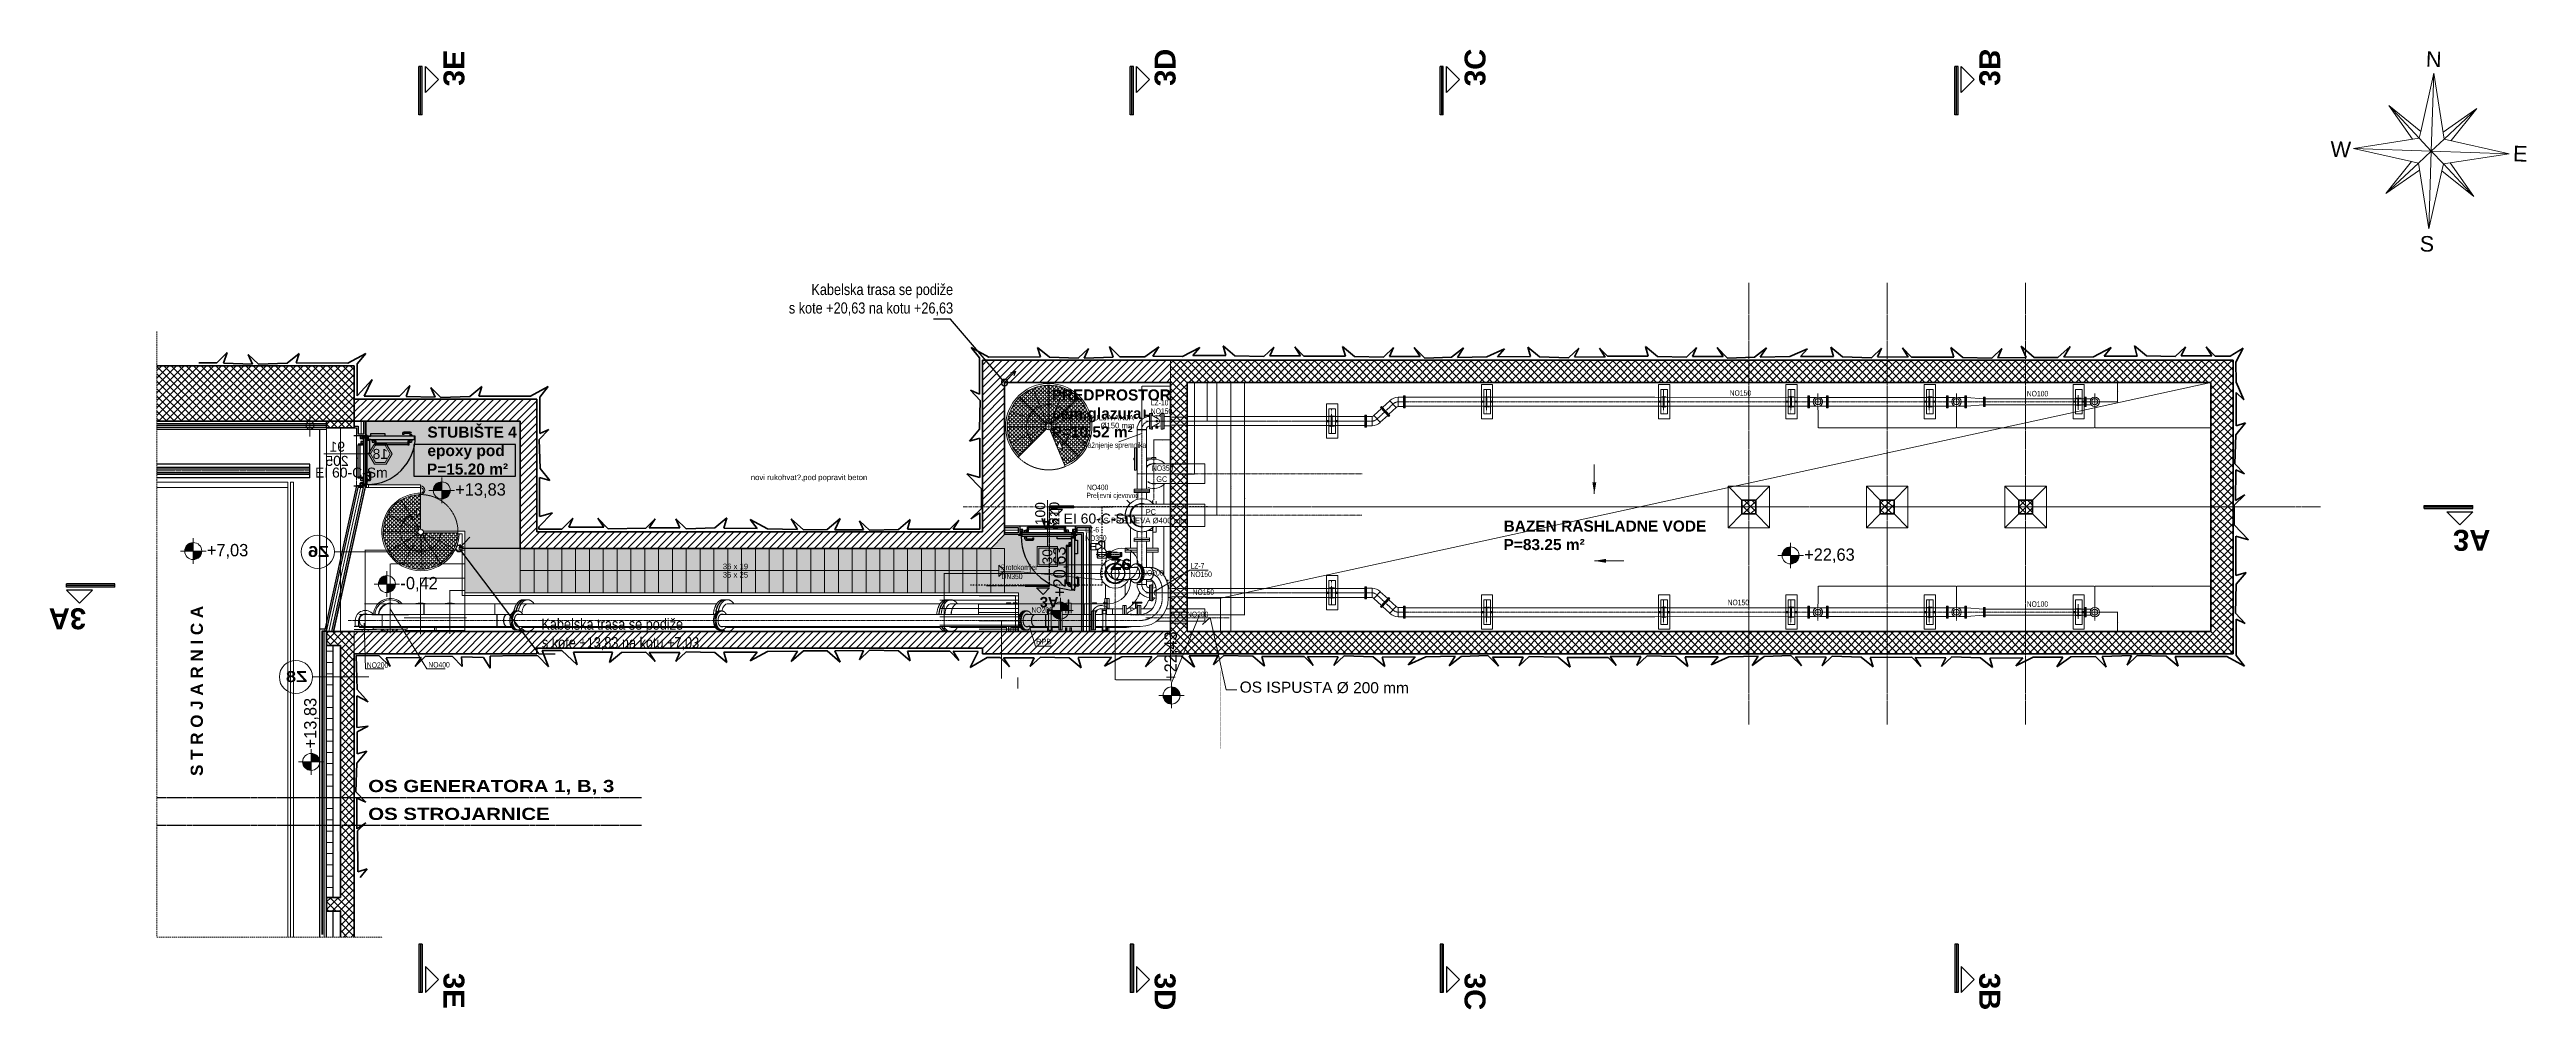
# Model space of a CAD drawing. Header units: millimetres. Extents: x 47631 to 558803, y 29659 to 315570.
# Drawn here: x 471102 to 515857, y 294874 to 312212 of the extents above; entities that cross this region are included whole.
import ezdxf
from ezdxf.enums import TextEntityAlignment as Align

# ---------------------------------------------------------------- set-up
doc = ezdxf.new("R2010")
doc.units = ezdxf.units.MM
for name, pattern in [('GP kota 13.83_20.63_22.63_PBS_arhitektura$0$CENTER', [50.8, 31.75, -6.35, 6.35, -6.35]), ('GP kota 13.83_20.63_22.63_PBS_arhitektura$0$DASHDOT', [1, 0.5, -0.25, 0, -0.25]), ('GP kota 13.83_20.63_22.63_PBS_arhitektura$0$DASHEDX2', [38.1, 25.4, -12.7]), ('GP kota 13.83_20.63_22.63_PBS_arhitektura$0$DOT', [6.35, 0, -6.35]), ('GP kota 13.83_20.63_22.63_PBS_arhitektura$0$HIDDEN', [9.525, 6.35, -3.175]), ('GP kota 13.83_20.63_22.63_PBS_arhitektura$0$HIDDENX2', [19.05, 12.7, -6.35]), ('GP kota 13.83_20.63_22.63_PBS_strojarstvo_rashladni_sustav$0$CENTER', [2, 1.25, -0.25, 0.25, -0.25]), ('GP kota 13.83_20.63_22.63_PBS_strojarstvo_rashladni_sustav$0$CENTER2', [28.575, 19.05, -3.175, 3.175, -3.175]), ('GP kota 13.83_20.63_22.63_PBS_strojarstvo_rashladni_sustav$0$DASHED', [0.75, 0.5, -0.25])]:
    doc.linetypes.add(name, pattern=pattern)
doc.styles.add('GP kota 13.83_20.63_22.63_PBS_arhitektura$0$Arial', font='arial.ttf')
doc.styles.add('GP kota 13.83_20.63_22.63_PBS_arhitektura$0$DIM1', font='arial.ttf', dxfattribs={"height": 50})
doc.styles.add('GP kota 13.83_20.63_22.63_PBS_arhitektura$0$KOTE', font='arial.ttf')
doc.styles.add('GP kota 13.83_20.63_22.63_PBS_arhitektura$0$NASLOV', font='arialbd.ttf', dxfattribs={"width": 1.2})
doc.styles.add('GP kota 13.83_20.63_22.63_PBS_arhitektura$0$PRESJEK', font='arialbd.ttf', dxfattribs={"width": 0.7, "height": 75})
doc.styles.add('GP kota 13.83_20.63_22.63_PBS_arhitektura$0$ROMANT', font='arial.ttf')
doc.styles.add('GP kota 13.83_20.63_22.63_PBS_arhitektura$0$Standard', font='arial.ttf')
doc.styles.add('GP kota 13.83_20.63_22.63_PBS_elektro_USZMR$0$KOTE', font='arial.ttf')
doc.styles.add('GP kota 13.83_20.63_22.63_PBS_strojarstvo_rashladni_sustav$0$Arial', font='arial.ttf')
doc.styles.add('GP kota 13.83_20.63_22.63_PBS_strojarstvo_rashladni_sustav$0$KOTE', font='arial.ttf')
doc.styles.add('GP kota 13.83_20.63_22.63_PBS_strojarstvo_rashladni_sustav$0$SIMPLEXCE', font='arial.ttf', dxfattribs={"width": 0.9, "height": 100})
doc.styles.add('MtXpl_Arial_Narrow', font='ARIALN.TTF')
doc.styles.add('MtXpl_Arial_Unicode_', font='')
doc.styles.get('MtXpl_Arial_Unicode_').set_extended_font_data('@Arial Unicode MS', bold=True)
doc.linetypes.add('GP kota 13.83_20.63_22.63_PBS_arhitektura$0$BATTING', pattern='A,0.00254,-2.54,[134,ltypeshp.shx,S=2.54,R=0,X=-2.54,Y=0],-5.08,[134,ltypeshp.shx,S=2.54,R=180,X=2.54,Y=0],-2.54', length=10.16254)

msp = doc.modelspace()

# ---------------------------------------------------------------- hatches: boundary and pattern name
at = {"linetype": 'Continuous', "lineweight": 30}
for points in [[(477777, 311908), (477807, 311908), (477807, 311030), (477777, 311030)], [(477836, 311030), (477807, 311030), (477807, 311908), (477836, 311908)], [(490627, 311908), (490657, 311908), (490657, 311030), (490627, 311030)], [(490686, 311030), (490657, 311030), (490657, 311908), (490686, 311908)], [(496227, 311908), (496257, 311908), (496257, 311030), (496227, 311030)], [(496286, 311030), (496257, 311030), (496257, 311908), (496286, 311908)], [(505527, 311908), (505557, 311908), (505557, 311030), (505527, 311030)], [(505586, 311030), (505557, 311030), (505557, 311908), (505586, 311908)], [(489172, 303964), (489172, 303950), (489611, 303950), (489611, 303964)], [(489611, 303935), (489611, 303950), (489172, 303950), (489172, 303935)], [(514886, 303979), (514886, 303950), (514009, 303950), (514009, 303979)], [(514009, 303920), (514009, 303950), (514886, 303950), (514886, 303920)], [(471407, 302561), (471407, 302532), (472284, 302532), (472284, 302561)], [(489172, 302546), (489172, 302532), (488733, 302532), (488733, 302546)], [(472284, 302502), (472284, 302532), (471407, 302532), (471407, 302502)], [(488733, 302517), (488733, 302532), (489172, 302532), (489172, 302517)], [(477777, 295178), (477807, 295178), (477807, 296056), (477777, 296056)], [(477836, 296056), (477807, 296056), (477807, 295178), (477836, 295178)], [(490627, 295178), (490657, 295178), (490657, 296056), (490627, 296056)], [(490686, 296056), (490657, 296056), (490657, 295178), (490686, 295178)], [(496227, 295178), (496257, 295178), (496257, 296056), (496227, 296056)], [(496286, 296056), (496257, 296056), (496257, 295178), (496286, 295178)], [(505527, 295178), (505557, 295178), (505557, 296056), (505527, 296056)], [(505586, 296056), (505557, 296056), (505557, 295178), (505586, 295178)]]:
    msp.add_hatch(color=5, dxfattribs=at).paths.add_polyline_path(points)
at = {"linetype": 'Continuous', "lineweight": 5, "true_color": 0x666666, "transparency": 33554562}
h = msp.add_hatch(color=251, dxfattribs=at)
h.dxf.hatch_style = 1
h.paths.add_polyline_path([(476810, 305500), (476807, 304350), (477807, 304350), (477807, 303514), (478607, 303514), (478607, 302400), (488607, 302400), (488607, 301700), (489757, 301700), (489757, 303450), (488357, 303450), (488107, 303200), (479607, 303200), (479607, 305500)])
at = {"linetype": 'Continuous', "lineweight": 30, "transparency": 33554559}
h = msp.add_hatch(color=22, dxfattribs=at)
h.dxf.hatch_style = 1
h.paths.add_polyline_path([(477682, 304507), (479520, 304507), (479520, 305077), (477682, 305077)])
at = {"linetype": 'Continuous', "lineweight": 20}
h = msp.add_hatch(color=2, dxfattribs=at)
h.paths.add_polyline_path([(478035, 304250), (478189, 304250), (478189, 304404, 0.414214)])
h.paths.add_polyline_path([(478189, 304096, 0.414214), (478343, 304250), (478189, 304250)])
h = msp.add_hatch(color=2, dxfattribs=at)
h.paths.add_polyline_path([(473545, 303154), (473699, 303154), (473699, 303308, 0.414214)])
h.paths.add_polyline_path([(473699, 303000, 0.414214), (473853, 303154), (473699, 303154)])
h = msp.add_hatch(color=2, dxfattribs=at)
h.paths.add_polyline_path([(502407, 303074), (502561, 303074), (502561, 303228, 0.414214)])
h.paths.add_polyline_path([(502561, 302920, 0.414214), (502715, 303074), (502561, 303074)])
h = msp.add_hatch(color=2, dxfattribs=at)
h.paths.add_polyline_path([(477043, 302558), (477197, 302558), (477197, 302712, 0.414214)])
h.paths.add_polyline_path([(477197, 302404, 0.414214), (477351, 302558), (477197, 302558)])
h = msp.add_hatch(color=2, dxfattribs=at)
h.paths.add_polyline_path([(489366, 301925), (489366, 302079), (489212, 302079, 0.414214)])
h.paths.add_polyline_path([(489520, 302079, 0.414214), (489366, 302233), (489366, 302079)])
h = msp.add_hatch(color=2, dxfattribs=at)
h.paths.add_polyline_path([(491375, 300391), (491375, 300545), (491221, 300545, 0.414214)])
h.paths.add_polyline_path([(491529, 300545, 0.414214), (491375, 300699), (491375, 300545)])
h = msp.add_hatch(color=2, dxfattribs=at)
h.paths.add_polyline_path([(475829, 299191), (475829, 299345), (475675, 299345, 0.414214)])
h.paths.add_polyline_path([(475983, 299345, 0.414214), (475829, 299499), (475829, 299345)])

# ---------------------------------------------------------------- linework, layer by layer
at = {"color": 5, "linetype": 'Continuous', "lineweight": 30}
for p, q in [((477836, 311908), (477777, 311908)), ((477777, 311030), (477777, 311908)), ((477807, 311030), (477807, 311908)), ((477836, 311030), (477836, 311908)), ((478128, 311673), (477892, 311909)), ((477892, 311438), (477892, 311909)), ((478128, 311673), (477892, 311438)), ((490686, 311908), (490627, 311908)), ((490627, 311030), (490627, 311908)), ((490657, 311030), (490657, 311908)), ((490686, 311030), (490686, 311908)), ((490978, 311673), (490742, 311909)), ((490742, 311438), (490742, 311909)), ((490978, 311673), (490742, 311438)), ((496286, 311908), (496227, 311908)), ((496227, 311030), (496227, 311908)), ((496257, 311030), (496257, 311908)), ((496286, 311030), (496286, 311908)), ((496578, 311673), (496342, 311909)), ((496342, 311438), (496342, 311909)), ((496578, 311673), (496342, 311438)), ((505586, 311908), (505527, 311908)), ((505527, 311030), (505527, 311908)), ((505557, 311030), (505557, 311908)), ((505586, 311030), (505586, 311908)), ((505878, 311673), (505642, 311909)), ((505642, 311438), (505642, 311909)), ((505878, 311673), (505642, 311438)), ((477836, 311030), (477777, 311030)), ((490686, 311030), (490627, 311030)), ((496286, 311030), (496227, 311030)), ((505586, 311030), (505527, 311030)), ((489289, 303789), (489171, 303907)), ((489407, 303907), (489171, 303907)), ((489172, 303935), (489172, 303964)), ((489611, 303964), (489172, 303964)), ((489611, 303950), (489172, 303950)), ((489611, 303935), (489172, 303935)), ((489289, 303789), (489407, 303907)), ((489611, 303935), (489611, 303964)), ((514009, 303920), (514009, 303979)), ((514009, 303979), (514886, 303979)), ((514009, 303950), (514886, 303950)), ((514009, 303920), (514886, 303920)), ((514886, 303920), (514886, 303979)), ((514652, 303629), (514417, 303864)), ((514417, 303864), (514887, 303864)), ((514652, 303629), (514887, 303864)), ((471407, 302502), (471407, 302561)), ((472284, 302561), (471407, 302561)), ((472284, 302502), (472284, 302561)), ((488733, 302517), (488733, 302546)), ((488733, 302546), (489172, 302546)), ((489172, 302517), (489172, 302546)), ((471641, 302211), (471406, 302446)), ((471876, 302446), (471406, 302446)), ((472284, 302532), (471407, 302532)), ((472284, 302502), (471407, 302502)), ((471641, 302211), (471876, 302446)), ((488733, 302532), (489172, 302532)), ((488733, 302517), (489172, 302517)), ((489055, 302371), (488937, 302489)), ((488937, 302489), (489172, 302489)), ((489055, 302371), (489172, 302489)), ((477836, 296056), (477777, 296056)), ((477777, 296056), (477777, 295178)), ((477807, 296056), (477807, 295178)), ((477836, 296056), (477836, 295178)), ((490686, 296056), (490627, 296056)), ((490627, 296056), (490627, 295178)), ((490657, 296056), (490657, 295178)), ((490686, 296056), (490686, 295178)), ((496286, 296056), (496227, 296056)), ((496227, 296056), (496227, 295178)), ((496257, 296056), (496257, 295178)), ((496286, 296056), (496286, 295178)), ((505586, 296056), (505527, 296056)), ((505527, 296056), (505527, 295178)), ((505557, 296056), (505557, 295178)), ((505586, 296056), (505586, 295178)), ((478128, 295413), (477892, 295648)), ((477892, 295648), (477892, 295178)), ((478128, 295413), (477892, 295178)), ((490978, 295413), (490742, 295648)), ((490742, 295648), (490742, 295178)), ((490978, 295413), (490742, 295178)), ((496578, 295413), (496342, 295648)), ((496342, 295648), (496342, 295178)), ((496578, 295413), (496342, 295178)), ((505878, 295413), (505642, 295648)), ((505642, 295648), (505642, 295178)), ((505878, 295413), (505642, 295178)), ((477836, 295178), (477777, 295178)), ((490686, 295178), (490627, 295178)), ((496286, 295178), (496227, 295178)), ((505586, 295178), (505527, 295178))]:
    msp.add_line(p, q, dxfattribs=at)
at = {"color": 7, "linetype": 'Continuous', "lineweight": 15}
for p, q in [((514186, 311783), (513949, 310734)), ((514186, 311783), (514138, 310378)), ((514371, 310595), (514186, 311783)), ((513370, 311200), (513921, 310610)), ((513370, 311200), (513949, 310734)), ((513796, 310591), (513370, 311200)), ((514351, 310721), (514960, 311146)), ((514960, 311146), (514371, 310595)), ((514960, 311146), (514495, 310567)), ((513921, 310610), (512733, 310426)), ((513949, 310734), (513921, 310610)), ((513921, 310610), (514138, 310378)), ((512733, 310426), (513782, 310189)), ((512733, 310426), (514138, 310378)), ((513316, 309610), (513782, 310189)), ((513906, 310161), (513316, 309610)), ((513782, 310189), (513906, 310161)), ((514138, 310378), (513906, 310161)), ((513906, 310161), (514091, 308972)), ((514138, 310378), (514091, 308972)), ((514371, 310595), (514138, 310378)), ((514138, 310378), (514356, 310145)), ((514138, 310378), (515544, 310330)), ((514356, 310145), (515544, 310330)), ((515544, 310330), (514371, 310595)), ((514481, 310165), (514906, 309556)), ((513925, 310035), (513316, 309610)), ((514091, 308972), (514328, 310022)), ((514328, 310022), (514356, 310145)), ((514906, 309556), (514328, 310022)), ((514356, 310145), (514906, 309556))]:
    msp.add_line(p, q, dxfattribs=at)
at = {"color": 2, "linetype": 'GP kota 13.83_20.63_22.63_PBS_arhitektura$0$CENTER', "lineweight": 18}
for p, q in [((501807, 300019), (501807, 307999)), ((504307, 300019), (504307, 307999)), ((506807, 300019), (506807, 307999)), ((476067, 305425), (475607, 305425)), ((475807, 305625), (475807, 305225)), ((475807, 304600), (473042, 304600)), ((512138, 303950), (491657, 303950))]:
    msp.add_line(p, q, dxfattribs=at)
at = {"color": 7, "linetype": 'GP kota 13.83_20.63_22.63_PBS_arhitektura$0$DASHEDX2', "lineweight": 18}
for p, q in [((473042, 307117), (473042, 296182)), ((473042, 296182), (477121, 296182))]:
    msp.add_line(p, q, dxfattribs=at)
at = {"color": 1, "linetype": 'Continuous', "lineweight": -3}
for p, q in [((487384, 307341), (487074, 307341)), ((488348, 306211), (487384, 307341)), ((491357, 306200), (488357, 306199)), ((488357, 306199), (488357, 303610)), ((491357, 301700), (491357, 306199)), ((491657, 306200), (510157, 306200)), ((491657, 301700), (491657, 306200)), ((510157, 306200), (510157, 301700)), ((476815, 305500), (476813, 304329)), ((479607, 305500), (476815, 305500)), ((479607, 303200), (479607, 305500)), ((476813, 304329), (476232, 301699)), ((488357, 303450), (488107, 303200)), ((488357, 303610), (489917, 303610)), ((489757, 303450), (488357, 303450)), ((489757, 301700), (489757, 303450)), ((489917, 303610), (489917, 301700)), ((478510, 303188), (479941, 301296)), ((488107, 303200), (479607, 303200)), ((476232, 301699), (489757, 301700)), ((489917, 301700), (491357, 301700)), ((510157, 301700), (491657, 301700)), ((479941, 301296), (480238, 301296))]:
    msp.add_line(p, q, dxfattribs=at)
at = {"color": 253, "linetype": 'Continuous', "lineweight": 35}
for p, q in [((474311, 306742), (474123, 306551)), ((474243, 306548), (474311, 306742)), ((474875, 306530), (474691, 306705)), ((474691, 306705), (474770, 306532)), ((475612, 306723), (475397, 306546)), ((475561, 306552), (475612, 306723)), ((476814, 306723), (476492, 306549)), ((476660, 306533), (476814, 306723)), ((488075, 306657), (487752, 306831)), ((487752, 306831), (487906, 306641)), ((487906, 306641), (487903, 305985)), ((489005, 306660), (488075, 306657)), ((489169, 306654), (488954, 306831)), ((488954, 306831), (489005, 306660)), ((489691, 306639), (489169, 306654)), ((489875, 306813), (489691, 306639)), ((489796, 306640), (489875, 306813)), ((490323, 306656), (489796, 306640)), ((490443, 306659), (490256, 306850)), ((490256, 306850), (490323, 306656)), ((490895, 306662), (490443, 306659)), ((491145, 306843), (490895, 306662)), ((491035, 306673), (491145, 306843)), ((491573, 306668), (491035, 306673)), ((491885, 306828), (491573, 306668)), ((491758, 306684), (491885, 306828)), ((492357, 306686), (491758, 306684)), ((492521, 306680), (492306, 306858)), ((492306, 306858), (492357, 306686)), ((493043, 306665), (492521, 306680)), ((493226, 306839), (493043, 306665)), ((493153, 306680), (493226, 306839)), ((493707, 306677), (493153, 306680)), ((493767, 306672), (493602, 306841)), ((493602, 306841), (493707, 306677)), ((494516, 306675), (493767, 306672)), ((494680, 306668), (494466, 306846)), ((494466, 306846), (494516, 306675)), ((495203, 306653), (494680, 306668)), ((495386, 306828), (495203, 306653)), ((495313, 306668), (495386, 306828)), ((495867, 306666), (495313, 306668)), ((495949, 306638), (495761, 306829)), ((495761, 306829), (495867, 306666)), ((496434, 306655), (495949, 306638)), ((496650, 306823), (496434, 306655)), ((496541, 306652), (496650, 306823)), ((497073, 306663), (496541, 306652)), ((497391, 306807), (497073, 306663)), ((497263, 306663), (497391, 306807)), ((497862, 306666), (497263, 306663)), ((498026, 306659), (497812, 306837)), ((497812, 306837), (497862, 306666)), ((498549, 306644), (498026, 306659)), ((498732, 306819), (498549, 306644)), ((498659, 306659), (498732, 306819)), ((499213, 306657), (498659, 306659)), ((499251, 306674), (499107, 306820)), ((499107, 306820), (499213, 306657)), ((499990, 306676), (499251, 306674)), ((500154, 306670), (499940, 306848)), ((499940, 306848), (499990, 306676)), ((500677, 306655), (500154, 306670)), ((500860, 306829), (500677, 306655)), ((500787, 306670), (500860, 306829)), ((501341, 306667), (500787, 306670)), ((501423, 306640), (501235, 306831)), ((501235, 306831), (501341, 306667)), ((501908, 306657), (501423, 306640)), ((502124, 306825), (501908, 306657)), ((502014, 306654), (502124, 306825)), ((502547, 306665), (502014, 306654)), ((502865, 306809), (502547, 306665)), ((502737, 306665), (502865, 306809)), ((503336, 306667), (502737, 306665)), ((503500, 306661), (503286, 306839)), ((503286, 306839), (503336, 306667)), ((504023, 306646), (503500, 306661)), ((504206, 306820), (504023, 306646)), ((504133, 306661), (504206, 306820)), ((504687, 306658), (504133, 306661)), ((504744, 306656), (504581, 306822)), ((504581, 306822), (504687, 306658)), ((505510, 306658), (504744, 306656)), ((505674, 306652), (505459, 306830)), ((505459, 306830), (505510, 306658)), ((506196, 306637), (505674, 306652)), ((506380, 306811), (506196, 306637)), ((506304, 306646), (506380, 306811)), ((506820, 306648), (506304, 306646)), ((506963, 306650), (506724, 306852)), ((506724, 306852), (506820, 306648)), ((507389, 306647), (506963, 306650)), ((507613, 306846), (507389, 306647)), ((507499, 306655), (507613, 306846)), ((508037, 306663), (507499, 306655)), ((508353, 306830), (508037, 306663)), ((508228, 306671), (508353, 306830)), ((508826, 306674), (508228, 306671)), ((508989, 306682), (508774, 306860)), ((508774, 306860), (508826, 306674)), ((509511, 306667), (508989, 306682)), ((509695, 306842), (509511, 306667)), ((509621, 306682), (509695, 306842)), ((510175, 306680), (509621, 306682)), ((510235, 306675), (510070, 306843)), ((510070, 306843), (510175, 306680)), ((510505, 306675), (510235, 306675)), ((510740, 306817), (510505, 306675)), ((510603, 306568), (510740, 306817)), ((474123, 306551), (473799, 306553)), ((474770, 306532), (474243, 306548)), ((475397, 306546), (474875, 306530)), ((476492, 306549), (475561, 306552)), ((476931, 306251), (476658, 305959)), ((476663, 306056), (476660, 306533)), ((476788, 305954), (476931, 306251)), ((477611, 306142), (477423, 305951)), ((477543, 305948), (477611, 306142)), ((510609, 306205), (510603, 306568)), ((510752, 305887), (510609, 306205)), ((476658, 305959), (476663, 306056)), ((477423, 305951), (476788, 305954)), ((478070, 305932), (477543, 305948)), ((478175, 305930), (477991, 306105)), ((477991, 306105), (478070, 305932)), ((478697, 305946), (478175, 305930)), ((478912, 306123), (478697, 305946)), ((478861, 305952), (478912, 306123)), ((479792, 305949), (478861, 305952)), ((480114, 306123), (479792, 305949)), ((479960, 305933), (480114, 306123)), ((479963, 305277), (479960, 305933)), ((487903, 305985), (487743, 306059)), ((487743, 306059), (487918, 305875)), ((487918, 305875), (487903, 305353)), ((510611, 305416), (510609, 306015)), ((510609, 306015), (510752, 305887)), ((479948, 305167), (480123, 305351)), ((480123, 305351), (479963, 305277)), ((487903, 305353), (487725, 305138)), ((510589, 304730), (510605, 305252)), ((510605, 305252), (510782, 305467)), ((510782, 305467), (510611, 305416)), ((479964, 304645), (479948, 305167)), ((487725, 305138), (487912, 305193)), ((487912, 305193), (487912, 304484)), ((479954, 303776), (479954, 304485)), ((479954, 304485), (480141, 304430)), ((480141, 304430), (479964, 304645)), ((487912, 304484), (487679, 304551)), ((487679, 304551), (487939, 304278)), ((510764, 304546), (510589, 304730)), ((510602, 304065), (510604, 304619)), ((510604, 304619), (510764, 304546)), ((487942, 303924), (487751, 303736)), ((487939, 304278), (487942, 303924)), ((510574, 303983), (510766, 304171)), ((510577, 303629), (510574, 303983)), ((510766, 304171), (510602, 304065)), ((479944, 303547), (479945, 303589)), ((480357, 303550), (479944, 303547)), ((479945, 303589), (480187, 303843)), ((480187, 303843), (479954, 303776)), ((480559, 303747), (480357, 303550)), ((480486, 303587), (480559, 303747)), ((481115, 303584), (480486, 303587)), ((481197, 303557), (481009, 303748)), ((481009, 303748), (481115, 303584)), ((481879, 303566), (481197, 303557)), ((482044, 303734), (481879, 303566)), ((481938, 303571), (482044, 303734)), ((482493, 303573), (481938, 303571)), ((482603, 303558), (482419, 303733)), ((482419, 303733), (482493, 303573)), ((483125, 303573), (482603, 303558)), ((483340, 303751), (483125, 303573)), ((483288, 303565), (483340, 303751)), ((483886, 303562), (483288, 303565)), ((484077, 303554), (483761, 303721)), ((483761, 303721), (483886, 303562)), ((484615, 303546), (484077, 303554)), ((484725, 303538), (484501, 303737)), ((484501, 303737), (484615, 303546)), ((485151, 303541), (484725, 303538)), ((485390, 303744), (485151, 303541)), ((485293, 303540), (485390, 303744)), ((485810, 303537), (485293, 303540)), ((485918, 303528), (485734, 303702)), ((485734, 303702), (485810, 303537)), ((486440, 303543), (485918, 303528)), ((486655, 303721), (486440, 303543)), ((486604, 303550), (486655, 303721)), ((487370, 303547), (486604, 303550)), ((487533, 303713), (487370, 303547)), ((487427, 303550), (487533, 303713)), ((487913, 303552), (487427, 303550)), ((487751, 303736), (487914, 303842)), ((487914, 303842), (487913, 303552)), ((510837, 303356), (510577, 303629)), ((510604, 302714), (510604, 303423)), ((510604, 303423), (510837, 303356)), ((510598, 302032), (510614, 302554)), ((510791, 302769), (510604, 302714)), ((510614, 302554), (510791, 302769)), ((510773, 301848), (510598, 302032)), ((510610, 301266), (510613, 301922)), ((510613, 301922), (510773, 301848)), ((476663, 300653), (476644, 301267)), ((476644, 301267), (477057, 301264)), ((477057, 301264), (477259, 301068)), ((477186, 301227), (477815, 301230)), ((477259, 301068), (477186, 301227)), ((477709, 301066), (477897, 301258)), ((477815, 301230), (477709, 301066)), ((477897, 301258), (478383, 301250)), ((478383, 301250), (478560, 301068)), ((478560, 301068), (478548, 301243)), ((478548, 301243), (478946, 301234)), ((478946, 301234), (479066, 301038)), ((479064, 301255), (479515, 301269)), ((479066, 301038), (479064, 301255)), ((479515, 301269), (479925, 301263)), ((479925, 301263), (480115, 301065)), ((480115, 301065), (480006, 301359)), ((480006, 301359), (480361, 301356)), ((480361, 301356), (480634, 301096)), ((480634, 301096), (480567, 301329)), ((480567, 301329), (481276, 301329)), ((481276, 301329), (481221, 301142)), ((481221, 301142), (481435, 301320)), ((481435, 301320), (481879, 301327)), ((481879, 301327), (482044, 301158)), ((482044, 301158), (481938, 301322)), ((481938, 301322), (482493, 301319)), ((482419, 301160), (482603, 301334)), ((482493, 301319), (482419, 301160)), ((482603, 301334), (483125, 301319)), ((483125, 301319), (483340, 301141)), ((483288, 301327), (483886, 301330)), ((483340, 301141), (483288, 301327)), ((483761, 301171), (484077, 301338)), ((483886, 301330), (483761, 301171)), ((484077, 301338), (484615, 301346)), ((484501, 301156), (484725, 301354)), ((484615, 301346), (484501, 301156)), ((484725, 301354), (485151, 301351)), ((485151, 301351), (485390, 301149)), ((485293, 301353), (485810, 301355)), ((485390, 301149), (485293, 301353)), ((485734, 301190), (485918, 301364)), ((485810, 301355), (485734, 301190)), ((485918, 301364), (486440, 301349)), ((486440, 301349), (486655, 301171)), ((486604, 301343), (487370, 301345)), ((486655, 301171), (486604, 301343)), ((487370, 301345), (487533, 301179)), ((487533, 301179), (487427, 301343)), ((487427, 301343), (487884, 301341)), ((487884, 301341), (487739, 301052)), ((487739, 301052), (488045, 301232)), ((488045, 301232), (488281, 301233)), ((488281, 301233), (488446, 301064)), ((488446, 301064), (488341, 301228)), ((488341, 301228), (488895, 301225)), ((488822, 301066), (489005, 301240)), ((488895, 301225), (488822, 301066)), ((489005, 301240), (489527, 301225)), ((489527, 301225), (489742, 301047)), ((489690, 301233), (490288, 301236)), ((489742, 301047), (489690, 301233)), ((490163, 301077), (490479, 301244)), ((490288, 301236), (490163, 301077)), ((490479, 301244), (491017, 301252)), ((490903, 301061), (491127, 301260)), ((491017, 301252), (490903, 301061)), ((491127, 301260), (491553, 301257)), ((491553, 301257), (491792, 301055)), ((491696, 301259), (492212, 301261)), ((491792, 301055), (491696, 301259)), ((492136, 301096), (492320, 301270)), ((492212, 301261), (492136, 301096)), ((492320, 301270), (492842, 301255)), ((492842, 301255), (493057, 301077)), ((493006, 301249), (493772, 301251)), ((493057, 301077), (493006, 301249)), ((493772, 301251), (493935, 301085)), ((493935, 301085), (493829, 301249)), ((493829, 301249), (494383, 301246)), ((494310, 301087), (494494, 301261)), ((494383, 301246), (494310, 301087)), ((494494, 301261), (495016, 301246)), ((495016, 301246), (495231, 301068)), ((495180, 301240), (495779, 301242)), ((495231, 301068), (495180, 301240)), ((495779, 301242), (495651, 301098)), ((495651, 301098), (495969, 301242)), ((495969, 301242), (496502, 301253)), ((496502, 301253), (496392, 301083)), ((496392, 301083), (496608, 301250)), ((496608, 301250), (497093, 301267)), ((497093, 301267), (497281, 301076)), ((497281, 301076), (497175, 301240)), ((497175, 301240), (497729, 301237)), ((497656, 301078), (497840, 301252)), ((497729, 301237), (497656, 301078)), ((497840, 301252), (498362, 301237)), ((498362, 301237), (498577, 301059)), ((498526, 301231), (499265, 301233)), ((498577, 301059), (498526, 301231)), ((499265, 301233), (499409, 301087)), ((499409, 301087), (499303, 301251)), ((499303, 301251), (499857, 301248)), ((499784, 301088), (499967, 301263)), ((499857, 301248), (499784, 301088)), ((499967, 301263), (500490, 301248)), ((500490, 301248), (500704, 301070)), ((500654, 301241), (501253, 301244)), ((500704, 301070), (500654, 301241)), ((501253, 301244), (501125, 301100)), ((501125, 301100), (501443, 301244)), ((501443, 301244), (501976, 301255)), ((501976, 301255), (501866, 301084)), ((501866, 301084), (502082, 301252)), ((502082, 301252), (502567, 301269)), ((502567, 301269), (502755, 301078)), ((502755, 301078), (502649, 301241)), ((502649, 301241), (503203, 301239)), ((503130, 301079), (503313, 301254)), ((503203, 301239), (503130, 301079)), ((503313, 301254), (503836, 301239)), ((503836, 301239), (504050, 301061)), ((504000, 301232), (504749, 301235)), ((504050, 301061), (504000, 301232)), ((504749, 301235), (504915, 301066)), ((504915, 301066), (504809, 301230)), ((504809, 301230), (505363, 301227)), ((505290, 301068), (505473, 301242)), ((505363, 301227), (505290, 301068)), ((505473, 301242), (505995, 301227)), ((505995, 301227), (506210, 301049)), ((506160, 301221), (506759, 301223)), ((506210, 301049), (506160, 301221)), ((506631, 301080), (506943, 301239)), ((506759, 301223), (506631, 301080)), ((506943, 301239), (507481, 301235)), ((507372, 301064), (507622, 301245)), ((507481, 301235), (507372, 301064)), ((507622, 301245), (508073, 301248)), ((508073, 301248), (508261, 301057)), ((508193, 301251), (508720, 301267)), ((508261, 301057), (508193, 301251)), ((508641, 301094), (508825, 301269)), ((508720, 301267), (508641, 301094)), ((508825, 301269), (509347, 301253)), ((509347, 301253), (509562, 301076)), ((509511, 301247), (510442, 301250)), ((509562, 301076), (509511, 301247)), ((510442, 301250), (510764, 301076)), ((510764, 301076), (510610, 301266)), ((476655, 299964), (476655, 300536)), ((476655, 300536), (476858, 300429)), ((476858, 300429), (476663, 300653)), ((476857, 299988), (476655, 299964)), ((476659, 299887), (476857, 299988)), ((476661, 299489), (476659, 299887)), ((476655, 299325), (476832, 299540)), ((476832, 299540), (476661, 299489)), ((476639, 298803), (476655, 299325)), ((476814, 298619), (476639, 298803)), ((476652, 298138), (476654, 298692)), ((476654, 298692), (476814, 298619)), ((476816, 298244), (476652, 298138)), ((476668, 298099), (476816, 298244)), ((476670, 297362), (476668, 298099)), ((476841, 297413), (476670, 297362)), ((476712, 297257), (476841, 297413))]:
    msp.add_line(p, q, dxfattribs=at)
at = {"color": 3, "linetype": 'Continuous', "lineweight": 40}
for p, q in [((487957, 303500), (487957, 306600)), ((510557, 306600), (487957, 306600)), ((510557, 301300), (510557, 306600)), ((476607, 306500), (473042, 306500)), ((476607, 305900), (476607, 306500)), ((476607, 305380), (476607, 306500)), ((488357, 306199), (488357, 303450)), ((488357, 306199), (491357, 306199)), ((491357, 301700), (491357, 306199)), ((491657, 301700), (491657, 306200)), ((510157, 306200), (491657, 306200)), ((510157, 306200), (510157, 301700)), ((479907, 305900), (476607, 305900)), ((479907, 303500), (479907, 305900)), ((476607, 305500), (473042, 305500)), ((476107, 305500), (476107, 305380)), ((476107, 305380), (476357, 305380)), ((476107, 305380), (476607, 305380)), ((476607, 305500), (476507, 305500)), ((479607, 305500), (476607, 305500)), ((479607, 303200), (479607, 305500)), ((501932, 304075), (501682, 304075)), ((501682, 304075), (501682, 303825)), ((501932, 303825), (501932, 304075)), ((504432, 304075), (504182, 304075)), ((504182, 304075), (504182, 303825)), ((504432, 303825), (504432, 304075)), ((506932, 304075), (506682, 304075)), ((506682, 304075), (506682, 303825)), ((506932, 303825), (506932, 304075)), ((479907, 303500), (487957, 303500)), ((488107, 303200), (488357, 303450)), ((501682, 303825), (501932, 303825)), ((504182, 303825), (504432, 303825)), ((506682, 303825), (506932, 303825)), ((479607, 303200), (488107, 303200)), ((476107, 301449), (476107, 301700)), ((491357, 301700), (476107, 301700)), ((510157, 301700), (491657, 301700)), ((476357, 301449), (476107, 301449)), ((476357, 296899), (476357, 301449)), ((476607, 296182), (476607, 301299)), ((476607, 301299), (479907, 301299)), ((479907, 301299), (479907, 301400)), ((487957, 301400), (479907, 301400)), ((487957, 301400), (487957, 301300)), ((510557, 301300), (487957, 301300)), ((476357, 296899), (476107, 296899)), ((476107, 296899), (476107, 296649)), ((476357, 296649), (476107, 296649)), ((476357, 296182), (476357, 296649))]:
    msp.add_line(p, q, dxfattribs=at)
at = {"color": 8, "linetype": 'Continuous', "lineweight": 5}
for p, q in [((487957, 306511), (488046, 306600)), ((487957, 306376), (488180, 306600)), ((487957, 306241), (488315, 306600)), ((487957, 306107), (488450, 306600)), ((487957, 305972), (488584, 306600)), ((487957, 305837), (488719, 306600)), ((488454, 306199), (488854, 306600)), ((488588, 306199), (488989, 306600)), ((488723, 306199), (489123, 306600)), ((488858, 306199), (489258, 306600)), ((488992, 306199), (489393, 306600)), ((489127, 306199), (489527, 306600)), ((489262, 306199), (489662, 306600)), ((489397, 306199), (489797, 306600)), ((489531, 306199), (489931, 306600)), ((489666, 306199), (490066, 306600)), ((489801, 306199), (490201, 306600)), ((489935, 306199), (490336, 306600)), ((490070, 306199), (490470, 306600)), ((490205, 306199), (490605, 306600)), ((490339, 306199), (490740, 306600)), ((490474, 306199), (490874, 306600)), ((490609, 306199), (491009, 306600)), ((490744, 306199), (491144, 306600)), ((490878, 306199), (491278, 306600)), ((491357, 306200), (491357, 306600)), ((491952, 306600), (491357, 306004)), ((491817, 306600), (491357, 306139)), ((491683, 306600), (491357, 306274)), ((491548, 306600), (491357, 306408)), ((491413, 306600), (491357, 306543)), ((491386, 306600), (491786, 306200)), ((491521, 306600), (491921, 306200)), ((491655, 306600), (492055, 306200)), ((492087, 306600), (491687, 306200)), ((491790, 306600), (492190, 306200)), ((492221, 306600), (491821, 306200)), ((491925, 306600), (492325, 306200)), ((492356, 306600), (491956, 306200)), ((492060, 306600), (492460, 306200)), ((492491, 306600), (492091, 306200)), ((492194, 306600), (492594, 306200)), ((492626, 306600), (492226, 306200)), ((492329, 306600), (492729, 306200)), ((492760, 306600), (492360, 306200)), ((492464, 306600), (492864, 306200)), ((492895, 306600), (492495, 306200)), ((492598, 306600), (492998, 306200)), ((493030, 306600), (492630, 306200)), ((492733, 306600), (493133, 306200)), ((493164, 306600), (492764, 306200)), ((492868, 306600), (493268, 306200)), ((493299, 306600), (492899, 306200)), ((493002, 306600), (493402, 306200)), ((493434, 306600), (493034, 306200)), ((493137, 306600), (493537, 306200)), ((493568, 306600), (493168, 306200)), ((493272, 306600), (493672, 306200)), ((493703, 306600), (493303, 306200)), ((493407, 306600), (493807, 306200)), ((493838, 306600), (493438, 306200)), ((493541, 306600), (493941, 306200)), ((493973, 306600), (493573, 306200)), ((493676, 306600), (494076, 306200)), ((494107, 306600), (493707, 306200)), ((493811, 306600), (494211, 306200)), ((494242, 306600), (493842, 306200)), ((493945, 306600), (494345, 306200)), ((494377, 306600), (493977, 306200)), ((494080, 306600), (494480, 306200)), ((494511, 306600), (494111, 306200)), ((494215, 306600), (494615, 306200)), ((494646, 306600), (494246, 306200)), ((494350, 306600), (494750, 306200)), ((494781, 306600), (494381, 306200)), ((494484, 306600), (494884, 306200)), ((494916, 306600), (494516, 306200)), ((494619, 306600), (495019, 306200)), ((495050, 306600), (494650, 306200)), ((494754, 306600), (495154, 306200)), ((495185, 306600), (494785, 306200)), ((494888, 306600), (495288, 306200)), ((495320, 306600), (494920, 306200)), ((495023, 306600), (495423, 306200)), ((495454, 306600), (495054, 306200)), ((495158, 306600), (495558, 306200)), ((495589, 306600), (495189, 306200)), ((495292, 306600), (495692, 306200)), ((495724, 306600), (495324, 306200)), ((495427, 306600), (495827, 306200)), ((495858, 306600), (495458, 306200)), ((495562, 306600), (495962, 306200)), ((495993, 306600), (495593, 306200)), ((495697, 306600), (496097, 306200)), ((496128, 306600), (495728, 306200)), ((495831, 306600), (496231, 306200)), ((496263, 306600), (495863, 306200)), ((495966, 306600), (496366, 306200)), ((496397, 306600), (495997, 306200)), ((496101, 306600), (496501, 306200)), ((496532, 306600), (496132, 306200)), ((496235, 306600), (496635, 306200)), ((496667, 306600), (496267, 306200)), ((496370, 306600), (496770, 306200)), ((496801, 306600), (496401, 306200)), ((496505, 306600), (496905, 306200)), ((496936, 306600), (496536, 306200)), ((496639, 306600), (497039, 306200)), ((497071, 306600), (496671, 306200)), ((496774, 306600), (497174, 306200)), ((497205, 306600), (496805, 306200)), ((496909, 306600), (497309, 306200)), ((497340, 306600), (496940, 306200)), ((497044, 306600), (497444, 306200)), ((497475, 306600), (497075, 306200)), ((497178, 306600), (497578, 306200)), ((497610, 306600), (497210, 306200)), ((497313, 306600), (497713, 306200)), ((497744, 306600), (497344, 306200)), ((497448, 306600), (497848, 306200)), ((497879, 306600), (497479, 306200)), ((497582, 306600), (497982, 306200)), ((498014, 306600), (497614, 306200)), ((497717, 306600), (498117, 306200)), ((498148, 306600), (497748, 306200)), ((497852, 306600), (498252, 306200)), ((498283, 306600), (497883, 306200)), ((497987, 306600), (498387, 306200)), ((498418, 306600), (498018, 306200)), ((498121, 306600), (498521, 306200)), ((498553, 306600), (498153, 306200)), ((498256, 306600), (498656, 306200)), ((498687, 306600), (498287, 306200)), ((498391, 306600), (498791, 306200)), ((498822, 306600), (498422, 306200)), ((498525, 306600), (498925, 306200)), ((498957, 306600), (498557, 306200)), ((498660, 306600), (499060, 306200)), ((499091, 306600), (498691, 306200)), ((498795, 306600), (499195, 306200)), ((499226, 306600), (498826, 306200)), ((498929, 306600), (499329, 306200)), ((499361, 306600), (498961, 306200)), ((499064, 306600), (499464, 306200)), ((499495, 306600), (499095, 306200)), ((499199, 306600), (499599, 306200)), ((499630, 306600), (499230, 306200)), ((499334, 306600), (499734, 306200)), ((499765, 306600), (499365, 306200)), ((499468, 306600), (499868, 306200)), ((499900, 306600), (499500, 306200)), ((499603, 306600), (500003, 306200)), ((500034, 306600), (499634, 306200)), ((499738, 306600), (500138, 306200)), ((500169, 306600), (499769, 306200)), ((499872, 306600), (500272, 306200)), ((500304, 306600), (499904, 306200)), ((500007, 306600), (500407, 306200)), ((500438, 306600), (500038, 306200)), ((500142, 306600), (500542, 306200)), ((500573, 306600), (500173, 306200)), ((500276, 306600), (500676, 306200)), ((500708, 306600), (500308, 306200)), ((500411, 306600), (500811, 306200)), ((500842, 306600), (500442, 306200)), ((500546, 306600), (500946, 306200)), ((500977, 306600), (500577, 306200)), ((500681, 306600), (501081, 306200)), ((501112, 306600), (500712, 306200)), ((500815, 306600), (501215, 306200)), ((501247, 306600), (500847, 306200)), ((500950, 306600), (501350, 306200)), ((501381, 306600), (500981, 306200)), ((501085, 306600), (501485, 306200)), ((501516, 306600), (501116, 306200)), ((501219, 306600), (501619, 306200)), ((501651, 306600), (501251, 306200)), ((501354, 306600), (501754, 306200)), ((501785, 306600), (501385, 306200)), ((501489, 306600), (501889, 306200)), ((501920, 306600), (501520, 306200)), ((501624, 306600), (502024, 306200)), ((502055, 306600), (501655, 306200)), ((501758, 306600), (502158, 306200)), ((502190, 306600), (501790, 306200)), ((501893, 306600), (502293, 306200)), ((502324, 306600), (501924, 306200)), ((502028, 306600), (502428, 306200)), ((502459, 306600), (502059, 306200)), ((502162, 306600), (502562, 306200)), ((502594, 306600), (502194, 306200)), ((502297, 306600), (502697, 306200)), ((502728, 306600), (502328, 306200)), ((502432, 306600), (502832, 306200)), ((502863, 306600), (502463, 306200)), ((502566, 306600), (502966, 306200)), ((502998, 306600), (502598, 306200)), ((502701, 306600), (503101, 306200)), ((503132, 306600), (502732, 306200)), ((502836, 306600), (503236, 306200)), ((503267, 306600), (502867, 306200)), ((502971, 306600), (503371, 306200)), ((503402, 306600), (503002, 306200)), ((503105, 306600), (503505, 306200)), ((503537, 306600), (503137, 306200)), ((503240, 306600), (503640, 306200)), ((503671, 306600), (503271, 306200)), ((503375, 306600), (503775, 306200)), ((503806, 306600), (503406, 306200)), ((503509, 306600), (503909, 306200)), ((503941, 306600), (503541, 306200)), ((503644, 306600), (504044, 306200)), ((504075, 306600), (503675, 306200)), ((503779, 306600), (504179, 306200)), ((504210, 306600), (503810, 306200)), ((503913, 306600), (504313, 306200)), ((504345, 306600), (503945, 306200)), ((504048, 306600), (504448, 306200)), ((504479, 306600), (504079, 306200)), ((504183, 306600), (504583, 306200)), ((504614, 306600), (504214, 306200)), ((504318, 306600), (504718, 306200)), ((504749, 306600), (504349, 306200)), ((504452, 306600), (504852, 306200)), ((504884, 306600), (504484, 306200)), ((504587, 306600), (504987, 306200)), ((505018, 306600), (504618, 306200)), ((504722, 306600), (505122, 306200)), ((505153, 306600), (504753, 306200)), ((504856, 306600), (505256, 306200)), ((505288, 306600), (504888, 306200)), ((504991, 306600), (505391, 306200)), ((505422, 306600), (505022, 306200)), ((505126, 306600), (505526, 306200)), ((505557, 306600), (505157, 306200)), ((505261, 306600), (505661, 306200)), ((505692, 306600), (505292, 306200)), ((505395, 306600), (505795, 306200)), ((505827, 306600), (505427, 306200)), ((505530, 306600), (505930, 306200)), ((505961, 306600), (505561, 306200)), ((505665, 306600), (506065, 306200)), ((506096, 306600), (505696, 306200)), ((505799, 306600), (506199, 306200)), ((506231, 306600), (505831, 306200)), ((505934, 306600), (506334, 306200)), ((506365, 306600), (505965, 306200)), ((506069, 306600), (506469, 306200)), ((506500, 306600), (506100, 306200)), ((506203, 306600), (506603, 306200)), ((506635, 306600), (506235, 306200)), ((506338, 306600), (506738, 306200)), ((506769, 306600), (506369, 306200)), ((506473, 306600), (506873, 306200)), ((506904, 306600), (506504, 306200)), ((506608, 306600), (507008, 306200)), ((507039, 306600), (506639, 306200)), ((506742, 306600), (507142, 306200)), ((507174, 306600), (506774, 306200)), ((506877, 306600), (507277, 306200)), ((507308, 306600), (506908, 306200)), ((507012, 306600), (507412, 306200)), ((507443, 306600), (507043, 306200)), ((507146, 306600), (507546, 306200)), ((507578, 306600), (507178, 306200)), ((507281, 306600), (507681, 306200)), ((507712, 306600), (507312, 306200)), ((507416, 306600), (507816, 306200)), ((507847, 306600), (507447, 306200)), ((507550, 306600), (507950, 306200)), ((507982, 306600), (507582, 306200)), ((507685, 306600), (508085, 306200)), ((508116, 306600), (507716, 306200)), ((507820, 306600), (508220, 306200)), ((508251, 306600), (507851, 306200)), ((507955, 306600), (508355, 306200)), ((508386, 306600), (507986, 306200)), ((508089, 306600), (508489, 306200)), ((508521, 306600), (508121, 306200)), ((508224, 306600), (508624, 306200)), ((508655, 306600), (508255, 306200)), ((508359, 306600), (508759, 306200)), ((508790, 306600), (508390, 306200)), ((508493, 306600), (508893, 306200)), ((508925, 306600), (508525, 306200)), ((508628, 306600), (509028, 306200)), ((509059, 306600), (508659, 306200)), ((508763, 306600), (509163, 306200)), ((509194, 306600), (508794, 306200)), ((508898, 306600), (509298, 306200)), ((509329, 306600), (508929, 306200)), ((509032, 306600), (509432, 306200)), ((509464, 306600), (509064, 306200)), ((509167, 306600), (509567, 306200)), ((509598, 306600), (509198, 306200)), ((509302, 306600), (509702, 306200)), ((509733, 306600), (509333, 306200)), ((509436, 306600), (509836, 306200)), ((509868, 306600), (509468, 306200)), ((509571, 306600), (509971, 306200)), ((510002, 306600), (509602, 306200)), ((509706, 306600), (510106, 306200)), ((510137, 306600), (509737, 306200)), ((509840, 306600), (510557, 305883)), ((510272, 306600), (509872, 306200)), ((509975, 306600), (510557, 306018)), ((510406, 306600), (510006, 306200)), ((510110, 306600), (510557, 306153)), ((510541, 306600), (510141, 306200)), ((510245, 306600), (510557, 306287)), ((510379, 306600), (510557, 306422)), ((510514, 306600), (510557, 306557)), ((473936, 306500), (473042, 305605)), ((473802, 306500), (473042, 305740)), ((473667, 306500), (473042, 305875)), ((473532, 306500), (473042, 306009)), ((473397, 306500), (473042, 306144)), ((473263, 306500), (473042, 306279)), ((473128, 306500), (473042, 306414)), ((473042, 306489), (474032, 305500)), ((473042, 306355), (473897, 305500)), ((473042, 306220), (473762, 305500)), ((474071, 306500), (473071, 305500)), ((473166, 306500), (474166, 305500)), ((474206, 306500), (473206, 305500)), ((473301, 306500), (474301, 305500)), ((474340, 306500), (473340, 305500)), ((473436, 306500), (474436, 305500)), ((474475, 306500), (473475, 305500)), ((473571, 306500), (474571, 305500)), ((474610, 306500), (473610, 305500)), ((473705, 306500), (474705, 305500)), ((474744, 306500), (473744, 305500)), ((473840, 306500), (474840, 305500)), ((474879, 306500), (473879, 305500)), ((473975, 306500), (474975, 305500)), ((475014, 306500), (474014, 305500)), ((474109, 306500), (475109, 305500)), ((475149, 306500), (474149, 305500)), ((474244, 306500), (475244, 305500)), ((475283, 306500), (474283, 305500)), ((474379, 306500), (475379, 305500)), ((475418, 306500), (474418, 305500)), ((474514, 306500), (475514, 305500)), ((475553, 306500), (474553, 305500)), ((474648, 306500), (475648, 305500)), ((475687, 306500), (474687, 305500)), ((474783, 306500), (475783, 305500)), ((475822, 306500), (474822, 305500)), ((474918, 306500), (475918, 305500)), ((475957, 306500), (474957, 305500)), ((475052, 306500), (476052, 305500)), ((476091, 306500), (475091, 305500)), ((475187, 306500), (476187, 305500)), ((476226, 306500), (475226, 305500)), ((475322, 306500), (476322, 305500)), ((476361, 306500), (475361, 305500)), ((475456, 306500), (476456, 305500)), ((476496, 306500), (475496, 305500)), ((475591, 306500), (476591, 305500)), ((476607, 306476), (475630, 305500)), ((475726, 306500), (476607, 305619)), ((476607, 306341), (475765, 305500)), ((475861, 306500), (476607, 305753)), ((476607, 306207), (475900, 305500)), ((475995, 306500), (476607, 305888)), ((476130, 306500), (476607, 306023)), ((476265, 306500), (476607, 306157)), ((476399, 306500), (476607, 306292)), ((476534, 306500), (476607, 306427)), ((491013, 306199), (491357, 306543)), ((491148, 306199), (491357, 306408)), ((491282, 306199), (491357, 306274)), ((491357, 306494), (491657, 306194)), ((491357, 306359), (491657, 306059)), ((491357, 306225), (491657, 305925)), ((491657, 306170), (491357, 305870)), ((492257, 302300), (510157, 306200)), ((510557, 306480), (510157, 306080)), ((510557, 306346), (510157, 305946)), ((510557, 306211), (510157, 305811)), ((510157, 306149), (510557, 305749)), ((473042, 306085), (473628, 305500)), ((473042, 305951), (473493, 305500)), ((473042, 305816), (473358, 305500)), ((473042, 305681), (473224, 305500)), ((476607, 306072), (476034, 305500)), ((476607, 305937), (476169, 305500)), ((476607, 305802), (476304, 305500)), ((476607, 305900), (476607, 305500)), ((476607, 305802), (476704, 305900)), ((476607, 305668), (476839, 305900)), ((476607, 305533), (476973, 305900)), ((476708, 305500), (477108, 305900)), ((476843, 305500), (477243, 305900)), ((476978, 305500), (477378, 305900)), ((477112, 305500), (477512, 305900)), ((477247, 305500), (477647, 305900)), ((477382, 305500), (477782, 305900)), ((477516, 305500), (477916, 305900)), ((477651, 305500), (478051, 305900)), ((477786, 305500), (478186, 305900)), ((477920, 305500), (478320, 305900)), ((478055, 305500), (478455, 305900)), ((478190, 305500), (478590, 305900)), ((478325, 305500), (478725, 305900)), ((478459, 305500), (478859, 305900)), ((478594, 305500), (478994, 305900)), ((478729, 305500), (479129, 305900)), ((478863, 305500), (479263, 305900)), ((478998, 305500), (479398, 305900)), ((479133, 305500), (479533, 305900)), ((479268, 305500), (479668, 305900)), ((479402, 305500), (479802, 305900)), ((479537, 305500), (479907, 305869)), ((479607, 305435), (479907, 305735)), ((487957, 305702), (488357, 306102)), ((487957, 305568), (488357, 305968)), ((487957, 305433), (488357, 305833)), ((487957, 305298), (488357, 305698)), ((491357, 306090), (491657, 305790)), ((491657, 306035), (491357, 305735)), ((491357, 305955), (491657, 305655)), ((491657, 305900), (491357, 305600)), ((491357, 305821), (491657, 305521)), ((491657, 305765), (491357, 305465)), ((491357, 305686), (491657, 305386)), ((510557, 306076), (510157, 305676)), ((510157, 306014), (510557, 305614)), ((510557, 305942), (510157, 305542)), ((510157, 305879), (510557, 305479)), ((510557, 305807), (510157, 305407)), ((510157, 305744), (510557, 305344)), ((473042, 305546), (473089, 305500)), ((476169, 305500), (476107, 305437)), ((476107, 305445), (476172, 305380)), ((476304, 305500), (476184, 305380)), ((476187, 305500), (476307, 305380)), ((476439, 305500), (476319, 305380)), ((476322, 305500), (476442, 305380)), ((476607, 305668), (476439, 305500)), ((476573, 305500), (476453, 305380)), ((476456, 305500), (476576, 305380)), ((476607, 305533), (476573, 305500)), ((476607, 305398), (476588, 305380)), ((476591, 305500), (476607, 305484)), ((479607, 305300), (479907, 305600)), ((479607, 305165), (479907, 305465)), ((479607, 305031), (479907, 305331)), ((487957, 305164), (488357, 305564)), ((487957, 305029), (488357, 305429)), ((487957, 304894), (488357, 305294)), ((491657, 305631), (491357, 305331)), ((491357, 305551), (491657, 305251)), ((491657, 305496), (491357, 305196)), ((491357, 305416), (491657, 305116)), ((491657, 305361), (491357, 305061)), ((491357, 305282), (491657, 304982)), ((510557, 305672), (510157, 305272)), ((510157, 305610), (510557, 305210)), ((510557, 305538), (510157, 305138)), ((510157, 305475), (510557, 305075)), ((510557, 305403), (510157, 305003)), ((510157, 305340), (510557, 304940)), ((510557, 305268), (510157, 304868)), ((479607, 304896), (479907, 305196)), ((479607, 304761), (479907, 305061)), ((479607, 304626), (479907, 304926)), ((479607, 304492), (479907, 304792)), ((487957, 304760), (488357, 305160)), ((487957, 304625), (488357, 305025)), ((487957, 304490), (488357, 304890)), ((491657, 305227), (491357, 304927)), ((491357, 305147), (491657, 304847)), ((491657, 305092), (491357, 304792)), ((491357, 305012), (491657, 304712)), ((491657, 304957), (491357, 304657)), ((491357, 304878), (491657, 304578)), ((491657, 304823), (491357, 304523)), ((510157, 305206), (510557, 304806)), ((510557, 305133), (510157, 304733)), ((510157, 305071), (510557, 304671)), ((510557, 304999), (510157, 304599)), ((510157, 304936), (510557, 304536)), ((510557, 304864), (510157, 304464)), ((510157, 304801), (510557, 304401)), ((479607, 304357), (479907, 304657)), ((479607, 304222), (479907, 304522)), ((479607, 304088), (479907, 304388)), ((487957, 304355), (488357, 304755)), ((487957, 304221), (488357, 304621)), ((487957, 304086), (488357, 304486)), ((487957, 303951), (488357, 304351)), ((491357, 304743), (491657, 304443)), ((491657, 304688), (491357, 304388)), ((491357, 304608), (491657, 304308)), ((491657, 304553), (491357, 304253)), ((491357, 304474), (491657, 304174)), ((491657, 304418), (491357, 304118)), ((491357, 304339), (491657, 304039)), ((510557, 304729), (510157, 304329)), ((510157, 304667), (510557, 304267)), ((510557, 304595), (510157, 304195)), ((510157, 304532), (510557, 304132)), ((510557, 304460), (510157, 304060)), ((510157, 304397), (510557, 303997)), ((479607, 303953), (479907, 304253)), ((479607, 303818), (479907, 304118)), ((479607, 303684), (479907, 303984)), ((487957, 303817), (488357, 304217)), ((487957, 303682), (488357, 304082)), ((487957, 303547), (488357, 303947)), ((491657, 304284), (491357, 303984)), ((491357, 304204), (491657, 303904)), ((491657, 304149), (491357, 303849)), ((491357, 304069), (491657, 303769)), ((491657, 304014), (491357, 303714)), ((491357, 303935), (491657, 303635)), ((501820, 304075), (501682, 303937)), ((501685, 304075), (501682, 304071)), ((501682, 303982), (501839, 303825)), ((501932, 304052), (501704, 303825)), ((501724, 304075), (501932, 303867)), ((501932, 303917), (501839, 303825)), ((501859, 304075), (501932, 304001)), ((504379, 304075), (504182, 303877)), ((504244, 304075), (504182, 304012)), ((504182, 304041), (504399, 303825)), ((504182, 303907), (504264, 303825)), ((504432, 303992), (504264, 303825)), ((504283, 304075), (504432, 303926)), ((504418, 304075), (504432, 304061)), ((506804, 304075), (506682, 303952)), ((506682, 303966), (506823, 303825)), ((506932, 304068), (506689, 303825)), ((506708, 304075), (506932, 303851)), ((506932, 303933), (506823, 303825)), ((506843, 304075), (506932, 303985)), ((510557, 304325), (510157, 303925)), ((510157, 304263), (510557, 303863)), ((510557, 304190), (510157, 303790)), ((510157, 304128), (510557, 303728)), ((510557, 304056), (510157, 303656)), ((510157, 303993), (510557, 303593)), ((510557, 303921), (510157, 303521)), ((479607, 303549), (479907, 303849)), ((479607, 303414), (479907, 303714)), ((479607, 303279), (479907, 303579)), ((479662, 303200), (479962, 303500)), ((479796, 303200), (480096, 303500)), ((479931, 303200), (480231, 303500)), ((480066, 303200), (480366, 303500)), ((480200, 303200), (480500, 303500)), ((480335, 303200), (480635, 303500)), ((480470, 303200), (480770, 303500)), ((480605, 303200), (480905, 303500)), ((480739, 303200), (481039, 303500)), ((480874, 303200), (481174, 303500)), ((481009, 303200), (481309, 303500)), ((481143, 303200), (481443, 303500)), ((481278, 303200), (481578, 303500)), ((481413, 303200), (481713, 303500)), ((481547, 303200), (481847, 303500)), ((481682, 303200), (481982, 303500)), ((481817, 303200), (482117, 303500)), ((481952, 303200), (482252, 303500)), ((482086, 303200), (482386, 303500)), ((482221, 303200), (482521, 303500)), ((482356, 303200), (482656, 303500)), ((482490, 303200), (482790, 303500)), ((482625, 303200), (482925, 303500)), ((482760, 303200), (483060, 303500)), ((482894, 303200), (483194, 303500)), ((483029, 303200), (483329, 303500)), ((483164, 303200), (483464, 303500)), ((483299, 303200), (483599, 303500)), ((483433, 303200), (483733, 303500)), ((483568, 303200), (483868, 303500)), ((483703, 303200), (484003, 303500)), ((483837, 303200), (484137, 303500)), ((483972, 303200), (484272, 303500)), ((484107, 303200), (484407, 303500)), ((484242, 303200), (484542, 303500)), ((484376, 303200), (484676, 303500)), ((484511, 303200), (484811, 303500)), ((484646, 303200), (484946, 303500)), ((484780, 303200), (485080, 303500)), ((484915, 303200), (485215, 303500)), ((485050, 303200), (485350, 303500)), ((485184, 303200), (485484, 303500)), ((485319, 303200), (485619, 303500)), ((485454, 303200), (485754, 303500)), ((485589, 303200), (485889, 303500)), ((485723, 303200), (486023, 303500)), ((485858, 303200), (486158, 303500)), ((485993, 303200), (486293, 303500)), ((486127, 303200), (486427, 303500)), ((486262, 303200), (486562, 303500)), ((486397, 303200), (486697, 303500)), ((486531, 303200), (486831, 303500)), ((486666, 303200), (486966, 303500)), ((486801, 303200), (487101, 303500)), ((486936, 303200), (487236, 303500)), ((487070, 303200), (487370, 303500)), ((487205, 303200), (487505, 303500)), ((487340, 303200), (487640, 303500)), ((487474, 303200), (487774, 303500)), ((487609, 303200), (487909, 303500)), ((487744, 303200), (488357, 303813)), ((487879, 303200), (488357, 303678)), ((488013, 303200), (488357, 303543)), ((491657, 303880), (491357, 303580)), ((491357, 303800), (491657, 303500)), ((491657, 303745), (491357, 303445)), ((491357, 303665), (491657, 303365)), ((491657, 303610), (491357, 303310)), ((491357, 303531), (491657, 303231)), ((491657, 303476), (491357, 303176)), ((501682, 303847), (501704, 303825)), ((504432, 303858), (504399, 303825)), ((506682, 303831), (506688, 303825)), ((510157, 303859), (510557, 303459)), ((510557, 303786), (510157, 303386)), ((510157, 303724), (510557, 303324)), ((510557, 303652), (510157, 303252)), ((510157, 303589), (510557, 303189)), ((510557, 303517), (510157, 303117)), ((510157, 303454), (510557, 303054)), ((491357, 303396), (491657, 303096)), ((491657, 303341), (491357, 303041)), ((491357, 303261), (491657, 302961)), ((491657, 303206), (491357, 302906)), ((491357, 303126), (491657, 302826)), ((491657, 303071), (491357, 302771)), ((510557, 303382), (510157, 302982)), ((510157, 303320), (510557, 302920)), ((510557, 303248), (510157, 302848)), ((510157, 303185), (510557, 302785)), ((510557, 303113), (510157, 302713)), ((510157, 303050), (510557, 302650)), ((491357, 302992), (491657, 302692)), ((491657, 302937), (491357, 302637)), ((491357, 302857), (491657, 302557)), ((491657, 302802), (491357, 302502)), ((491357, 302722), (491657, 302422)), ((491657, 302667), (491357, 302367)), ((491357, 302588), (491657, 302288)), ((510557, 302978), (510157, 302578)), ((510157, 302916), (510557, 302516)), ((510557, 302843), (510157, 302443)), ((510157, 302781), (510557, 302381)), ((510557, 302709), (510157, 302309)), ((510157, 302646), (510557, 302246)), ((510557, 302574), (510157, 302174)), ((487190, 302267), (488607, 302267)), ((487190, 302117), (488607, 302117)), ((487898, 302342), (488607, 302342)), ((487898, 302192), (488607, 302192)), ((491657, 302533), (491357, 302233)), ((491357, 302453), (491657, 302153)), ((491657, 302398), (491357, 302098)), ((491357, 302318), (491657, 302018)), ((491657, 302263), (491357, 301963)), ((491357, 302184), (491657, 301884)), ((491657, 302128), (491357, 301828)), ((510157, 302512), (510557, 302112)), ((510557, 302439), (510157, 302039)), ((510157, 302377), (510557, 301977)), ((510557, 302305), (510157, 301905)), ((510157, 302242), (510557, 301842)), ((510557, 302170), (510157, 301770)), ((510157, 302107), (510557, 301707)), ((476276, 301699), (476107, 301531)), ((476141, 301699), (476107, 301665)), ((476107, 301673), (476331, 301449)), ((476410, 301699), (476160, 301449)), ((476215, 301699), (476607, 301308)), ((476545, 301699), (476295, 301449)), ((476350, 301699), (476607, 301443)), ((476485, 301699), (476607, 301577)), ((476607, 301626), (476680, 301700)), ((476607, 301492), (476815, 301700)), ((476607, 301357), (476949, 301700)), ((476607, 301299), (476607, 301699)), ((476684, 301299), (477084, 301700)), ((476818, 301299), (477219, 301700)), ((476953, 301299), (477353, 301700)), ((477088, 301299), (477488, 301700)), ((477223, 301299), (477623, 301700)), ((477357, 301299), (477757, 301700)), ((477492, 301299), (477892, 301700)), ((477627, 301299), (478027, 301700)), ((477761, 301299), (478162, 301700)), ((477896, 301299), (478296, 301700)), ((478031, 301299), (478431, 301700)), ((478165, 301299), (478566, 301700)), ((478300, 301299), (478700, 301700)), ((478435, 301299), (478835, 301700)), ((478570, 301299), (478970, 301700)), ((478704, 301299), (479104, 301700)), ((478839, 301299), (479239, 301700)), ((478974, 301299), (479374, 301700)), ((479108, 301299), (479509, 301700)), ((479243, 301299), (479643, 301700)), ((479378, 301299), (479778, 301700)), ((479513, 301299), (479913, 301700)), ((479647, 301299), (480047, 301700)), ((479782, 301299), (480182, 301700)), ((480017, 301400), (480317, 301700)), ((480152, 301400), (480452, 301700)), ((480286, 301400), (480586, 301700)), ((480421, 301400), (480721, 301700)), ((480556, 301400), (480856, 301700)), ((480690, 301400), (480990, 301700)), ((480825, 301400), (481125, 301700)), ((480960, 301400), (481260, 301700)), ((481094, 301400), (481394, 301700)), ((481229, 301400), (481529, 301700)), ((481364, 301400), (481664, 301700)), ((481499, 301400), (481799, 301700)), ((481633, 301400), (481933, 301700)), ((481768, 301400), (482068, 301700)), ((481903, 301400), (482203, 301700)), ((482037, 301400), (482337, 301700)), ((482172, 301400), (482472, 301700)), ((482307, 301400), (482607, 301700)), ((482441, 301400), (482741, 301700)), ((482576, 301400), (482876, 301700)), ((482711, 301400), (483011, 301700)), ((482846, 301400), (483146, 301700)), ((482980, 301400), (483280, 301700)), ((483115, 301400), (483415, 301700)), ((483250, 301400), (483550, 301700)), ((483384, 301400), (483684, 301700)), ((483519, 301400), (483819, 301700)), ((483654, 301400), (483954, 301700)), ((483789, 301400), (484089, 301700)), ((483923, 301400), (484223, 301700)), ((484058, 301400), (484358, 301700)), ((484193, 301400), (484493, 301700)), ((484327, 301400), (484627, 301700)), ((484462, 301400), (484762, 301700)), ((484597, 301400), (484897, 301700)), ((484731, 301400), (485031, 301700)), ((484866, 301400), (485166, 301700)), ((485001, 301400), (485301, 301700)), ((485136, 301400), (485436, 301700)), ((485270, 301400), (485570, 301700)), ((485405, 301400), (485705, 301700)), ((485540, 301400), (485840, 301700)), ((485674, 301400), (485974, 301700)), ((485809, 301400), (486109, 301700)), ((485944, 301400), (486244, 301700)), ((486078, 301400), (486378, 301700)), ((486213, 301400), (486513, 301700)), ((486348, 301400), (486648, 301700)), ((486483, 301400), (486783, 301700)), ((486617, 301400), (486917, 301700)), ((486752, 301400), (487052, 301700)), ((486887, 301400), (487187, 301700)), ((487021, 301400), (487321, 301700)), ((487156, 301400), (487456, 301700)), ((487190, 301967), (488607, 301967)), ((487190, 301817), (488607, 301817)), ((487291, 301400), (487591, 301700)), ((487426, 301400), (487726, 301700)), ((487560, 301400), (487860, 301700)), ((487695, 301400), (487995, 301700)), ((487830, 301400), (488130, 301700)), ((487898, 302042), (488607, 302042)), ((487898, 301892), (488607, 301892)), ((487898, 301742), (488607, 301742)), ((487957, 301392), (488264, 301700)), ((487999, 301300), (488399, 301700)), ((488134, 301300), (488534, 301700)), ((488268, 301300), (488668, 301700)), ((488403, 301300), (488803, 301700)), ((488538, 301300), (488938, 301700)), ((488673, 301300), (489073, 301700)), ((488807, 301300), (489207, 301700)), ((488942, 301300), (489342, 301700)), ((489077, 301300), (489477, 301700)), ((489211, 301300), (489611, 301700)), ((489346, 301300), (489746, 301700)), ((489481, 301300), (489881, 301700)), ((489616, 301300), (490016, 301700)), ((489750, 301300), (490150, 301700)), ((489885, 301300), (490285, 301700)), ((490020, 301300), (490420, 301700)), ((490154, 301300), (490554, 301700)), ((490289, 301300), (490689, 301700)), ((490424, 301300), (490824, 301700)), ((490558, 301300), (490958, 301700)), ((490693, 301300), (491093, 301700)), ((490828, 301300), (491228, 301700)), ((490963, 301300), (491357, 301694)), ((491357, 302049), (491657, 301749)), ((491657, 301994), (491357, 301694)), ((491357, 301914), (491971, 301300)), ((491657, 301859), (491357, 301559)), ((491357, 301779), (491837, 301300)), ((491657, 301724), (491357, 301424)), ((491357, 301700), (491357, 301300)), ((491767, 301700), (491367, 301300)), ((491901, 301700), (491501, 301300)), ((492036, 301700), (491636, 301300)), ((491706, 301700), (492106, 301300)), ((492171, 301700), (491771, 301300)), ((491841, 301700), (492241, 301300)), ((492305, 301700), (491905, 301300)), ((491976, 301700), (492376, 301300)), ((492440, 301700), (492040, 301300)), ((492110, 301700), (492510, 301300)), ((492575, 301700), (492175, 301300)), ((492245, 301700), (492645, 301300)), ((492710, 301700), (492310, 301300)), ((492380, 301700), (492780, 301300)), ((492844, 301700), (492444, 301300)), ((492514, 301700), (492914, 301300)), ((492979, 301700), (492579, 301300)), ((492649, 301700), (493049, 301300)), ((493114, 301700), (492714, 301300)), ((492784, 301700), (493184, 301300)), ((493248, 301700), (492848, 301300)), ((492918, 301700), (493318, 301300)), ((493383, 301700), (492983, 301300)), ((493053, 301700), (493453, 301300)), ((493518, 301700), (493118, 301300)), ((493188, 301700), (493588, 301300)), ((493653, 301700), (493253, 301300)), ((493323, 301700), (493723, 301300)), ((493787, 301700), (493387, 301300)), ((493457, 301700), (493857, 301300)), ((493922, 301700), (493522, 301300)), ((493592, 301700), (493992, 301300)), ((494057, 301700), (493657, 301300)), ((493727, 301700), (494127, 301300)), ((494191, 301700), (493791, 301300)), ((493861, 301700), (494261, 301300)), ((494326, 301700), (493926, 301300)), ((493996, 301700), (494396, 301300)), ((494461, 301700), (494061, 301300)), ((494131, 301700), (494531, 301300)), ((494595, 301700), (494195, 301300)), ((494265, 301700), (494665, 301300)), ((494730, 301700), (494330, 301300)), ((494400, 301700), (494800, 301300)), ((494865, 301700), (494465, 301300)), ((494535, 301700), (494935, 301300)), ((495000, 301700), (494600, 301300)), ((494670, 301700), (495070, 301300)), ((495134, 301700), (494734, 301300)), ((494804, 301700), (495204, 301300)), ((495269, 301700), (494869, 301300)), ((494939, 301700), (495339, 301300)), ((495404, 301700), (495004, 301300)), ((495074, 301700), (495474, 301300)), ((495538, 301700), (495138, 301300)), ((495208, 301700), (495608, 301300)), ((495673, 301700), (495273, 301300)), ((495343, 301700), (495743, 301300)), ((495808, 301700), (495408, 301300)), ((495478, 301700), (495878, 301300)), ((495942, 301700), (495542, 301300)), ((495613, 301700), (496013, 301300)), ((496077, 301700), (495677, 301300)), ((495747, 301700), (496147, 301300)), ((496212, 301700), (495812, 301300)), ((495882, 301700), (496282, 301300)), ((496347, 301700), (495947, 301300)), ((496017, 301700), (496417, 301300)), ((496481, 301700), (496081, 301300)), ((496151, 301700), (496551, 301300)), ((496616, 301700), (496216, 301300)), ((496286, 301700), (496686, 301300)), ((496751, 301700), (496351, 301300)), ((496421, 301700), (496821, 301300)), ((496885, 301700), (496485, 301300)), ((496555, 301700), (496955, 301300)), ((497020, 301700), (496620, 301300)), ((496690, 301700), (497090, 301300)), ((497155, 301700), (496755, 301300)), ((496825, 301700), (497225, 301300)), ((497290, 301700), (496890, 301300)), ((496960, 301700), (497360, 301300)), ((497424, 301700), (497024, 301300)), ((497094, 301700), (497494, 301300)), ((497559, 301700), (497159, 301300)), ((497229, 301700), (497629, 301300)), ((497694, 301700), (497294, 301300)), ((497364, 301700), (497764, 301300)), ((497828, 301700), (497428, 301300)), ((497498, 301700), (497898, 301300)), ((497963, 301700), (497563, 301300)), ((497633, 301700), (498033, 301300)), ((498098, 301700), (497698, 301300)), ((497768, 301700), (498168, 301300)), ((498232, 301700), (497832, 301300)), ((497902, 301700), (498302, 301300)), ((498367, 301700), (497967, 301300)), ((498037, 301700), (498437, 301300)), ((498502, 301700), (498102, 301300)), ((498172, 301700), (498572, 301300)), ((498637, 301700), (498237, 301300)), ((498307, 301700), (498707, 301300)), ((498771, 301700), (498371, 301300)), ((498441, 301700), (498841, 301300)), ((498906, 301700), (498506, 301300)), ((498576, 301700), (498976, 301300)), ((499041, 301700), (498641, 301300)), ((498711, 301700), (499111, 301300)), ((499175, 301700), (498775, 301300)), ((498845, 301700), (499245, 301300)), ((499310, 301700), (498910, 301300)), ((498980, 301700), (499380, 301300)), ((499445, 301700), (499045, 301300)), ((499115, 301700), (499515, 301300)), ((499579, 301700), (499179, 301300)), ((499250, 301700), (499650, 301300)), ((499714, 301700), (499314, 301300)), ((499384, 301700), (499784, 301300)), ((499849, 301700), (499449, 301300)), ((499519, 301700), (499919, 301300)), ((499984, 301700), (499584, 301300)), ((499654, 301700), (500054, 301300)), ((500118, 301700), (499718, 301300)), ((499788, 301700), (500188, 301300)), ((500253, 301700), (499853, 301300)), ((499923, 301700), (500323, 301300)), ((500388, 301700), (499988, 301300)), ((500058, 301700), (500458, 301300)), ((500522, 301700), (500122, 301300)), ((500192, 301700), (500592, 301300)), ((500657, 301700), (500257, 301300)), ((500327, 301700), (500727, 301300)), ((500792, 301700), (500392, 301300)), ((500462, 301700), (500862, 301300)), ((500927, 301700), (500527, 301300)), ((500597, 301700), (500997, 301300)), ((501061, 301700), (500661, 301300)), ((500731, 301700), (501131, 301300)), ((501196, 301700), (500796, 301300)), ((500866, 301700), (501266, 301300)), ((501331, 301700), (500931, 301300)), ((501001, 301700), (501401, 301300)), ((501465, 301700), (501065, 301300)), ((501135, 301700), (501535, 301300)), ((501600, 301700), (501200, 301300)), ((501270, 301700), (501670, 301300)), ((501735, 301700), (501335, 301300)), ((501405, 301700), (501805, 301300)), ((501869, 301700), (501469, 301300)), ((501539, 301700), (501939, 301300)), ((502004, 301700), (501604, 301300)), ((501674, 301700), (502074, 301300)), ((502139, 301700), (501739, 301300)), ((501809, 301700), (502209, 301300)), ((502274, 301700), (501874, 301300)), ((501944, 301700), (502344, 301300)), ((502408, 301700), (502008, 301300)), ((502078, 301700), (502478, 301300)), ((502543, 301700), (502143, 301300)), ((502213, 301700), (502613, 301300)), ((502678, 301700), (502278, 301300)), ((502348, 301700), (502748, 301300)), ((502812, 301700), (502412, 301300)), ((502482, 301700), (502882, 301300)), ((502947, 301700), (502547, 301300)), ((502617, 301700), (503017, 301300)), ((503082, 301700), (502682, 301300)), ((502752, 301700), (503152, 301300)), ((503216, 301700), (502816, 301300)), ((502887, 301700), (503287, 301300)), ((503351, 301700), (502951, 301300)), ((503021, 301700), (503421, 301300)), ((503486, 301700), (503086, 301300)), ((503156, 301700), (503556, 301300)), ((503621, 301700), (503221, 301300)), ((503291, 301700), (503691, 301300)), ((503755, 301700), (503355, 301300)), ((503425, 301700), (503825, 301300)), ((503890, 301700), (503490, 301300)), ((503560, 301700), (503960, 301300)), ((504025, 301700), (503625, 301300)), ((503695, 301700), (504095, 301300)), ((504159, 301700), (503759, 301300)), ((503829, 301700), (504229, 301300)), ((504294, 301700), (503894, 301300)), ((503964, 301700), (504364, 301300)), ((504429, 301700), (504029, 301300)), ((504099, 301700), (504499, 301300)), ((504564, 301700), (504164, 301300)), ((504234, 301700), (504634, 301300)), ((504698, 301700), (504298, 301300)), ((504368, 301700), (504768, 301300)), ((504833, 301700), (504433, 301300)), ((504503, 301700), (504903, 301300)), ((504968, 301700), (504568, 301300)), ((504638, 301700), (505038, 301300)), ((505102, 301700), (504702, 301300)), ((504772, 301700), (505172, 301300)), ((505237, 301700), (504837, 301300)), ((504907, 301700), (505307, 301300)), ((505372, 301700), (504972, 301300)), ((505042, 301700), (505442, 301300)), ((505506, 301700), (505106, 301300)), ((505176, 301700), (505576, 301300)), ((505641, 301700), (505241, 301300)), ((505311, 301700), (505711, 301300)), ((505776, 301700), (505376, 301300)), ((505446, 301700), (505846, 301300)), ((505911, 301700), (505511, 301300)), ((505581, 301700), (505981, 301300)), ((506045, 301700), (505645, 301300)), ((505715, 301700), (506115, 301300)), ((506180, 301700), (505780, 301300)), ((505850, 301700), (506250, 301300)), ((506315, 301700), (505915, 301300)), ((505985, 301700), (506385, 301300)), ((506449, 301700), (506049, 301300)), ((506119, 301700), (506519, 301300)), ((506584, 301700), (506184, 301300)), ((506254, 301700), (506654, 301300)), ((506719, 301700), (506319, 301300)), ((506389, 301700), (506789, 301300)), ((506853, 301700), (506453, 301300)), ((506524, 301700), (506924, 301300)), ((506988, 301700), (506588, 301300)), ((506658, 301700), (507058, 301300)), ((507123, 301700), (506723, 301300)), ((506793, 301700), (507193, 301300)), ((507258, 301700), (506858, 301300)), ((506928, 301700), (507328, 301300)), ((507392, 301700), (506992, 301300)), ((507062, 301700), (507462, 301300)), ((507527, 301700), (507127, 301300)), ((507197, 301700), (507597, 301300)), ((507662, 301700), (507262, 301300)), ((507332, 301700), (507732, 301300)), ((507796, 301700), (507396, 301300)), ((507466, 301700), (507866, 301300)), ((507931, 301700), (507531, 301300)), ((507601, 301700), (508001, 301300)), ((508066, 301700), (507666, 301300)), ((507736, 301700), (508136, 301300)), ((508201, 301700), (507801, 301300)), ((507871, 301700), (508271, 301300)), ((508335, 301700), (507935, 301300)), ((508005, 301700), (508405, 301300)), ((508470, 301700), (508070, 301300)), ((508140, 301700), (508540, 301300)), ((508605, 301700), (508205, 301300)), ((508275, 301700), (508675, 301300)), ((508739, 301700), (508339, 301300)), ((508409, 301700), (508809, 301300)), ((508874, 301700), (508474, 301300)), ((508544, 301700), (508944, 301300)), ((509009, 301700), (508609, 301300)), ((508679, 301700), (509079, 301300)), ((509143, 301700), (508743, 301300)), ((508813, 301700), (509213, 301300)), ((509278, 301700), (508878, 301300)), ((508948, 301700), (509348, 301300)), ((509413, 301700), (509013, 301300)), ((509083, 301700), (509483, 301300)), ((509548, 301700), (509148, 301300)), ((509218, 301700), (509618, 301300)), ((509682, 301700), (509282, 301300)), ((509352, 301700), (509752, 301300)), ((509817, 301700), (509417, 301300)), ((509487, 301700), (509887, 301300)), ((509952, 301700), (509552, 301300)), ((509622, 301700), (510022, 301300)), ((510086, 301700), (509686, 301300)), ((509756, 301700), (510156, 301300)), ((510557, 302035), (509821, 301300)), ((509891, 301700), (510291, 301300)), ((510557, 301901), (509956, 301300)), ((510026, 301700), (510426, 301300)), ((510557, 301766), (510090, 301300)), ((510157, 301973), (510557, 301573)), ((510157, 301838), (510557, 301438)), ((510157, 301703), (510557, 301303)), ((476107, 301539), (476196, 301449)), ((476607, 301626), (476357, 301376)), ((476607, 301492), (476357, 301242)), ((476357, 301423), (476607, 301173)), ((476607, 301357), (476357, 301107)), ((476357, 301289), (476607, 301039)), ((476607, 301222), (476357, 300972)), ((491097, 301300), (491357, 301559)), ((491232, 301300), (491357, 301424)), ((491357, 301645), (491702, 301300)), ((491357, 301510), (491567, 301300)), ((491357, 301375), (491433, 301300)), ((510557, 301631), (510225, 301300)), ((510557, 301496), (510360, 301300)), ((510557, 301362), (510495, 301300)), ((476357, 301154), (476607, 300904)), ((476607, 301088), (476357, 300838)), ((476357, 301019), (476607, 300769)), ((476607, 300953), (476357, 300703)), ((476357, 300884), (476607, 300634)), ((476607, 300818), (476357, 300568)), ((476357, 300750), (476607, 300500)), ((476607, 300684), (476357, 300434)), ((476357, 300615), (476607, 300365)), ((476607, 300549), (476357, 300299)), ((476357, 300480), (476607, 300230)), ((476607, 300414), (476357, 300164)), ((476357, 300346), (476607, 300096)), ((476607, 300279), (476357, 300029)), ((476357, 300211), (476607, 299961)), ((476607, 300145), (476357, 299895)), ((476357, 300076), (476607, 299826)), ((476607, 300010), (476357, 299760)), ((476357, 299941), (476607, 299691)), ((476607, 299875), (476357, 299625)), ((476357, 299807), (476607, 299557)), ((476607, 299741), (476357, 299491)), ((476357, 299672), (476607, 299422)), ((476607, 299606), (476357, 299356)), ((476357, 299537), (476607, 299287)), ((476607, 299471), (476357, 299221)), ((476357, 299403), (476607, 299153)), ((476607, 299337), (476357, 299087)), ((476357, 299268), (476607, 299018)), ((476607, 299202), (476357, 298952)), ((476357, 299133), (476607, 298883)), ((476607, 299067), (476357, 298817)), ((476357, 298999), (476607, 298749)), ((476607, 298932), (476357, 298682)), ((476357, 298864), (476607, 298614)), ((476607, 298798), (476357, 298548)), ((476357, 298729), (476607, 298479)), ((476607, 298663), (476357, 298413)), ((476357, 298594), (476607, 298344)), ((476607, 298528), (476357, 298278)), ((476357, 298460), (476607, 298210)), ((476607, 298394), (476357, 298144)), ((476357, 298325), (476607, 298075)), ((476607, 298259), (476357, 298009)), ((476357, 298190), (476607, 297940)), ((476607, 298124), (476357, 297874)), ((476357, 298056), (476607, 297806)), ((476607, 297989), (476357, 297739)), ((476357, 297921), (476607, 297671)), ((476607, 297855), (476357, 297605)), ((476357, 297786), (476607, 297536)), ((476607, 297720), (476357, 297470)), ((476357, 297652), (476607, 297402)), ((476607, 297585), (476357, 297335)), ((476357, 297517), (476607, 297267)), ((476607, 297451), (476357, 297201)), ((476357, 297382), (476607, 297132)), ((476607, 297316), (476357, 297066)), ((476357, 297247), (476607, 296997)), ((476607, 297181), (476357, 296931)), ((476325, 296899), (476107, 296681)), ((476190, 296899), (476107, 296816)), ((476107, 296824), (476281, 296649)), ((476166, 296899), (476607, 296459)), ((476607, 297047), (476210, 296649)), ((476301, 296899), (476607, 296593)), ((476607, 296912), (476344, 296649)), ((476357, 297113), (476607, 296863)), ((476357, 296978), (476607, 296728)), ((476607, 296777), (476357, 296527)), ((476107, 296689), (476147, 296649)), ((476607, 296642), (476357, 296392)), ((476357, 296574), (476607, 296324)), ((476607, 296508), (476357, 296258)), ((476357, 296439), (476607, 296189)), ((476357, 296304), (476479, 296182)), ((476607, 296373), (476416, 296182)), ((476607, 296238), (476551, 296182))]:
    msp.add_line(p, q, dxfattribs=at)
at = {"color": 1, "linetype": 'Continuous', "lineweight": -3, "ltscale": 10}
for p, q in [((488357, 306198), (488554, 306402)), ((488357, 303450, 3), (488357, 306142, 3)), ((488474, 306370), (488554, 306402)), ((488554, 306402), (488525, 306321)), ((488107, 303200, 3), (488357, 303450, 3)), ((478698, 303404, -3), (478501, 303200, -3)), ((478501, 303200, -3), (478530, 303281, -3)), ((478581, 303232, -3), (478501, 303200, -3)), ((479607, 303200), (478557, 303200)), ((488107, 303200), (479607, 303200))]:
    msp.add_line(p, q, dxfattribs=at)
at = {"color": 254, "linetype": 'Continuous', "lineweight": 20}
for p, q in [((489014, 306118), (489000, 306133)), ((489014, 306118), (489036, 306140)), ((489084, 306118), (489059, 306143)), ((489084, 306118), (489109, 306143)), ((489153, 306118), (489128, 306143)), ((489157, 306122), (489178, 306143)), ((489222, 306118), (489197, 306143)), ((489222, 306118), (489247, 306143)), ((489291, 306118), (489268, 306141)), ((489291, 306118), (489307, 306134)), ((488488, 305677), (488471, 305694)), ((488479, 305721), (488486, 305728)), ((488496, 305738), (488490, 305743)), ((488496, 305738), (488521, 305763)), ((488499, 305672), (488521, 305694)), ((488530, 305703), (488505, 305728)), ((488530, 305772), (488515, 305788)), ((488530, 305772), (488556, 305797)), ((488530, 305703), (488556, 305728)), ((488565, 305738), (488540, 305763)), ((488565, 305669), (488540, 305694)), ((488565, 305807), (488542, 305830)), ((488565, 305807), (488590, 305832)), ((488565, 305738), (488590, 305763)), ((488565, 305669), (488590, 305694)), ((488600, 305841), (488574, 305867)), ((488600, 305772), (488574, 305797)), ((488600, 305703), (488574, 305728)), ((488600, 305841), (488625, 305867)), ((488600, 305772), (488625, 305797)), ((488600, 305703), (488625, 305728)), ((488634, 305876), (488609, 305901)), ((488634, 305807), (488609, 305832)), ((488634, 305738), (488609, 305763)), ((488634, 305669), (488609, 305694)), ((488634, 305876), (488657, 305899)), ((488634, 305807), (488659, 305832)), ((488634, 305738), (488659, 305763)), ((488634, 305669), (488659, 305694)), ((488669, 305911), (488644, 305936)), ((488669, 305841), (488644, 305867)), ((488669, 305772), (488644, 305797)), ((488669, 305703), (488644, 305728)), ((488657, 305899), (488659, 305901)), ((488669, 305911), (488694, 305936)), ((488669, 305841), (488692, 305865)), ((488669, 305772), (488694, 305797)), ((488669, 305703), (488694, 305728)), ((488703, 305945), (488678, 305970)), ((488703, 305876), (488678, 305901)), ((488703, 305807), (488678, 305832)), ((488703, 305738), (488678, 305763)), ((488703, 305669), (488678, 305694)), ((488692, 305865), (488694, 305867)), ((488703, 305945), (488728, 305970)), ((488703, 305876), (488728, 305901)), ((488703, 305807), (488726, 305830)), ((488703, 305738), (488728, 305763)), ((488703, 305669), (488728, 305694)), ((488738, 305980), (488713, 306004)), ((488738, 305911), (488713, 305936)), ((488738, 305841), (488713, 305867)), ((488738, 305772), (488713, 305797)), ((488738, 305703), (488713, 305728)), ((488726, 305830), (488728, 305832)), ((488738, 305980), (488763, 306005)), ((488738, 305911), (488763, 305936)), ((488738, 305841), (488763, 305867)), ((488738, 305772), (488761, 305795)), ((488738, 305703), (488763, 305728)), ((488772, 305945), (488747, 305970)), ((488772, 305876), (488747, 305901)), ((488772, 305807), (488747, 305832)), ((488772, 305738), (488747, 305763)), ((488772, 305669), (488747, 305694)), ((488772, 306014), (488754, 306032)), ((488761, 305795), (488763, 305797)), ((488772, 306014), (488798, 306039)), ((488772, 305945), (488798, 305970)), ((488772, 305876), (488798, 305901)), ((488772, 305807), (488798, 305832)), ((488772, 305738), (488795, 305761)), ((488772, 305669), (488798, 305694)), ((488807, 305980), (488782, 306005)), ((488807, 305911), (488782, 305936)), ((488807, 305841), (488782, 305867)), ((488807, 305772), (488782, 305797)), ((488807, 305703), (488782, 305728)), ((488795, 305761), (488798, 305763)), ((488807, 306049), (488798, 306058)), ((488807, 306049), (488832, 306074)), ((488807, 305980), (488832, 306005)), ((488807, 305911), (488832, 305936)), ((488807, 305841), (488832, 305867)), ((488807, 305772), (488832, 305797)), ((488807, 305703), (488830, 305726)), ((488842, 306014), (488816, 306039)), ((488842, 305945), (488816, 305970)), ((488842, 305876), (488816, 305901)), ((488842, 305807), (488816, 305832)), ((488842, 305738), (488816, 305763)), ((488842, 305669), (488816, 305694)), ((488830, 305726), (488832, 305728)), ((488842, 306014), (488867, 306039)), ((488842, 305945), (488867, 305970)), ((488842, 305876), (488867, 305901)), ((488842, 305807), (488867, 305832)), ((488842, 305738), (488867, 305763)), ((488842, 305669), (488865, 305692)), ((488876, 306049), (488851, 306074)), ((488876, 305980), (488851, 306005)), ((488876, 305911), (488851, 305936)), ((488876, 305841), (488851, 305867)), ((488876, 305772), (488851, 305797)), ((488876, 305703), (488851, 305728)), ((488865, 305692), (488867, 305694)), ((488876, 306049), (488884, 306057)), ((488876, 305980), (488901, 306005)), ((488876, 305911), (488901, 305936)), ((488876, 305841), (488901, 305867)), ((488876, 305772), (488901, 305797)), ((488876, 305703), (488901, 305728)), ((488884, 306057), (488901, 306074)), ((488896, 306029), (488886, 306039)), ((488911, 305945), (488886, 305970)), ((488911, 305876), (488886, 305901)), ((488911, 305807), (488886, 305832)), ((488911, 305738), (488886, 305763)), ((488911, 305669), (488886, 305694)), ((488911, 306083), (488893, 306102)), ((488911, 306014), (488896, 306029)), ((488911, 306083), (488936, 306109)), ((488911, 306014), (488936, 306039)), ((488911, 305945), (488925, 305959)), ((488911, 305876), (488936, 305901)), ((488911, 305807), (488936, 305832)), ((488911, 305738), (488936, 305763)), ((488911, 305669), (488936, 305694)), ((488945, 306049), (488920, 306074)), ((488945, 305980), (488920, 306005)), ((488945, 305911), (488920, 305936)), ((488945, 305841), (488920, 305867)), ((488945, 305772), (488920, 305797)), ((488922, 305727), (488920, 305728)), ((488945, 305703), (488922, 305727)), ((488925, 305959), (488936, 305970)), ((488945, 306118), (488947, 306120)), ((488945, 306118), (488945, 306119)), ((488945, 306049), (488970, 306074)), ((488945, 305980), (488970, 306005)), ((488945, 305911), (488970, 305936)), ((488945, 305911), (488945, 305911)), ((488945, 305841), (488965, 305862)), ((488945, 305772), (488970, 305797)), ((488945, 305703), (488970, 305728)), ((488980, 306083), (488955, 306109)), ((488980, 306014), (488955, 306039)), ((488980, 305945), (488955, 305970)), ((488980, 305876), (488955, 305901)), ((488980, 305807), (488955, 305832)), ((488964, 305753), (488955, 305763)), ((488980, 305669), (488955, 305694)), ((488980, 305738), (488964, 305753)), ((488965, 305862), (488970, 305867)), ((488980, 306083), (489005, 306109)), ((488980, 306014), (489005, 306039)), ((488980, 305945), (489005, 305970)), ((488980, 305876), (489005, 305901)), ((488980, 305807), (488986, 305813)), ((488980, 305738), (489005, 305763)), ((488980, 305669), (489005, 305694)), ((488986, 305813), (489005, 305832)), ((489014, 306049), (488989, 306074)), ((489014, 305980), (488989, 306005)), ((489014, 305911), (488989, 305936)), ((489014, 305841), (488989, 305867)), ((488994, 305793), (488989, 305797)), ((489014, 305703), (488989, 305728)), ((489012, 305775), (488994, 305793)), ((489014, 305772), (489012, 305775)), ((489014, 306049), (489040, 306074)), ((489014, 305980), (489040, 306005)), ((489014, 305911), (489040, 305936)), ((489014, 305841), (489040, 305867)), ((489014, 305772), (489021, 305779)), ((489014, 305703), (489026, 305715)), ((489021, 305779), (489040, 305797)), ((489049, 306083), (489024, 306109)), ((489049, 306014), (489024, 306039)), ((489049, 305945), (489024, 305970)), ((489049, 305876), (489024, 305901)), ((489049, 305807), (489024, 305832)), ((489049, 305738), (489024, 305763)), ((489043, 305675), (489024, 305694)), ((489026, 305715), (489040, 305728)), ((489049, 306083), (489074, 306109)), ((489049, 306014), (489074, 306039)), ((489049, 305945), (489074, 305970)), ((489049, 305876), (489074, 305901)), ((489049, 305807), (489074, 305832)), ((489049, 305738), (489074, 305763)), ((489049, 305669), (489074, 305694)), ((489084, 306049), (489058, 306074)), ((489084, 305980), (489058, 306005)), ((489084, 305911), (489058, 305936)), ((489084, 305841), (489058, 305867)), ((489064, 305792), (489058, 305797)), ((489084, 305703), (489058, 305728)), ((489084, 305772), (489064, 305792)), ((489084, 306049), (489109, 306074)), ((489084, 305980), (489109, 306005)), ((489084, 305911), (489109, 305936)), ((489084, 305841), (489109, 305867)), ((489084, 305772), (489109, 305797)), ((489084, 305703), (489109, 305728)), ((489118, 306083), (489093, 306109)), ((489118, 306014), (489093, 306039)), ((489118, 305945), (489093, 305970)), ((489118, 305876), (489093, 305901)), ((489118, 305807), (489093, 305832)), ((489118, 305738), (489093, 305763)), ((489118, 305669), (489093, 305694)), ((489118, 306083), (489143, 306109)), ((489118, 306014), (489143, 306039)), ((489118, 305945), (489143, 305970)), ((489118, 305876), (489143, 305901)), ((489118, 305807), (489143, 305832)), ((489118, 305738), (489143, 305763)), ((489118, 305669), (489143, 305694)), ((489153, 306049), (489128, 306074)), ((489153, 305980), (489128, 306005)), ((489153, 305911), (489128, 305936)), ((489153, 305841), (489128, 305867)), ((489153, 305772), (489128, 305797)), ((489153, 305703), (489128, 305728)), ((489153, 306118), (489157, 306122)), ((489153, 306049), (489157, 306053)), ((489153, 305980), (489157, 305984)), ((489153, 305911), (489157, 305915)), ((489153, 305841), (489157, 305845)), ((489153, 305772), (489157, 305776)), ((489153, 305703), (489157, 305707)), ((489157, 306053), (489178, 306074)), ((489157, 305984), (489178, 306005)), ((489157, 305915), (489178, 305936)), ((489157, 305845), (489178, 305867)), ((489157, 305776), (489178, 305797)), ((489157, 305707), (489178, 305728)), ((489187, 306083), (489162, 306109)), ((489187, 306014), (489162, 306039)), ((489187, 305945), (489162, 305970)), ((489187, 305876), (489162, 305901)), ((489187, 305807), (489162, 305832)), ((489187, 305738), (489162, 305763)), ((489187, 305669), (489162, 305694)), ((489187, 306083), (489212, 306109)), ((489187, 306014), (489212, 306039)), ((489187, 305945), (489212, 305970)), ((489187, 305876), (489212, 305901)), ((489187, 305807), (489212, 305832)), ((489187, 305738), (489212, 305763)), ((489187, 305669), (489212, 305694)), ((489222, 306049), (489197, 306074)), ((489222, 305980), (489197, 306005)), ((489222, 305911), (489197, 305936)), ((489222, 305841), (489197, 305867)), ((489222, 305772), (489197, 305797)), ((489222, 305703), (489197, 305728)), ((489222, 306049), (489247, 306074)), ((489222, 305980), (489247, 306005)), ((489222, 305911), (489247, 305936)), ((489222, 305841), (489247, 305867)), ((489222, 305772), (489243, 305793)), ((489222, 305703), (489247, 305728)), ((489256, 306083), (489231, 306109)), ((489256, 306014), (489231, 306039)), ((489256, 305945), (489231, 305970)), ((489256, 305876), (489231, 305901)), ((489256, 305807), (489231, 305832)), ((489256, 305738), (489231, 305763)), ((489256, 305669), (489231, 305694)), ((489243, 305793), (489247, 305797)), ((489256, 306083), (489282, 306109)), ((489256, 306014), (489282, 306039)), ((489256, 305945), (489282, 305970)), ((489256, 305876), (489282, 305901)), ((489256, 305807), (489282, 305832)), ((489256, 305738), (489282, 305763)), ((489256, 305669), (489277, 305689)), ((489291, 306049), (489266, 306074)), ((489291, 305980), (489266, 306005)), ((489291, 305911), (489266, 305936)), ((489291, 305841), (489266, 305867)), ((489281, 305783), (489266, 305797)), ((489285, 305709), (489266, 305728)), ((489277, 305689), (489282, 305694)), ((489291, 305772), (489281, 305783)), ((489291, 305703), (489285, 305709)), ((489291, 306049), (489316, 306074)), ((489291, 305980), (489316, 306005)), ((489291, 305911), (489316, 305936)), ((489291, 305841), (489316, 305867)), ((489291, 305772), (489296, 305777)), ((489291, 305703), (489316, 305728)), ((489296, 305777), (489316, 305797)), ((489326, 306083), (489300, 306109)), ((489326, 306014), (489300, 306039)), ((489326, 305945), (489300, 305970)), ((489326, 305876), (489300, 305901)), ((489326, 305807), (489300, 305832)), ((489305, 305758), (489300, 305763)), ((489326, 305669), (489300, 305694)), ((489326, 305738), (489305, 305758)), ((489326, 306083), (489351, 306109)), ((489326, 306014), (489351, 306039)), ((489326, 305945), (489351, 305970)), ((489326, 305876), (489351, 305901)), ((489326, 305807), (489351, 305832)), ((489326, 305807), (489326, 305807)), ((489326, 305738), (489344, 305756)), ((489326, 305669), (489351, 305694)), ((489360, 306049), (489335, 306074)), ((489360, 305980), (489335, 306005)), ((489360, 305911), (489335, 305936)), ((489346, 305856), (489335, 305867)), ((489360, 305772), (489335, 305797)), ((489360, 305703), (489335, 305728)), ((489344, 305756), (489351, 305763)), ((489360, 305841), (489346, 305856)), ((489360, 306118), (489356, 306123)), ((489360, 306118), (489363, 306121)), ((489360, 306049), (489385, 306074)), ((489360, 305980), (489385, 306005)), ((489360, 305911), (489374, 305925)), ((489360, 305841), (489385, 305867)), ((489360, 305772), (489385, 305797)), ((489360, 305703), (489385, 305728)), ((489395, 306083), (489370, 306109)), ((489395, 306014), (489370, 306039)), ((489386, 305954), (489370, 305970)), ((489395, 305876), (489370, 305901)), ((489395, 305807), (489370, 305832)), ((489395, 305738), (489370, 305763)), ((489395, 305669), (489370, 305694)), ((489374, 305925), (489385, 305936)), ((489395, 305945), (489386, 305954)), ((489395, 306083), (489415, 306104)), ((489395, 306014), (489420, 306039)), ((489395, 305945), (489420, 305970)), ((489395, 305876), (489420, 305901)), ((489395, 305807), (489420, 305832)), ((489395, 305738), (489420, 305763)), ((489395, 305669), (489420, 305694)), ((489427, 306051), (489404, 306074)), ((489407, 306003), (489404, 306005)), ((489429, 305911), (489404, 305936)), ((489429, 305841), (489404, 305867)), ((489429, 305772), (489404, 305797)), ((489429, 305703), (489404, 305728)), ((489429, 305980), (489407, 306003)), ((489429, 306049), (489427, 306051)), ((489429, 306049), (489454, 306074)), ((489429, 305980), (489454, 306005)), ((489429, 305911), (489454, 305936)), ((489429, 305841), (489454, 305867)), ((489429, 305772), (489454, 305797)), ((489429, 305703), (489454, 305728)), ((489464, 306014), (489439, 306039)), ((489464, 305945), (489439, 305970)), ((489464, 305876), (489439, 305901)), ((489464, 305807), (489439, 305832)), ((489464, 305738), (489439, 305763)), ((489445, 305688), (489439, 305694)), ((489464, 305669), (489445, 305688)), ((489464, 306083), (489463, 306084)), ((489464, 306083), (489464, 306084)), ((489464, 306014), (489489, 306039)), ((489464, 305945), (489489, 305970)), ((489464, 305876), (489489, 305901)), ((489464, 305807), (489489, 305832)), ((489464, 305738), (489489, 305763)), ((489464, 305669), (489489, 305694)), ((489498, 306049), (489473, 306074)), ((489498, 305980), (489473, 306005)), ((489498, 305911), (489473, 305936)), ((489498, 305841), (489473, 305867)), ((489498, 305772), (489473, 305797)), ((489479, 305722), (489473, 305728)), ((489498, 305703), (489479, 305722)), ((489498, 306049), (489510, 306061)), ((489498, 305980), (489524, 306005)), ((489498, 305911), (489524, 305936)), ((489498, 305841), (489524, 305867)), ((489498, 305772), (489524, 305797)), ((489498, 305703), (489524, 305728)), ((489533, 306014), (489508, 306039)), ((489533, 305945), (489508, 305970)), ((489533, 305876), (489508, 305901)), ((489533, 305807), (489508, 305832)), ((489514, 305757), (489508, 305763)), ((489533, 305669), (489508, 305694)), ((489533, 305738), (489514, 305757)), ((489533, 306014), (489554, 306036)), ((489533, 305945), (489558, 305970)), ((489533, 305876), (489558, 305901)), ((489533, 305807), (489558, 305832)), ((489533, 305738), (489558, 305763)), ((489533, 305669), (489558, 305694)), ((489568, 305980), (489542, 306005)), ((489568, 305911), (489542, 305936)), ((489568, 305841), (489542, 305867)), ((489549, 305791), (489542, 305797)), ((489568, 305703), (489542, 305728)), ((489568, 305772), (489549, 305791)), ((489568, 305980), (489593, 306005)), ((489568, 305911), (489593, 305936)), ((489568, 305841), (489593, 305867)), ((489568, 305772), (489593, 305797)), ((489568, 305703), (489593, 305728)), ((489602, 305945), (489577, 305970)), ((489602, 305876), (489577, 305901)), ((489583, 305826), (489577, 305832)), ((489602, 305738), (489577, 305763)), ((489602, 305669), (489577, 305694)), ((489602, 305807), (489583, 305826)), ((489602, 305945), (489627, 305970)), ((489602, 305876), (489627, 305901)), ((489602, 305807), (489627, 305832)), ((489602, 305738), (489627, 305763)), ((489602, 305669), (489627, 305694)), ((489637, 305911), (489612, 305936)), ((489618, 305861), (489612, 305867)), ((489637, 305772), (489612, 305797)), ((489637, 305703), (489612, 305728)), ((489637, 305841), (489618, 305861)), ((489637, 305911), (489662, 305936)), ((489637, 305841), (489662, 305867)), ((489637, 305772), (489662, 305797)), ((489637, 305703), (489662, 305728)), ((489652, 305895), (489646, 305901)), ((489671, 305807), (489646, 305832)), ((489671, 305738), (489646, 305763)), ((489671, 305669), (489646, 305694)), ((489671, 305876), (489652, 305895)), ((489671, 305876), (489697, 305901)), ((489671, 305807), (489697, 305832)), ((489671, 305738), (489697, 305763)), ((489671, 305669), (489697, 305694)), ((489687, 305930), (489681, 305936)), ((489706, 305841), (489681, 305867)), ((489706, 305772), (489681, 305797)), ((489706, 305703), (489681, 305728)), ((489701, 305915), (489687, 305930)), ((489706, 305841), (489731, 305867)), ((489706, 305772), (489731, 305797)), ((489706, 305703), (489731, 305728)), ((489741, 305807), (489715, 305832)), ((489741, 305738), (489715, 305763)), ((489741, 305669), (489715, 305694)), ((489741, 305807), (489766, 305832)), ((489741, 305738), (489766, 305763)), ((489741, 305669), (489766, 305694)), ((489775, 305772), (489750, 305797)), ((489775, 305703), (489750, 305728)), ((489775, 305772), (489795, 305793)), ((489775, 305703), (489800, 305728)), ((489810, 305738), (489785, 305763)), ((489809, 305670), (489785, 305694)), ((489810, 305738), (489821, 305749)), ((489812, 305671), (489835, 305694)), ((489841, 305706), (489819, 305728)), ((488419, 305400), (488407, 305412)), ((488407, 305373), (488417, 305383)), ((488408, 305442), (488417, 305452)), ((488427, 305323), (488409, 305340)), ((488427, 305461), (488411, 305477)), ((488412, 305308), (488417, 305313)), ((488417, 305520), (488417, 305521)), ((488427, 305392), (488419, 305400)), ((488427, 305530), (488420, 305537)), ((488427, 305254), (488420, 305261)), ((488427, 305530), (488452, 305555)), ((488427, 305461), (488452, 305486)), ((488427, 305392), (488434, 305400)), ((488427, 305323), (488452, 305348)), ((488427, 305254), (488452, 305279)), ((488434, 305400), (488452, 305417)), ((488461, 305565), (488436, 305590)), ((488461, 305496), (488436, 305521)), ((488461, 305427), (488436, 305452)), ((488461, 305357), (488436, 305383)), ((488461, 305288), (488436, 305313)), ((488461, 305219), (488436, 305244)), ((488437, 305610), (488452, 305625)), ((488461, 305634), (488449, 305647)), ((488461, 305634), (488486, 305659)), ((488461, 305565), (488486, 305590)), ((488461, 305496), (488486, 305521)), ((488461, 305427), (488486, 305452)), ((488461, 305357), (488486, 305383)), ((488461, 305288), (488486, 305313)), ((488461, 305219), (488486, 305244)), ((488496, 305599), (488471, 305625)), ((488496, 305530), (488471, 305555)), ((488496, 305461), (488471, 305486)), ((488488, 305400), (488471, 305417)), ((488496, 305323), (488471, 305348)), ((488496, 305254), (488471, 305279)), ((488496, 305669), (488488, 305677)), ((488496, 305392), (488488, 305400)), ((488496, 305669), (488499, 305672)), ((488496, 305599), (488521, 305625)), ((488496, 305530), (488521, 305555)), ((488496, 305461), (488521, 305486)), ((488496, 305392), (488503, 305400)), ((488496, 305323), (488521, 305348)), ((488496, 305254), (488521, 305279)), ((488503, 305400), (488521, 305417)), ((488530, 305634), (488505, 305659)), ((488530, 305565), (488505, 305590)), ((488530, 305496), (488505, 305521)), ((488530, 305427), (488505, 305452)), ((488530, 305357), (488505, 305383)), ((488530, 305288), (488505, 305313)), ((488530, 305219), (488505, 305244)), ((488530, 305634), (488548, 305652)), ((488530, 305565), (488556, 305590)), ((488530, 305496), (488556, 305521)), ((488530, 305427), (488556, 305452)), ((488530, 305357), (488556, 305383)), ((488530, 305288), (488556, 305313)), ((488530, 305219), (488556, 305244)), ((488565, 305599), (488540, 305625)), ((488565, 305530), (488540, 305555)), ((488565, 305461), (488540, 305486)), ((488557, 305400), (488540, 305417)), ((488565, 305323), (488540, 305348)), ((488565, 305254), (488540, 305279)), ((488548, 305652), (488556, 305659)), ((488565, 305392), (488557, 305400)), ((488565, 305599), (488590, 305625)), ((488565, 305530), (488590, 305555)), ((488565, 305461), (488590, 305486)), ((488565, 305392), (488573, 305400)), ((488565, 305323), (488590, 305348)), ((488565, 305254), (488590, 305279)), ((488573, 305400), (488590, 305417)), ((488600, 305634), (488574, 305659)), ((488600, 305565), (488574, 305590)), ((488600, 305496), (488574, 305521)), ((488600, 305427), (488574, 305452)), ((488600, 305357), (488574, 305383)), ((488600, 305288), (488574, 305313)), ((488600, 305219), (488574, 305244)), ((488600, 305634), (488625, 305659)), ((488600, 305565), (488625, 305590)), ((488600, 305496), (488625, 305521)), ((488600, 305427), (488625, 305452)), ((488600, 305357), (488625, 305383)), ((488600, 305288), (488625, 305313)), ((488600, 305219), (488625, 305244)), ((488634, 305599), (488609, 305625)), ((488634, 305530), (488609, 305555)), ((488634, 305461), (488609, 305486)), ((488627, 305400), (488609, 305417)), ((488634, 305323), (488609, 305348)), ((488634, 305254), (488609, 305279)), ((488634, 305392), (488627, 305400)), ((488634, 305599), (488646, 305611)), ((488634, 305530), (488659, 305555)), ((488634, 305461), (488659, 305486)), ((488634, 305392), (488642, 305400)), ((488634, 305323), (488659, 305348)), ((488634, 305254), (488659, 305279)), ((488642, 305400), (488659, 305417)), ((488669, 305634), (488644, 305659)), ((488669, 305565), (488644, 305590)), ((488669, 305496), (488644, 305521)), ((488669, 305427), (488644, 305452)), ((488669, 305357), (488644, 305383)), ((488669, 305288), (488644, 305313)), ((488669, 305219), (488644, 305244)), ((488646, 305611), (488659, 305625)), ((488669, 305634), (488694, 305659)), ((488669, 305565), (488694, 305590)), ((488669, 305496), (488694, 305521)), ((488669, 305427), (488694, 305452)), ((488669, 305357), (488694, 305383)), ((488669, 305288), (488694, 305313)), ((488669, 305219), (488694, 305244)), ((488703, 305599), (488678, 305625)), ((488703, 305530), (488678, 305555)), ((488703, 305461), (488678, 305486)), ((488696, 305400), (488678, 305417)), ((488703, 305323), (488678, 305348)), ((488703, 305254), (488678, 305279)), ((488703, 305392), (488696, 305400)), ((488703, 305599), (488728, 305625)), ((488703, 305530), (488728, 305555)), ((488703, 305461), (488728, 305486)), ((488703, 305392), (488711, 305400)), ((488703, 305323), (488728, 305348)), ((488703, 305254), (488728, 305279)), ((488711, 305400), (488728, 305417)), ((488738, 305634), (488713, 305659)), ((488724, 305579), (488713, 305590)), ((488738, 305496), (488713, 305521)), ((488738, 305427), (488713, 305452)), ((488738, 305357), (488713, 305383)), ((488738, 305288), (488713, 305313)), ((488733, 305224), (488713, 305244)), ((488738, 305565), (488724, 305579)), ((488738, 305634), (488763, 305659)), ((488738, 305565), (488744, 305571)), ((488738, 305496), (488763, 305521)), ((488738, 305427), (488757, 305445)), ((488738, 305357), (488755, 305374)), ((488738, 305288), (488763, 305313)), ((488744, 305571), (488763, 305590)), ((488772, 305599), (488747, 305625)), ((488772, 305530), (488747, 305555)), ((488761, 305473), (488747, 305486)), ((488754, 305410), (488747, 305417)), ((488759, 305336), (488747, 305348)), ((488772, 305254), (488747, 305279)), ((488750, 305231), (488763, 305244)), ((488765, 305400), (488754, 305410)), ((488755, 305374), (488763, 305383)), ((488757, 305445), (488763, 305452)), ((488772, 305323), (488759, 305336)), ((488772, 305461), (488761, 305473)), ((488772, 305392), (488765, 305400)), ((488772, 305599), (488798, 305625)), ((488772, 305530), (488778, 305536)), ((488772, 305461), (488798, 305486)), ((488772, 305392), (488780, 305400)), ((488772, 305323), (488798, 305348)), ((488772, 305254), (488779, 305260)), ((488778, 305536), (488793, 305550)), ((488779, 305260), (488798, 305279)), ((488780, 305400), (488798, 305417)), ((488807, 305634), (488782, 305659)), ((488795, 305577), (488782, 305590)), ((488807, 305496), (488782, 305521)), ((488807, 305427), (488782, 305452)), ((488807, 305357), (488782, 305383)), ((488807, 305288), (488782, 305313)), ((488788, 305239), (488782, 305244)), ((488782, 305244), (488782, 305244)), ((488807, 305219), (488788, 305239)), ((488793, 305550), (488798, 305555)), ((488807, 305565), (488795, 305577)), ((488807, 305634), (488832, 305659)), ((488807, 305565), (488832, 305590)), ((488807, 305496), (488832, 305521)), ((488807, 305427), (488832, 305452)), ((488807, 305357), (488832, 305383)), ((488807, 305288), (488832, 305313)), ((488807, 305219), (488832, 305244)), ((488820, 305621), (488816, 305625)), ((488842, 305530), (488816, 305555)), ((488842, 305461), (488816, 305486)), ((488834, 305400), (488816, 305417)), ((488842, 305323), (488816, 305348)), ((488831, 305265), (488816, 305279)), ((488842, 305599), (488820, 305621)), ((488842, 305254), (488831, 305265)), ((488842, 305392), (488834, 305400)), ((488842, 305599), (488867, 305625)), ((488842, 305530), (488867, 305555)), ((488842, 305461), (488867, 305486)), ((488842, 305392), (488849, 305400)), ((488842, 305323), (488867, 305348)), ((488842, 305254), (488867, 305279)), ((488849, 305400), (488867, 305417)), ((488876, 305634), (488851, 305659)), ((488876, 305565), (488851, 305590)), ((488876, 305496), (488851, 305521)), ((488876, 305427), (488851, 305452)), ((488876, 305357), (488851, 305383)), ((488876, 305288), (488851, 305313)), ((488876, 305219), (488851, 305244)), ((488876, 305634), (488899, 305657)), ((488876, 305565), (488901, 305590)), ((488876, 305496), (488890, 305510)), ((488876, 305427), (488901, 305452)), ((488876, 305357), (488901, 305383)), ((488876, 305288), (488901, 305313)), ((488876, 305219), (488901, 305244)), ((488911, 305599), (488886, 305625)), ((488911, 305530), (488886, 305555)), ((488911, 305461), (488886, 305486)), ((488903, 305400), (488886, 305417)), ((488911, 305323), (488886, 305348)), ((488911, 305254), (488886, 305279)), ((488890, 305510), (488901, 305521)), ((488899, 305657), (488901, 305659)), ((488911, 305392), (488903, 305400)), ((488911, 305599), (488934, 305623)), ((488911, 305530), (488936, 305555)), ((488911, 305461), (488936, 305486)), ((488911, 305392), (488918, 305400)), ((488911, 305323), (488936, 305348)), ((488911, 305254), (488936, 305279)), ((488918, 305400), (488936, 305417)), ((488945, 305634), (488920, 305659)), ((488945, 305565), (488920, 305590)), ((488945, 305496), (488920, 305521)), ((488945, 305427), (488920, 305452)), ((488945, 305357), (488920, 305383)), ((488929, 305305), (488920, 305313)), ((488945, 305219), (488920, 305244)), ((488945, 305288), (488929, 305305)), ((488934, 305623), (488936, 305625)), ((488945, 305634), (488970, 305659)), ((488945, 305565), (488968, 305588)), ((488945, 305496), (488970, 305521)), ((488945, 305427), (488970, 305452)), ((488945, 305357), (488970, 305383)), ((488945, 305288), (488970, 305313)), ((488945, 305219), (488970, 305244)), ((488980, 305599), (488955, 305625)), ((488980, 305530), (488955, 305555)), ((488960, 305481), (488955, 305486)), ((488972, 305400), (488955, 305417)), ((488977, 305325), (488955, 305348)), ((488980, 305254), (488955, 305279)), ((488980, 305461), (488960, 305481)), ((488968, 305588), (488970, 305590)), ((488980, 305392), (488972, 305400)), ((488980, 305323), (488977, 305325)), ((488980, 305599), (489005, 305625)), ((488980, 305530), (489003, 305553)), ((488980, 305461), (488988, 305469)), ((488980, 305392), (488987, 305400)), ((488980, 305323), (488986, 305329)), ((488980, 305254), (489005, 305279)), ((488986, 305329), (489005, 305348)), ((488987, 305400), (489005, 305417)), ((488988, 305469), (489005, 305486)), ((489014, 305634), (488989, 305659)), ((489014, 305565), (488989, 305590)), ((489014, 305496), (488989, 305521)), ((489014, 305427), (488989, 305452)), ((489014, 305357), (488989, 305383)), ((489014, 305288), (488989, 305313)), ((488995, 305238), (488989, 305244)), ((489003, 305553), (489005, 305555)), ((489014, 305634), (489040, 305659)), ((489014, 305565), (489040, 305590)), ((489014, 305496), (489038, 305519)), ((489014, 305427), (489037, 305449)), ((489014, 305357), (489040, 305383)), ((489014, 305288), (489040, 305313)), ((489049, 305599), (489024, 305625)), ((489049, 305530), (489024, 305555)), ((489049, 305461), (489024, 305486)), ((489042, 305400), (489024, 305417)), ((489026, 305346), (489024, 305348)), ((489030, 305273), (489024, 305279)), ((489049, 305323), (489026, 305346)), ((489037, 305449), (489040, 305452)), ((489038, 305519), (489040, 305521)), ((489049, 305392), (489042, 305400)), ((489049, 305669), (489043, 305675)), ((489049, 305599), (489067, 305617)), ((489049, 305530), (489074, 305555)), ((489049, 305461), (489072, 305484)), ((489049, 305392), (489057, 305400)), ((489049, 305323), (489074, 305348)), ((489057, 305400), (489074, 305417)), ((489084, 305634), (489058, 305659)), ((489084, 305565), (489058, 305590)), ((489084, 305496), (489058, 305521)), ((489078, 305432), (489058, 305452)), ((489075, 305366), (489058, 305383)), ((489065, 305307), (489058, 305313)), ((489067, 305617), (489074, 305625)), ((489072, 305484), (489074, 305486)), ((489084, 305357), (489075, 305366)), ((489084, 305427), (489078, 305432)), ((489084, 305634), (489109, 305659)), ((489084, 305565), (489087, 305568)), ((489084, 305496), (489107, 305519)), ((489084, 305427), (489086, 305429)), ((489084, 305357), (489104, 305378)), ((489086, 305429), (489107, 305450)), ((489087, 305568), (489109, 305590)), ((489118, 305599), (489093, 305625)), ((489118, 305530), (489093, 305555)), ((489118, 305461), (489093, 305486)), ((489102, 305408), (489093, 305417)), ((489099, 305342), (489093, 305348)), ((489104, 305378), (489105, 305379)), ((489107, 305519), (489109, 305521)), ((489107, 305450), (489109, 305452)), ((489118, 305599), (489143, 305625)), ((489118, 305530), (489143, 305555)), ((489118, 305461), (489127, 305470)), ((489127, 305470), (489143, 305486)), ((489153, 305634), (489128, 305659)), ((489153, 305565), (489128, 305590)), ((489153, 305496), (489128, 305521)), ((489131, 305449), (489128, 305452)), ((489153, 305634), (489157, 305638)), ((489153, 305565), (489157, 305569)), ((489153, 305496), (489157, 305500)), ((489157, 305638), (489178, 305659)), ((489157, 305569), (489178, 305590)), ((489157, 305500), (489178, 305521)), ((489187, 305599), (489162, 305625)), ((489187, 305530), (489162, 305555)), ((489184, 305465), (489162, 305486)), ((489177, 305451), (489178, 305452)), ((489187, 305461), (489184, 305465)), ((489187, 305599), (489212, 305625)), ((489187, 305530), (489212, 305555)), ((489187, 305461), (489212, 305486)), ((489188, 305324), (489210, 305346)), ((489222, 305634), (489197, 305659)), ((489222, 305565), (489197, 305590)), ((489204, 305514), (489197, 305521)), ((489203, 305446), (489197, 305452)), ((489222, 305288), (489197, 305313)), ((489222, 305427), (489203, 305446)), ((489222, 305496), (489204, 305514)), ((489222, 305357), (489206, 305373)), ((489208, 305275), (489212, 305279)), ((489210, 305415), (489212, 305417)), ((489210, 305346), (489212, 305348)), ((489222, 305634), (489247, 305659)), ((489222, 305565), (489228, 305571)), ((489222, 305496), (489247, 305521)), ((489222, 305427), (489247, 305452)), ((489222, 305357), (489233, 305368)), ((489222, 305288), (489245, 305311)), ((489228, 305571), (489247, 305590)), ((489229, 305226), (489247, 305244)), ((489245, 305611), (489231, 305625)), ((489256, 305530), (489231, 305555)), ((489237, 305480), (489231, 305486)), ((489249, 305400), (489231, 305417)), ((489256, 305323), (489231, 305348)), ((489256, 305254), (489231, 305279)), ((489233, 305368), (489247, 305383)), ((489256, 305461), (489237, 305480)), ((489256, 305599), (489245, 305611)), ((489245, 305311), (489247, 305313)), ((489256, 305392), (489249, 305400)), ((489256, 305599), (489282, 305625)), ((489256, 305530), (489282, 305555)), ((489256, 305461), (489282, 305486)), ((489256, 305392), (489264, 305400)), ((489256, 305323), (489281, 305348)), ((489256, 305254), (489280, 305277)), ((489264, 305400), (489282, 305417)), ((489291, 305634), (489266, 305659)), ((489291, 305565), (489266, 305590)), ((489272, 305515), (489266, 305521)), ((489271, 305447), (489266, 305452)), ((489291, 305357), (489266, 305383)), ((489291, 305288), (489266, 305313)), ((489291, 305219), (489266, 305244)), ((489291, 305427), (489271, 305447)), ((489291, 305496), (489272, 305515)), ((489280, 305277), (489282, 305279)), ((489281, 305348), (489282, 305348)), ((489291, 305634), (489316, 305659)), ((489291, 305565), (489316, 305590)), ((489291, 305496), (489316, 305521)), ((489291, 305427), (489316, 305452)), ((489291, 305357), (489316, 305383)), ((489291, 305288), (489316, 305313)), ((489291, 305219), (489314, 305242)), ((489326, 305599), (489300, 305625)), ((489307, 305549), (489300, 305555)), ((489320, 305467), (489300, 305486)), ((489318, 305400), (489300, 305417)), ((489314, 305334), (489300, 305348)), ((489326, 305254), (489300, 305279)), ((489326, 305530), (489307, 305549)), ((489326, 305323), (489314, 305334)), ((489314, 305242), (489316, 305244)), ((489326, 305392), (489318, 305400)), ((489326, 305461), (489320, 305467)), ((489326, 305599), (489351, 305625)), ((489326, 305530), (489351, 305555)), ((489326, 305461), (489340, 305475)), ((489326, 305392), (489333, 305400)), ((489326, 305323), (489330, 305328)), ((489326, 305254), (489351, 305279)), ((489330, 305328), (489351, 305348)), ((489333, 305400), (489351, 305417)), ((489360, 305634), (489335, 305659)), ((489341, 305584), (489335, 305590)), ((489360, 305496), (489335, 305521)), ((489360, 305427), (489335, 305452)), ((489360, 305357), (489335, 305383)), ((489360, 305288), (489335, 305313)), ((489360, 305219), (489335, 305244)), ((489340, 305475), (489351, 305486)), ((489360, 305565), (489341, 305584)), ((489360, 305634), (489385, 305659)), ((489360, 305565), (489385, 305590)), ((489360, 305496), (489385, 305521)), ((489360, 305427), (489385, 305452)), ((489360, 305357), (489385, 305383)), ((489360, 305288), (489379, 305307)), ((489360, 305219), (489385, 305244)), ((489376, 305618), (489370, 305625)), ((489395, 305530), (489370, 305555)), ((489395, 305461), (489370, 305486)), ((489387, 305400), (489370, 305417)), ((489395, 305323), (489370, 305348)), ((489395, 305254), (489370, 305279)), ((489395, 305599), (489376, 305618)), ((489379, 305307), (489385, 305313)), ((489395, 305392), (489387, 305400)), ((489395, 305599), (489420, 305625)), ((489395, 305530), (489420, 305555)), ((489395, 305461), (489420, 305486)), ((489395, 305392), (489402, 305400)), ((489395, 305323), (489420, 305348)), ((489395, 305254), (489420, 305279)), ((489402, 305400), (489420, 305417)), ((489410, 305653), (489404, 305659)), ((489429, 305565), (489404, 305590)), ((489418, 305508), (489404, 305521)), ((489429, 305427), (489404, 305452)), ((489429, 305357), (489404, 305383)), ((489429, 305288), (489404, 305313)), ((489429, 305219), (489404, 305244)), ((489429, 305634), (489410, 305653)), ((489429, 305496), (489418, 305508)), ((489429, 305634), (489454, 305659)), ((489429, 305565), (489454, 305590)), ((489429, 305496), (489454, 305521)), ((489429, 305427), (489454, 305452)), ((489429, 305357), (489454, 305383)), ((489429, 305288), (489454, 305313)), ((489429, 305219), (489454, 305244)), ((489464, 305599), (489439, 305625)), ((489464, 305530), (489439, 305555)), ((489464, 305461), (489439, 305486)), ((489456, 305400), (489439, 305417)), ((489464, 305323), (489439, 305348)), ((489464, 305254), (489439, 305279)), ((489464, 305392), (489456, 305400)), ((489464, 305599), (489489, 305625)), ((489464, 305530), (489489, 305555)), ((489464, 305461), (489489, 305486)), ((489464, 305392), (489471, 305400)), ((489464, 305323), (489489, 305348)), ((489464, 305254), (489477, 305267)), ((489471, 305400), (489489, 305417)), ((489498, 305634), (489473, 305659)), ((489498, 305565), (489473, 305590)), ((489498, 305496), (489473, 305521)), ((489498, 305427), (489473, 305452)), ((489498, 305357), (489473, 305383)), ((489498, 305288), (489473, 305313)), ((489498, 305219), (489473, 305244)), ((489477, 305267), (489489, 305279)), ((489498, 305634), (489524, 305659)), ((489498, 305565), (489516, 305582)), ((489498, 305496), (489524, 305521)), ((489498, 305427), (489524, 305452)), ((489498, 305357), (489524, 305383)), ((489498, 305288), (489524, 305313)), ((489498, 305219), (489524, 305244)), ((489533, 305599), (489508, 305625)), ((489515, 305548), (489508, 305555)), ((489533, 305461), (489508, 305486)), ((489526, 305400), (489508, 305417)), ((489533, 305323), (489508, 305348)), ((489532, 305254), (489508, 305279)), ((489533, 305530), (489515, 305548)), ((489516, 305582), (489524, 305590)), ((489533, 305392), (489526, 305400)), ((489533, 305254), (489532, 305254)), ((489533, 305599), (489558, 305625)), ((489533, 305530), (489537, 305534)), ((489533, 305461), (489552, 305480)), ((489533, 305392), (489541, 305400)), ((489533, 305323), (489556, 305346)), ((489533, 305254), (489558, 305279)), ((489537, 305534), (489558, 305555)), ((489541, 305400), (489558, 305417)), ((489568, 305634), (489542, 305659)), ((489564, 305568), (489542, 305590)), ((489568, 305496), (489542, 305521)), ((489558, 305436), (489542, 305452)), ((489558, 305367), (489542, 305383)), ((489549, 305307), (489542, 305313)), ((489550, 305237), (489542, 305244)), ((489568, 305288), (489549, 305307)), ((489568, 305219), (489550, 305237)), ((489552, 305480), (489558, 305486)), ((489556, 305346), (489558, 305348)), ((489568, 305427), (489558, 305436)), ((489568, 305357), (489558, 305367)), ((489568, 305565), (489564, 305568)), ((489568, 305634), (489593, 305659)), ((489568, 305565), (489576, 305573)), ((489568, 305496), (489593, 305521)), ((489568, 305427), (489593, 305452)), ((489568, 305357), (489593, 305383)), ((489568, 305288), (489593, 305313)), ((489575, 305226), (489593, 305244)), ((489576, 305573), (489593, 305590)), ((489602, 305599), (489577, 305625)), ((489602, 305530), (489577, 305555)), ((489602, 305461), (489577, 305486)), ((489595, 305400), (489577, 305417)), ((489602, 305323), (489577, 305348)), ((489602, 305254), (489577, 305279)), ((489602, 305392), (489595, 305400)), ((489602, 305599), (489627, 305625)), ((489602, 305530), (489627, 305555)), ((489602, 305461), (489627, 305486)), ((489602, 305392), (489610, 305400)), ((489602, 305323), (489627, 305348)), ((489602, 305254), (489627, 305279)), ((489610, 305400), (489627, 305417)), ((489637, 305634), (489612, 305659)), ((489613, 305589), (489612, 305590)), ((489637, 305496), (489612, 305521)), ((489637, 305427), (489612, 305452)), ((489637, 305357), (489612, 305383)), ((489637, 305288), (489612, 305313)), ((489637, 305219), (489612, 305244)), ((489637, 305565), (489613, 305589)), ((489637, 305634), (489662, 305659)), ((489637, 305565), (489662, 305590)), ((489637, 305496), (489662, 305521)), ((489637, 305427), (489662, 305452)), ((489637, 305357), (489662, 305383)), ((489637, 305288), (489662, 305313)), ((489637, 305219), (489662, 305244)), ((489662, 305609), (489646, 305625)), ((489671, 305530), (489646, 305555)), ((489671, 305461), (489646, 305486)), ((489664, 305400), (489646, 305417)), ((489671, 305323), (489646, 305348)), ((489671, 305254), (489646, 305279)), ((489671, 305599), (489662, 305609)), ((489671, 305392), (489664, 305400)), ((489671, 305599), (489694, 305622)), ((489671, 305530), (489697, 305555)), ((489671, 305461), (489697, 305486)), ((489671, 305392), (489679, 305400)), ((489671, 305323), (489697, 305348)), ((489671, 305254), (489697, 305279)), ((489679, 305400), (489697, 305417)), ((489706, 305634), (489681, 305659)), ((489706, 305565), (489681, 305590)), ((489706, 305496), (489681, 305521)), ((489706, 305427), (489681, 305452)), ((489706, 305357), (489681, 305383)), ((489706, 305288), (489681, 305313)), ((489706, 305219), (489681, 305244)), ((489694, 305622), (489697, 305625)), ((489706, 305634), (489731, 305659)), ((489706, 305565), (489731, 305590)), ((489706, 305496), (489731, 305521)), ((489706, 305427), (489731, 305452)), ((489706, 305357), (489731, 305383)), ((489706, 305288), (489731, 305313)), ((489706, 305219), (489731, 305244)), ((489741, 305599), (489715, 305625)), ((489741, 305530), (489715, 305555)), ((489741, 305461), (489715, 305486)), ((489733, 305400), (489715, 305417)), ((489741, 305323), (489715, 305348)), ((489741, 305254), (489715, 305279)), ((489741, 305392), (489733, 305400)), ((489741, 305599), (489766, 305625)), ((489741, 305530), (489766, 305555)), ((489741, 305461), (489766, 305486)), ((489741, 305392), (489748, 305400)), ((489741, 305323), (489766, 305348)), ((489741, 305254), (489766, 305279)), ((489748, 305400), (489766, 305417)), ((489760, 305649), (489750, 305659)), ((489775, 305565), (489750, 305590)), ((489775, 305496), (489750, 305521)), ((489775, 305427), (489750, 305452)), ((489775, 305357), (489750, 305383)), ((489775, 305288), (489750, 305313)), ((489775, 305219), (489750, 305244)), ((489775, 305634), (489760, 305649)), ((489775, 305634), (489800, 305659)), ((489775, 305565), (489800, 305590)), ((489775, 305496), (489800, 305521)), ((489775, 305427), (489800, 305452)), ((489775, 305357), (489800, 305383)), ((489775, 305288), (489800, 305313)), ((489775, 305219), (489800, 305244)), ((489810, 305599), (489785, 305625)), ((489810, 305530), (489785, 305555)), ((489810, 305461), (489785, 305486)), ((489802, 305400), (489785, 305417)), ((489810, 305323), (489785, 305348)), ((489810, 305254), (489785, 305279)), ((489810, 305392), (489802, 305400)), ((489810, 305669), (489809, 305670)), ((489810, 305669), (489812, 305671)), ((489810, 305599), (489835, 305625)), ((489810, 305530), (489835, 305555)), ((489810, 305461), (489835, 305486)), ((489810, 305392), (489817, 305400)), ((489810, 305323), (489835, 305348)), ((489810, 305254), (489835, 305279)), ((489817, 305400), (489835, 305417)), ((489844, 305634), (489819, 305659)), ((489844, 305565), (489819, 305590)), ((489844, 305496), (489819, 305521)), ((489844, 305427), (489819, 305452)), ((489844, 305357), (489819, 305383)), ((489844, 305288), (489819, 305313)), ((489844, 305219), (489819, 305244)), ((489844, 305634), (489863, 305653)), ((489844, 305565), (489869, 305590)), ((489844, 305496), (489869, 305521)), ((489844, 305427), (489869, 305452)), ((489844, 305357), (489869, 305383)), ((489844, 305288), (489869, 305313)), ((489844, 305219), (489869, 305244)), ((489879, 305599), (489854, 305625)), ((489879, 305530), (489854, 305555)), ((489879, 305461), (489854, 305486)), ((489871, 305400), (489854, 305417)), ((489879, 305323), (489854, 305348)), ((489879, 305254), (489854, 305279)), ((489879, 305392), (489871, 305400)), ((489879, 305599), (489879, 305600)), ((489879, 305530), (489893, 305544)), ((489879, 305461), (489902, 305484)), ((489879, 305392), (489886, 305400)), ((489879, 305323), (489904, 305348)), ((489879, 305254), (489896, 305270)), ((489886, 305400), (489904, 305417)), ((489898, 305511), (489888, 305521)), ((489906, 305434), (489888, 305452)), ((489906, 305365), (489888, 305383)), ((489900, 305301), (489888, 305313)), ((489890, 305242), (489888, 305244)), ((488436, 305193), (488452, 305210)), ((488461, 305150), (488443, 305168)), ((488461, 305150), (488486, 305175)), ((488496, 305185), (488471, 305210)), ((488489, 305123), (488471, 305141)), ((488473, 305092), (488486, 305106)), ((488496, 305115), (488489, 305123)), ((488496, 305046), (488494, 305048)), ((488496, 305185), (488521, 305210)), ((488496, 305115), (488514, 305133)), ((488496, 305046), (488521, 305071)), ((488530, 305150), (488505, 305175)), ((488530, 305081), (488505, 305106)), ((488530, 305012), (488505, 305037)), ((488514, 305133), (488521, 305141)), ((488521, 305002), (488521, 305002)), ((488530, 305150), (488556, 305175)), ((488530, 305081), (488556, 305106)), ((488530, 305012), (488556, 305037)), ((488565, 305185), (488540, 305210)), ((488565, 305115), (488540, 305141)), ((488565, 305046), (488540, 305071)), ((488565, 304977), (488540, 305002)), ((488549, 304961), (488556, 304968)), ((488565, 305185), (488590, 305210)), ((488565, 305115), (488590, 305141)), ((488565, 305046), (488590, 305071)), ((488565, 304977), (488590, 305002)), ((488586, 305163), (488574, 305175)), ((488600, 305081), (488574, 305106)), ((488600, 305012), (488574, 305037)), ((488600, 304943), (488574, 304968)), ((488579, 304922), (488590, 304933)), ((488600, 305150), (488586, 305163)), ((488600, 305150), (488625, 305175)), ((488600, 305081), (488625, 305106)), ((488600, 305012), (488625, 305037)), ((488600, 304943), (488625, 304968)), ((488634, 305185), (488609, 305210)), ((488634, 305115), (488609, 305141)), ((488634, 305046), (488609, 305071)), ((488634, 304977), (488609, 305002)), ((488634, 304908), (488609, 304933)), ((488611, 304885), (488625, 304899)), ((488634, 305185), (488659, 305210)), ((488634, 305115), (488659, 305141)), ((488634, 305046), (488659, 305071)), ((488634, 304977), (488659, 305002)), ((488634, 304908), (488659, 304933)), ((488669, 305150), (488644, 305175)), ((488669, 305081), (488644, 305106)), ((488669, 305012), (488644, 305037)), ((488669, 304943), (488644, 304968)), ((488650, 304892), (488644, 304899)), ((488669, 305150), (488694, 305175)), ((488669, 305081), (488694, 305106)), ((488669, 305012), (488694, 305037)), ((488669, 304943), (488694, 304968)), ((488684, 305204), (488678, 305210)), ((488703, 305115), (488678, 305141)), ((488703, 305046), (488678, 305071)), ((488703, 304977), (488678, 305002)), ((488684, 304927), (488678, 304933)), ((488703, 305185), (488684, 305204)), ((488703, 305185), (488728, 305210)), ((488703, 305115), (488728, 305141)), ((488703, 305046), (488728, 305071)), ((488703, 304977), (488728, 305002)), ((488738, 305150), (488713, 305175)), ((488738, 305081), (488713, 305106)), ((488738, 305012), (488713, 305037)), ((488719, 304962), (488713, 304968)), ((488738, 305219), (488733, 305224)), ((488738, 305219), (488750, 305231)), ((488738, 305150), (488763, 305175)), ((488738, 305081), (488763, 305106)), ((488738, 305012), (488763, 305037)), ((488772, 305185), (488747, 305210)), ((488772, 305115), (488747, 305141)), ((488772, 305046), (488747, 305071)), ((488753, 304996), (488747, 305002)), ((488772, 305185), (488798, 305210)), ((488772, 305115), (488798, 305141)), ((488772, 305046), (488798, 305071)), ((488807, 305150), (488782, 305175)), ((488807, 305081), (488782, 305106)), ((488788, 305031), (488782, 305037)), ((488807, 305150), (488826, 305169)), ((488807, 305081), (488832, 305106)), ((488842, 305185), (488816, 305210)), ((488842, 305115), (488816, 305141)), ((488823, 305065), (488816, 305071)), ((488826, 305169), (488832, 305175)), ((488842, 305185), (488867, 305210)), ((488842, 305115), (488857, 305131)), ((488876, 305150), (488851, 305175)), ((488857, 305100), (488851, 305106)), ((488857, 305131), (488867, 305141)), ((488876, 305150), (488901, 305175)), ((488911, 305185), (488886, 305210)), ((488892, 305134), (488886, 305141)), ((488911, 305185), (488936, 305210)), ((488926, 305169), (488920, 305175)), ((488961, 305204), (488955, 305210)), ((489256, 305185), (489238, 305203)), ((489256, 305185), (489282, 305210)), ((489291, 305150), (489266, 305175)), ((489269, 305128), (489282, 305141)), ((489291, 305081), (489287, 305085)), ((489291, 305150), (489316, 305175)), ((489291, 305081), (489316, 305106)), ((489326, 305185), (489300, 305210)), ((489326, 305115), (489300, 305141)), ((489317, 305055), (489300, 305071)), ((489310, 305030), (489312, 305033)), ((489326, 305185), (489349, 305208)), ((489326, 305115), (489351, 305141)), ((489330, 304981), (489351, 305002)), ((489360, 305150), (489335, 305175)), ((489337, 305104), (489335, 305106)), ((489360, 304943), (489336, 304967)), ((489349, 305208), (489351, 305210)), ((489350, 304933), (489351, 304933)), ((489360, 305012), (489358, 305014)), ((489360, 305150), (489383, 305173)), ((489360, 305012), (489361, 305013)), ((489360, 304943), (489385, 304968)), ((489395, 305185), (489370, 305210)), ((489395, 305115), (489370, 305141)), ((489370, 305091), (489385, 305106)), ((489395, 304977), (489370, 305002)), ((489395, 304908), (489370, 304933)), ((489370, 304884), (489385, 304899)), ((489383, 305173), (489385, 305175)), ((489395, 305046), (489384, 305057)), ((489395, 304839), (489385, 304849)), ((489395, 305185), (489420, 305210)), ((489395, 305115), (489418, 305138)), ((489395, 305046), (489420, 305071)), ((489395, 304977), (489410, 304992)), ((489395, 304908), (489420, 304933)), ((489395, 304839), (489420, 304864)), ((489429, 305150), (489404, 305175)), ((489418, 305093), (489404, 305106)), ((489429, 305012), (489404, 305037)), ((489429, 304943), (489404, 304968)), ((489429, 304873), (489404, 304899)), ((489429, 304804), (489404, 304829)), ((489410, 304993), (489420, 305002)), ((489411, 304786), (489420, 304795)), ((489418, 305138), (489420, 305141)), ((489429, 305081), (489418, 305093)), ((489429, 305150), (489454, 305175)), ((489429, 305081), (489452, 305104)), ((489429, 305012), (489454, 305037)), ((489429, 304943), (489454, 304968)), ((489429, 304873), (489454, 304899)), ((489429, 304804), (489454, 304829)), ((489464, 305185), (489439, 305210)), ((489453, 305126), (489439, 305141)), ((489464, 305046), (489439, 305071)), ((489464, 304977), (489439, 305002)), ((489464, 304908), (489439, 304933)), ((489464, 304839), (489439, 304864)), ((489464, 304770), (489439, 304795)), ((489452, 305104), (489454, 305106)), ((489464, 305115), (489453, 305126)), ((489464, 305185), (489489, 305210)), ((489464, 305115), (489489, 305141)), ((489464, 305046), (489487, 305069)), ((489464, 304977), (489489, 305002)), ((489464, 304908), (489489, 304933)), ((489464, 304839), (489489, 304864)), ((489464, 304770), (489489, 304795)), ((489484, 305165), (489473, 305175)), ((489498, 305081), (489473, 305106)), ((489498, 305012), (489473, 305037)), ((489498, 304943), (489473, 304968)), ((489498, 304873), (489473, 304899)), ((489498, 304804), (489473, 304829)), ((489498, 305150), (489484, 305165)), ((489487, 305069), (489489, 305071)), ((489498, 305150), (489524, 305175)), ((489498, 305081), (489524, 305106)), ((489498, 305012), (489522, 305035)), ((489498, 304943), (489524, 304968)), ((489498, 304873), (489524, 304899)), ((489498, 304804), (489524, 304829)), ((489511, 305207), (489508, 305210)), ((489533, 305115), (489508, 305141)), ((489533, 305046), (489508, 305071)), ((489533, 304977), (489508, 305002)), ((489533, 304908), (489508, 304933)), ((489533, 304839), (489508, 304864)), ((489533, 304770), (489508, 304795)), ((489533, 305185), (489511, 305207)), ((489522, 305035), (489524, 305037)), ((489533, 305185), (489558, 305210)), ((489533, 305115), (489558, 305141)), ((489533, 305046), (489558, 305071)), ((489533, 304977), (489556, 305000)), ((489533, 304908), (489558, 304933)), ((489533, 304839), (489558, 304864)), ((489533, 304770), (489558, 304795)), ((489568, 305150), (489542, 305175)), ((489568, 305081), (489542, 305106)), ((489568, 305012), (489542, 305037)), ((489568, 304943), (489542, 304968)), ((489568, 304873), (489542, 304899)), ((489568, 304804), (489542, 304829)), ((489556, 305000), (489558, 305002)), ((489568, 305219), (489575, 305226)), ((489568, 305150), (489593, 305175)), ((489568, 305081), (489593, 305106)), ((489568, 305012), (489593, 305037)), ((489568, 304943), (489591, 304966)), ((489568, 304873), (489593, 304899)), ((489568, 304804), (489593, 304829)), ((489602, 305185), (489577, 305210)), ((489602, 305115), (489577, 305141)), ((489602, 305046), (489577, 305071)), ((489602, 304977), (489577, 305002)), ((489602, 304908), (489577, 304933)), ((489602, 304839), (489577, 304864)), ((489587, 304785), (489577, 304795)), ((489591, 304966), (489593, 304968)), ((489602, 305185), (489624, 305206)), ((489602, 305115), (489627, 305141)), ((489602, 305046), (489627, 305071)), ((489602, 304977), (489627, 305002)), ((489602, 304908), (489625, 304931)), ((489602, 304839), (489627, 304864)), ((489637, 305150), (489612, 305175)), ((489637, 305081), (489612, 305106)), ((489637, 305012), (489612, 305037)), ((489637, 304943), (489612, 304968)), ((489637, 304873), (489612, 304899)), ((489626, 304815), (489612, 304829)), ((489624, 305206), (489627, 305210)), ((489625, 304931), (489627, 304933)), ((489637, 305150), (489662, 305175)), ((489637, 305081), (489662, 305106)), ((489637, 305012), (489662, 305037)), ((489637, 304943), (489662, 304968)), ((489637, 304873), (489660, 304896)), ((489668, 305188), (489646, 305210)), ((489671, 305115), (489646, 305141)), ((489671, 305046), (489646, 305071)), ((489671, 304977), (489646, 305002)), ((489671, 304908), (489646, 304933)), ((489664, 304847), (489646, 304864)), ((489660, 304896), (489662, 304899)), ((489671, 305185), (489668, 305188)), ((489671, 305185), (489673, 305186)), ((489671, 305115), (489697, 305141)), ((489671, 305046), (489697, 305071)), ((489671, 304977), (489697, 305002)), ((489671, 304908), (489697, 304933)), ((489673, 305186), (489697, 305210)), ((489706, 305150), (489681, 305175)), ((489706, 305081), (489681, 305106)), ((489706, 305012), (489681, 305037)), ((489706, 304943), (489681, 304968)), ((489698, 304881), (489681, 304899)), ((489706, 305150), (489722, 305166)), ((489706, 305081), (489731, 305106)), ((489706, 305012), (489731, 305037)), ((489706, 304943), (489731, 304968)), ((489741, 305185), (489715, 305210)), ((489741, 305115), (489715, 305141)), ((489741, 305046), (489715, 305071)), ((489741, 304977), (489715, 305002)), ((489731, 304917), (489715, 304933)), ((489722, 305166), (489731, 305175)), ((489741, 305185), (489766, 305210)), ((489741, 305115), (489766, 305141)), ((489741, 305046), (489766, 305071)), ((489741, 304977), (489766, 305002)), ((489775, 305150), (489750, 305175)), ((489775, 305081), (489750, 305106)), ((489775, 305012), (489750, 305037)), ((489762, 304956), (489750, 304968)), ((489775, 305150), (489800, 305175)), ((489775, 305081), (489800, 305106)), ((489775, 305012), (489800, 305037)), ((489810, 305185), (489785, 305210)), ((489786, 305139), (489785, 305141)), ((489810, 305046), (489785, 305071)), ((489790, 304997), (489785, 305002)), ((489810, 305115), (489786, 305139)), ((489810, 305185), (489835, 305210)), ((489810, 305115), (489819, 305125)), ((489810, 305046), (489828, 305064)), ((489844, 305150), (489819, 305175)), ((489819, 305125), (489835, 305141)), ((489838, 305087), (489819, 305106)), ((489844, 305150), (489869, 305175)), ((489876, 305187), (489854, 305210)), ((489859, 305135), (489854, 305141)), ((489431, 304737), (489454, 304760)), ((489454, 304711), (489439, 304726)), ((489498, 304735), (489473, 304760)), ((489498, 304735), (489524, 304760)), ((489545, 304758), (489542, 304760)), ((477294, 303871), (477269, 303896)), ((477294, 303871), (477319, 303896)), ((477328, 303905), (477303, 303930)), ((477307, 303953), (477319, 303965)), ((477328, 303974), (477353, 303999)), ((477328, 303974), (477328, 303975)), ((477328, 303905), (477354, 303930)), ((477363, 303940), (477338, 303965)), ((477363, 303871), (477338, 303896)), ((477363, 303940), (477388, 303965)), ((477363, 303871), (477388, 303896)), ((477398, 303974), (477372, 304000)), ((477398, 303905), (477372, 303930)), ((477398, 303974), (477423, 304000)), ((477398, 303905), (477423, 303930)), ((477432, 304009), (477407, 304034)), ((477432, 303940), (477407, 303965)), ((477432, 303871), (477407, 303896)), ((477432, 304009), (477457, 304034)), ((477432, 303940), (477457, 303965)), ((477432, 303871), (477457, 303896)), ((477467, 303974), (477442, 304000)), ((477467, 303905), (477442, 303930)), ((477467, 304044), (477443, 304068)), ((477467, 304044), (477471, 304048)), ((477467, 303974), (477492, 304000)), ((477467, 303905), (477492, 303930)), ((477471, 304048), (477492, 304069)), ((477485, 304025), (477476, 304034)), ((477501, 303940), (477476, 303965)), ((477501, 303871), (477476, 303896)), ((477501, 304009), (477485, 304025)), ((477501, 304078), (477486, 304093)), ((477501, 304078), (477526, 304103)), ((477501, 304009), (477526, 304034)), ((477501, 303940), (477524, 303962)), ((477501, 303871), (477526, 303896)), ((477536, 304044), (477511, 304069)), ((477536, 303974), (477511, 304000)), ((477536, 303905), (477511, 303930)), ((477524, 303962), (477526, 303965)), ((477536, 304113), (477533, 304116)), ((477536, 304113), (477544, 304121)), ((477536, 304044), (477561, 304069)), ((477536, 303974), (477561, 304000)), ((477536, 303905), (477550, 303919)), ((477570, 304078), (477545, 304103)), ((477570, 304009), (477545, 304034)), ((477570, 303940), (477545, 303965)), ((477570, 303871), (477545, 303896)), ((477550, 303919), (477561, 303930)), ((477570, 304078), (477596, 304103)), ((477570, 304009), (477596, 304034)), ((477570, 303940), (477596, 303965)), ((477576, 303876), (477596, 303896)), ((477605, 304044), (477580, 304069)), ((477605, 303974), (477580, 304000)), ((477605, 303905), (477580, 303930)), ((477605, 304113), (477582, 304136)), ((477605, 304113), (477630, 304138)), ((477605, 304044), (477630, 304069)), ((477605, 303974), (477630, 304000)), ((477605, 303905), (477630, 303930)), ((477640, 304078), (477614, 304103)), ((477640, 304009), (477614, 304034)), ((477640, 303940), (477614, 303965)), ((477640, 303871), (477614, 303896)), ((477640, 304147), (477635, 304152)), ((477640, 304147), (477648, 304155)), ((477640, 304078), (477665, 304103)), ((477640, 304009), (477665, 304034)), ((477640, 303940), (477665, 303965)), ((477640, 303871), (477665, 303896)), ((477674, 304113), (477649, 304138)), ((477674, 304044), (477649, 304069)), ((477674, 303974), (477649, 304000)), ((477674, 303905), (477649, 303930)), ((477674, 304113), (477699, 304138)), ((477674, 304044), (477699, 304069)), ((477674, 303974), (477699, 304000)), ((477674, 303905), (477699, 303930)), ((477709, 304078), (477684, 304103)), ((477709, 304009), (477684, 304034)), ((477709, 303940), (477684, 303965)), ((477709, 303871), (477684, 303896)), ((477709, 304147), (477692, 304164)), ((477709, 304147), (477732, 304170)), ((477709, 304078), (477734, 304103)), ((477709, 304009), (477734, 304034)), ((477709, 303940), (477734, 303965)), ((477709, 303871), (477734, 303896)), ((477743, 304113), (477718, 304138)), ((477743, 304044), (477718, 304069)), ((477743, 303974), (477718, 304000)), ((477736, 303913), (477718, 303930)), ((477743, 304113), (477768, 304138)), ((477743, 304044), (477768, 304069)), ((477743, 303974), (477768, 304000)), ((477750, 303912), (477768, 303930)), ((477778, 304147), (477753, 304172)), ((477778, 304078), (477753, 304103)), ((477778, 304009), (477753, 304034)), ((477778, 303940), (477753, 303965)), ((477778, 304147), (477803, 304173)), ((477778, 304078), (477803, 304103)), ((477778, 304009), (477803, 304034)), ((477778, 303940), (477803, 303965)), ((477784, 303877), (477803, 303896)), ((477807, 304119), (477787, 304138)), ((477807, 304049), (477787, 304069)), ((477807, 303980), (477787, 304000)), ((477807, 303911), (477787, 303930)), ((477132, 303501), (477146, 303516)), ((477156, 303456), (477132, 303479)), ((477156, 303525), (477133, 303547)), ((477135, 303435), (477146, 303446)), ((477136, 303575), (477146, 303585)), ((477156, 303594), (477141, 303609)), ((477156, 303663), (477153, 303666)), ((477156, 303663), (477181, 303688)), ((477156, 303594), (477181, 303619)), ((477156, 303525), (477181, 303550)), ((477156, 303456), (477181, 303481)), ((477190, 303629), (477165, 303654)), ((477190, 303560), (477165, 303585)), ((477181, 303499), (477165, 303516)), ((477190, 303421), (477165, 303446)), ((477190, 303698), (477169, 303719)), ((477190, 303490), (477181, 303499)), ((477190, 303767), (477188, 303769)), ((477190, 303767), (477215, 303792)), ((477190, 303698), (477215, 303723)), ((477190, 303629), (477215, 303654)), ((477190, 303560), (477215, 303585)), ((477190, 303490), (477199, 303499)), ((477190, 303421), (477215, 303446)), ((477199, 303499), (477215, 303516)), ((477225, 303732), (477200, 303758)), ((477225, 303663), (477200, 303688)), ((477225, 303594), (477200, 303619)), ((477225, 303525), (477200, 303550)), ((477225, 303456), (477200, 303481)), ((477225, 303802), (477211, 303816)), ((477225, 303802), (477231, 303808)), ((477225, 303732), (477250, 303758)), ((477225, 303663), (477250, 303688)), ((477225, 303594), (477250, 303619)), ((477225, 303525), (477250, 303550)), ((477225, 303456), (477250, 303481)), ((477231, 303808), (477250, 303827)), ((477259, 303767), (477234, 303792)), ((477259, 303698), (477234, 303723)), ((477259, 303629), (477234, 303654)), ((477259, 303560), (477234, 303585)), ((477250, 303499), (477234, 303516)), ((477259, 303421), (477234, 303446)), ((477259, 303836), (477236, 303860)), ((477259, 303490), (477250, 303499)), ((477259, 303836), (477284, 303861)), ((477259, 303767), (477276, 303784)), ((477259, 303698), (477284, 303723)), ((477259, 303629), (477284, 303654)), ((477259, 303560), (477284, 303585)), ((477259, 303490), (477268, 303499)), ((477259, 303421), (477284, 303446)), ((477268, 303499), (477284, 303516)), ((477294, 303802), (477269, 303827)), ((477294, 303732), (477269, 303758)), ((477294, 303663), (477269, 303688)), ((477294, 303594), (477269, 303619)), ((477294, 303525), (477269, 303550)), ((477294, 303456), (477269, 303481)), ((477276, 303784), (477284, 303792)), ((477294, 303802), (477319, 303827)), ((477294, 303732), (477319, 303758)), ((477294, 303663), (477319, 303688)), ((477294, 303594), (477319, 303619)), ((477294, 303525), (477319, 303550)), ((477294, 303456), (477319, 303481)), ((477328, 303836), (477303, 303861)), ((477328, 303767), (477303, 303792)), ((477328, 303698), (477303, 303723)), ((477328, 303629), (477303, 303654)), ((477328, 303560), (477303, 303585)), ((477320, 303499), (477303, 303516)), ((477328, 303421), (477303, 303446)), ((477328, 303490), (477320, 303499)), ((477328, 303836), (477354, 303861)), ((477328, 303767), (477354, 303792)), ((477328, 303698), (477354, 303723)), ((477328, 303629), (477354, 303654)), ((477328, 303560), (477354, 303585)), ((477328, 303490), (477337, 303499)), ((477328, 303421), (477354, 303446)), ((477337, 303499), (477354, 303516)), ((477363, 303802), (477338, 303827)), ((477352, 303743), (477338, 303758)), ((477363, 303663), (477338, 303688)), ((477363, 303594), (477338, 303619)), ((477363, 303525), (477338, 303550)), ((477363, 303456), (477338, 303481)), ((477363, 303732), (477352, 303743)), ((477363, 303802), (477388, 303827)), ((477363, 303732), (477366, 303736)), ((477363, 303663), (477388, 303688)), ((477363, 303594), (477388, 303619)), ((477363, 303525), (477388, 303550)), ((477363, 303456), (477388, 303481)), ((477366, 303736), (477388, 303758)), ((477398, 303836), (477372, 303861)), ((477398, 303767), (477372, 303792)), ((477398, 303698), (477372, 303723)), ((477398, 303629), (477372, 303654)), ((477398, 303560), (477372, 303585)), ((477389, 303499), (477372, 303516)), ((477398, 303421), (477372, 303446)), ((477398, 303490), (477389, 303499)), ((477398, 303836), (477423, 303861)), ((477398, 303767), (477423, 303792)), ((477398, 303698), (477411, 303712)), ((477398, 303629), (477423, 303654)), ((477398, 303560), (477423, 303585)), ((477398, 303490), (477406, 303499)), ((477398, 303421), (477423, 303446)), ((477406, 303499), (477423, 303516)), ((477432, 303802), (477407, 303827)), ((477432, 303732), (477407, 303758)), ((477432, 303663), (477407, 303688)), ((477432, 303594), (477407, 303619)), ((477432, 303525), (477407, 303550)), ((477432, 303456), (477407, 303481)), ((477411, 303712), (477423, 303723)), ((477432, 303802), (477457, 303827)), ((477432, 303732), (477457, 303758)), ((477432, 303663), (477456, 303687)), ((477432, 303594), (477457, 303619)), ((477432, 303525), (477446, 303539)), ((477432, 303456), (477446, 303469)), ((477467, 303836), (477442, 303861)), ((477467, 303767), (477442, 303792)), ((477467, 303698), (477442, 303723)), ((477467, 303629), (477442, 303654)), ((477452, 303574), (477442, 303585)), ((477445, 303513), (477442, 303516)), ((477449, 303439), (477442, 303446)), ((477458, 303499), (477445, 303513)), ((477446, 303539), (477457, 303550)), ((477446, 303469), (477457, 303481)), ((477467, 303560), (477452, 303574)), ((477456, 303687), (477457, 303688)), ((477467, 303490), (477458, 303499)), ((477467, 303836), (477492, 303861)), ((477467, 303767), (477492, 303792)), ((477467, 303698), (477492, 303723)), ((477467, 303629), (477469, 303631)), ((477467, 303560), (477492, 303585)), ((477467, 303490), (477476, 303499)), ((477467, 303421), (477492, 303446)), ((477469, 303631), (477492, 303654)), ((477501, 303802), (477476, 303827)), ((477501, 303732), (477476, 303758)), ((477490, 303675), (477476, 303688)), ((477501, 303594), (477476, 303619)), ((477501, 303525), (477476, 303550)), ((477476, 303499), (477492, 303516)), ((477501, 303456), (477476, 303481)), ((477501, 303663), (477490, 303675)), ((477501, 303802), (477526, 303827)), ((477501, 303732), (477526, 303758)), ((477501, 303663), (477526, 303688)), ((477501, 303594), (477526, 303619)), ((477501, 303525), (477526, 303550)), ((477501, 303456), (477526, 303481)), ((477536, 303836), (477511, 303861)), ((477536, 303767), (477511, 303792)), ((477517, 303717), (477511, 303723)), ((477536, 303629), (477511, 303654)), ((477536, 303560), (477511, 303585)), ((477527, 303499), (477511, 303516)), ((477536, 303421), (477511, 303446)), ((477536, 303698), (477517, 303717)), ((477536, 303490), (477527, 303499)), ((477536, 303836), (477561, 303861)), ((477536, 303767), (477561, 303792)), ((477536, 303698), (477561, 303723)), ((477536, 303629), (477546, 303639)), ((477536, 303560), (477561, 303585)), ((477536, 303490), (477545, 303499)), ((477536, 303421), (477561, 303446)), ((477570, 303802), (477545, 303827)), ((477549, 303754), (477545, 303758)), ((477570, 303663), (477545, 303688)), ((477570, 303594), (477545, 303619)), ((477570, 303525), (477545, 303550)), ((477545, 303499), (477561, 303516)), ((477570, 303456), (477545, 303481)), ((477546, 303639), (477561, 303654)), ((477570, 303732), (477549, 303754)), ((477570, 303871), (477576, 303876)), ((477570, 303802), (477596, 303827)), ((477570, 303732), (477596, 303758)), ((477570, 303663), (477596, 303688)), ((477570, 303594), (477591, 303615)), ((477570, 303525), (477596, 303550)), ((477570, 303456), (477596, 303481)), ((477594, 303847), (477580, 303861)), ((477586, 303787), (477580, 303792)), ((477605, 303698), (477580, 303723)), ((477605, 303629), (477580, 303654)), ((477605, 303560), (477580, 303585)), ((477596, 303499), (477580, 303516)), ((477605, 303421), (477580, 303446)), ((477605, 303767), (477586, 303787)), ((477591, 303615), (477596, 303619)), ((477605, 303836), (477594, 303847)), ((477605, 303490), (477596, 303499)), ((477605, 303836), (477630, 303861)), ((477605, 303767), (477629, 303791)), ((477605, 303698), (477630, 303723)), ((477605, 303629), (477630, 303654)), ((477605, 303560), (477630, 303585)), ((477605, 303490), (477614, 303499)), ((477605, 303421), (477630, 303446)), ((477627, 303814), (477614, 303827)), ((477640, 303732), (477614, 303758)), ((477640, 303663), (477614, 303688)), ((477640, 303594), (477614, 303619)), ((477640, 303525), (477614, 303550)), ((477614, 303499), (477630, 303516)), ((477640, 303456), (477614, 303481)), ((477640, 303802), (477627, 303814)), ((477629, 303791), (477630, 303792)), ((477640, 303802), (477665, 303827)), ((477640, 303732), (477655, 303748)), ((477640, 303663), (477665, 303688)), ((477640, 303594), (477665, 303619)), ((477640, 303525), (477665, 303550)), ((477640, 303456), (477665, 303481)), ((477674, 303837), (477649, 303861)), ((477674, 303767), (477649, 303792)), ((477674, 303698), (477649, 303723)), ((477674, 303629), (477649, 303654)), ((477651, 303583), (477649, 303585)), ((477665, 303499), (477649, 303516)), ((477674, 303421), (477649, 303446)), ((477674, 303560), (477651, 303583)), ((477655, 303748), (477665, 303758)), ((477674, 303490), (477665, 303499)), ((477674, 303836), (477675, 303837)), ((477674, 303836), (477674, 303837)), ((477674, 303767), (477699, 303792)), ((477674, 303698), (477681, 303705)), ((477674, 303629), (477699, 303654)), ((477674, 303560), (477681, 303567)), ((477674, 303490), (477683, 303499)), ((477674, 303421), (477699, 303446)), ((477675, 303837), (477699, 303861)), ((477681, 303705), (477699, 303723)), ((477681, 303567), (477699, 303585)), ((477683, 303499), (477699, 303516)), ((477709, 303802), (477684, 303827)), ((477709, 303732), (477684, 303758)), ((477703, 303669), (477684, 303688)), ((477709, 303594), (477684, 303619)), ((477709, 303525), (477684, 303550)), ((477709, 303456), (477684, 303481)), ((477709, 303663), (477703, 303669)), ((477709, 303802), (477734, 303827)), ((477709, 303732), (477734, 303758)), ((477709, 303663), (477734, 303688)), ((477709, 303594), (477734, 303619)), ((477709, 303525), (477726, 303543)), ((477709, 303456), (477734, 303481)), ((477727, 303853), (477718, 303861)), ((477743, 303767), (477718, 303792)), ((477743, 303698), (477718, 303723)), ((477743, 303629), (477718, 303654)), ((477743, 303560), (477718, 303585)), ((477734, 303499), (477718, 303516)), ((477719, 303446), (477718, 303446)), ((477743, 303421), (477719, 303446)), ((477726, 303543), (477734, 303550)), ((477736, 303844), (477727, 303853)), ((477734, 303619), (477734, 303619)), ((477743, 303490), (477734, 303499)), ((477743, 303767), (477768, 303792)), ((477743, 303698), (477768, 303723)), ((477743, 303629), (477768, 303654)), ((477743, 303560), (477760, 303576)), ((477743, 303490), (477752, 303499)), ((477743, 303421), (477768, 303446)), ((477752, 303499), (477757, 303504)), ((477778, 303732), (477753, 303758)), ((477778, 303663), (477753, 303688)), ((477778, 303594), (477753, 303619)), ((477770, 303533), (477753, 303550)), ((477762, 303472), (477753, 303481)), ((477760, 303576), (477768, 303585)), ((477778, 303456), (477762, 303472)), ((477778, 303802), (477766, 303814)), ((477778, 303802), (477803, 303827)), ((477778, 303732), (477803, 303758)), ((477778, 303663), (477803, 303688)), ((477778, 303594), (477803, 303619)), ((477778, 303456), (477779, 303457)), ((477807, 303773), (477787, 303792)), ((477807, 303704), (477787, 303723)), ((477807, 303634), (477787, 303654)), ((477807, 303565), (477787, 303585)), ((477810, 303424), (477787, 303446)), ((477807, 303842), (477800, 303848)), ((477802, 303549), (477803, 303550)), ((477812, 303421), (477838, 303446)), ((477847, 303456), (477841, 303462)), ((477847, 303456), (477862, 303471)), ((477882, 303421), (477856, 303446)), ((477862, 303471), (477872, 303481)), ((477882, 303421), (477907, 303446)), ((477916, 303456), (477891, 303481)), ((477916, 303456), (477941, 303481)), ((477942, 303430), (477926, 303446)), ((477954, 303424), (477976, 303446)), ((477985, 303456), (477960, 303481)), ((477985, 303456), (478011, 303481)), ((478020, 303421), (477995, 303446)), ((478020, 303421), (478045, 303446)), ((478055, 303456), (478029, 303481)), ((478055, 303456), (478080, 303481)), ((478089, 303421), (478064, 303446)), ((478089, 303421), (478114, 303446)), ((478124, 303456), (478099, 303481)), ((478124, 303456), (478149, 303481)), ((478158, 303421), (478133, 303446)), ((478161, 303425), (478183, 303446)), ((478169, 303480), (478168, 303481)), ((478193, 303456), (478169, 303480)), ((478193, 303456), (478218, 303481)), ((478227, 303421), (478202, 303446)), ((478227, 303421), (478253, 303446)), ((478262, 303456), (478237, 303481)), ((478262, 303456), (478287, 303481)), ((478297, 303421), (478271, 303446)), ((478297, 303421), (478322, 303446)), ((478331, 303456), (478306, 303481)), ((478331, 303456), (478356, 303481)), ((478366, 303421), (478341, 303446)), ((478366, 303421), (478391, 303446)), ((478400, 303456), (478375, 303481)), ((478400, 303456), (478425, 303481)), ((478435, 303421), (478410, 303446)), ((478435, 303421), (478460, 303446)), ((478469, 303456), (478444, 303481)), ((478469, 303456), (478481, 303467)), ((478480, 303446), (478479, 303446)), ((477156, 303387), (477139, 303404)), ((477143, 303375), (477146, 303377)), ((477156, 303387), (477181, 303412)), ((477156, 303318), (477181, 303343)), ((477190, 303352), (477165, 303377)), ((477190, 303283), (477165, 303308)), ((477173, 303266), (477181, 303274)), ((477190, 303352), (477215, 303377)), ((477190, 303283), (477215, 303308)), ((477194, 303217), (477215, 303239)), ((477225, 303387), (477200, 303412)), ((477225, 303318), (477200, 303343)), ((477225, 303248), (477200, 303274)), ((477225, 303179), (477200, 303204)), ((477225, 303387), (477250, 303412)), ((477225, 303318), (477250, 303343)), ((477225, 303248), (477250, 303274)), ((477225, 303179), (477250, 303204)), ((477259, 303352), (477234, 303377)), ((477259, 303283), (477234, 303308)), ((477259, 303214), (477234, 303239)), ((477247, 303157), (477234, 303170)), ((477243, 303128), (477250, 303135)), ((477259, 303145), (477247, 303157)), ((477259, 303352), (477284, 303377)), ((477259, 303283), (477284, 303308)), ((477259, 303214), (477284, 303239)), ((477259, 303145), (477284, 303170)), ((477294, 303387), (477269, 303412)), ((477294, 303318), (477269, 303343)), ((477294, 303248), (477269, 303274)), ((477290, 303183), (477269, 303204)), ((477294, 303110), (477269, 303135)), ((477272, 303088), (477284, 303101)), ((477294, 303179), (477290, 303183)), ((477294, 303387), (477319, 303412)), ((477294, 303318), (477319, 303343)), ((477294, 303248), (477319, 303274)), ((477294, 303179), (477311, 303196)), ((477294, 303110), (477319, 303135)), ((477328, 303352), (477303, 303377)), ((477328, 303283), (477303, 303308)), ((477328, 303214), (477303, 303239)), ((477328, 303145), (477303, 303170)), ((477328, 303076), (477303, 303101)), ((477303, 303050), (477319, 303066)), ((477311, 303196), (477319, 303204)), ((477328, 303352), (477354, 303377)), ((477328, 303283), (477354, 303308)), ((477328, 303214), (477354, 303239)), ((477328, 303145), (477354, 303170)), ((477328, 303076), (477354, 303101)), ((477337, 303015), (477354, 303032)), ((477363, 303387), (477338, 303412)), ((477363, 303318), (477338, 303343)), ((477363, 303248), (477338, 303274)), ((477363, 303179), (477338, 303204)), ((477363, 303110), (477338, 303135)), ((477363, 303041), (477338, 303066)), ((477363, 303387), (477388, 303412)), ((477363, 303318), (477388, 303343)), ((477363, 303248), (477388, 303274)), ((477363, 303179), (477388, 303204)), ((477363, 303110), (477388, 303135)), ((477363, 303041), (477388, 303066)), ((477398, 303352), (477372, 303377)), ((477398, 303283), (477372, 303308)), ((477376, 303236), (477372, 303239)), ((477398, 303145), (477372, 303170)), ((477398, 303076), (477372, 303101)), ((477398, 303006), (477372, 303032)), ((477373, 302982), (477388, 302997)), ((477398, 303214), (477376, 303236)), ((477398, 303352), (477423, 303377)), ((477398, 303283), (477423, 303308)), ((477398, 303214), (477423, 303239)), ((477398, 303145), (477423, 303170)), ((477398, 303076), (477423, 303101)), ((477398, 303006), (477423, 303032)), ((477432, 303387), (477407, 303412)), ((477432, 303318), (477407, 303343)), ((477419, 303262), (477407, 303274)), ((477432, 303179), (477407, 303204)), ((477432, 303110), (477407, 303135)), ((477432, 303041), (477407, 303066)), ((477432, 302972), (477407, 302997)), ((477432, 303248), (477419, 303262)), ((477432, 303387), (477455, 303410)), ((477432, 303318), (477457, 303343)), ((477432, 303248), (477457, 303274)), ((477432, 303179), (477457, 303204)), ((477432, 303110), (477457, 303135)), ((477432, 303041), (477457, 303066)), ((477432, 302972), (477457, 302997)), ((477467, 303352), (477442, 303377)), ((477461, 303288), (477442, 303308)), ((477467, 303214), (477442, 303239)), ((477467, 303145), (477442, 303170)), ((477467, 303076), (477442, 303101)), ((477467, 303006), (477442, 303032)), ((477467, 303421), (477449, 303439)), ((477455, 303410), (477457, 303412)), ((477467, 303283), (477461, 303288)), ((477467, 303352), (477473, 303358)), ((477467, 303283), (477489, 303305)), ((477467, 303214), (477492, 303239)), ((477467, 303145), (477492, 303170)), ((477467, 303076), (477492, 303101)), ((477467, 303006), (477492, 303032)), ((477473, 303358), (477492, 303377)), ((477501, 303387), (477476, 303412)), ((477483, 303335), (477476, 303343)), ((477501, 303248), (477476, 303274)), ((477501, 303179), (477476, 303204)), ((477501, 303110), (477476, 303135)), ((477501, 303041), (477476, 303066)), ((477501, 302972), (477476, 302997)), ((477501, 303318), (477483, 303335)), ((477489, 303305), (477492, 303308)), ((477501, 303387), (477526, 303412)), ((477501, 303318), (477526, 303343)), ((477501, 303248), (477525, 303272)), ((477501, 303179), (477526, 303204)), ((477501, 303110), (477526, 303135)), ((477501, 303041), (477526, 303066)), ((477501, 302972), (477526, 302997)), ((477536, 303352), (477511, 303377)), ((477536, 303283), (477511, 303308)), ((477536, 303214), (477511, 303239)), ((477536, 303145), (477511, 303170)), ((477536, 303076), (477511, 303101)), ((477536, 303006), (477511, 303032)), ((477525, 303272), (477526, 303274)), ((477536, 303352), (477561, 303377)), ((477536, 303283), (477561, 303308)), ((477536, 303214), (477558, 303236)), ((477536, 303145), (477561, 303170)), ((477536, 303076), (477561, 303101)), ((477536, 303006), (477550, 303020)), ((477570, 303387), (477545, 303412)), ((477547, 303341), (477545, 303343)), ((477570, 303248), (477545, 303274)), ((477570, 303179), (477545, 303204)), ((477570, 303110), (477545, 303135)), ((477564, 303047), (477545, 303066)), ((477570, 302972), (477545, 302997)), ((477570, 303318), (477547, 303341)), ((477550, 303020), (477561, 303032)), ((477558, 303236), (477561, 303239)), ((477570, 303041), (477564, 303047)), ((477570, 303387), (477596, 303412)), ((477570, 303318), (477596, 303343)), ((477570, 303248), (477596, 303274)), ((477570, 303179), (477596, 303204)), ((477570, 303110), (477596, 303135)), ((477570, 303041), (477596, 303066)), ((477570, 302972), (477596, 302997)), ((477590, 303367), (477580, 303377)), ((477605, 303283), (477580, 303308)), ((477605, 303214), (477580, 303239)), ((477605, 303145), (477580, 303170)), ((477588, 303092), (477580, 303101)), ((477605, 303006), (477580, 303032)), ((477605, 303076), (477588, 303092)), ((477605, 303352), (477590, 303367)), ((477605, 303352), (477630, 303377)), ((477605, 303283), (477630, 303308)), ((477605, 303214), (477630, 303239)), ((477605, 303145), (477630, 303170)), ((477605, 303076), (477630, 303101)), ((477605, 303006), (477630, 303032)), ((477633, 303393), (477614, 303412)), ((477640, 303318), (477614, 303343)), ((477640, 303248), (477614, 303274)), ((477637, 303182), (477614, 303204)), ((477640, 303110), (477614, 303135)), ((477640, 303041), (477614, 303066)), ((477640, 302972), (477614, 302997)), ((477630, 303170), (477630, 303170)), ((477640, 303387), (477633, 303393)), ((477640, 303179), (477637, 303182)), ((477640, 303387), (477665, 303412)), ((477640, 303318), (477665, 303343)), ((477640, 303248), (477665, 303274)), ((477640, 303179), (477665, 303204)), ((477640, 303110), (477665, 303135)), ((477640, 303041), (477665, 303066)), ((477640, 302972), (477665, 302997)), ((477674, 303352), (477649, 303377)), ((477674, 303283), (477649, 303308)), ((477661, 303227), (477649, 303239)), ((477674, 303145), (477649, 303170)), ((477674, 303076), (477649, 303101)), ((477674, 303006), (477649, 303032)), ((477674, 303214), (477661, 303227)), ((477674, 303352), (477699, 303377)), ((477674, 303283), (477699, 303308)), ((477674, 303214), (477699, 303239)), ((477674, 303145), (477687, 303157)), ((477674, 303076), (477699, 303101)), ((477674, 303006), (477699, 303032)), ((477709, 303387), (477684, 303412)), ((477709, 303318), (477684, 303343)), ((477685, 303272), (477684, 303274)), ((477709, 303179), (477684, 303204)), ((477709, 303110), (477684, 303135)), ((477709, 303041), (477684, 303066)), ((477709, 302972), (477684, 302997)), ((477709, 303248), (477685, 303272)), ((477687, 303157), (477699, 303170)), ((477709, 303387), (477734, 303412)), ((477709, 303318), (477710, 303319)), ((477709, 303248), (477734, 303274)), ((477709, 303179), (477734, 303204)), ((477709, 303110), (477734, 303135)), ((477709, 303041), (477734, 303066)), ((477709, 302972), (477734, 302997)), ((477710, 303319), (477734, 303343)), ((477733, 303362), (477718, 303377)), ((477743, 303283), (477718, 303308)), ((477743, 303214), (477718, 303239)), ((477743, 303145), (477718, 303170)), ((477743, 303076), (477718, 303101)), ((477743, 303006), (477718, 303032)), ((477743, 303352), (477733, 303362)), ((477743, 303352), (477768, 303377)), ((477743, 303283), (477768, 303308)), ((477743, 303214), (477768, 303239)), ((477743, 303145), (477768, 303170)), ((477743, 303076), (477768, 303101)), ((477743, 303006), (477768, 303032)), ((477757, 303407), (477753, 303412)), ((477778, 303318), (477753, 303343)), ((477778, 303248), (477753, 303274)), ((477778, 303179), (477753, 303204)), ((477778, 303110), (477753, 303135)), ((477778, 303041), (477753, 303066)), ((477778, 302972), (477753, 302997)), ((477778, 303387), (477757, 303407)), ((477778, 303387), (477803, 303412)), ((477778, 303318), (477803, 303343)), ((477778, 303248), (477803, 303274)), ((477778, 303179), (477803, 303204)), ((477778, 303110), (477803, 303135)), ((477778, 303041), (477803, 303066)), ((477778, 302972), (477803, 302997)), ((477812, 303352), (477787, 303377)), ((477812, 303283), (477787, 303308)), ((477812, 303214), (477787, 303239)), ((477812, 303145), (477787, 303170)), ((477812, 303076), (477787, 303101)), ((477812, 303006), (477787, 303032)), ((477812, 303421), (477810, 303424)), ((477812, 303352), (477838, 303377)), ((477812, 303352), (477812, 303352)), ((477812, 303283), (477815, 303285)), ((477812, 303214), (477817, 303219)), ((477812, 303145), (477820, 303152)), ((477812, 303076), (477822, 303085)), ((477812, 303006), (477825, 303019)), ((477815, 303285), (477838, 303308)), ((477817, 303219), (477838, 303239)), ((477820, 303152), (477838, 303170)), ((477847, 303387), (477822, 303412)), ((477847, 303318), (477822, 303343)), ((477847, 303248), (477822, 303274)), ((477847, 303179), (477822, 303204)), ((477847, 303110), (477822, 303135)), ((477822, 303085), (477838, 303101)), ((477823, 303065), (477822, 303066)), ((477826, 302993), (477822, 302997)), ((477847, 303041), (477823, 303065)), ((477825, 303019), (477838, 303032)), ((477847, 303387), (477866, 303406)), ((477847, 303318), (477872, 303343)), ((477847, 303248), (477872, 303274)), ((477847, 303179), (477872, 303204)), ((477847, 303110), (477872, 303135)), ((477847, 303041), (477872, 303066)), ((477847, 302972), (477872, 302997)), ((477882, 303352), (477856, 303377)), ((477882, 303283), (477856, 303308)), ((477882, 303214), (477856, 303239)), ((477882, 303145), (477856, 303170)), ((477882, 303076), (477856, 303101)), ((477882, 303006), (477856, 303032)), ((477866, 303406), (477872, 303412)), ((477882, 303352), (477893, 303364)), ((477882, 303283), (477907, 303308)), ((477882, 303214), (477907, 303239)), ((477882, 303145), (477907, 303170)), ((477882, 303076), (477907, 303101)), ((477882, 303006), (477907, 303032)), ((477916, 303387), (477891, 303412)), ((477916, 303318), (477891, 303343)), ((477916, 303248), (477891, 303274)), ((477916, 303179), (477891, 303204)), ((477916, 303110), (477891, 303135)), ((477916, 303041), (477891, 303066)), ((477916, 302972), (477891, 302997)), ((477893, 303364), (477907, 303377)), ((477916, 303387), (477941, 303412)), ((477916, 303318), (477920, 303321)), ((477916, 303248), (477941, 303274)), ((477916, 303179), (477941, 303204)), ((477916, 303110), (477941, 303135)), ((477916, 303041), (477941, 303066)), ((477916, 302972), (477941, 302997)), ((477920, 303321), (477941, 303343)), ((477951, 303352), (477926, 303377)), ((477934, 303300), (477926, 303308)), ((477951, 303214), (477926, 303239)), ((477935, 303160), (477926, 303170)), ((477951, 303076), (477926, 303101)), ((477951, 303006), (477926, 303032)), ((477951, 303283), (477934, 303300)), ((477951, 303145), (477935, 303160)), ((477951, 303421), (477942, 303430)), ((477951, 303421), (477954, 303424)), ((477951, 303352), (477976, 303377)), ((477951, 303283), (477976, 303308)), ((477951, 303214), (477974, 303237)), ((477951, 303145), (477976, 303170)), ((477951, 303076), (477976, 303101)), ((477951, 303006), (477976, 303032)), ((477985, 303387), (477960, 303412)), ((477985, 303318), (477960, 303343)), ((477985, 303248), (477960, 303274)), ((477982, 303182), (477960, 303204)), ((477985, 303110), (477960, 303135)), ((477985, 303041), (477960, 303066)), ((477985, 302972), (477960, 302997)), ((477974, 303237), (477976, 303239)), ((477985, 303179), (477982, 303182)), ((477985, 303387), (477999, 303401)), ((477985, 303318), (478011, 303343)), ((477985, 303248), (478011, 303274)), ((477985, 303179), (477997, 303191)), ((477985, 303110), (478011, 303135)), ((477985, 303041), (478011, 303066)), ((477985, 302972), (478011, 302997)), ((478020, 303352), (477995, 303377)), ((478020, 303283), (477995, 303308)), ((478020, 303214), (477995, 303239)), ((478020, 303145), (477995, 303170)), ((478020, 303076), (477995, 303101)), ((478020, 303006), (477995, 303032)), ((477997, 303191), (478001, 303195)), ((477999, 303401), (478011, 303412)), ((478001, 303195), (478011, 303204)), ((478020, 303352), (478045, 303377)), ((478020, 303283), (478045, 303308)), ((478020, 303214), (478045, 303239)), ((478020, 303145), (478028, 303152)), ((478020, 303076), (478045, 303101)), ((478020, 303006), (478045, 303032)), ((478028, 303152), (478045, 303170)), ((478055, 303387), (478029, 303412)), ((478055, 303318), (478029, 303343)), ((478055, 303248), (478029, 303274)), ((478055, 303179), (478029, 303204)), ((478055, 303110), (478029, 303135)), ((478055, 303041), (478029, 303066)), ((478055, 302972), (478029, 302997)), ((478045, 303377), (478045, 303377)), ((478055, 303387), (478080, 303412)), ((478055, 303318), (478080, 303343)), ((478055, 303248), (478080, 303274)), ((478055, 303179), (478080, 303204)), ((478055, 303110), (478080, 303135)), ((478055, 303110), (478055, 303110)), ((478055, 303041), (478080, 303066)), ((478055, 302972), (478080, 302997)), ((478084, 303357), (478064, 303377)), ((478089, 303283), (478064, 303308)), ((478089, 303214), (478064, 303239)), ((478089, 303145), (478064, 303170)), ((478089, 303076), (478064, 303101)), ((478089, 303006), (478064, 303032)), ((478089, 303352), (478084, 303357)), ((478089, 303352), (478091, 303354)), ((478089, 303283), (478114, 303308)), ((478089, 303214), (478114, 303239)), ((478089, 303145), (478114, 303170)), ((478089, 303076), (478114, 303101)), ((478089, 303006), (478108, 303026)), ((478091, 303354), (478114, 303377)), ((478124, 303387), (478099, 303412)), ((478122, 303320), (478099, 303343)), ((478124, 303248), (478099, 303274)), ((478124, 303179), (478099, 303204)), ((478124, 303110), (478099, 303135)), ((478124, 303041), (478099, 303066)), ((478124, 302972), (478099, 302997)), ((478108, 303026), (478114, 303032)), ((478124, 303318), (478122, 303320)), ((478124, 303387), (478149, 303412)), ((478124, 303318), (478136, 303330)), ((478124, 303248), (478149, 303274)), ((478124, 303179), (478149, 303204)), ((478124, 303110), (478149, 303135)), ((478124, 303041), (478149, 303066)), ((478144, 303366), (478133, 303377)), ((478158, 303283), (478133, 303308)), ((478158, 303214), (478133, 303239)), ((478158, 303145), (478133, 303170)), ((478158, 303076), (478133, 303101)), ((478158, 303006), (478133, 303032)), ((478135, 302984), (478149, 302997)), ((478136, 303330), (478149, 303343)), ((478158, 303352), (478144, 303366)), ((478158, 303421), (478161, 303425)), ((478158, 303352), (478183, 303377)), ((478158, 303283), (478182, 303307)), ((478158, 303214), (478183, 303239)), ((478158, 303145), (478183, 303170)), ((478158, 303076), (478183, 303101)), ((478158, 303006), (478183, 303032)), ((478193, 303387), (478168, 303412)), ((478193, 303318), (478168, 303343)), ((478193, 303248), (478168, 303274)), ((478193, 303179), (478168, 303204)), ((478193, 303110), (478168, 303135)), ((478193, 303041), (478168, 303066)), ((478193, 302972), (478168, 302997)), ((478182, 303307), (478183, 303308)), ((478193, 303387), (478218, 303412)), ((478193, 303318), (478218, 303343)), ((478193, 303248), (478218, 303274)), ((478193, 303179), (478218, 303204)), ((478193, 303110), (478218, 303135)), ((478193, 303041), (478218, 303066)), ((478193, 302972), (478218, 302997)), ((478227, 303352), (478202, 303377)), ((478226, 303284), (478202, 303308)), ((478227, 303214), (478202, 303239)), ((478227, 303145), (478202, 303170)), ((478227, 303076), (478202, 303101)), ((478227, 303006), (478202, 303032)), ((478227, 303283), (478226, 303284)), ((478227, 303352), (478253, 303377)), ((478227, 303283), (478228, 303283)), ((478227, 303214), (478253, 303239)), ((478227, 303145), (478253, 303170)), ((478227, 303076), (478253, 303101)), ((478227, 303006), (478253, 303032)), ((478228, 303283), (478253, 303308)), ((478262, 303387), (478237, 303412)), ((478262, 303318), (478237, 303343)), ((478262, 303248), (478237, 303274)), ((478262, 303179), (478237, 303204)), ((478262, 303110), (478237, 303135)), ((478262, 303041), (478237, 303066)), ((478247, 302987), (478237, 302997)), ((478262, 303387), (478287, 303412)), ((478262, 303318), (478287, 303343)), ((478262, 303248), (478273, 303260)), ((478262, 303179), (478287, 303204)), ((478262, 303110), (478287, 303135)), ((478262, 303041), (478287, 303066)), ((478297, 303352), (478271, 303377)), ((478297, 303283), (478271, 303308)), ((478297, 303214), (478271, 303239)), ((478297, 303145), (478271, 303170)), ((478297, 303076), (478271, 303101)), ((478282, 303020), (478271, 303032)), ((478273, 303260), (478287, 303274)), ((478297, 303352), (478322, 303377)), ((478297, 303283), (478322, 303308)), ((478297, 303214), (478319, 303237)), ((478297, 303145), (478322, 303170)), ((478297, 303076), (478322, 303101)), ((478331, 303387), (478306, 303412)), ((478331, 303318), (478306, 303343)), ((478331, 303248), (478306, 303274)), ((478331, 303179), (478306, 303204)), ((478331, 303110), (478306, 303135)), ((478316, 303056), (478306, 303066)), ((478319, 303237), (478322, 303239)), ((478331, 303387), (478356, 303412)), ((478331, 303318), (478356, 303343)), ((478331, 303248), (478356, 303274)), ((478331, 303179), (478356, 303204)), ((478331, 303110), (478356, 303135)), ((478366, 303352), (478341, 303377)), ((478366, 303283), (478341, 303308)), ((478366, 303214), (478341, 303239)), ((478366, 303145), (478341, 303170)), ((478347, 303094), (478341, 303101)), ((478366, 303352), (478391, 303377)), ((478366, 303283), (478391, 303308)), ((478366, 303214), (478391, 303239)), ((478366, 303145), (478391, 303170)), ((478400, 303387), (478375, 303412)), ((478400, 303318), (478375, 303343)), ((478400, 303248), (478375, 303274)), ((478400, 303179), (478375, 303204)), ((478375, 303135), (478375, 303135)), ((478400, 303387), (478425, 303412)), ((478400, 303318), (478425, 303343)), ((478400, 303248), (478425, 303274)), ((478400, 303179), (478402, 303181)), ((478435, 303352), (478410, 303377)), ((478435, 303283), (478410, 303308)), ((478424, 303225), (478410, 303239)), ((478435, 303352), (478460, 303377)), ((478435, 303283), (478452, 303300)), ((478469, 303387), (478444, 303412)), ((478460, 303327), (478444, 303343)), ((478469, 303387), (478473, 303390)), ((477412, 302952), (477423, 302962)), ((477467, 302937), (477442, 302962)), ((477454, 302924), (477457, 302928)), ((477467, 302937), (477492, 302962)), ((477492, 302912), (477476, 302928)), ((477501, 302903), (477492, 302912)), ((477501, 302903), (477526, 302928)), ((477516, 302957), (477511, 302962)), ((477512, 302892), (477511, 302893)), ((477536, 302937), (477516, 302957)), ((477536, 302937), (477561, 302962)), ((477570, 302903), (477545, 302928)), ((477545, 302877), (477561, 302893)), ((477570, 302903), (477596, 302928)), ((477605, 302937), (477580, 302962)), ((477605, 302868), (477580, 302893)), ((477595, 302858), (477596, 302859)), ((477605, 302937), (477630, 302962)), ((477605, 302868), (477630, 302893)), ((477640, 302903), (477614, 302928)), ((477623, 302850), (477614, 302859)), ((477640, 302903), (477665, 302928)), ((477674, 302937), (477649, 302962)), ((477674, 302868), (477649, 302893)), ((477649, 302843), (477665, 302859)), ((477674, 302937), (477699, 302962)), ((477674, 302868), (477699, 302893)), ((477709, 302903), (477684, 302928)), ((477709, 302834), (477684, 302859)), ((477709, 302903), (477734, 302928)), ((477709, 302834), (477734, 302859)), ((477743, 302937), (477718, 302962)), ((477743, 302868), (477718, 302893)), ((477743, 302937), (477768, 302962)), ((477743, 302868), (477768, 302893)), ((477778, 302903), (477753, 302928)), ((477778, 302834), (477753, 302859)), ((477778, 302903), (477803, 302928)), ((477778, 302834), (477803, 302859)), ((477812, 302937), (477787, 302962)), ((477812, 302868), (477787, 302893)), ((477812, 302937), (477827, 302952)), ((477812, 302868), (477830, 302885)), ((477828, 302921), (477822, 302928)), ((477831, 302850), (477822, 302859)), ((477847, 302972), (477826, 302993)), ((477827, 302952), (477838, 302962)), ((477847, 302903), (477828, 302921)), ((477830, 302885), (477838, 302893)), ((477847, 302834), (477831, 302850)), ((477847, 302903), (477872, 302928)), ((477847, 302834), (477872, 302859)), ((477882, 302937), (477856, 302962)), ((477882, 302868), (477856, 302893)), ((477882, 302937), (477907, 302962)), ((477882, 302868), (477907, 302893)), ((477916, 302903), (477891, 302928)), ((477916, 302834), (477891, 302859)), ((477916, 302903), (477941, 302928)), ((477916, 302834), (477941, 302859)), ((477951, 302937), (477926, 302962)), ((477951, 302868), (477926, 302893)), ((477951, 302937), (477976, 302962)), ((477951, 302868), (477976, 302893)), ((477985, 302903), (477960, 302928)), ((477974, 302845), (477960, 302859)), ((477985, 302903), (478011, 302928)), ((478020, 302937), (477995, 302962)), ((478020, 302868), (477995, 302893)), ((478006, 302855), (478011, 302859)), ((478020, 302937), (478045, 302962)), ((478020, 302868), (478045, 302893)), ((478055, 302903), (478029, 302928)), ((478055, 302903), (478080, 302928)), ((478089, 302937), (478064, 302962)), ((478077, 302881), (478064, 302893)), ((478089, 302937), (478114, 302962)), ((478123, 302903), (478099, 302928)), ((478124, 302972), (478135, 302984)), ((478125, 302904), (478149, 302928)), ((478158, 302937), (478133, 302962)), ((478158, 302937), (478162, 302941)), ((478162, 302941), (478183, 302962)), ((478208, 302957), (478202, 302962))]:
    msp.add_line(p, q, dxfattribs=at)
at = {"color": 40, "linetype": 'Continuous', "lineweight": 20}
for p, q in [((489157, 305455), (489157, 306150)), ((489105, 305421), (488464, 305687)), ((489117, 305439), (488626, 305930)), ((489136, 305451), (488870, 306092)), ((489178, 305451), (489444, 306092)), ((489196, 305439), (489687, 305930)), ((489208, 305421), (489850, 305687)), ((489101, 305400), (488407, 305400)), ((489105, 305378), (488464, 305113)), ((489117, 305360), (488605, 304848)), ((489005, 305400), (489308, 305400)), ((489157, 305344), (489157, 305549)), ((489178, 305348), (489455, 304679)), ((489196, 305360), (489687, 304869)), ((489208, 305378), (489850, 305113)), ((489212, 305400), (489907, 305400)), ((489350, 305137), (489308, 305035)), ((489308, 305035), (489411, 304992)), ((489350, 305137), (489411, 304992)), ((477781, 303542), (477455, 304075)), ((477736, 303784), (477736, 303926)), ((477807, 303855), (477736, 303926)), ((477757, 303499), (477132, 303499)), ((477763, 303523), (477212, 303818)), ((477764, 303473), (477231, 303147)), ((477783, 303455), (477488, 302905)), ((477736, 303784), (477807, 303855)), ((477809, 303449), (477832, 302825)), ((477834, 303457), (478169, 302930)), ((477851, 303477), (478407, 303191))]:
    msp.add_line(p, q, dxfattribs=at)
at = {"color": 5, "linetype": 'Continuous', "lineweight": 20}
for p, q in [((490837, 305347), (490837, 306134)), ((490847, 306130), (491347, 306130)), ((491357, 305553), (491357, 306134)), ((491660, 306200), (492020, 306200)), ((491909, 306200), (491785, 306200)), ((491789, 304551), (491789, 306190)), ((492016, 306190), (492016, 305510)), ((492220, 306200), (492191, 306200)), ((492195, 303810), (492195, 306190)), ((492445, 306200), (492444, 306200)), ((492448, 302410), (492448, 306190)), ((492691, 306200), (492690, 306200)), ((492694, 302010), (492694, 306190)), ((508060, 306200), (508473, 306200)), ((508469, 306190), (508469, 305860)), ((510157, 306197), (510157, 305378)), ((503057, 305699), (503057, 305378)), ((505557, 305699), (505557, 305378)), ((505557, 305699), (505557, 305378)), ((508057, 305699), (508057, 305378)), ((508057, 305699), (508057, 305378)), ((508190, 305850), (508473, 305850)), ((491660, 305500), (492020, 305500)), ((503067, 305382), (505547, 305382)), ((505567, 305382), (508047, 305382)), ((508067, 305382), (510147, 305382)), ((491057, 304819), (491057, 305166)), ((491067, 305162), (491347, 305162)), ((491357, 305165), (491357, 305166)), ((491489, 304541), (491793, 304541)), ((491489, 303800), (492199, 303800)), ((476807, 301756), (476807, 303173)), ((478597, 303169), (476817, 303169)), ((478607, 301703), (478607, 303173)), ((477257, 301672), (477257, 302925)), ((478597, 302921), (477267, 302921)), ((477807, 301656), (477807, 302670)), ((478597, 302666), (477817, 302666)), ((478607, 301703), (478607, 302925)), ((478607, 301703), (478607, 302670)), ((490260, 302750), (487261, 302750)), ((487265, 302740), (487265, 301710)), ((478337, 301656), (478337, 302447)), ((478597, 302443), (478347, 302443)), ((478607, 301703), (478607, 302447)), ((490357, 302118), (490357, 300826)), ((491660, 302400), (492453, 302400)), ((491660, 302400), (492452, 302400)), ((492449, 301710), (492449, 302390)), ((503057, 302200), (503057, 302521)), ((503067, 302517), (505547, 302517)), ((505557, 302200), (505557, 302521)), ((505557, 302200), (505557, 302521)), ((505567, 302517), (508047, 302517)), ((508057, 302200), (508057, 302521)), ((508057, 302200), (508057, 302521)), ((508067, 302517), (510147, 302517)), ((510157, 301703), (510157, 302521)), ((488354, 301700), (487261, 301700)), ((488354, 301900), (488297, 301900)), ((488354, 301700), (488297, 301700)), ((488301, 301890), (488301, 301710)), ((488301, 301700), (488301, 300851)), ((491357, 301697), (491357, 300826)), ((491489, 302000), (492698, 302000)), ((491660, 301700), (492453, 301700)), ((508060, 301700), (508473, 301700)), ((508190, 302050), (508473, 302050)), ((508469, 301710), (508469, 302040)), ((490367, 300830), (491347, 300830))]:
    msp.add_line(p, q, dxfattribs=at)
at = {"color": 1, "linetype": 'Continuous', "lineweight": 15}
for p, q in [((496977, 306160), (497177, 306160)), ((496977, 305860), (496977, 306160)), ((497177, 305860), (497177, 306160)), ((500177, 306160), (500377, 306160)), ((500177, 305860), (500177, 306160)), ((500377, 305860), (500377, 306160)), ((502477, 306160), (502677, 306160)), ((502477, 305860), (502477, 306160)), ((502677, 305860), (502677, 306160)), ((504977, 306160), (505177, 306160)), ((504977, 305860), (504977, 306160)), ((505177, 305860), (505177, 306160)), ((507667, 306160), (507867, 306160)), ((507667, 305860), (507667, 306160)), ((507867, 305860), (507867, 306160)), ((494177, 305810), (494377, 305810)), ((494177, 305510), (494177, 305810)), ((494337, 305720), (494217, 305720)), ((494217, 305280), (494217, 305720)), ((494337, 305280), (494337, 305720)), ((494377, 305510), (494377, 305810)), ((495032, 305602), (495166, 305726)), ((495148, 305746), (495158, 305756)), ((495148, 305746), (495299, 305584)), ((495159, 305757), (495158, 305756)), ((495158, 305756), (495234, 305675)), ((495170, 305766), (495159, 305757)), ((495235, 305676), (495159, 305757)), ((495321, 305604), (495170, 305766)), ((495175, 305737), (495285, 305619)), ((495293, 305613), (495183, 305731)), ((495188, 305747), (495321, 305870)), ((495303, 305624), (495435, 305747)), ((495321, 305870), (495435, 305747)), ((495469, 305764), (495469, 305933)), ((495469, 305933), (495569, 305933)), ((495469, 305764), (495569, 305764)), ((495569, 305739), (495569, 305960)), ((495569, 305960), (495583, 305960)), ((495569, 305739), (495583, 305739)), ((495583, 305850), (495583, 305960)), ((495585, 305960), (495583, 305960)), ((495583, 305764), (495583, 305925)), ((495583, 305739), (495583, 305850)), ((495585, 305739), (495583, 305739)), ((495599, 305960), (495585, 305960)), ((495585, 305960), (495585, 305850)), ((495585, 305935), (495585, 305774)), ((495585, 305850), (495585, 305739)), ((495599, 305739), (495585, 305739)), ((495599, 305960), (495599, 305739)), ((495599, 305933), (500106, 305931)), ((495599, 305770), (502874, 305770)), ((497017, 305860), (496977, 305860)), ((496977, 305840), (496977, 305540)), ((497017, 305840), (496977, 305840)), ((497137, 306070), (497017, 306070)), ((497017, 305630), (497017, 306070)), ((497059, 305942), (497059, 305757)), ((497075, 305942), (497075, 305757)), ((497137, 305630), (497137, 306070)), ((497137, 305860), (497177, 305860)), ((497137, 305840), (497177, 305840)), ((497177, 305840), (497177, 305540)), ((500106, 305931), (502874, 305929)), ((500217, 305860), (500177, 305860)), ((500177, 305840), (500177, 305540)), ((500217, 305840), (500177, 305840)), ((500337, 306070), (500217, 306070)), ((500217, 305630), (500217, 306070)), ((500259, 305942), (500259, 305757)), ((500275, 305942), (500275, 305757)), ((500337, 305630), (500337, 306070)), ((500337, 305860), (500377, 305860)), ((500337, 305840), (500377, 305840)), ((500377, 305840), (500377, 305540)), ((502517, 305860), (502477, 305860)), ((502477, 305840), (502477, 305540)), ((502517, 305840), (502477, 305840)), ((502637, 306070), (502517, 306070)), ((502517, 305630), (502517, 306070)), ((502559, 305942), (502559, 305757)), ((502575, 305942), (502575, 305757)), ((502637, 305630), (502637, 306070)), ((502637, 305860), (502677, 305860)), ((502637, 305840), (502677, 305840)), ((502677, 305840), (502677, 305540)), ((502874, 305739), (502874, 305960)), ((502874, 305960), (502889, 305960)), ((502874, 305739), (502889, 305739)), ((502889, 305850), (502889, 305960)), ((502890, 305960), (502889, 305960)), ((502889, 305764), (502889, 305925)), ((502889, 305739), (502889, 305850)), ((502890, 305739), (502889, 305739)), ((502904, 305960), (502890, 305960)), ((502890, 305960), (502890, 305850)), ((502890, 305935), (502890, 305774)), ((502890, 305850), (502890, 305739)), ((502904, 305739), (502890, 305739)), ((502904, 305960), (502904, 305739)), ((502904, 305929), (503024, 305929)), ((502904, 305770), (503024, 305770)), ((503087, 305929), (503209, 305929)), ((503087, 305770), (503209, 305770)), ((503209, 305960), (503209, 305739)), ((503209, 305960), (503223, 305960)), ((503209, 305739), (503223, 305739)), ((503223, 305960), (503223, 305850)), ((503223, 305960), (503225, 305960)), ((503223, 305935), (503223, 305774)), ((503223, 305850), (503223, 305739)), ((503223, 305739), (503225, 305739)), ((503239, 305960), (503225, 305960)), ((503225, 305850), (503225, 305960)), ((503225, 305764), (503225, 305925)), ((503225, 305739), (503225, 305850)), ((503239, 305739), (503225, 305739)), ((503239, 305739), (503239, 305960)), ((503239, 305929), (504133, 305929)), ((503239, 305770), (505376, 305770)), ((504133, 305929), (505376, 305929)), ((505017, 305860), (504977, 305860)), ((504977, 305840), (504977, 305540)), ((505017, 305840), (504977, 305840)), ((505137, 306070), (505017, 306070)), ((505017, 305630), (505017, 306070)), ((505059, 305942), (505059, 305757)), ((505075, 305942), (505075, 305757)), ((505137, 305630), (505137, 306070)), ((505137, 305860), (505177, 305860)), ((505137, 305840), (505177, 305840)), ((505177, 305840), (505177, 305540)), ((505376, 305739), (505376, 305960)), ((505376, 305960), (505390, 305960)), ((505376, 305739), (505390, 305739)), ((505390, 305850), (505390, 305960)), ((505392, 305960), (505390, 305960)), ((505390, 305764), (505390, 305925)), ((505390, 305739), (505390, 305850)), ((505392, 305739), (505390, 305739)), ((505406, 305960), (505392, 305960)), ((505392, 305960), (505392, 305850)), ((505392, 305935), (505392, 305774)), ((505392, 305850), (505392, 305739)), ((505406, 305739), (505392, 305739)), ((505406, 305960), (505406, 305739)), ((505406, 305929), (505525, 305929)), ((505406, 305770), (505525, 305770)), ((505588, 305929), (505711, 305929)), ((505588, 305770), (505711, 305770)), ((505711, 305960), (505711, 305739)), ((505711, 305960), (505725, 305960)), ((505711, 305739), (505725, 305739)), ((505725, 305960), (505725, 305850)), ((505725, 305960), (505726, 305960)), ((505725, 305935), (505725, 305774)), ((505725, 305850), (505725, 305739)), ((505725, 305739), (505726, 305739)), ((505741, 305960), (505726, 305960)), ((505726, 305850), (505726, 305960)), ((505726, 305764), (505726, 305925)), ((505726, 305739), (505726, 305850)), ((505741, 305739), (505726, 305739)), ((505741, 305739), (505741, 305960)), ((505741, 305929), (506045, 305904)), ((505741, 305770), (506045, 305795)), ((506045, 305925), (506045, 305935)), ((506045, 305935), (506060, 305935)), ((506045, 305764), (506045, 305925)), ((506045, 305764), (506060, 305764)), ((506060, 305925), (506060, 305935)), ((506060, 305850), (506060, 305935)), ((506061, 305935), (506060, 305935)), ((506060, 305764), (506060, 305925)), ((506060, 305764), (506060, 305850)), ((506061, 305764), (506060, 305764)), ((506061, 305935), (506061, 305774)), ((506076, 305935), (506061, 305935)), ((506061, 305935), (506061, 305850)), ((506061, 305850), (506061, 305764)), ((506061, 305774), (506061, 305764)), ((506076, 305764), (506061, 305764)), ((506076, 305935), (506076, 305764)), ((507874, 305905), (506076, 305904)), ((507874, 305795), (506076, 305795)), ((507707, 305860), (507667, 305860)), ((507667, 305840), (507667, 305540)), ((507707, 305840), (507667, 305840)), ((507827, 306070), (507707, 306070)), ((507707, 305630), (507707, 306070)), ((507749, 305913), (507749, 305787)), ((507765, 305913), (507765, 305787)), ((507827, 305630), (507827, 306070)), ((507827, 305860), (507867, 305860)), ((507827, 305840), (507867, 305840)), ((507867, 305840), (507867, 305540)), ((507874, 305925), (507874, 305935)), ((507874, 305935), (507889, 305935)), ((507874, 305764), (507874, 305925)), ((507874, 305764), (507889, 305764)), ((507889, 305925), (507889, 305935)), ((507889, 305850), (507889, 305935)), ((507890, 305935), (507889, 305935)), ((507889, 305764), (507889, 305925)), ((507889, 305764), (507889, 305850)), ((507890, 305764), (507889, 305764)), ((507890, 305935), (507890, 305774)), ((507904, 305935), (507890, 305935)), ((507890, 305935), (507890, 305850)), ((507890, 305850), (507890, 305764)), ((507890, 305774), (507890, 305764)), ((507904, 305764), (507890, 305764)), ((507904, 305935), (507904, 305764)), ((507904, 305904), (507991, 305904)), ((507904, 305795), (507991, 305795)), ((491244, 305639), (491218, 305639)), ((491244, 305360), (491218, 305360)), ((491244, 305566), (491244, 305639)), ((491357, 305584), (491244, 305584)), ((491244, 305360), (491244, 305566)), ((491244, 305415), (491357, 305415)), ((491657, 305585), (494066, 305584)), ((491657, 305420), (494868, 305420)), ((494416, 305584), (494066, 305584)), ((494217, 305510), (494177, 305510)), ((494177, 305490), (494177, 305190)), ((494217, 305490), (494177, 305490)), ((494337, 305280), (494217, 305280)), ((494259, 305592), (494259, 305407)), ((494275, 305592), (494275, 305407)), ((494337, 305510), (494377, 305510)), ((494337, 305490), (494377, 305490)), ((494377, 305490), (494377, 305190)), ((494416, 305584), (494868, 305584)), ((494868, 305610), (494868, 305389)), ((494868, 305610), (494882, 305610)), ((494868, 305389), (494882, 305389)), ((494882, 305610), (494882, 305500)), ((494882, 305610), (494884, 305610)), ((494882, 305585), (494882, 305424)), ((494882, 305500), (494882, 305389)), ((494882, 305389), (494884, 305389)), ((494898, 305610), (494884, 305610)), ((494884, 305500), (494884, 305610)), ((494884, 305414), (494884, 305575)), ((494884, 305389), (494884, 305500)), ((494898, 305389), (494884, 305389)), ((494898, 305389), (494898, 305610)), ((494998, 305585), (494898, 305585)), ((494998, 305416), (494898, 305416)), ((494998, 305416), (494998, 305585)), ((495032, 305602), (495146, 305479)), ((495146, 305479), (495281, 305603)), ((495234, 305675), (495309, 305593)), ((495310, 305595), (495235, 305676)), ((495299, 305584), (495309, 305593)), ((495310, 305595), (495309, 305593)), ((495321, 305604), (495310, 305595)), ((496977, 305540), (497177, 305540)), ((497137, 305630), (497017, 305630)), ((500177, 305540), (500377, 305540)), ((500337, 305630), (500217, 305630)), ((502477, 305540), (502677, 305540)), ((502637, 305630), (502517, 305630)), ((504977, 305540), (505177, 305540)), ((505137, 305630), (505017, 305630)), ((507667, 305540), (507867, 305540)), ((507827, 305630), (507707, 305630)), ((494177, 305190), (494377, 305190)), ((491357, 304727), (491057, 304727)), ((491121, 304372), (491057, 304372)), ((491357, 304372), (491112, 304372)), ((491234, 304351), (491234, 304003)), ((491255, 304728), (491256, 304727)), ((491357, 304727), (491977, 304727)), ((491357, 304372), (491977, 304372)), ((491977, 304727), (491977, 304372)), ((491977, 304003), (490837, 304003)), ((491030, 304027), (491030, 304054)), ((491040, 304018), (491040, 304072)), ((491095, 304055), (491095, 304003)), ((491977, 304003), (491977, 303596)), ((491977, 303596), (490837, 303596)), ((491095, 303596), (491095, 303495)), ((489903, 303274), (489914, 303290)), ((489903, 303274), (489903, 303191)), ((489903, 303191), (489914, 303175)), ((490008, 303290), (489914, 303290)), ((489914, 303290), (489914, 303175)), ((490008, 303175), (489914, 303175)), ((490056, 303290), (490008, 303290)), ((490008, 303290), (490008, 303175)), ((490066, 303280), (490008, 303280)), ((490056, 303185), (490008, 303185)), ((490047, 303175), (490008, 303175)), ((490031, 303136), (490034, 303140)), ((490031, 303136), (490031, 303043)), ((490031, 303043), (490042, 303027)), ((490042, 303092), (490042, 303027)), ((490197, 303027), (490042, 303027)), ((490066, 303328), (490056, 303318)), ((490056, 303318), (490171, 303318)), ((490056, 303290), (490056, 303318)), ((490056, 303290), (490056, 303289)), ((490056, 303289), (490066, 303280)), ((490161, 303328), (490066, 303328)), ((490066, 303280), (490066, 303318)), ((490066, 303280), (490113, 303233)), ((490113, 303233), (490085, 303204)), ((490158, 303125), (490157, 303125)), ((490161, 303328), (490171, 303318)), ((490161, 303194), (490161, 303318)), ((490171, 303185), (490171, 303318)), ((490197, 303152), (490190, 303152)), ((490191, 303152), (490191, 303147)), ((490191, 303112), (490191, 303027)), ((490197, 303152), (490197, 303027)), ((490199, 303150), (490199, 303030)), ((490238, 303142), (490199, 303142)), ((490238, 303116), (490199, 303116)), ((490238, 303091), (490199, 303091)), ((490199, 303088), (490238, 303088)), ((490238, 303063), (490199, 303063)), ((490199, 303038), (490238, 303038)), ((490202, 303144), (490236, 303144)), ((490202, 303035), (490202, 303144)), ((490236, 303114), (490202, 303114)), ((490202, 303095), (490236, 303095)), ((490202, 303094), (490236, 303094)), ((490202, 303086), (490236, 303086)), ((490236, 303084), (490202, 303084)), ((490202, 303065), (490236, 303065)), ((490202, 303035), (490236, 303035)), ((490236, 303035), (490236, 303144)), ((490238, 303150), (490238, 303030)), ((490241, 303152), (490268, 303152)), ((490241, 303152), (490241, 303027)), ((490241, 303027), (490268, 303027)), ((490246, 303027), (490246, 303152)), ((490268, 303152), (490268, 303027)), ((490274, 303033), (490274, 303146)), ((490450, 303050), (490274, 303050)), ((490277, 303123), (490285, 303123)), ((490277, 303123), (490277, 303050)), ((490277, 303061), (490446, 303061)), ((490281, 303050), (490280, 303049)), ((490280, 303049), (490430, 303049)), ((490280, 303049), (490280, 303036)), ((490280, 303049), (490280, 303036)), ((490280, 303036), (490430, 303036)), ((490283, 303034), (490428, 303034)), ((490294, 303124), (490285, 303124)), ((490285, 303122), (490285, 303124)), ((490285, 303122), (490286, 303122)), ((490286, 303122), (490286, 303124)), ((490286, 303122), (490286, 303124)), ((490294, 303122), (490286, 303122)), ((490287, 303122), (490287, 303124)), ((490288, 303122), (490288, 303124)), ((490289, 303122), (490289, 303124)), ((490290, 303122), (490290, 303124)), ((490292, 303122), (490292, 303124)), ((490293, 303122), (490293, 303124)), ((490293, 303122), (490293, 303124)), ((490294, 303122), (490294, 303124)), ((490294, 303122), (490294, 303124)), ((490294, 303122), (490294, 303124)), ((490294, 303123), (490296, 303123)), ((490305, 303124), (490296, 303124)), ((490296, 303122), (490296, 303124)), ((490298, 303122), (490296, 303122)), ((490298, 303122), (490298, 303124)), ((490305, 303122), (490300, 303122)), ((490303, 303122), (490303, 303124)), ((490305, 303122), (490305, 303124)), ((490305, 303123), (490307, 303123)), ((490317, 303124), (490307, 303124)), ((490307, 303122), (490307, 303124)), ((490317, 303122), (490307, 303122)), ((490308, 303122), (490308, 303124)), ((490308, 303122), (490308, 303124)), ((490309, 303122), (490309, 303124)), ((490401, 303031), (490309, 303031)), ((490309, 303031), (490316, 303020)), ((490309, 303031), (490316, 303020)), ((490310, 303122), (490310, 303124)), ((490311, 303122), (490311, 303124)), ((490311, 303029), (490311, 303055)), ((490314, 303122), (490314, 303124)), ((490315, 303122), (490315, 303124)), ((490316, 303122), (490316, 303124)), ((490394, 303020), (490316, 303020)), ((490317, 303122), (490317, 303124)), ((490317, 303122), (490317, 303124)), ((490317, 303123), (490331, 303123)), ((490393, 303015), (490318, 303015)), ((490318, 303015), (490318, 302999)), ((490318, 303015), (490318, 302999)), ((490322, 303134), (490319, 303131)), ((490391, 303131), (490319, 303131)), ((490319, 303123), (490319, 303131)), ((490388, 303134), (490322, 303134)), ((490340, 303124), (490331, 303124)), ((490331, 303122), (490331, 303124)), ((490331, 303122), (490331, 303124)), ((490340, 303122), (490331, 303122)), ((490332, 303122), (490332, 303124)), ((490332, 303122), (490332, 303124)), ((490333, 303122), (490333, 303124)), ((490334, 303122), (490334, 303124)), ((490336, 303122), (490336, 303124)), ((490337, 303122), (490337, 303124)), ((490338, 303122), (490338, 303124)), ((490339, 303122), (490339, 303124)), ((490340, 303122), (490340, 303124)), ((490340, 303122), (490340, 303124)), ((490340, 303122), (490340, 303124)), ((490340, 303123), (490342, 303123)), ((490345, 303124), (490342, 303124)), ((490342, 303122), (490342, 303124)), ((490345, 303122), (490342, 303122)), ((490344, 303122), (490344, 303124)), ((490345, 303122), (490345, 303124)), ((490345, 303123), (490446, 303123)), ((490388, 303134), (490391, 303131)), ((490391, 303123), (490391, 303131)), ((490393, 303015), (490393, 302999)), ((490393, 303015), (490393, 302999)), ((490401, 303031), (490394, 303020)), ((490401, 303031), (490394, 303020)), ((490399, 303029), (490399, 303055)), ((490429, 303050), (490430, 303049)), ((490430, 303049), (490430, 303036)), ((490430, 303049), (490430, 303036)), ((490446, 303123), (490446, 303057)), ((490449, 303127), (490449, 303054)), ((490452, 303130), (490461, 303130)), ((490452, 303130), (490452, 303050)), ((490452, 303050), (490461, 303050)), ((490461, 303130), (490461, 303050)), ((490466, 303126), (490470, 303126)), ((490466, 303126), (490466, 303054)), ((490466, 303054), (490470, 303054)), ((490470, 303126), (490470, 303054)), ((490476, 303120), (490476, 303060)), ((494177, 302710), (494377, 302710)), ((494177, 302410), (494177, 302710)), ((494217, 302620), (494217, 302180)), ((494337, 302620), (494217, 302620)), ((494337, 302620), (494337, 302180)), ((494377, 302410), (494377, 302710)), ((490788, 302171), (490791, 302171)), ((490791, 302171), (490791, 302009)), ((490820, 302171), (490791, 302171)), ((490820, 302171), (490820, 302082)), ((491027, 302109), (490820, 302109)), ((491977, 302109), (491281, 302109)), ((491357, 302484), (491315, 302484)), ((491317, 302315), (491357, 302315)), ((491657, 302479), (494868, 302479)), ((491657, 302314), (494868, 302315)), ((491977, 302109), (491977, 301890)), ((494217, 302410), (494177, 302410)), ((494177, 302390), (494177, 302090)), ((494217, 302390), (494177, 302390)), ((494337, 302180), (494217, 302180)), ((494259, 302307), (494259, 302492)), ((494275, 302307), (494275, 302492)), ((494337, 302410), (494377, 302410)), ((494337, 302390), (494377, 302390)), ((494377, 302390), (494377, 302090)), ((494868, 302289), (494868, 302510)), ((494868, 302510), (494882, 302510)), ((494868, 302289), (494882, 302289)), ((494882, 302400), (494882, 302510)), ((494882, 302510), (494884, 302510)), ((494882, 302314), (494882, 302475)), ((494882, 302289), (494882, 302400)), ((494882, 302289), (494884, 302289)), ((494898, 302510), (494884, 302510)), ((494884, 302510), (494884, 302400)), ((494884, 302485), (494884, 302324)), ((494884, 302400), (494884, 302289)), ((494898, 302289), (494884, 302289)), ((494898, 302510), (494898, 302289)), ((494998, 302483), (494898, 302483)), ((494998, 302314), (494898, 302314)), ((494998, 302483), (494998, 302314)), ((495032, 302297), (495146, 302420)), ((495032, 302297), (495166, 302173)), ((495146, 302420), (495281, 302296)), ((495148, 302153), (495299, 302315)), ((495148, 302153), (495158, 302143)), ((495158, 302143), (495234, 302225)), ((495159, 302142), (495158, 302143)), ((495235, 302223), (495159, 302142)), ((495170, 302133), (495159, 302142)), ((495321, 302295), (495170, 302133)), ((495175, 302162), (495285, 302280)), ((495293, 302286), (495183, 302168)), ((495188, 302152), (495321, 302029)), ((495234, 302225), (495309, 302306)), ((495310, 302304), (495235, 302223)), ((495299, 302315), (495309, 302306)), ((495303, 302275), (495435, 302152)), ((495310, 302304), (495309, 302306)), ((495321, 302295), (495310, 302304)), ((495321, 302029), (495435, 302152)), ((495469, 302135), (495469, 301966)), ((495469, 302135), (495569, 302135)), ((495569, 302160), (495569, 301939)), ((495569, 302160), (495583, 302160)), ((495583, 302160), (495583, 302050)), ((495585, 302160), (495583, 302160)), ((495583, 302135), (495583, 301974)), ((495585, 302050), (495585, 302160)), ((495599, 302160), (495585, 302160)), ((495585, 301964), (495585, 302125)), ((495599, 301939), (495599, 302160)), ((495599, 302129), (502874, 302129)), ((496977, 302360), (497177, 302360)), ((496977, 302060), (496977, 302360)), ((497017, 302270), (497017, 301830)), ((497137, 302270), (497017, 302270)), ((497059, 301957), (497059, 302142)), ((497075, 301957), (497075, 302142)), ((497137, 302270), (497137, 301830)), ((497177, 302060), (497177, 302360)), ((500177, 302360), (500377, 302360)), ((500177, 302060), (500177, 302360)), ((500217, 302270), (500217, 301830)), ((500337, 302270), (500217, 302270)), ((500259, 301957), (500259, 302142)), ((500275, 301957), (500275, 302142)), ((500337, 302270), (500337, 301830)), ((500377, 302060), (500377, 302360)), ((502477, 302360), (502677, 302360)), ((502477, 302060), (502477, 302360)), ((502517, 302270), (502517, 301830)), ((502637, 302270), (502517, 302270)), ((502559, 301957), (502559, 302142)), ((502575, 301957), (502575, 302142)), ((502637, 302270), (502637, 301830)), ((502677, 302060), (502677, 302360)), ((502874, 302160), (502874, 301939)), ((502874, 302160), (502889, 302160)), ((502889, 302160), (502889, 302050)), ((502890, 302160), (502889, 302160)), ((502889, 302135), (502889, 301974)), ((502890, 302050), (502890, 302160)), ((502904, 302160), (502890, 302160)), ((502890, 301964), (502890, 302125)), ((502904, 301939), (502904, 302160)), ((502904, 302129), (503024, 302129)), ((503087, 302129), (503209, 302129)), ((503209, 301939), (503209, 302160)), ((503209, 302160), (503223, 302160)), ((503223, 302050), (503223, 302160)), ((503223, 302160), (503225, 302160)), ((503223, 301964), (503223, 302125)), ((503239, 302160), (503225, 302160)), ((503225, 302160), (503225, 302050)), ((503225, 302135), (503225, 301974)), ((503239, 302160), (503239, 301939)), ((503239, 302129), (505376, 302129)), ((504977, 302360), (505177, 302360)), ((504977, 302060), (504977, 302360)), ((505017, 302270), (505017, 301830)), ((505137, 302270), (505017, 302270)), ((505059, 301957), (505059, 302142)), ((505075, 301957), (505075, 302142)), ((505137, 302270), (505137, 301830)), ((505177, 302060), (505177, 302360)), ((505376, 302160), (505376, 301939)), ((505376, 302160), (505390, 302160)), ((505390, 302160), (505390, 302050)), ((505392, 302160), (505390, 302160)), ((505390, 302135), (505390, 301974)), ((505392, 302050), (505392, 302160)), ((505406, 302160), (505392, 302160)), ((505392, 301964), (505392, 302125)), ((505406, 301939), (505406, 302160)), ((505406, 302129), (505525, 302129)), ((505588, 302129), (505711, 302129)), ((505711, 301939), (505711, 302160)), ((505711, 302160), (505725, 302160)), ((505725, 302050), (505725, 302160)), ((505725, 302160), (505726, 302160)), ((505725, 301964), (505725, 302125)), ((505741, 302160), (505726, 302160)), ((505726, 302160), (505726, 302050)), ((505726, 302135), (505726, 301974)), ((505741, 302160), (505741, 301939)), ((505741, 302129), (506045, 302104)), ((506045, 302135), (506045, 301974)), ((506045, 302135), (506060, 302135)), ((506060, 302135), (506060, 301974)), ((506060, 302135), (506060, 302050)), ((506061, 302135), (506060, 302135)), ((506061, 302125), (506061, 302135)), ((506076, 302135), (506061, 302135)), ((506061, 302050), (506061, 302135)), ((506061, 301964), (506061, 302125)), ((506076, 301964), (506076, 302135)), ((507874, 302104), (506076, 302104)), ((507667, 302360), (507867, 302360)), ((507667, 302060), (507667, 302360)), ((507707, 302270), (507707, 301830)), ((507827, 302270), (507707, 302270)), ((507749, 301987), (507749, 302112)), ((507765, 301987), (507765, 302112)), ((507827, 302270), (507827, 301830)), ((507867, 302060), (507867, 302360)), ((507874, 302135), (507874, 301974)), ((507874, 302135), (507889, 302135)), ((507889, 302135), (507889, 301974)), ((507889, 302135), (507889, 302050)), ((507890, 302135), (507889, 302135)), ((507890, 302125), (507890, 302135)), ((507904, 302135), (507890, 302135)), ((507890, 302050), (507890, 302135)), ((507890, 301964), (507890, 302125)), ((507904, 301964), (507904, 302135)), ((507904, 302104), (507991, 302104)), ((489337, 302071), (489337, 302050)), ((489365, 302071), (489337, 302071)), ((489337, 302050), (489337, 301728)), ((489365, 301728), (489337, 301728)), ((489365, 302071), (489365, 302050)), ((489365, 302071), (489365, 301900)), ((489368, 302071), (489365, 302071)), ((489365, 302050), (489365, 301728)), ((489365, 301900), (489365, 301728)), ((489368, 301728), (489365, 301728)), ((489368, 302071), (489368, 301900)), ((489397, 302070), (489368, 302070)), ((489368, 301900), (489368, 301728)), ((489397, 301730), (489368, 301730)), ((489397, 302070), (489397, 301982)), ((489940, 302009), (489397, 302009)), ((489397, 301982), (489397, 301730)), ((489940, 301790), (489397, 301790)), ((489940, 302070), (489940, 301982)), ((489968, 302070), (489940, 302070)), ((489940, 301982), (489940, 301730)), ((489968, 301730), (489940, 301730)), ((489968, 302071), (489968, 301900)), ((489971, 302071), (489968, 302071)), ((489968, 302070), (489968, 301982)), ((489968, 301982), (489968, 301730)), ((489968, 301900), (489968, 301728)), ((489971, 301728), (489968, 301728)), ((489971, 302071), (489971, 301749)), ((490000, 302071), (489971, 302071)), ((489971, 302071), (489971, 301900)), ((489971, 301900), (489971, 301728)), ((489971, 301749), (489971, 301728)), ((490000, 301728), (489971, 301728)), ((490000, 302071), (490000, 301749)), ((490000, 301749), (490000, 301728)), ((490791, 302051), (490791, 302009)), ((490820, 302082), (490820, 302009)), ((491110, 301890), (491977, 301890)), ((494177, 302090), (494377, 302090)), ((495469, 301966), (495569, 301966)), ((495569, 301939), (495583, 301939)), ((495583, 302050), (495583, 301939)), ((495585, 301939), (495583, 301939)), ((495585, 301939), (495585, 302050)), ((495599, 301939), (495585, 301939)), ((495599, 301966), (500106, 301968)), ((497017, 302060), (496977, 302060)), ((496977, 302040), (496977, 301740)), ((497017, 302040), (496977, 302040)), ((496977, 301740), (497177, 301740)), ((497137, 301830), (497017, 301830)), ((497137, 302060), (497177, 302060)), ((497137, 302040), (497177, 302040)), ((497177, 302040), (497177, 301740)), ((500106, 301968), (502874, 301970)), ((500217, 302060), (500177, 302060)), ((500177, 302040), (500177, 301740)), ((500217, 302040), (500177, 302040)), ((500177, 301740), (500377, 301740)), ((500337, 301830), (500217, 301830)), ((500337, 302060), (500377, 302060)), ((500337, 302040), (500377, 302040)), ((500377, 302040), (500377, 301740)), ((502517, 302060), (502477, 302060)), ((502477, 302040), (502477, 301740)), ((502517, 302040), (502477, 302040)), ((502477, 301740), (502677, 301740)), ((502637, 301830), (502517, 301830)), ((502637, 302060), (502677, 302060)), ((502637, 302040), (502677, 302040)), ((502677, 302040), (502677, 301740)), ((502874, 301939), (502889, 301939)), ((502889, 302050), (502889, 301939)), ((502890, 301939), (502889, 301939)), ((502890, 301939), (502890, 302050)), ((502904, 301939), (502890, 301939)), ((502904, 301970), (503024, 301970)), ((503087, 301970), (503209, 301970)), ((503209, 301939), (503223, 301939)), ((503223, 301939), (503223, 302050)), ((503223, 301939), (503225, 301939)), ((503225, 302050), (503225, 301939)), ((503239, 301939), (503225, 301939)), ((503239, 301970), (504133, 301970)), ((504133, 301970), (505376, 301970)), ((505017, 302060), (504977, 302060)), ((504977, 302040), (504977, 301740)), ((505017, 302040), (504977, 302040)), ((504977, 301740), (505177, 301740)), ((505137, 301830), (505017, 301830)), ((505137, 302060), (505177, 302060)), ((505137, 302040), (505177, 302040)), ((505177, 302040), (505177, 301740)), ((505376, 301939), (505390, 301939)), ((505390, 302050), (505390, 301939)), ((505392, 301939), (505390, 301939)), ((505392, 301939), (505392, 302050)), ((505406, 301939), (505392, 301939)), ((505406, 301970), (505525, 301970)), ((505588, 301970), (505711, 301970)), ((505711, 301939), (505725, 301939)), ((505725, 301939), (505725, 302050)), ((505725, 301939), (505726, 301939)), ((505726, 302050), (505726, 301939)), ((505741, 301939), (505726, 301939)), ((505741, 301970), (506045, 301995)), ((506045, 301974), (506045, 301964)), ((506045, 301964), (506060, 301964)), ((506060, 302050), (506060, 301964)), ((506060, 301974), (506060, 301964)), ((506061, 301964), (506060, 301964)), ((506061, 301964), (506061, 302050)), ((506076, 301964), (506061, 301964)), ((507874, 301995), (506076, 301995)), ((507707, 302060), (507667, 302060)), ((507667, 302040), (507667, 301740)), ((507707, 302040), (507667, 302040)), ((507667, 301740), (507867, 301740)), ((507827, 301830), (507707, 301830)), ((507827, 302060), (507867, 302060)), ((507827, 302040), (507867, 302040)), ((507867, 302040), (507867, 301740)), ((507874, 301974), (507874, 301964)), ((507874, 301964), (507889, 301964)), ((507889, 302050), (507889, 301964)), ((507889, 301974), (507889, 301964)), ((507890, 301964), (507889, 301964)), ((507890, 301964), (507890, 302050)), ((507904, 301964), (507890, 301964)), ((507904, 301995), (507991, 301995))]:
    msp.add_line(p, q, dxfattribs=at)
at = {"color": 8, "linetype": 'Continuous', "lineweight": 9}
for p, q in [((490881, 305695), (490881, 305584)), ((490881, 305695), (490881, 305694)), ((490881, 305694), (490881, 305557)), ((490896, 305695), (490896, 305564)), ((490921, 305347), (490753, 305347)), ((490753, 305344), (490753, 304270)), ((490753, 305344), (490921, 305344)), ((490976, 305610), (490896, 305610)), ((490976, 305595), (490896, 305595)), ((490921, 304270), (490921, 305344)), ((490976, 305639), (490976, 305433)), ((490976, 305639), (491002, 305639)), ((490976, 305622), (490976, 305622)), ((491002, 305500), (490976, 305500)), ((490976, 305433), (490976, 305360)), ((490976, 305433), (490976, 305360)), ((490976, 305360), (491002, 305360)), ((491000, 305500), (491005, 305500)), ((491002, 305433), (491002, 305639)), ((491002, 305500), (491002, 305639)), ((491005, 305639), (491002, 305639)), ((491002, 305360), (491002, 305639)), ((491002, 305360), (491002, 305433)), ((491005, 305360), (491002, 305360)), ((491005, 305625), (491005, 305642)), ((491005, 305642), (491030, 305642)), ((491005, 305597), (491005, 305625)), ((491005, 305597), (491005, 305402)), ((491005, 305402), (491005, 305357)), ((491005, 305357), (491030, 305357)), ((491134, 305544), (491020, 305606)), ((491020, 305393), (491134, 305455)), ((491030, 305625), (491030, 305642)), ((491030, 305600), (491030, 305625)), ((491030, 305357), (491030, 305399)), ((491030, 305357), (491030, 305357)), ((491052, 305588), (491110, 305600)), ((491052, 305411), (491095, 305402)), ((491095, 305402), (491093, 305388)), ((491093, 305388), (491125, 305388)), ((491093, 305388), (491093, 305373)), ((491093, 305373), (491125, 305373)), ((491099, 305401), (491095, 305402)), ((491095, 305402), (491095, 305402)), ((491103, 305401), (491099, 305401)), ((491106, 305400), (491103, 305401)), ((491110, 305400), (491106, 305400)), ((491110, 305600), (491110, 305588)), ((491110, 305600), (491190, 305584)), ((491110, 305588), (491110, 305557)), ((491110, 305442), (491110, 305400)), ((491111, 305400), (491110, 305400)), ((491115, 305401), (491111, 305400)), ((491119, 305401), (491115, 305401)), ((491123, 305402), (491119, 305401)), ((491125, 305402), (491190, 305415)), ((491125, 305402), (491127, 305388)), ((491125, 305388), (491127, 305388)), ((491125, 305373), (491127, 305373)), ((491127, 305388), (491127, 305373)), ((491175, 305622), (491190, 305622)), ((491190, 305642), (491190, 305625)), ((491190, 305642), (491215, 305642)), ((491190, 305625), (491190, 305357)), ((491190, 305357), (491215, 305357)), ((491215, 305625), (491215, 305642)), ((491218, 305639), (491215, 305639)), ((491215, 305360), (491215, 305639)), ((491215, 305357), (491215, 305625)), ((491215, 305360), (491218, 305360)), ((491218, 305639), (491218, 305566)), ((491218, 305639), (491218, 305360)), ((491218, 305566), (491218, 305360)), ((490692, 304831), (490692, 304816)), ((490692, 304831), (490707, 304831)), ((490692, 304816), (490692, 304801)), ((490692, 304801), (490707, 304801)), ((490707, 305017), (490707, 305007)), ((490707, 305017), (490737, 305017)), ((490707, 305007), (490707, 304616)), ((490737, 305017), (490737, 305007)), ((490737, 304616), (490737, 305007)), ((490737, 304831), (490753, 304831)), ((490737, 304801), (490753, 304801)), ((490921, 304831), (491022, 304831)), ((490921, 304801), (490969, 304801)), ((491022, 304816), (491022, 304845)), ((491022, 304845), (491092, 304845)), ((491092, 304816), (491022, 304816)), ((491092, 304845), (491092, 304816)), ((490707, 304616), (490737, 304616)), ((490697, 304270), (490697, 304241)), ((490976, 304269), (490697, 304270)), ((490697, 304241), (490697, 304241)), ((490697, 304241), (490697, 304238)), ((490976, 304241), (490697, 304241)), ((490697, 304238), (490697, 304210)), ((490755, 304238), (490697, 304238)), ((490976, 304209), (490697, 304210)), ((490753, 304210), (490753, 304086)), ((490976, 304238), (490755, 304238)), ((490921, 304086), (490921, 304209)), ((490976, 304270), (490976, 304241)), ((490976, 304241), (490976, 304241)), ((490976, 304241), (490976, 304238)), ((490976, 304238), (490976, 304210)), ((490976, 304232), (490976, 304209)), ((490634, 303581), (490634, 303208)), ((490753, 303513), (490753, 303389)), ((490921, 303513), (490921, 303390)), ((491030, 303526), (490957, 303526)), ((491030, 303520), (491030, 303572)), ((491040, 303520), (491030, 303520)), ((491040, 303495), (491040, 303581)), ((491040, 303520), (491040, 303208)), ((491095, 303495), (491040, 303495)), ((491234, 303596), (491234, 302716)), ((490538, 303208), (490622, 303208)), ((490538, 303208), (490538, 303172)), ((490538, 303172), (490607, 303172)), ((490538, 303172), (490622, 303172)), ((490538, 303168), (490538, 303172)), ((490622, 303169), (490538, 303168)), ((490575, 303168), (490538, 303168)), ((490538, 303132), (490538, 303168)), ((490753, 303132), (490538, 303132)), ((490607, 303168), (490575, 303168)), ((490622, 303208), (490753, 303208)), ((490622, 303172), (490753, 303172)), ((490753, 303169), (490622, 303169)), ((490634, 303132), (490634, 302859)), ((490976, 303390), (490697, 303389)), ((490697, 303361), (490697, 303389)), ((490697, 303358), (490697, 303361)), ((490755, 303361), (490697, 303361)), ((490697, 303329), (490697, 303358)), ((490697, 303358), (490697, 303358)), ((490976, 303358), (490697, 303358)), ((490976, 303330), (490697, 303329)), ((490753, 303329), (490753, 302921)), ((490976, 303361), (490755, 303361)), ((490921, 303330), (490921, 302860)), ((490921, 303208), (491099, 303208)), ((490921, 303172), (491135, 303172)), ((490976, 303169), (490921, 303169)), ((491135, 303132), (490921, 303132)), ((490976, 303368), (490976, 303390)), ((490976, 303361), (490976, 303389)), ((490976, 303358), (490976, 303361)), ((490976, 303329), (490976, 303358)), ((490976, 303358), (490976, 303358)), ((490976, 303172), (491099, 303172)), ((491135, 303168), (490976, 303168)), ((491135, 303168), (490976, 303168)), ((491040, 303132), (491040, 302852)), ((491099, 303208), (491135, 303208)), ((491099, 303172), (491135, 303172)), ((491135, 303208), (491135, 303172)), ((491135, 303168), (491135, 303172)), ((491135, 303132), (491135, 303168)), ((490179, 302551), (490179, 302304)), ((490263, 302750), (490974, 302750)), ((490357, 302859), (490486, 302859)), ((490357, 302640), (490486, 302640)), ((490497, 302859), (490736, 302859)), ((490497, 302640), (490736, 302640)), ((490535, 302551), (490535, 302344)), ((490634, 302640), (490634, 302612)), ((490659, 302612), (490634, 302612)), ((490661, 302609), (490634, 302609)), ((490639, 302859), (490641, 302862)), ((490640, 302638), (490639, 302640)), ((490642, 302635), (490640, 302638)), ((490641, 302862), (490643, 302865)), ((490643, 302632), (490642, 302635)), ((490643, 302865), (490644, 302869)), ((490645, 302629), (490643, 302632)), ((490644, 302869), (490646, 302872)), ((490647, 302626), (490645, 302629)), ((490646, 302872), (490648, 302875)), ((490649, 302623), (490647, 302626)), ((490648, 302875), (490650, 302877)), ((490651, 302620), (490649, 302623)), ((490650, 302877), (490653, 302880)), ((490654, 302618), (490651, 302620)), ((490653, 302880), (490655, 302883)), ((490656, 302615), (490654, 302618)), ((490655, 302883), (490657, 302885)), ((490658, 302612), (490656, 302615)), ((490657, 302885), (490659, 302888)), ((490660, 302610), (490658, 302612)), ((490659, 302888), (490661, 302890)), ((490659, 302612), (490659, 302609)), ((490662, 302607), (490660, 302610)), ((490661, 302890), (490664, 302893)), ((490665, 302605), (490662, 302607)), ((490664, 302893), (490666, 302895)), ((490667, 302603), (490665, 302605)), ((490666, 302895), (490668, 302897)), ((490669, 302601), (490667, 302603)), ((490668, 302897), (490671, 302899)), ((490672, 302599), (490669, 302601)), ((490671, 302899), (490673, 302901)), ((490674, 302597), (490672, 302599)), ((490673, 302901), (490676, 302903)), ((490677, 302595), (490674, 302597)), ((490676, 302903), (490678, 302905)), ((490679, 302593), (490677, 302595)), ((490678, 302905), (490681, 302907)), ((490682, 302591), (490679, 302593)), ((490681, 302907), (490683, 302909)), ((490684, 302590), (490682, 302591)), ((490683, 302909), (490686, 302910)), ((490687, 302588), (490684, 302590)), ((490686, 302910), (490688, 302912)), ((490690, 302587), (490687, 302588)), ((490688, 302912), (490691, 302913)), ((490692, 302586), (490690, 302587)), ((490691, 302913), (490694, 302914)), ((490695, 302584), (490692, 302586)), ((490694, 302914), (490696, 302915)), ((490698, 302583), (490695, 302584)), ((490696, 302915), (490699, 302916)), ((490700, 302582), (490698, 302583)), ((490699, 302916), (490702, 302917)), ((490703, 302581), (490700, 302582)), ((490702, 302917), (490704, 302918)), ((490702, 302859), (490705, 302860)), ((490705, 302639), (490702, 302640)), ((490706, 302581), (490703, 302581)), ((490704, 302918), (490707, 302919)), ((490705, 302860), (490708, 302861)), ((490708, 302638), (490705, 302639)), ((490708, 302580), (490706, 302581)), ((490707, 302919), (490710, 302919)), ((490708, 302861), (490710, 302862)), ((490710, 302637), (490708, 302638)), ((490711, 302579), (490708, 302580)), ((490710, 302919), (490713, 302920)), ((490710, 302862), (490713, 302863)), ((490713, 302636), (490710, 302637)), ((490714, 302579), (490711, 302579)), ((490713, 302920), (490715, 302920)), ((490713, 302863), (490716, 302864)), ((490716, 302635), (490713, 302636)), ((490717, 302579), (490714, 302579)), ((490715, 302920), (490718, 302921)), ((490716, 302864), (490718, 302864)), ((490718, 302635), (490716, 302635)), ((490720, 302578), (490717, 302579)), ((490718, 302921), (490721, 302921)), ((490718, 302864), (490720, 302864)), ((490720, 302635), (490718, 302635)), ((490720, 302864), (490721, 302864)), ((490721, 302635), (490720, 302635)), ((490722, 302578), (490720, 302578)), ((490721, 302921), (490724, 302921)), ((490721, 302864), (490723, 302865)), ((490723, 302635), (490721, 302635)), ((490725, 302578), (490722, 302578)), ((490723, 302865), (490725, 302865)), ((490725, 302635), (490723, 302635)), ((490724, 302921), (490725, 302921)), ((490725, 302921), (490728, 302921)), ((490725, 302921), (490747, 302921)), ((490725, 302865), (490727, 302865)), ((490727, 302635), (490725, 302635)), ((490728, 302578), (490725, 302578)), ((490725, 302578), (490747, 302578)), ((490727, 302865), (490729, 302864)), ((490729, 302635), (490727, 302635)), ((490728, 302921), (490731, 302921)), ((490731, 302578), (490728, 302578)), ((490729, 302864), (490731, 302864)), ((490731, 302635), (490729, 302635)), ((490731, 302921), (490733, 302921)), ((490731, 302864), (490733, 302864)), ((490733, 302635), (490731, 302635)), ((490733, 302579), (490731, 302578)), ((490733, 302921), (490736, 302920)), ((490733, 302864), (490734, 302864)), ((490734, 302635), (490733, 302635)), ((490736, 302579), (490733, 302579)), ((490734, 302864), (490737, 302863)), ((490737, 302636), (490734, 302635)), ((490736, 302920), (490739, 302920)), ((490738, 302859), (490736, 302859)), ((490736, 302640), (490738, 302640)), ((490739, 302579), (490736, 302579)), ((490737, 302863), (490740, 302862)), ((490738, 302859), (490737, 302859)), ((490737, 302640), (490739, 302640)), ((490740, 302637), (490737, 302636)), ((490740, 302859), (490738, 302859)), ((490739, 302859), (490738, 302859)), ((490738, 302640), (490739, 302640)), ((490739, 302920), (490741, 302919)), ((490741, 302859), (490739, 302859)), ((490739, 302640), (490741, 302640)), ((490739, 302640), (490741, 302640)), ((490741, 302580), (490739, 302579)), ((490740, 302862), (490743, 302861)), ((490742, 302859), (490740, 302859)), ((490743, 302638), (490740, 302637)), ((490741, 302919), (490744, 302918)), ((490743, 302859), (490741, 302859)), ((490741, 302640), (490743, 302641)), ((490741, 302640), (490743, 302640)), ((490744, 302581), (490741, 302580)), ((490744, 302859), (490742, 302859)), ((490743, 302861), (490745, 302860)), ((490745, 302858), (490743, 302859)), ((490743, 302641), (490745, 302641)), ((490743, 302640), (490745, 302640)), ((490745, 302639), (490743, 302638)), ((490744, 302918), (490747, 302918)), ((490746, 302858), (490744, 302859)), ((490747, 302581), (490744, 302581)), ((490745, 302860), (490748, 302859)), ((490747, 302858), (490745, 302858)), ((490745, 302640), (490747, 302641)), ((490745, 302641), (490747, 302641)), ((490748, 302640), (490745, 302639)), ((490748, 302858), (490746, 302858)), ((490747, 302921), (490749, 302921)), ((490747, 302921), (490749, 302921)), ((490747, 302918), (490750, 302917)), ((490749, 302857), (490747, 302858)), ((490747, 302641), (490749, 302642)), ((490747, 302641), (490749, 302641)), ((490749, 302582), (490747, 302581)), ((490749, 302578), (490747, 302578)), ((490747, 302578), (490749, 302578)), ((490748, 302859), (490751, 302858)), ((490750, 302858), (490748, 302858)), ((490751, 302641), (490748, 302640)), ((490749, 302921), (490752, 302921)), ((490752, 302921), (490749, 302921)), ((490749, 302921), (490771, 302921)), ((490752, 302856), (490749, 302857)), ((490749, 302642), (490752, 302643)), ((490749, 302641), (490751, 302642)), ((490752, 302583), (490749, 302582)), ((490752, 302578), (490749, 302578)), ((490749, 302578), (490752, 302578)), ((490749, 302578), (490771, 302578)), ((490750, 302917), (490752, 302916)), ((490752, 302857), (490750, 302858)), ((490751, 302858), (490753, 302856)), ((490753, 302643), (490751, 302641)), ((490751, 302642), (490752, 302642)), ((490752, 302921), (490755, 302921)), ((490755, 302921), (490752, 302921)), ((490752, 302916), (490755, 302915)), ((490755, 302855), (490752, 302856)), ((490752, 302643), (490755, 302644)), ((490755, 302584), (490752, 302583)), ((490755, 302579), (490752, 302578)), ((490752, 302578), (490754, 302578)), ((490753, 302856), (490756, 302854)), ((490756, 302645), (490753, 302643)), ((490753, 302578), (490753, 302552)), ((490921, 302552), (490753, 302552)), ((490754, 302578), (490757, 302579)), ((490755, 302921), (490758, 302920)), ((490758, 302920), (490755, 302921)), ((490755, 302915), (490758, 302914)), ((490757, 302585), (490755, 302584)), ((490757, 302579), (490755, 302579)), ((490756, 302854), (490758, 302853)), ((490758, 302646), (490756, 302645)), ((490760, 302587), (490757, 302585)), ((490760, 302579), (490757, 302579)), ((490757, 302579), (490760, 302579)), ((490758, 302920), (490760, 302920)), ((490761, 302920), (490758, 302920)), ((490758, 302914), (490760, 302912)), ((490758, 302853), (490761, 302851)), ((490761, 302648), (490758, 302646)), ((490760, 302920), (490763, 302919)), ((490760, 302912), (490763, 302911)), ((490763, 302588), (490760, 302587)), ((490763, 302580), (490760, 302579)), ((490760, 302579), (490763, 302579)), ((490764, 302919), (490761, 302920)), ((490761, 302851), (490763, 302848)), ((490763, 302650), (490761, 302648)), ((490763, 302919), (490766, 302918)), ((490763, 302911), (490765, 302909)), ((490763, 302848), (490766, 302846)), ((490765, 302653), (490763, 302650)), ((490765, 302589), (490763, 302588)), ((490766, 302581), (490763, 302580)), ((490763, 302579), (490765, 302580)), ((490767, 302919), (490764, 302919)), ((490765, 302909), (490768, 302908)), ((490768, 302655), (490765, 302653)), ((490768, 302591), (490765, 302589)), ((490765, 302580), (490768, 302581)), ((490766, 302918), (490768, 302918)), ((490766, 302846), (490768, 302844)), ((490768, 302581), (490766, 302581)), ((490770, 302918), (490767, 302919)), ((490768, 302918), (490771, 302917)), ((490768, 302908), (490770, 302906)), ((490768, 302844), (490770, 302841)), ((490770, 302657), (490768, 302655)), ((490770, 302593), (490768, 302591)), ((490771, 302582), (490768, 302581)), ((490768, 302581), (490771, 302581)), ((490773, 302917), (490770, 302918)), ((490770, 302906), (490773, 302904)), ((490770, 302841), (490772, 302839)), ((490772, 302660), (490770, 302657)), ((490773, 302594), (490770, 302593)), ((490774, 302921), (490771, 302921)), ((490771, 302917), (490774, 302916)), ((490774, 302583), (490771, 302582)), ((490771, 302581), (490773, 302582)), ((490771, 302578), (490773, 302578)), ((490772, 302839), (490775, 302836)), ((490774, 302663), (490772, 302660)), ((490774, 302917), (490773, 302917)), ((490773, 302904), (490775, 302903)), ((490775, 302596), (490773, 302594)), ((490773, 302582), (490776, 302583)), ((490773, 302578), (490776, 302578)), ((490777, 302921), (490774, 302921)), ((490777, 302916), (490774, 302917)), ((490774, 302916), (490776, 302915)), ((490776, 302666), (490774, 302663)), ((490776, 302584), (490774, 302583)), ((490775, 302903), (490778, 302901)), ((490775, 302836), (490777, 302833)), ((490777, 302598), (490775, 302596)), ((490776, 302915), (490779, 302914)), ((490778, 302668), (490776, 302666)), ((490779, 302585), (490776, 302584)), ((490776, 302583), (490779, 302584)), ((490776, 302578), (490779, 302579)), ((490780, 302920), (490777, 302921)), ((490780, 302914), (490777, 302916)), ((490777, 302833), (490779, 302830)), ((490780, 302600), (490777, 302598)), ((490778, 302901), (490780, 302899)), ((490780, 302672), (490778, 302668)), ((490779, 302914), (490782, 302912)), ((490779, 302830), (490781, 302827)), ((490781, 302587), (490779, 302585)), ((490779, 302584), (490781, 302585)), ((490779, 302579), (490781, 302579)), ((490783, 302920), (490780, 302920)), ((490782, 302913), (490780, 302914)), ((490780, 302899), (490783, 302897)), ((490782, 302675), (490780, 302672)), ((490782, 302602), (490780, 302600)), ((490781, 302827), (490782, 302824)), ((490784, 302588), (490781, 302587)), ((490781, 302585), (490784, 302587)), ((490781, 302579), (490784, 302579)), ((490785, 302912), (490782, 302913)), ((490782, 302912), (490784, 302911)), ((490782, 302824), (490784, 302820)), ((490784, 302678), (490782, 302675)), ((490785, 302604), (490782, 302602)), ((490786, 302919), (490783, 302920)), ((490783, 302897), (490785, 302894)), ((490784, 302911), (490787, 302909)), ((490784, 302820), (490786, 302817)), ((490786, 302681), (490784, 302678)), ((490787, 302589), (490784, 302588)), ((490784, 302587), (490786, 302588)), ((490784, 302579), (490787, 302580)), ((490787, 302911), (490785, 302912)), ((490785, 302894), (490787, 302892)), ((490787, 302607), (490785, 302604)), ((490789, 302919), (490786, 302919)), ((490786, 302817), (490787, 302814)), ((490787, 302685), (490786, 302681)), ((490786, 302588), (490789, 302589)), ((490790, 302909), (490787, 302911)), ((490787, 302909), (490789, 302908)), ((490787, 302892), (490790, 302890)), ((490787, 302814), (490789, 302810)), ((490789, 302688), (490787, 302685)), ((490789, 302609), (490787, 302607)), ((490789, 302591), (490787, 302589)), ((490787, 302580), (490789, 302581)), ((490792, 302918), (490789, 302919)), ((490789, 302908), (490792, 302906)), ((490789, 302810), (490790, 302806)), ((490790, 302692), (490789, 302688)), ((490791, 302611), (490789, 302609)), ((490792, 302593), (490789, 302591)), ((490789, 302589), (490791, 302591)), ((490789, 302581), (490792, 302581)), ((490792, 302908), (490790, 302909)), ((490790, 302890), (490792, 302887)), ((490790, 302806), (490792, 302803)), ((490791, 302696), (490790, 302692)), ((490793, 302699), (490791, 302696)), ((490794, 302614), (490791, 302611)), ((490791, 302591), (490794, 302592)), ((490795, 302917), (490792, 302918)), ((490795, 302906), (490792, 302908)), ((490792, 302906), (490795, 302904)), ((490792, 302887), (490794, 302885)), ((490792, 302803), (490793, 302799)), ((490794, 302594), (490792, 302593)), ((490792, 302581), (490795, 302582)), ((490793, 302799), (490794, 302795)), ((490794, 302703), (490793, 302699)), ((490794, 302885), (490796, 302882)), ((490794, 302795), (490795, 302791)), ((490795, 302707), (490794, 302703)), ((490796, 302616), (490794, 302614)), ((490797, 302596), (490794, 302594)), ((490794, 302592), (490796, 302594)), ((490796, 302917), (490795, 302917)), ((490797, 302904), (490795, 302906)), ((490795, 302904), (490797, 302903)), ((490795, 302791), (490795, 302789)), ((490795, 302789), (490796, 302786)), ((490796, 302711), (490795, 302707)), ((490795, 302582), (490797, 302583)), ((490798, 302916), (490796, 302917)), ((490796, 302882), (490798, 302879)), ((490796, 302786), (490797, 302781)), ((490797, 302715), (490796, 302711)), ((490798, 302619), (490796, 302616)), ((490796, 302594), (490799, 302596)), ((490800, 302902), (490797, 302904)), ((490797, 302903), (490799, 302901)), ((490797, 302781), (490798, 302777)), ((490798, 302723), (490797, 302719)), ((490797, 302719), (490797, 302715)), ((490799, 302598), (490797, 302596)), ((490797, 302583), (490800, 302584)), ((490801, 302914), (490798, 302916)), ((490798, 302879), (490800, 302876)), ((490798, 302777), (490799, 302773)), ((490799, 302727), (490798, 302723)), ((490800, 302622), (490798, 302619)), ((490799, 302901), (490802, 302899)), ((490799, 302773), (490799, 302769)), ((490799, 302769), (490799, 302765)), ((490799, 302765), (490800, 302761)), ((490800, 302736), (490799, 302731)), ((490799, 302731), (490799, 302727)), ((490801, 302600), (490799, 302598)), ((490799, 302596), (490801, 302598)), ((490802, 302900), (490800, 302902)), ((490800, 302876), (490802, 302874)), ((490800, 302761), (490800, 302757)), ((490800, 302757), (490800, 302752)), ((490800, 302752), (490800, 302748)), ((490800, 302748), (490800, 302744)), ((490800, 302744), (490800, 302740)), ((490800, 302740), (490800, 302736)), ((490802, 302625), (490800, 302622)), ((490800, 302584), (490803, 302585)), ((490804, 302913), (490801, 302914)), ((490804, 302602), (490801, 302600)), ((490801, 302598), (490804, 302600)), ((490805, 302898), (490802, 302900)), ((490802, 302899), (490804, 302897)), ((490802, 302874), (490804, 302871)), ((490804, 302628), (490802, 302625)), ((490803, 302585), (490805, 302587)), ((490806, 302912), (490804, 302913)), ((490804, 302897), (490807, 302894)), ((490804, 302871), (490806, 302868)), ((490806, 302631), (490804, 302628)), ((490806, 302604), (490804, 302602)), ((490804, 302600), (490806, 302602)), ((490807, 302896), (490805, 302898)), ((490805, 302587), (490808, 302588)), ((490809, 302911), (490806, 302912)), ((490806, 302868), (490808, 302865)), ((490808, 302634), (490806, 302631)), ((490808, 302607), (490806, 302604)), ((490806, 302602), (490808, 302604)), ((490809, 302894), (490807, 302896)), ((490807, 302894), (490809, 302892)), ((490808, 302865), (490810, 302861)), ((490809, 302637), (490808, 302634)), ((490811, 302609), (490808, 302607)), ((490808, 302604), (490811, 302606)), ((490808, 302588), (490810, 302589)), ((490811, 302909), (490809, 302911)), ((490812, 302892), (490809, 302894)), ((490809, 302892), (490811, 302890)), ((490811, 302640), (490809, 302637)), ((490810, 302861), (490812, 302858)), ((490810, 302589), (490813, 302591)), ((490814, 302908), (490811, 302909)), ((490811, 302890), (490813, 302887)), ((490813, 302643), (490811, 302640)), ((490813, 302611), (490811, 302609)), ((490811, 302606), (490813, 302609)), ((490814, 302889), (490812, 302892)), ((490812, 302858), (490813, 302855)), ((490813, 302887), (490816, 302885)), ((490813, 302855), (490815, 302852)), ((490815, 302647), (490813, 302643)), ((490815, 302614), (490813, 302611)), ((490813, 302609), (490815, 302611)), ((490813, 302591), (490815, 302592)), ((490816, 302906), (490814, 302908)), ((490816, 302887), (490814, 302889)), ((490815, 302852), (490817, 302848)), ((490816, 302650), (490815, 302647)), ((490817, 302616), (490815, 302614)), ((490815, 302611), (490817, 302614)), ((490815, 302592), (490818, 302594)), ((490819, 302904), (490816, 302906)), ((490818, 302884), (490816, 302887)), ((490816, 302885), (490818, 302882)), ((490818, 302653), (490816, 302650)), ((490817, 302848), (490818, 302845)), ((490819, 302619), (490817, 302616)), ((490817, 302614), (490819, 302616)), ((490820, 302882), (490818, 302884)), ((490818, 302882), (490820, 302879)), ((490818, 302845), (490820, 302841)), ((490819, 302657), (490818, 302653)), ((490818, 302594), (490820, 302596)), ((490821, 302902), (490819, 302904)), ((490821, 302660), (490819, 302657)), ((490821, 302622), (490819, 302619)), ((490819, 302616), (490821, 302619)), ((490822, 302879), (490820, 302882)), ((490820, 302879), (490822, 302876)), ((490820, 302841), (490821, 302838)), ((490820, 302596), (490823, 302598)), ((490824, 302900), (490821, 302902)), ((490821, 302838), (490823, 302834)), ((490822, 302664), (490821, 302660)), ((490823, 302625), (490821, 302622)), ((490821, 302619), (490824, 302622)), ((490824, 302876), (490822, 302879)), ((490822, 302876), (490824, 302874)), ((490823, 302668), (490822, 302664)), ((490823, 302834), (490824, 302830)), ((490825, 302671), (490823, 302668)), ((490825, 302628), (490823, 302625)), ((490823, 302598), (490825, 302600)), ((490826, 302898), (490824, 302900)), ((490826, 302874), (490824, 302876)), ((490824, 302874), (490826, 302871)), ((490824, 302830), (490825, 302826)), ((490824, 302622), (490826, 302624)), ((490825, 302826), (490826, 302823)), ((490826, 302675), (490825, 302671)), ((490827, 302631), (490825, 302628)), ((490825, 302600), (490828, 302602)), ((490828, 302896), (490826, 302898)), ((490828, 302871), (490826, 302874)), ((490826, 302871), (490828, 302868)), ((490826, 302823), (490827, 302819)), ((490828, 302681), (490826, 302675)), ((490826, 302624), (490827, 302627)), ((490827, 302819), (490829, 302815)), ((490829, 302634), (490827, 302631)), ((490827, 302627), (490829, 302630)), ((490831, 302894), (490828, 302896)), ((490830, 302868), (490828, 302871)), ((490828, 302868), (490830, 302865)), ((490829, 302687), (490828, 302681)), ((490828, 302602), (490830, 302604)), ((490829, 302815), (490830, 302811)), ((490831, 302692), (490829, 302687)), ((490831, 302637), (490829, 302634)), ((490829, 302630), (490831, 302633)), ((490832, 302865), (490830, 302868)), ((490830, 302865), (490831, 302861)), ((490830, 302811), (490830, 302809)), ((490830, 302809), (490831, 302803)), ((490830, 302604), (490832, 302606)), ((490833, 302892), (490831, 302894)), ((490831, 302861), (490833, 302858)), ((490831, 302803), (490833, 302797)), ((490832, 302698), (490831, 302692)), ((490833, 302640), (490831, 302637)), ((490831, 302633), (490833, 302636)), ((490834, 302861), (490832, 302865)), ((490833, 302704), (490832, 302698)), ((490832, 302606), (490834, 302609)), ((490835, 302889), (490833, 302892)), ((490833, 302858), (490835, 302855)), ((490833, 302797), (490834, 302791)), ((490834, 302710), (490833, 302704)), ((490834, 302643), (490833, 302640)), ((490833, 302636), (490835, 302640)), ((490836, 302858), (490834, 302861)), ((490834, 302791), (490835, 302785)), ((490835, 302717), (490834, 302710)), ((490836, 302647), (490834, 302643)), ((490834, 302609), (490837, 302611)), ((490837, 302887), (490835, 302889)), ((490835, 302855), (490837, 302852)), ((490835, 302785), (490835, 302779)), ((490835, 302779), (490836, 302773)), ((490836, 302723), (490835, 302717)), ((490835, 302640), (490837, 302643)), ((490837, 302855), (490836, 302858)), ((490836, 302773), (490836, 302766)), ((490836, 302766), (490837, 302760)), ((490837, 302735), (490836, 302729)), ((490836, 302729), (490836, 302723)), ((490838, 302650), (490836, 302647)), ((490840, 302884), (490837, 302887)), ((490839, 302852), (490837, 302855)), ((490837, 302852), (490838, 302848)), ((490837, 302760), (490837, 302754)), ((490837, 302754), (490837, 302748)), ((490837, 302748), (490837, 302741)), ((490837, 302741), (490837, 302735)), ((490837, 302643), (490838, 302646)), ((490837, 302611), (490839, 302614)), ((490838, 302848), (490840, 302845)), ((490839, 302653), (490838, 302650)), ((490838, 302646), (490840, 302649)), ((490841, 302848), (490839, 302852)), ((490841, 302657), (490839, 302653)), ((490839, 302614), (490841, 302616)), ((490842, 302882), (490840, 302884)), ((490840, 302845), (490841, 302841)), ((490840, 302649), (490841, 302653)), ((490842, 302845), (490841, 302848)), ((490841, 302841), (490843, 302838)), ((490842, 302660), (490841, 302657)), ((490841, 302653), (490843, 302656)), ((490841, 302616), (490843, 302619)), ((490844, 302879), (490842, 302882)), ((490844, 302841), (490842, 302845)), ((490844, 302664), (490842, 302660)), ((490843, 302838), (490844, 302834)), ((490843, 302656), (490844, 302660)), ((490843, 302619), (490845, 302622)), ((490845, 302618), (490843, 302618)), ((490846, 302876), (490844, 302879)), ((490845, 302838), (490844, 302841)), ((490844, 302834), (490845, 302830)), ((490845, 302668), (490844, 302664)), ((490844, 302660), (490846, 302663)), ((490846, 302834), (490845, 302838)), ((490845, 302830), (490847, 302826)), ((490846, 302671), (490845, 302668)), ((490845, 302622), (490847, 302624)), ((490848, 302874), (490846, 302876)), ((490848, 302831), (490846, 302834)), ((490847, 302675), (490846, 302671)), ((490846, 302663), (490847, 302667)), ((490847, 302826), (490848, 302823)), ((490849, 302681), (490847, 302675)), ((490847, 302667), (490848, 302671)), ((490847, 302624), (490849, 302627)), ((490850, 302871), (490848, 302874)), ((490849, 302827), (490848, 302831)), ((490848, 302823), (490849, 302819)), ((490848, 302671), (490850, 302676)), ((490851, 302821), (490849, 302827)), ((490849, 302819), (490850, 302815)), ((490851, 302687), (490849, 302681)), ((490849, 302627), (490851, 302630)), ((490852, 302868), (490850, 302871)), ((490850, 302815), (490851, 302811)), ((490850, 302676), (490852, 302682)), ((490852, 302816), (490851, 302821)), ((490851, 302811), (490852, 302809)), ((490852, 302692), (490851, 302687)), ((490851, 302630), (490853, 302633)), ((490854, 302865), (490852, 302868)), ((490854, 302810), (490852, 302816)), ((490852, 302809), (490853, 302803)), ((490853, 302698), (490852, 302692)), ((490852, 302682), (490853, 302688)), ((490853, 302803), (490854, 302797)), ((490855, 302704), (490853, 302698)), ((490853, 302688), (490855, 302694)), ((490853, 302633), (490855, 302636)), ((490855, 302861), (490854, 302865)), ((490855, 302804), (490854, 302810)), ((490854, 302797), (490855, 302791)), ((490857, 302858), (490855, 302861)), ((490856, 302798), (490855, 302804)), ((490855, 302791), (490856, 302785)), ((490856, 302710), (490855, 302704)), ((490855, 302694), (490856, 302699)), ((490855, 302636), (490856, 302640)), ((490857, 302792), (490856, 302798)), ((490856, 302785), (490857, 302779)), ((490857, 302723), (490856, 302717)), ((490856, 302717), (490856, 302710)), ((490856, 302699), (490857, 302705)), ((490856, 302640), (490858, 302643)), ((490857, 302859), (490974, 302859)), ((490859, 302855), (490857, 302858)), ((490858, 302786), (490857, 302792)), ((490857, 302779), (490858, 302773)), ((490858, 302729), (490857, 302723)), ((490857, 302705), (490858, 302712)), ((490857, 302640), (490976, 302640)), ((490859, 302780), (490858, 302786)), ((490858, 302773), (490858, 302766)), ((490858, 302766), (490858, 302760)), ((490858, 302760), (490859, 302754)), ((490859, 302748), (490858, 302741)), ((490858, 302741), (490858, 302735)), ((490858, 302735), (490858, 302729)), ((490858, 302712), (490859, 302718)), ((490858, 302643), (490860, 302646)), ((490860, 302852), (490859, 302855)), ((490860, 302774), (490859, 302780)), ((490859, 302754), (490859, 302748)), ((490859, 302718), (490860, 302724)), ((490862, 302848), (490860, 302852)), ((490860, 302767), (490860, 302774)), ((490861, 302761), (490860, 302767)), ((490860, 302730), (490861, 302736)), ((490860, 302724), (490860, 302730)), ((490860, 302646), (490861, 302649)), ((490861, 302755), (490861, 302761)), ((490861, 302749), (490861, 302755)), ((490861, 302742), (490861, 302749)), ((490861, 302736), (490861, 302742)), ((490861, 302649), (490863, 302653)), ((490864, 302845), (490862, 302848)), ((490863, 302653), (490864, 302656)), ((490865, 302841), (490864, 302845)), ((490864, 302656), (490866, 302660)), ((490867, 302838), (490865, 302841)), ((490866, 302660), (490867, 302663)), ((490868, 302834), (490867, 302838)), ((490867, 302663), (490869, 302667)), ((490869, 302831), (490868, 302834)), ((490870, 302827), (490869, 302831)), ((490869, 302667), (490870, 302671)), ((490872, 302821), (490870, 302827)), ((490870, 302671), (490872, 302676)), ((490874, 302816), (490872, 302821)), ((490872, 302676), (490873, 302682)), ((490873, 302682), (490875, 302688)), ((490875, 302810), (490874, 302816)), ((490877, 302804), (490875, 302810)), ((490875, 302688), (490876, 302694)), ((490876, 302694), (490878, 302699)), ((490878, 302798), (490877, 302804)), ((490879, 302792), (490878, 302798)), ((490878, 302699), (490879, 302705)), ((490880, 302786), (490879, 302792)), ((490879, 302705), (490880, 302712)), ((490881, 302780), (490880, 302786)), ((490880, 302712), (490881, 302718)), ((490881, 302774), (490881, 302780)), ((490882, 302767), (490881, 302774)), ((490881, 302724), (490882, 302730)), ((490881, 302718), (490881, 302724)), ((490882, 302761), (490882, 302767)), ((490882, 302755), (490882, 302761)), ((490883, 302749), (490882, 302755)), ((490882, 302742), (490883, 302749)), ((490882, 302736), (490882, 302742)), ((490882, 302730), (490882, 302736)), ((490921, 302639), (490921, 302552)), ((491040, 302612), (490921, 302612)), ((491040, 302609), (490921, 302609)), ((490976, 302859), (490979, 302859)), ((490976, 302859), (490981, 302859)), ((490977, 302640), (490976, 302640)), ((490976, 302640), (490978, 302640)), ((490980, 302640), (490977, 302640)), ((490978, 302640), (490980, 302640)), ((490979, 302859), (490982, 302859)), ((490982, 302640), (490980, 302640)), ((490980, 302640), (490982, 302640)), ((490981, 302859), (490986, 302859)), ((490982, 302859), (490984, 302858)), ((490985, 302641), (490982, 302640)), ((490982, 302640), (490983, 302640)), ((490983, 302640), (490985, 302639)), ((490984, 302858), (490987, 302858)), ((490988, 302641), (490985, 302641)), ((490985, 302639), (490987, 302639)), ((490986, 302859), (490991, 302859)), ((490987, 302858), (490989, 302857)), ((490987, 302639), (490989, 302639)), ((490990, 302642), (490988, 302641)), ((490989, 302857), (490992, 302856)), ((490989, 302639), (490990, 302639)), ((490993, 302643), (490990, 302642)), ((490990, 302639), (490992, 302638)), ((490991, 302859), (490996, 302858)), ((490992, 302856), (490994, 302856)), ((490992, 302638), (490994, 302638)), ((490995, 302644), (490993, 302643)), ((490994, 302856), (490997, 302854)), ((490994, 302638), (490996, 302637)), ((490998, 302645), (490995, 302644)), ((490996, 302858), (491001, 302858)), ((490996, 302637), (490998, 302636)), ((490997, 302854), (490999, 302853)), ((491000, 302646), (490998, 302645)), ((490998, 302636), (491000, 302636)), ((490999, 302853), (491002, 302852)), ((491003, 302648), (491000, 302646)), ((491000, 302636), (491002, 302635)), ((491001, 302858), (491006, 302857)), ((491002, 302852), (491004, 302850)), ((491002, 302635), (491004, 302634)), ((491005, 302649), (491003, 302648)), ((491004, 302850), (491007, 302849)), ((491004, 302634), (491006, 302633)), ((491007, 302651), (491005, 302649)), ((491006, 302857), (491011, 302857)), ((491006, 302633), (491009, 302632)), ((491007, 302849), (491009, 302847)), ((491010, 302653), (491007, 302651)), ((491009, 302847), (491011, 302845)), ((491009, 302632), (491011, 302631)), ((491012, 302655), (491010, 302653)), ((491011, 302857), (491016, 302856)), ((491011, 302845), (491014, 302843)), ((491011, 302631), (491013, 302630)), ((491014, 302657), (491012, 302655)), ((491013, 302630), (491016, 302628)), ((491014, 302843), (491016, 302841)), ((491016, 302659), (491014, 302657)), ((491015, 302612), (491015, 302609)), ((491016, 302856), (491021, 302856)), ((491016, 302841), (491018, 302839)), ((491019, 302661), (491016, 302659)), ((491016, 302628), (491018, 302627)), ((491018, 302839), (491020, 302836)), ((491018, 302627), (491021, 302625)), ((491021, 302663), (491019, 302661)), ((491020, 302836), (491022, 302834)), ((491021, 302856), (491026, 302855)), ((491023, 302666), (491021, 302663)), ((491021, 302625), (491023, 302623)), ((491022, 302834), (491024, 302831)), ((491025, 302669), (491023, 302666)), ((491023, 302623), (491026, 302621)), ((491024, 302831), (491026, 302829)), ((491027, 302671), (491025, 302669)), ((491026, 302855), (491031, 302854)), ((491026, 302829), (491028, 302826)), ((491026, 302621), (491029, 302619)), ((491028, 302674), (491027, 302671)), ((491028, 302826), (491030, 302823)), ((491030, 302677), (491028, 302674)), ((491029, 302619), (491032, 302616)), ((491030, 302823), (491031, 302820)), ((491032, 302680), (491030, 302677)), ((491031, 302854), (491036, 302853)), ((491031, 302820), (491033, 302817)), ((491033, 302683), (491032, 302680)), ((491032, 302616), (491036, 302613)), ((491033, 302817), (491034, 302814)), ((491035, 302687), (491033, 302683)), ((491034, 302814), (491036, 302810)), ((491036, 302690), (491035, 302687)), ((491036, 302853), (491041, 302852)), ((491036, 302810), (491037, 302807)), ((491038, 302693), (491036, 302690)), ((491036, 302613), (491039, 302610)), ((491037, 302807), (491039, 302804)), ((491039, 302697), (491038, 302693)), ((491039, 302804), (491040, 302800)), ((491040, 302700), (491039, 302697)), ((491039, 302610), (491042, 302606)), ((491040, 302800), (491041, 302796)), ((491041, 302704), (491040, 302700)), ((491041, 302852), (491046, 302850)), ((491041, 302796), (491042, 302793)), ((491042, 302707), (491041, 302704)), ((491042, 302793), (491043, 302789)), ((491043, 302711), (491042, 302707)), ((491042, 302606), (491044, 302604)), ((491043, 302789), (491044, 302785)), ((491044, 302715), (491043, 302711)), ((491044, 302785), (491045, 302782)), ((491045, 302719), (491044, 302715)), ((491044, 302604), (491046, 302602)), ((491045, 302782), (491046, 302778)), ((491046, 302723), (491045, 302719)), ((491046, 302850), (491052, 302849)), ((491046, 302778), (491046, 302774)), ((491046, 302774), (491047, 302770)), ((491047, 302730), (491046, 302726)), ((491046, 302726), (491046, 302723)), ((491046, 302602), (491047, 302601)), ((491047, 302770), (491047, 302766)), ((491047, 302766), (491047, 302762)), ((491047, 302762), (491048, 302758)), ((491048, 302738), (491047, 302734)), ((491047, 302734), (491047, 302730)), ((491047, 302601), (491049, 302599)), ((491048, 302758), (491048, 302754)), ((491048, 302754), (491048, 302750)), ((491048, 302750), (491048, 302746)), ((491048, 302746), (491048, 302742)), ((491048, 302742), (491048, 302738)), ((491049, 302599), (491050, 302597)), ((491050, 302597), (491052, 302595)), ((491052, 302849), (491057, 302848)), ((491052, 302595), (491054, 302592)), ((491054, 302592), (491055, 302590)), ((491055, 302590), (491057, 302588)), ((491057, 302848), (491062, 302846)), ((491057, 302588), (491058, 302585)), ((491058, 302585), (491060, 302583)), ((491060, 302583), (491062, 302581)), ((491062, 302846), (491067, 302844)), ((491062, 302581), (491063, 302578)), ((491063, 302578), (491065, 302576)), ((491065, 302576), (491066, 302573)), ((491066, 302573), (491068, 302570)), ((491067, 302844), (491072, 302843)), ((491068, 302570), (491069, 302568)), ((491069, 302568), (491070, 302565)), ((491070, 302565), (491072, 302562)), ((491072, 302843), (491077, 302841)), ((491072, 302562), (491073, 302559)), ((491073, 302559), (491075, 302556)), ((491075, 302556), (491076, 302553)), ((491076, 302553), (491078, 302549)), ((491077, 302841), (491082, 302839)), ((491078, 302549), (491079, 302545)), ((491082, 302839), (491087, 302837)), ((491087, 302837), (491092, 302835)), ((491092, 302835), (491097, 302833)), ((491097, 302833), (491102, 302830)), ((491102, 302830), (491108, 302827)), ((491108, 302827), (491113, 302825)), ((491113, 302825), (491118, 302822)), ((491118, 302822), (491124, 302819)), ((491124, 302819), (491129, 302816)), ((491129, 302816), (491134, 302812)), ((491134, 302812), (491139, 302809)), ((491139, 302809), (491145, 302806)), ((491145, 302806), (491150, 302802)), ((491150, 302802), (491155, 302799)), ((491155, 302799), (491159, 302795)), ((491159, 302795), (491164, 302791)), ((491164, 302791), (491169, 302787)), ((491169, 302787), (491173, 302784)), ((491173, 302784), (491178, 302780)), ((491178, 302780), (491182, 302776)), ((491182, 302776), (491186, 302772)), ((491186, 302772), (491191, 302768)), ((491191, 302768), (491195, 302763)), ((491195, 302763), (491199, 302759)), ((491199, 302759), (491203, 302755)), ((491203, 302755), (491207, 302750)), ((491207, 302750), (491211, 302746)), ((491211, 302746), (491215, 302741)), ((491215, 302741), (491219, 302737)), ((491219, 302737), (491223, 302732)), ((491223, 302732), (491226, 302727)), ((491226, 302727), (491230, 302722)), ((491230, 302722), (491234, 302717)), ((491234, 302717), (491237, 302712)), ((491237, 302712), (491241, 302707)), ((491241, 302707), (491244, 302702)), ((491244, 302702), (491247, 302697)), ((491247, 302697), (491251, 302691)), ((491251, 302691), (491254, 302686)), ((491254, 302686), (491257, 302680)), ((491257, 302680), (491260, 302675)), ((491260, 302675), (491263, 302669)), ((491263, 302669), (491266, 302664)), ((491266, 302664), (491269, 302658)), ((491269, 302658), (491271, 302653)), ((491271, 302653), (491274, 302647)), ((491274, 302647), (491277, 302641)), ((491277, 302641), (491279, 302636)), ((491279, 302636), (491281, 302630)), ((491281, 302630), (491283, 302625)), ((491305, 302629), (491282, 302629)), ((491305, 302629), (491282, 302629)), ((491283, 302625), (491286, 302619)), ((491286, 302619), (491288, 302614)), ((491305, 302614), (491287, 302614)), ((491288, 302614), (491290, 302608)), ((491290, 302608), (491291, 302602)), ((491291, 302602), (491293, 302597)), ((491293, 302597), (491295, 302591)), ((491295, 302591), (491297, 302586)), ((491297, 302586), (491298, 302580)), ((491298, 302580), (491300, 302574)), ((491300, 302574), (491302, 302566)), ((491302, 302566), (491304, 302558)), ((491304, 302558), (491306, 302550)), ((491305, 302629), (491305, 302629)), ((491306, 302550), (491307, 302542)), ((483157, 302203), (476791, 302203)), ((477257, 301669), (477257, 302330)), ((477257, 302203), (479122, 302203)), ((477807, 301653), (477807, 302265)), ((477866, 302203), (477866, 302009)), ((477870, 302203), (477870, 302009)), ((479147, 302203), (479147, 302009)), ((479150, 302203), (479150, 302009)), ((479501, 302106), (479499, 302096)), ((479504, 302116), (479501, 302106)), ((479507, 302125), (479504, 302116)), ((479510, 302134), (479507, 302125)), ((479514, 302143), (479510, 302134)), ((479517, 302152), (479514, 302143)), ((479520, 302157), (479517, 302152)), ((479522, 302163), (479520, 302157)), ((479525, 302168), (479522, 302163)), ((479528, 302174), (479525, 302168)), ((479531, 302179), (479528, 302174)), ((479534, 302184), (479531, 302179)), ((479536, 302189), (479534, 302184)), ((479540, 302194), (479536, 302189)), ((479538, 302101), (479536, 302091)), ((479539, 302106), (479537, 302096)), ((479541, 302110), (479538, 302101)), ((479542, 302116), (479539, 302106)), ((479543, 302199), (479540, 302194)), ((479540, 302091), (479542, 302101)), ((479544, 302120), (479541, 302110)), ((479541, 302096), (479544, 302106)), ((479545, 302125), (479542, 302116)), ((479542, 302101), (479545, 302110)), ((479546, 302204), (479543, 302199)), ((479547, 302129), (479544, 302120)), ((479544, 302106), (479546, 302115)), ((479548, 302134), (479545, 302125)), ((479545, 302110), (479548, 302120)), ((479549, 302208), (479546, 302204)), ((479546, 302115), (479549, 302125)), ((479550, 302138), (479547, 302129)), ((479552, 302143), (479548, 302134)), ((479548, 302120), (479551, 302129)), ((479552, 302213), (479549, 302208)), ((479549, 302125), (479553, 302134)), ((479553, 302147), (479550, 302138)), ((479551, 302129), (479554, 302138)), ((479556, 302217), (479552, 302213)), ((479555, 302152), (479552, 302143)), ((479556, 302153), (479553, 302147)), ((479553, 302134), (479556, 302143)), ((479554, 302138), (479558, 302147)), ((479558, 302157), (479555, 302152)), ((479559, 302221), (479556, 302217)), ((479558, 302158), (479556, 302153)), ((479556, 302143), (479559, 302151)), ((479561, 302164), (479558, 302158)), ((479560, 302163), (479558, 302157)), ((479558, 302147), (479560, 302153)), ((479563, 302225), (479559, 302221)), ((479559, 302151), (479563, 302160)), ((479563, 302168), (479560, 302163)), ((479560, 302153), (479563, 302158)), ((479564, 302170), (479561, 302164)), ((479566, 302229), (479563, 302225)), ((479566, 302174), (479563, 302168)), ((479563, 302160), (479566, 302165)), ((479563, 302158), (479565, 302164)), ((479566, 302175), (479564, 302170)), ((479565, 302164), (479568, 302170)), ((479570, 302233), (479566, 302229)), ((479569, 302180), (479566, 302175)), ((479569, 302179), (479566, 302174)), ((479566, 302165), (479569, 302171)), ((479568, 302170), (479571, 302175)), ((479572, 302185), (479569, 302180)), ((479572, 302184), (479569, 302179)), ((479569, 302171), (479571, 302176)), ((479574, 302236), (479570, 302233)), ((479571, 302176), (479574, 302181)), ((479571, 302175), (479573, 302180)), ((479575, 302190), (479572, 302185)), ((479574, 302189), (479572, 302184)), ((479573, 302180), (479576, 302185)), ((479577, 302240), (479574, 302236)), ((479578, 302194), (479574, 302189)), ((479574, 302181), (479577, 302187)), ((479578, 302195), (479575, 302190)), ((479576, 302185), (479579, 302190)), ((479581, 302243), (479577, 302240)), ((479577, 302187), (479580, 302191)), ((479581, 302200), (479578, 302195)), ((479581, 302199), (479578, 302194)), ((479579, 302190), (479582, 302195)), ((479579, 302096), (479582, 302106)), ((479580, 302191), (479583, 302196)), ((479585, 302246), (479581, 302243)), ((479585, 302205), (479581, 302200)), ((479584, 302204), (479581, 302199)), ((479582, 302195), (479586, 302200)), ((479582, 302106), (479584, 302115)), ((479583, 302196), (479586, 302201)), ((479587, 302208), (479584, 302204)), ((479584, 302115), (479587, 302125)), ((479589, 302249), (479585, 302246)), ((479588, 302209), (479585, 302205)), ((479586, 302201), (479589, 302206)), ((479586, 302200), (479589, 302205)), ((479590, 302213), (479587, 302208)), ((479587, 302125), (479591, 302134)), ((479591, 302214), (479588, 302209)), ((479593, 302252), (479589, 302249)), ((479589, 302206), (479593, 302210)), ((479589, 302205), (479592, 302209)), ((479594, 302217), (479590, 302213)), ((479595, 302218), (479591, 302214)), ((479591, 302134), (479594, 302143)), ((479592, 302209), (479595, 302214)), ((479597, 302255), (479593, 302252)), ((479593, 302210), (479596, 302214)), ((479597, 302221), (479594, 302217)), ((479594, 302143), (479597, 302151)), ((479598, 302222), (479595, 302218)), ((479595, 302214), (479599, 302218)), ((479596, 302214), (479599, 302219)), ((479601, 302257), (479597, 302255)), ((479601, 302225), (479597, 302221)), ((479597, 302151), (479601, 302160)), ((479602, 302226), (479598, 302222)), ((479599, 302219), (479603, 302223)), ((479599, 302218), (479602, 302222)), ((479605, 302259), (479601, 302257)), ((479604, 302229), (479601, 302225)), ((479601, 302160), (479604, 302165)), ((479605, 302230), (479602, 302226)), ((479602, 302222), (479606, 302226)), ((479603, 302223), (479606, 302227)), ((479608, 302233), (479604, 302229)), ((479604, 302165), (479606, 302171)), ((479609, 302262), (479605, 302259)), ((479609, 302234), (479605, 302230)), ((479606, 302227), (479610, 302230)), ((479606, 302226), (479609, 302230)), ((479606, 302171), (479609, 302176)), ((479612, 302236), (479608, 302233)), ((479613, 302264), (479609, 302262)), ((479613, 302237), (479609, 302234)), ((479609, 302230), (479613, 302234)), ((479609, 302176), (479612, 302181)), ((479610, 302230), (479614, 302234)), ((479615, 302240), (479612, 302236)), ((479612, 302181), (479615, 302187)), ((479618, 302266), (479613, 302264)), ((479616, 302240), (479613, 302237)), ((479613, 302234), (479617, 302237)), ((479614, 302234), (479617, 302238)), ((479619, 302243), (479615, 302240)), ((479615, 302187), (479618, 302191)), ((479620, 302244), (479616, 302240)), ((479617, 302238), (479621, 302241)), ((479617, 302237), (479621, 302240)), ((479622, 302267), (479618, 302266)), ((479618, 302191), (479621, 302196)), ((479623, 302246), (479619, 302243)), ((479624, 302247), (479620, 302244)), ((479621, 302241), (479625, 302244)), ((479621, 302240), (479624, 302244)), ((479621, 302196), (479624, 302201)), ((479626, 302269), (479622, 302267)), ((479627, 302249), (479623, 302246)), ((479628, 302250), (479624, 302247)), ((479624, 302244), (479628, 302247)), ((479624, 302201), (479627, 302206)), ((479625, 302244), (479629, 302247)), ((479630, 302270), (479626, 302269)), ((479631, 302252), (479627, 302249)), ((479627, 302206), (479631, 302210)), ((479632, 302253), (479628, 302250)), ((479628, 302247), (479632, 302250)), ((479629, 302247), (479633, 302250)), ((479635, 302271), (479630, 302270)), ((479635, 302255), (479631, 302252)), ((479631, 302210), (479634, 302214)), ((479636, 302255), (479632, 302253)), ((479632, 302250), (479636, 302253)), ((479633, 302250), (479636, 302253)), ((479634, 302214), (479637, 302219)), ((479639, 302272), (479635, 302271)), ((479639, 302257), (479635, 302255)), ((479640, 302258), (479636, 302255)), ((479636, 302253), (479640, 302255)), ((479636, 302253), (479640, 302255)), ((479637, 302219), (479641, 302223)), ((479643, 302273), (479639, 302272)), ((479643, 302259), (479639, 302257)), ((479644, 302260), (479640, 302258)), ((479640, 302255), (479644, 302258)), ((479640, 302255), (479644, 302258)), ((479641, 302223), (479644, 302227)), ((479648, 302273), (479643, 302273)), ((479647, 302262), (479643, 302259)), ((479648, 302262), (479644, 302260)), ((479644, 302258), (479648, 302260)), ((479644, 302258), (479648, 302260)), ((479644, 302227), (479648, 302230)), ((479651, 302264), (479647, 302262)), ((479652, 302274), (479648, 302273)), ((479652, 302264), (479648, 302262)), ((479648, 302260), (479652, 302262)), ((479648, 302260), (479652, 302262)), ((479648, 302230), (479652, 302234)), ((479656, 302266), (479651, 302264)), ((479656, 302274), (479652, 302274)), ((479656, 302266), (479652, 302264)), ((479652, 302262), (479657, 302264)), ((479652, 302262), (479656, 302264)), ((479652, 302234), (479655, 302238)), ((479655, 302238), (479659, 302241)), ((479661, 302274), (479656, 302274)), ((479660, 302267), (479656, 302266)), ((479660, 302267), (479656, 302266)), ((479656, 302264), (479660, 302266)), ((479657, 302264), (479661, 302266)), ((479659, 302241), (479663, 302244)), ((479664, 302269), (479660, 302267)), ((479664, 302269), (479660, 302267)), ((479660, 302266), (479665, 302267)), ((479698, 302274), (479661, 302274)), ((479661, 302266), (479665, 302267)), ((479663, 302244), (479667, 302247)), ((479668, 302270), (479664, 302269)), ((479669, 302270), (479664, 302269)), ((479665, 302267), (479669, 302269)), ((479665, 302267), (479669, 302269)), ((479667, 302247), (479670, 302250)), ((479673, 302271), (479668, 302270)), ((479673, 302271), (479669, 302270)), ((479669, 302269), (479673, 302270)), ((479669, 302269), (479673, 302270)), ((479670, 302250), (479674, 302253)), ((479677, 302272), (479673, 302271)), ((479677, 302272), (479673, 302271)), ((479673, 302270), (479677, 302271)), ((479673, 302270), (479677, 302271)), ((479674, 302253), (479678, 302255)), ((479681, 302273), (479677, 302272)), ((479681, 302273), (479677, 302272)), ((479677, 302271), (479682, 302272)), ((479677, 302271), (479681, 302272)), ((479678, 302255), (479682, 302258)), ((479686, 302273), (479681, 302273)), ((479686, 302274), (479681, 302273)), ((479681, 302272), (479686, 302273)), ((479682, 302272), (479686, 302273)), ((479682, 302258), (479686, 302260)), ((479686, 302273), (479690, 302274)), ((479690, 302274), (479686, 302273)), ((479690, 302274), (479686, 302274)), ((479686, 302273), (479690, 302274)), ((479686, 302260), (479690, 302262)), ((479690, 302274), (479694, 302274)), ((479694, 302274), (479690, 302274)), ((479694, 302274), (479690, 302274)), ((479690, 302274), (479694, 302274)), ((479690, 302262), (479695, 302264)), ((479694, 302274), (479698, 302274)), ((479699, 302274), (479694, 302274)), ((479699, 302274), (479694, 302274)), ((479694, 302274), (479698, 302274)), ((479695, 302264), (479699, 302266)), ((479698, 302274), (479703, 302274)), ((479698, 302274), (479703, 302274)), ((479699, 302266), (479703, 302267)), ((479741, 302274), (479703, 302274)), ((479703, 302267), (479707, 302269)), ((479707, 302269), (479711, 302270)), ((479711, 302270), (479715, 302271)), ((479715, 302271), (479720, 302272)), ((479720, 302272), (479724, 302273)), ((479724, 302273), (479728, 302274)), ((479728, 302274), (479732, 302274)), ((479732, 302274), (479736, 302274)), ((479736, 302274), (479741, 302274)), ((479741, 302274), (479745, 302274)), ((479745, 302274), (479750, 302274)), ((479750, 302274), (479754, 302273)), ((479754, 302273), (479758, 302273)), ((479758, 302273), (479763, 302272)), ((479763, 302272), (479767, 302271)), ((479767, 302271), (479771, 302270)), ((479771, 302270), (479776, 302268)), ((479776, 302268), (479780, 302267)), ((479780, 302267), (479784, 302265)), ((479784, 302265), (479789, 302263)), ((479789, 302263), (479793, 302261)), ((479793, 302261), (479797, 302259)), ((479797, 302259), (479801, 302257)), ((479801, 302257), (479805, 302254)), ((479805, 302254), (479809, 302251)), ((479809, 302251), (479813, 302248)), ((479813, 302248), (479817, 302245)), ((479817, 302245), (479821, 302242)), ((479821, 302242), (479825, 302238)), ((479825, 302238), (479829, 302235)), ((479829, 302235), (479833, 302231)), ((479833, 302231), (479837, 302227)), ((479837, 302227), (479841, 302223)), ((479841, 302223), (479844, 302219)), ((479844, 302219), (479848, 302214)), ((479848, 302214), (479851, 302209)), ((479851, 302209), (479855, 302205)), ((479855, 302205), (479856, 302204)), ((483113, 302106), (483111, 302096)), ((483116, 302116), (483113, 302106)), ((483119, 302125), (483116, 302116)), ((483122, 302134), (483119, 302125)), ((483126, 302143), (483122, 302134)), ((483129, 302152), (483126, 302143)), ((483132, 302157), (483129, 302152)), ((483134, 302163), (483132, 302157)), ((483137, 302168), (483134, 302163)), ((483140, 302174), (483137, 302168)), ((483143, 302179), (483140, 302174)), ((483146, 302184), (483143, 302179)), ((483148, 302189), (483146, 302184)), ((483152, 302194), (483148, 302189)), ((483150, 302101), (483148, 302091)), ((483151, 302106), (483149, 302096)), ((483153, 302110), (483150, 302101)), ((483154, 302116), (483151, 302106)), ((483155, 302199), (483152, 302194)), ((483152, 302091), (483154, 302101)), ((483155, 302120), (483153, 302110)), ((483153, 302096), (483156, 302106)), ((483157, 302125), (483154, 302116)), ((483154, 302101), (483157, 302110)), ((483158, 302204), (483155, 302199)), ((483159, 302129), (483155, 302120)), ((483156, 302106), (483158, 302115)), ((483160, 302134), (483157, 302125)), ((483157, 302110), (483160, 302120)), ((483161, 302208), (483158, 302204)), ((483158, 302115), (483161, 302125)), ((483162, 302138), (483159, 302129)), ((483164, 302143), (483160, 302134)), ((483160, 302120), (483163, 302129)), ((483164, 302213), (483161, 302208)), ((483161, 302125), (483165, 302134)), ((483165, 302147), (483162, 302138)), ((483163, 302129), (483166, 302138)), ((483168, 302217), (483164, 302213)), ((483167, 302152), (483164, 302143)), ((483168, 302153), (483165, 302147)), ((483165, 302134), (483168, 302143)), ((483166, 302138), (483170, 302147)), ((483170, 302157), (483167, 302152)), ((483171, 302221), (483168, 302217)), ((483170, 302158), (483168, 302153)), ((483168, 302143), (483171, 302151)), ((483173, 302164), (483170, 302158)), ((483172, 302163), (483170, 302157)), ((483170, 302147), (483172, 302153)), ((483175, 302225), (483171, 302221)), ((483171, 302151), (483175, 302160)), ((483175, 302168), (483172, 302163)), ((483172, 302153), (483175, 302158)), ((483176, 302170), (483173, 302164)), ((483178, 302229), (483175, 302225)), ((483178, 302174), (483175, 302168)), ((483175, 302160), (483178, 302165)), ((483175, 302158), (483177, 302164)), ((483178, 302175), (483176, 302170)), ((483177, 302164), (483180, 302170)), ((483182, 302233), (483178, 302229)), ((483181, 302180), (483178, 302175)), ((483181, 302179), (483178, 302174)), ((483178, 302165), (483180, 302171)), ((483180, 302171), (483183, 302176)), ((483180, 302170), (483183, 302175)), ((483184, 302185), (483181, 302180)), ((483183, 302184), (483181, 302179)), ((483186, 302236), (483182, 302233)), ((483186, 302189), (483183, 302184)), ((483183, 302176), (483186, 302181)), ((483183, 302175), (483185, 302180)), ((483187, 302190), (483184, 302185)), ((483185, 302180), (483188, 302185)), ((483189, 302240), (483186, 302236)), ((483189, 302194), (483186, 302189)), ((483186, 302181), (483189, 302187)), ((483190, 302195), (483187, 302190)), ((483188, 302185), (483191, 302190)), ((483193, 302243), (483189, 302240)), ((483193, 302199), (483189, 302194)), ((483189, 302187), (483192, 302191)), ((483193, 302200), (483190, 302195)), ((483191, 302190), (483194, 302195)), ((483191, 302096), (483194, 302106)), ((483192, 302191), (483195, 302196)), ((483197, 302246), (483193, 302243)), ((483196, 302205), (483193, 302200)), ((483196, 302204), (483193, 302199)), ((483194, 302195), (483198, 302200)), ((483194, 302106), (483196, 302115)), ((483195, 302196), (483198, 302201)), ((483200, 302209), (483196, 302205)), ((483199, 302208), (483196, 302204)), ((483196, 302115), (483199, 302125)), ((483201, 302249), (483197, 302246)), ((483198, 302201), (483201, 302206)), ((483198, 302200), (483201, 302205)), ((483202, 302213), (483199, 302208)), ((483199, 302125), (483202, 302134)), ((483203, 302214), (483200, 302209)), ((483205, 302252), (483201, 302249)), ((483201, 302206), (483205, 302210)), ((483201, 302205), (483204, 302209)), ((483206, 302217), (483202, 302213)), ((483202, 302134), (483206, 302143)), ((483207, 302218), (483203, 302214)), ((483204, 302209), (483207, 302214)), ((483209, 302255), (483205, 302252)), ((483205, 302210), (483208, 302214)), ((483209, 302221), (483206, 302217)), ((483206, 302143), (483209, 302151)), ((483210, 302222), (483207, 302218)), ((483207, 302214), (483211, 302218)), ((483208, 302214), (483211, 302219)), ((483213, 302257), (483209, 302255)), ((483213, 302225), (483209, 302221)), ((483209, 302151), (483213, 302160)), ((483214, 302226), (483210, 302222)), ((483211, 302219), (483215, 302223)), ((483211, 302218), (483214, 302222)), ((483217, 302259), (483213, 302257)), ((483216, 302229), (483213, 302225)), ((483213, 302160), (483216, 302165)), ((483217, 302230), (483214, 302226)), ((483214, 302222), (483218, 302226)), ((483215, 302223), (483218, 302227)), ((483220, 302233), (483216, 302229)), ((483216, 302165), (483218, 302171)), ((483221, 302262), (483217, 302259)), ((483221, 302234), (483217, 302230)), ((483218, 302227), (483222, 302230)), ((483218, 302226), (483221, 302230)), ((483218, 302171), (483221, 302176)), ((483224, 302236), (483220, 302233)), ((483225, 302264), (483221, 302262)), ((483224, 302237), (483221, 302234)), ((483221, 302230), (483225, 302234)), ((483221, 302176), (483224, 302181)), ((483222, 302230), (483226, 302234)), ((483227, 302240), (483224, 302236)), ((483228, 302240), (483224, 302237)), ((483224, 302181), (483227, 302187)), ((483230, 302266), (483225, 302264)), ((483225, 302234), (483229, 302237)), ((483226, 302234), (483229, 302238)), ((483231, 302243), (483227, 302240)), ((483227, 302187), (483230, 302191)), ((483232, 302244), (483228, 302240)), ((483229, 302238), (483233, 302241)), ((483229, 302237), (483232, 302240)), ((483234, 302267), (483230, 302266)), ((483230, 302191), (483233, 302196)), ((483235, 302246), (483231, 302243)), ((483236, 302247), (483232, 302244)), ((483232, 302240), (483236, 302244)), ((483233, 302241), (483237, 302244)), ((483233, 302196), (483236, 302201)), ((483238, 302269), (483234, 302267)), ((483239, 302249), (483235, 302246)), ((483240, 302250), (483236, 302247)), ((483236, 302244), (483240, 302247)), ((483236, 302201), (483239, 302206)), ((483237, 302244), (483241, 302247)), ((483242, 302270), (483238, 302269)), ((483243, 302252), (483239, 302249)), ((483239, 302206), (483243, 302210)), ((483244, 302253), (483240, 302250)), ((483240, 302247), (483244, 302250)), ((483241, 302247), (483244, 302250)), ((483247, 302271), (483242, 302270)), ((483247, 302255), (483243, 302252)), ((483243, 302210), (483246, 302214)), ((483248, 302255), (483244, 302253)), ((483244, 302250), (483248, 302253)), ((483244, 302250), (483248, 302253)), ((483246, 302214), (483249, 302219)), ((483251, 302272), (483247, 302271)), ((483251, 302257), (483247, 302255)), ((483252, 302258), (483248, 302255)), ((483248, 302253), (483252, 302255)), ((483248, 302253), (483252, 302255)), ((483249, 302219), (483253, 302223)), ((483255, 302273), (483251, 302272)), ((483255, 302259), (483251, 302257)), ((483256, 302260), (483252, 302258)), ((483252, 302255), (483256, 302258)), ((483252, 302255), (483256, 302258)), ((483253, 302223), (483256, 302227)), ((483259, 302273), (483255, 302273)), ((483259, 302262), (483255, 302259)), ((483260, 302262), (483256, 302260)), ((483256, 302258), (483260, 302260)), ((483256, 302258), (483260, 302260)), ((483256, 302227), (483260, 302230)), ((483264, 302274), (483259, 302273)), ((483263, 302264), (483259, 302262)), ((483264, 302264), (483260, 302262)), ((483260, 302260), (483264, 302262)), ((483260, 302260), (483264, 302262)), ((483260, 302230), (483264, 302234)), ((483268, 302266), (483263, 302264)), ((483268, 302274), (483264, 302274)), ((483268, 302266), (483264, 302264)), ((483264, 302262), (483268, 302264)), ((483264, 302262), (483268, 302264)), ((483264, 302234), (483267, 302238)), ((483267, 302238), (483271, 302241)), ((483272, 302274), (483268, 302274)), ((483272, 302267), (483268, 302266)), ((483272, 302267), (483268, 302266)), ((483268, 302264), (483273, 302266)), ((483268, 302264), (483272, 302266)), ((483271, 302241), (483275, 302244)), ((483310, 302274), (483272, 302274)), ((483276, 302269), (483272, 302267)), ((483276, 302269), (483272, 302267)), ((483272, 302266), (483276, 302267)), ((483273, 302266), (483277, 302267)), ((483275, 302244), (483279, 302247)), ((483280, 302270), (483276, 302269)), ((483281, 302270), (483276, 302269)), ((483276, 302267), (483281, 302269)), ((483277, 302267), (483281, 302269)), ((483279, 302247), (483282, 302250)), ((483285, 302271), (483280, 302270)), ((483285, 302271), (483281, 302270)), ((483281, 302269), (483285, 302270)), ((483281, 302269), (483285, 302270)), ((483282, 302250), (483286, 302253)), ((483289, 302272), (483285, 302271)), ((483289, 302272), (483285, 302271)), ((483285, 302270), (483289, 302271)), ((483285, 302270), (483289, 302271)), ((483286, 302253), (483290, 302255)), ((483293, 302273), (483289, 302272)), ((483293, 302273), (483289, 302272)), ((483289, 302271), (483293, 302272)), ((483289, 302271), (483293, 302272)), ((483290, 302255), (483294, 302258)), ((483297, 302273), (483293, 302273)), ((483298, 302274), (483293, 302273)), ((483293, 302272), (483298, 302273)), ((483293, 302272), (483298, 302273)), ((483294, 302258), (483298, 302260)), ((483302, 302274), (483297, 302273)), ((483298, 302273), (483302, 302274)), ((483302, 302274), (483298, 302274)), ((483298, 302273), (483302, 302274)), ((483298, 302260), (483302, 302262)), ((483302, 302274), (483306, 302274)), ((483306, 302274), (483302, 302274)), ((483306, 302274), (483302, 302274)), ((483302, 302274), (483306, 302274)), ((483302, 302262), (483306, 302264)), ((483306, 302274), (483310, 302274)), ((483310, 302274), (483306, 302274)), ((483310, 302274), (483306, 302274)), ((483306, 302274), (483310, 302274)), ((483306, 302264), (483311, 302266)), ((483310, 302274), (483315, 302274)), ((483310, 302274), (483315, 302274)), ((483311, 302266), (483315, 302267)), ((483353, 302274), (483315, 302274)), ((483315, 302267), (483319, 302269)), ((483319, 302269), (483323, 302270)), ((483323, 302270), (483327, 302271)), ((483327, 302271), (483331, 302272)), ((483331, 302272), (483336, 302273)), ((483336, 302273), (483340, 302274)), ((483340, 302274), (483344, 302274)), ((483344, 302274), (483348, 302274)), ((483348, 302274), (483353, 302274)), ((487193, 302203), (483348, 302203)), ((483353, 302274), (483357, 302274)), ((483357, 302274), (483361, 302274)), ((483361, 302274), (483366, 302273)), ((483366, 302273), (483370, 302273)), ((483370, 302273), (483375, 302272)), ((483375, 302272), (483379, 302271)), ((483379, 302271), (483383, 302270)), ((483383, 302270), (483388, 302268)), ((483388, 302268), (483392, 302267)), ((483392, 302267), (483396, 302265)), ((483396, 302265), (483401, 302263)), ((483401, 302263), (483405, 302261)), ((483405, 302261), (483409, 302259)), ((483409, 302259), (483413, 302257)), ((483413, 302257), (483417, 302254)), ((483417, 302254), (483421, 302251)), ((483421, 302251), (483425, 302248)), ((483425, 302248), (483429, 302245)), ((483429, 302245), (483433, 302242)), ((483433, 302242), (483437, 302238)), ((483437, 302238), (483441, 302235)), ((483441, 302235), (483445, 302231)), ((483445, 302231), (483449, 302227)), ((483449, 302227), (483452, 302223)), ((483452, 302223), (483456, 302219)), ((483456, 302219), (483460, 302214)), ((483460, 302214), (483463, 302209)), ((483463, 302209), (483467, 302205)), ((483467, 302205), (483467, 302204)), ((487149, 302105), (487147, 302096)), ((487152, 302115), (487149, 302105)), ((487155, 302124), (487152, 302115)), ((487158, 302133), (487155, 302124)), ((487162, 302142), (487158, 302133)), ((487165, 302151), (487162, 302142)), ((487168, 302157), (487165, 302151)), ((487170, 302162), (487168, 302157)), ((487173, 302168), (487170, 302162)), ((487176, 302173), (487173, 302168)), ((487178, 302178), (487176, 302173)), ((487181, 302183), (487178, 302178)), ((487184, 302189), (487181, 302183)), ((487186, 302100), (487183, 302090)), ((487187, 302193), (487184, 302189)), ((487187, 302105), (487185, 302096)), ((487188, 302109), (487186, 302100)), ((487190, 302198), (487187, 302193)), ((487190, 302115), (487187, 302105)), ((487191, 302119), (487188, 302109)), ((487188, 302090), (487190, 302100)), ((487189, 302095), (487191, 302105)), ((487194, 302203), (487190, 302198)), ((487193, 302124), (487190, 302115)), ((487190, 302100), (487193, 302109)), ((487194, 302128), (487191, 302119)), ((487191, 302105), (487194, 302115)), ((487196, 302133), (487193, 302124)), ((487193, 302109), (487196, 302119)), ((487197, 302207), (487194, 302203)), ((487198, 302137), (487194, 302128)), ((487194, 302115), (487197, 302124)), ((487200, 302142), (487196, 302133)), ((487196, 302119), (487199, 302128)), ((487200, 302212), (487197, 302207)), ((487197, 302124), (487200, 302133)), ((487201, 302146), (487198, 302137)), ((487199, 302128), (487202, 302137)), ((487204, 302216), (487200, 302212)), ((487203, 302151), (487200, 302142)), ((487200, 302133), (487204, 302142)), ((487204, 302152), (487201, 302146)), ((487202, 302137), (487205, 302146)), ((487206, 302157), (487203, 302151)), ((487207, 302220), (487204, 302216)), ((487206, 302158), (487204, 302152)), ((487204, 302142), (487207, 302151)), ((487205, 302146), (487208, 302152)), ((487209, 302163), (487206, 302158)), ((487208, 302162), (487206, 302157)), ((487211, 302224), (487207, 302220)), ((487207, 302151), (487211, 302159)), ((487211, 302168), (487208, 302162)), ((487208, 302152), (487210, 302158)), ((487211, 302169), (487209, 302163)), ((487210, 302158), (487213, 302163)), ((487214, 302228), (487211, 302224)), ((487214, 302174), (487211, 302169)), ((487214, 302173), (487211, 302168)), ((487211, 302159), (487214, 302165)), ((487213, 302163), (487216, 302169)), ((487218, 302232), (487214, 302228)), ((487217, 302179), (487214, 302174)), ((487216, 302178), (487214, 302173)), ((487214, 302165), (487216, 302170)), ((487219, 302183), (487216, 302178)), ((487216, 302170), (487219, 302175)), ((487216, 302169), (487218, 302174)), ((487220, 302185), (487217, 302179)), ((487221, 302235), (487218, 302232)), ((487218, 302174), (487221, 302179)), ((487222, 302189), (487219, 302183)), ((487219, 302175), (487222, 302181)), ((487223, 302190), (487220, 302185)), ((487225, 302239), (487221, 302235)), ((487221, 302179), (487224, 302185)), ((487225, 302193), (487222, 302189)), ((487222, 302181), (487225, 302186)), ((487226, 302194), (487223, 302190)), ((487224, 302185), (487227, 302190)), ((487229, 302242), (487225, 302239)), ((487228, 302198), (487225, 302193)), ((487225, 302186), (487228, 302191)), ((487229, 302199), (487226, 302194)), ((487227, 302190), (487230, 302194)), ((487227, 302095), (487229, 302105)), ((487232, 302203), (487228, 302198)), ((487228, 302191), (487231, 302196)), ((487233, 302245), (487229, 302242)), ((487232, 302204), (487229, 302199)), ((487229, 302105), (487232, 302115)), ((487230, 302194), (487233, 302199)), ((487231, 302196), (487234, 302200)), ((487236, 302208), (487232, 302204)), ((487235, 302207), (487232, 302203)), ((487232, 302115), (487235, 302124)), ((487237, 302248), (487233, 302245)), ((487233, 302199), (487237, 302204)), ((487234, 302200), (487237, 302205)), ((487238, 302212), (487235, 302207)), ((487235, 302124), (487238, 302133)), ((487239, 302213), (487236, 302208)), ((487241, 302251), (487237, 302248)), ((487237, 302205), (487240, 302209)), ((487237, 302204), (487240, 302208)), ((487242, 302216), (487238, 302212)), ((487238, 302133), (487242, 302142)), ((487242, 302217), (487239, 302213)), ((487240, 302209), (487244, 302214)), ((487240, 302208), (487243, 302213)), ((487245, 302254), (487241, 302251)), ((487246, 302221), (487242, 302217)), ((487245, 302220), (487242, 302216)), ((487242, 302142), (487245, 302151)), ((487243, 302213), (487247, 302217)), ((487244, 302214), (487247, 302218)), ((487249, 302256), (487245, 302254)), ((487248, 302224), (487245, 302220)), ((487245, 302151), (487249, 302159)), ((487249, 302225), (487246, 302221)), ((487247, 302218), (487251, 302222)), ((487247, 302217), (487250, 302221)), ((487252, 302228), (487248, 302224)), ((487253, 302259), (487249, 302256)), ((487253, 302229), (487249, 302225)), ((487249, 302159), (487252, 302165)), ((487250, 302221), (487254, 302225)), ((487251, 302222), (487254, 302226)), ((487256, 302232), (487252, 302228)), ((487252, 302165), (487254, 302170)), ((487257, 302261), (487253, 302259)), ((487257, 302233), (487253, 302229)), ((487254, 302226), (487258, 302230)), ((487254, 302225), (487257, 302229)), ((487254, 302170), (487257, 302175)), ((487259, 302235), (487256, 302232)), ((487261, 302263), (487257, 302261)), ((487260, 302236), (487257, 302233)), ((487257, 302229), (487261, 302233)), ((487257, 302175), (487260, 302181)), ((487258, 302230), (487261, 302233)), ((487263, 302239), (487259, 302235)), ((487264, 302240), (487260, 302236)), ((487260, 302181), (487263, 302186)), ((487265, 302265), (487261, 302263)), ((487261, 302233), (487265, 302237)), ((487261, 302233), (487265, 302236)), ((487267, 302242), (487263, 302239)), ((487263, 302186), (487266, 302191)), ((487268, 302243), (487264, 302240)), ((487270, 302266), (487265, 302265)), ((487265, 302237), (487269, 302240)), ((487265, 302236), (487268, 302240)), ((487266, 302191), (487269, 302196)), ((487271, 302245), (487267, 302242)), ((487272, 302246), (487268, 302243)), ((487268, 302240), (487272, 302243)), ((487269, 302240), (487273, 302243)), ((487269, 302196), (487272, 302200)), ((487274, 302268), (487270, 302266)), ((487275, 302248), (487271, 302245)), ((487276, 302249), (487272, 302246)), ((487272, 302243), (487276, 302246)), ((487272, 302200), (487275, 302205)), ((487273, 302243), (487276, 302246)), ((487278, 302269), (487274, 302268)), ((487279, 302251), (487275, 302248)), ((487275, 302205), (487278, 302209)), ((487280, 302252), (487276, 302249)), ((487276, 302246), (487280, 302249)), ((487276, 302246), (487280, 302249)), ((487282, 302270), (487278, 302269)), ((487278, 302209), (487282, 302214)), ((487283, 302254), (487279, 302251)), ((487284, 302254), (487280, 302252)), ((487280, 302249), (487284, 302252)), ((487280, 302249), (487284, 302252)), ((487287, 302271), (487282, 302270)), ((487282, 302214), (487285, 302218)), ((487287, 302256), (487283, 302254)), ((487288, 302257), (487284, 302254)), ((487284, 302252), (487288, 302255)), ((487284, 302252), (487288, 302254)), ((487285, 302218), (487289, 302222)), ((487291, 302272), (487287, 302271)), ((487291, 302259), (487287, 302256)), ((487292, 302259), (487288, 302257)), ((487288, 302255), (487292, 302257)), ((487288, 302254), (487292, 302257)), ((487289, 302222), (487292, 302226)), ((487295, 302273), (487291, 302272)), ((487295, 302261), (487291, 302259)), ((487296, 302261), (487292, 302259)), ((487292, 302257), (487296, 302259)), ((487292, 302257), (487296, 302259)), ((487292, 302226), (487296, 302230)), ((487300, 302273), (487295, 302273)), ((487299, 302263), (487295, 302261)), ((487300, 302263), (487296, 302261)), ((487296, 302259), (487300, 302261)), ((487296, 302259), (487300, 302261)), ((487296, 302230), (487299, 302233)), ((487303, 302265), (487299, 302263)), ((487299, 302233), (487303, 302237)), ((487304, 302273), (487300, 302273)), ((487304, 302265), (487300, 302263)), ((487300, 302261), (487304, 302263)), ((487300, 302261), (487304, 302263)), ((487308, 302266), (487303, 302265)), ((487303, 302237), (487307, 302240)), ((487308, 302273), (487304, 302273)), ((487308, 302267), (487304, 302265)), ((487304, 302263), (487308, 302265)), ((487304, 302263), (487308, 302265)), ((487307, 302240), (487311, 302243)), ((487346, 302273), (487308, 302273)), ((487312, 302268), (487308, 302266)), ((487312, 302268), (487308, 302267)), ((487308, 302265), (487313, 302267)), ((487308, 302265), (487312, 302267)), ((487311, 302243), (487314, 302246)), ((487316, 302269), (487312, 302268)), ((487316, 302269), (487312, 302268)), ((487312, 302267), (487316, 302268)), ((487313, 302267), (487317, 302268)), ((487314, 302246), (487318, 302249)), ((487320, 302270), (487316, 302269)), ((487321, 302270), (487316, 302269)), ((487316, 302268), (487321, 302269)), ((487317, 302268), (487321, 302269)), ((487318, 302249), (487322, 302252)), ((487325, 302271), (487320, 302270)), ((487325, 302271), (487321, 302270)), ((487321, 302269), (487325, 302270)), ((487321, 302269), (487325, 302270)), ((487322, 302252), (487326, 302255)), ((487329, 302272), (487325, 302271)), ((487329, 302272), (487325, 302271)), ((487325, 302270), (487329, 302271)), ((487325, 302270), (487329, 302271)), ((487326, 302255), (487330, 302257)), ((487333, 302273), (487329, 302272)), ((487333, 302273), (487329, 302272)), ((487329, 302271), (487334, 302272)), ((487329, 302271), (487333, 302272)), ((487330, 302257), (487334, 302259)), ((487338, 302273), (487333, 302273)), ((487338, 302273), (487333, 302273)), ((487333, 302272), (487338, 302273)), ((487334, 302272), (487338, 302273)), ((487334, 302259), (487338, 302261)), ((487338, 302273), (487342, 302273)), ((487342, 302273), (487338, 302273)), ((487342, 302273), (487338, 302273)), ((487338, 302273), (487342, 302273)), ((487338, 302261), (487342, 302263)), ((487342, 302273), (487346, 302273)), ((487346, 302273), (487342, 302273)), ((487346, 302273), (487342, 302273)), ((487342, 302273), (487346, 302273)), ((487342, 302263), (487346, 302265)), ((487346, 302273), (487351, 302273)), ((487346, 302273), (487351, 302273)), ((487346, 302265), (487351, 302267)), ((487388, 302273), (487351, 302273)), ((487351, 302267), (487355, 302268)), ((487355, 302268), (487359, 302269)), ((487359, 302269), (487363, 302270)), ((487363, 302270), (487367, 302271)), ((487367, 302271), (487372, 302272)), ((487372, 302272), (487376, 302273)), ((487376, 302273), (487380, 302273)), ((487380, 302273), (487384, 302273)), ((487384, 302273), (487388, 302273)), ((487388, 302273), (487393, 302273)), ((487393, 302273), (487397, 302273)), ((489463, 302203), (487394, 302203)), ((487397, 302273), (487402, 302273)), ((487402, 302273), (487406, 302272)), ((487406, 302272), (487410, 302271)), ((487410, 302271), (487415, 302270)), ((487415, 302270), (487419, 302269)), ((487419, 302269), (487424, 302268)), ((487424, 302268), (487428, 302266)), ((487428, 302266), (487432, 302264)), ((487432, 302264), (487436, 302262)), ((487436, 302262), (487441, 302260)), ((487441, 302260), (487445, 302258)), ((487445, 302258), (487449, 302256)), ((487449, 302256), (487453, 302253)), ((487453, 302253), (487457, 302250)), ((487457, 302250), (487461, 302247)), ((487461, 302247), (487465, 302244)), ((487465, 302244), (487469, 302241)), ((487469, 302241), (487473, 302238)), ((487473, 302238), (487477, 302234)), ((487477, 302234), (487481, 302230)), ((487481, 302230), (487485, 302226)), ((487485, 302226), (487488, 302222)), ((487488, 302222), (487492, 302218)), ((487492, 302218), (487496, 302213)), ((487496, 302213), (487499, 302209)), ((487499, 302209), (487503, 302204)), ((487503, 302204), (487503, 302203)), ((487887, 302203), (487887, 302009)), ((487890, 302203), (487890, 302009)), ((488396, 302216), (488396, 302203)), ((488431, 302216), (488396, 302216)), ((488431, 302216), (488431, 302203)), ((488431, 302216), (488431, 302203)), ((488434, 302216), (488431, 302216)), ((488434, 302216), (488434, 302203)), ((488469, 302216), (488434, 302216)), ((488434, 302216), (488434, 302203)), ((488469, 302216), (488469, 302203)), ((488512, 302203), (488512, 302216)), ((488512, 302216), (488547, 302216)), ((488547, 302203), (488547, 302216)), ((488547, 302203), (488547, 302216)), ((488550, 302216), (488547, 302216)), ((488550, 302216), (488550, 302203)), ((488585, 302216), (488550, 302216)), ((488550, 302216), (488550, 302203)), ((488585, 302216), (488585, 302203)), ((489136, 302103), (489216, 302103)), ((489136, 302009), (489136, 302103)), ((489216, 302103), (489216, 302009)), ((489463, 302030), (489463, 302213)), ((489463, 302213), (489508, 302213)), ((489508, 302273), (489508, 302030)), ((489508, 302273), (489518, 302273)), ((489518, 302030), (489518, 302273)), ((489518, 302213), (489563, 302213)), ((489563, 302213), (489563, 302030)), ((489795, 302203), (489563, 302203)), ((489795, 302203), (489795, 302021)), ((489795, 302203), (489795, 302021)), ((489798, 302127), (489795, 302127)), ((489798, 302203), (489798, 302021)), ((489798, 302203), (489798, 302021)), ((490169, 302203), (489798, 302203)), ((490248, 302203), (489798, 302203)), ((489945, 302203), (489945, 302216)), ((489945, 302216), (489980, 302216)), ((489980, 302203), (489980, 302216)), ((489980, 302203), (489980, 302216)), ((489980, 302216), (489984, 302216)), ((489984, 302216), (489984, 302203)), ((490019, 302216), (489984, 302216)), ((489984, 302216), (489984, 302203)), ((490019, 302216), (490019, 302203)), ((490306, 302109), (490103, 302109)), ((490121, 302103), (490201, 302103)), ((490121, 302009), (490121, 302103)), ((490145, 302203), (490145, 302216)), ((490145, 302216), (490180, 302216)), ((490169, 302261), (490169, 302298)), ((490169, 302298), (490209, 302298)), ((490169, 302109), (490169, 302261)), ((490180, 302203), (490180, 302216)), ((490180, 302203), (490180, 302216)), ((490180, 302216), (490184, 302216)), ((490184, 302216), (490184, 302203)), ((490219, 302216), (490184, 302216)), ((490184, 302216), (490184, 302203)), ((490201, 302103), (490201, 302009)), ((490206, 302109), (490206, 302298)), ((490206, 302109), (490206, 302264)), ((490209, 302298), (490209, 302109)), ((490248, 302298), (490209, 302298)), ((490209, 302262), (490209, 302109)), ((490219, 302216), (490219, 302203)), ((490248, 302298), (490248, 302109)), ((490306, 302109), (490306, 302014)), ((490495, 302109), (490309, 302109)), ((490309, 302015), (490309, 302109)), ((490495, 302171), (490495, 302009)), ((490495, 302171), (490523, 302171)), ((490523, 302171), (490523, 302127)), ((490523, 302171), (490523, 302009)), ((490523, 302171), (490526, 302171)), ((490526, 302009), (490526, 302171)), ((490526, 302149), (490526, 302170)), ((490555, 302170), (490526, 302170)), ((490526, 302125), (490526, 302149)), ((490555, 302170), (490555, 302149)), ((490555, 302170), (490555, 302009)), ((490641, 302131), (490555, 302109)), ((490736, 302125), (490610, 302057)), ((490714, 302113), (490641, 302131)), ((490641, 302074), (490641, 302115)), ((490836, 302229), (490666, 302229)), ((490836, 302214), (490666, 302214)), ((490721, 302214), (490666, 302214)), ((490714, 302113), (490667, 302124)), ((490721, 302117), (490721, 302214)), ((490742, 302128), (490736, 302125)), ((490751, 302128), (490751, 302214)), ((490836, 302214), (490751, 302214)), ((490756, 302170), (490751, 302170)), ((490760, 302171), (490756, 302171)), ((490756, 302119), (490756, 302171)), ((490756, 302009), (490756, 302119)), ((490760, 302171), (490760, 302082)), ((490788, 302171), (490760, 302171)), ((490760, 302171), (490760, 302009)), ((490788, 302171), (490788, 302082)), ((490836, 302214), (490836, 302214)), ((490976, 302539), (490976, 302260)), ((490976, 302539), (491002, 302539)), ((490976, 302260), (491002, 302260)), ((491002, 302333), (491002, 302539)), ((491005, 302539), (491002, 302539)), ((491002, 302260), (491002, 302539)), ((491002, 302260), (491002, 302333)), ((491002, 302260), (491005, 302260)), ((491005, 302542), (491005, 302274)), ((491030, 302542), (491005, 302542)), ((491005, 302539), (491005, 302467)), ((491005, 302539), (491005, 302260)), ((491005, 302539), (491005, 302260)), ((491005, 302467), (491005, 302260)), ((491005, 302274), (491005, 302257)), ((491030, 302257), (491005, 302257)), ((491030, 302257), (491030, 302542)), ((491095, 302497), (491030, 302484)), ((491098, 302301), (491030, 302315)), ((491045, 302277), (491030, 302277)), ((491079, 302545), (491081, 302540)), ((491081, 302540), (491083, 302536)), ((491083, 302536), (491084, 302532)), ((491084, 302532), (491086, 302527)), ((491086, 302527), (491087, 302522)), ((491098, 302450), (491086, 302444)), ((491086, 302355), (491098, 302349)), ((491087, 302522), (491088, 302518)), ((491088, 302518), (491089, 302513)), ((491089, 302513), (491090, 302509)), ((491090, 302509), (491091, 302505)), ((491091, 302505), (491092, 302500)), ((491092, 302500), (491093, 302496)), ((491093, 302496), (491094, 302491)), ((491094, 302491), (491095, 302487)), ((491095, 302487), (491095, 302482)), ((491095, 302482), (491096, 302477)), ((491096, 302477), (491096, 302473)), ((491096, 302473), (491097, 302468)), ((491097, 302468), (491097, 302463)), ((491097, 302463), (491097, 302459)), ((491097, 302459), (491098, 302454)), ((491098, 302454), (491098, 302449)), ((491098, 302449), (491098, 302445)), ((491098, 302444), (491098, 302300)), ((491307, 302542), (491309, 302534)), ((491323, 302539), (491308, 302539)), ((491309, 302534), (491310, 302526)), ((491310, 302526), (491311, 302518)), ((491311, 302518), (491313, 302510)), ((491313, 302510), (491314, 302502)), ((491323, 302504), (491313, 302504)), ((491323, 302504), (491313, 302504)), ((491314, 302502), (491314, 302494)), ((491323, 302500), (491314, 302500)), ((491323, 302500), (491314, 302500)), ((491314, 302494), (491315, 302486)), ((491315, 302486), (491316, 302478)), ((491316, 302478), (491316, 302469)), ((491316, 302469), (491316, 302461)), ((491323, 302465), (491316, 302465)), ((491316, 302461), (491317, 302453)), ((491317, 302453), (491317, 302445)), ((491317, 302444), (491317, 302300)), ((491323, 302539), (491323, 302539)), ((491323, 302539), (491323, 302504)), ((491323, 302504), (491323, 302504)), ((491323, 302504), (491323, 302500)), ((491323, 302500), (491323, 302465)), ((476607, 301790), (476952, 301790)), ((476607, 301735), (477010, 301735)), ((476627, 301900), (476627, 301800)), ((476629, 301800), (476687, 301800)), ((476953, 301900), (476661, 301900)), ((479442, 301790), (476668, 301790)), ((476687, 301800), (476687, 301900)), ((479453, 301772), (476695, 301772)), ((476697, 301900), (476697, 301790)), ((479442, 302009), (476705, 302009)), ((476752, 301700), (476752, 301735)), ((476807, 301753), (476807, 302046)), ((476807, 302009), (478905, 302009)), ((476807, 301790), (478815, 301790)), ((476862, 301700), (476862, 301735)), ((477588, 302000), (476926, 302000)), ((476952, 301741), (476952, 301790)), ((477562, 301741), (476952, 301741)), ((477010, 301741), (477010, 301735)), ((477096, 301741), (477096, 301700)), ((477105, 301700), (477105, 301741)), ((477108, 301741), (477108, 301700)), ((477112, 302009), (477112, 301790)), ((477115, 302009), (477115, 301790)), ((477118, 301700), (477118, 301735)), ((477202, 301700), (477202, 301741)), ((477206, 301700), (477206, 301741)), ((477210, 301700), (477210, 301741)), ((477214, 301741), (477214, 301700)), ((477300, 301700), (477300, 301741)), ((477304, 301741), (477304, 301700)), ((477308, 301700), (477308, 301741)), ((477312, 301700), (477312, 301741)), ((478104, 301950), (477510, 301950)), ((477527, 301741), (477527, 301717)), ((477527, 301717), (478086, 301717)), ((477562, 301741), (477562, 301790)), ((477562, 301782), (477619, 301782)), ((477562, 301772), (478086, 301772)), ((477623, 301700), (477614, 301709)), ((477619, 301782), (477619, 301790)), ((477629, 301790), (477629, 301772)), ((477752, 301700), (477752, 301717)), ((477862, 301700), (477862, 301717)), ((477866, 301790), (477866, 301772)), ((477870, 301790), (477870, 301772)), ((477985, 301772), (477985, 301790)), ((477995, 301790), (477995, 301782)), ((477995, 301782), (478061, 301782)), ((478634, 301950), (478040, 301950)), ((478055, 301790), (478055, 301782)), ((478057, 301772), (478607, 301772)), ((478057, 301772), (478057, 301717)), ((478057, 301717), (478607, 301717)), ((478061, 301782), (478061, 301772)), ((478083, 301782), (478149, 301782)), ((478083, 301772), (478083, 301782)), ((478086, 301772), (478086, 301717)), ((478089, 301782), (478089, 301790)), ((478149, 301782), (478149, 301790)), ((478159, 301790), (478159, 301772)), ((478189, 301717), (478201, 301700)), ((478282, 301700), (478282, 301717)), ((478392, 301700), (478392, 301717)), ((478515, 301772), (478515, 301790)), ((478525, 301790), (478525, 301782)), ((478525, 301782), (478591, 301782)), ((478585, 301790), (478585, 301782)), ((478591, 301782), (478591, 301772)), ((479147, 301790), (479147, 301772)), ((479150, 301790), (479150, 301772)), ((479184, 302009), (479184, 301790)), ((479187, 302009), (479187, 301790)), ((479306, 301915), (479307, 301919)), ((479306, 301911), (479306, 301915)), ((479306, 301907), (479306, 301911)), ((479306, 301903), (479306, 301907)), ((479306, 301898), (479306, 301903)), ((479306, 301894), (479306, 301898)), ((479306, 301890), (479306, 301894)), ((479306, 301886), (479306, 301890)), ((479306, 301882), (479306, 301886)), ((479307, 301878), (479306, 301882)), ((479307, 301923), (479308, 301928)), ((479307, 301919), (479307, 301923)), ((479307, 301874), (479307, 301878)), ((479308, 301869), (479307, 301874)), ((479308, 301932), (479309, 301936)), ((479308, 301928), (479308, 301932)), ((479308, 301907), (479309, 301911)), ((479308, 301903), (479308, 301907)), ((479308, 301898), (479308, 301903)), ((479308, 301894), (479308, 301898)), ((479308, 301890), (479308, 301894)), ((479309, 301886), (479308, 301890)), ((479309, 301865), (479308, 301869)), ((479309, 301936), (479310, 301940)), ((479309, 301919), (479310, 301923)), ((479309, 301915), (479309, 301919)), ((479309, 301911), (479309, 301915)), ((479309, 301882), (479309, 301886)), ((479309, 301878), (479309, 301882)), ((479310, 301874), (479309, 301878)), ((479310, 301861), (479309, 301865)), ((479310, 301940), (479311, 301943)), ((479310, 301928), (479311, 301932)), ((479310, 301923), (479310, 301928)), ((479311, 301869), (479310, 301874)), ((479310, 301858), (479310, 301861)), ((479311, 301854), (479310, 301858)), ((479311, 301943), (479312, 301947)), ((479311, 301932), (479312, 301936)), ((479311, 301865), (479311, 301869)), ((479312, 301861), (479311, 301865)), ((479312, 301850), (479311, 301854)), ((479312, 301947), (479313, 301951)), ((479312, 301936), (479313, 301940)), ((479313, 301858), (479312, 301861)), ((479314, 301846), (479312, 301850)), ((479313, 301951), (479314, 301955)), ((479313, 301943), (479314, 301947)), ((479313, 301940), (479313, 301943)), ((479314, 301854), (479313, 301858)), ((479314, 301955), (479315, 301958)), ((479314, 301947), (479316, 301951)), ((479315, 301850), (479314, 301854)), ((479315, 301842), (479314, 301846)), ((479315, 301958), (479317, 301962)), ((479316, 301846), (479315, 301850)), ((479316, 301839), (479315, 301842)), ((479316, 301951), (479317, 301955)), ((479317, 301842), (479316, 301846)), ((479318, 301835), (479316, 301839)), ((479317, 301962), (479318, 301965)), ((479317, 301955), (479318, 301958)), ((479319, 301839), (479317, 301842)), ((479318, 301965), (479320, 301969)), ((479318, 301958), (479319, 301962)), ((479319, 301832), (479318, 301835)), ((479319, 301962), (479321, 301965)), ((479320, 301835), (479319, 301839)), ((479321, 301829), (479319, 301832)), ((479320, 301969), (479321, 301972)), ((479322, 301832), (479320, 301835)), ((479321, 301972), (479323, 301975)), ((479321, 301965), (479322, 301969)), ((479322, 301825), (479321, 301829)), ((479322, 301969), (479324, 301972)), ((479323, 301829), (479322, 301832)), ((479324, 301822), (479322, 301825)), ((479323, 301975), (479325, 301978)), ((479325, 301825), (479323, 301829)), ((479324, 301972), (479326, 301975)), ((479326, 301819), (479324, 301822)), ((479325, 301978), (479326, 301981)), ((479326, 301822), (479325, 301825)), ((479326, 301981), (479328, 301984)), ((479326, 301975), (479327, 301978)), ((479328, 301819), (479326, 301822)), ((479327, 301816), (479326, 301819)), ((479327, 301978), (479329, 301981)), ((479329, 301813), (479327, 301816)), ((479328, 301984), (479330, 301987)), ((479330, 301816), (479328, 301819)), ((479329, 301981), (479331, 301984)), ((479331, 301811), (479329, 301813)), ((479330, 301987), (479332, 301990)), ((479332, 301813), (479330, 301816)), ((479331, 301984), (479333, 301987)), ((479333, 301808), (479331, 301811)), ((479332, 301990), (479334, 301992)), ((479334, 301811), (479332, 301813)), ((479333, 301987), (479335, 301990)), ((479335, 301805), (479333, 301808)), ((479334, 301992), (479336, 301995)), ((479336, 301808), (479334, 301811)), ((479335, 301990), (479337, 301992)), ((479337, 301803), (479335, 301805)), ((479336, 301995), (479338, 301997)), ((479338, 301805), (479336, 301808)), ((479337, 301992), (479339, 301995)), ((479340, 301801), (479337, 301803)), ((479338, 301997), (479341, 301999)), ((479340, 301803), (479338, 301805)), ((479339, 301995), (479341, 301997)), ((479342, 301801), (479340, 301803)), ((479342, 301799), (479340, 301801)), ((479341, 301999), (479343, 302001)), ((479341, 301997), (479343, 301999)), ((479344, 301799), (479342, 301801)), ((479344, 301797), (479342, 301799)), ((479343, 302001), (479345, 302003)), ((479343, 301999), (479345, 302001)), ((479347, 301797), (479344, 301799)), ((479347, 301795), (479344, 301797)), ((479345, 302003), (479347, 302005)), ((479345, 302001), (479348, 302003)), ((479347, 302005), (479350, 302006)), ((479349, 301795), (479347, 301797)), ((479348, 301794), (479347, 301795)), ((479348, 302003), (479350, 302005)), ((479350, 301793), (479348, 301794)), ((479351, 301794), (479349, 301795)), ((479351, 302007), (479350, 302006)), ((479350, 302005), (479352, 302006)), ((479350, 301793), (479351, 301792)), ((479352, 302007), (479351, 302007)), ((479353, 301793), (479351, 301794)), ((479351, 301792), (479353, 301792)), ((479354, 302008), (479352, 302007)), ((479353, 302007), (479352, 302006)), ((479355, 302007), (479353, 302007)), ((479353, 301793), (479354, 301792)), ((479353, 301792), (479355, 301791)), ((479356, 302008), (479354, 302008)), ((479354, 301792), (479356, 301792)), ((479356, 302008), (479355, 302007)), ((479355, 301791), (479356, 301791)), ((479358, 302008), (479356, 302008)), ((479357, 302008), (479356, 302008)), ((479356, 301792), (479357, 301791)), ((479356, 301791), (479358, 301790)), ((479359, 302009), (479357, 302008)), ((479357, 301791), (479359, 301791)), ((479360, 302008), (479358, 302008)), ((479358, 301790), (479360, 301790)), ((479361, 302009), (479359, 302009)), ((479359, 301791), (479361, 301790)), ((479362, 302009), (479360, 302008)), ((479360, 301790), (479362, 301790)), ((479362, 302009), (479361, 302009)), ((479361, 301790), (479362, 301790)), ((479363, 302009), (479362, 302009)), ((479364, 302009), (479362, 302009)), ((479362, 301790), (479364, 301790)), ((479362, 301790), (479363, 301790)), ((479365, 302009), (479363, 302009)), ((479363, 301790), (479364, 301790)), ((479364, 301790), (479366, 301790)), ((479367, 302009), (479365, 302009)), ((479366, 301790), (479367, 301790)), ((479419, 301917), (479418, 301910)), ((479418, 301910), (479418, 301904)), ((479418, 301904), (479418, 301898)), ((479418, 301898), (479418, 301892)), ((479418, 301892), (479419, 301885)), ((479420, 301929), (479419, 301923)), ((479419, 301923), (479419, 301917)), ((479419, 301885), (479419, 301879)), ((479419, 301879), (479419, 301873)), ((479419, 301873), (479420, 301867)), ((479421, 301941), (479420, 301935)), ((479420, 301935), (479420, 301929)), ((479420, 301867), (479421, 301861)), ((479422, 301947), (479421, 301941)), ((479421, 301861), (479422, 301854)), ((479423, 301953), (479422, 301947)), ((479422, 301854), (479423, 301848)), ((479425, 301959), (479423, 301953)), ((479423, 301848), (479424, 301842)), ((479424, 301842), (479425, 301837)), ((479426, 301965), (479425, 301959)), ((479425, 301837), (479427, 301831)), ((479428, 301971), (479426, 301965)), ((479427, 301831), (479429, 301825)), ((479429, 301976), (479428, 301971)), ((479431, 301982), (479429, 301976)), ((479429, 301825), (479430, 301819)), ((479430, 301819), (479432, 301814)), ((479433, 301987), (479431, 301982)), ((479432, 301814), (479434, 301809)), ((479435, 301993), (479433, 301987)), ((479434, 301809), (479436, 301803)), ((479437, 301998), (479435, 301993)), ((479436, 301803), (479438, 301798)), ((479439, 302001), (479437, 301998)), ((479438, 301798), (479440, 301795)), ((479440, 302005), (479439, 302001)), ((479442, 302008), (479440, 302005)), ((479440, 301795), (479441, 301792)), ((479442, 301925), (479441, 301919)), ((479442, 301923), (479441, 301917)), ((479441, 301919), (479441, 301913)), ((479441, 301917), (479441, 301910)), ((479441, 301913), (479441, 301907)), ((479441, 301910), (479441, 301904)), ((479441, 301907), (479441, 301900)), ((479441, 301904), (479441, 301898)), ((479441, 301900), (479441, 301894)), ((479441, 301898), (479441, 301892)), ((479441, 301894), (479441, 301888)), ((479441, 301892), (479441, 301885)), ((479441, 301888), (479441, 301881)), ((479441, 301885), (479442, 301879)), ((479441, 301881), (479442, 301875)), ((479441, 301792), (479443, 301788)), ((479443, 302011), (479442, 302008)), ((479443, 301935), (479442, 301929)), ((479443, 301932), (479442, 301925)), ((479442, 301929), (479442, 301923)), ((479442, 301879), (479442, 301873)), ((479442, 301875), (479442, 301869)), ((479442, 301873), (479443, 301867)), ((479442, 301869), (479443, 301863)), ((479445, 302014), (479443, 302011)), ((479444, 301944), (479443, 301938)), ((479444, 301941), (479443, 301935)), ((479443, 301938), (479443, 301932)), ((479443, 301907), (479444, 301913)), ((479443, 301904), (479444, 301910)), ((479443, 301900), (479443, 301907)), ((479443, 301898), (479443, 301904)), ((479443, 301894), (479443, 301900)), ((479443, 301892), (479443, 301898)), ((479444, 301888), (479443, 301894)), ((479444, 301885), (479443, 301892)), ((479443, 301867), (479444, 301861)), ((479443, 301863), (479444, 301857)), ((479443, 301788), (479445, 301785)), ((479445, 301950), (479444, 301944)), ((479445, 301947), (479444, 301941)), ((479444, 301923), (479445, 301929)), ((479444, 301919), (479445, 301925)), ((479444, 301917), (479444, 301923)), ((479444, 301913), (479444, 301919)), ((479444, 301910), (479444, 301917)), ((479444, 301881), (479444, 301888)), ((479444, 301879), (479444, 301885)), ((479444, 301875), (479444, 301881)), ((479445, 301873), (479444, 301879)), ((479445, 301869), (479444, 301875)), ((479444, 301861), (479444, 301854)), ((479444, 301857), (479445, 301851)), ((479444, 301854), (479446, 301848)), ((479447, 302017), (479445, 302014)), ((479447, 301956), (479445, 301950)), ((479446, 301953), (479445, 301947)), ((479445, 301932), (479446, 301938)), ((479445, 301929), (479446, 301935)), ((479445, 301925), (479445, 301932)), ((479445, 301867), (479445, 301873)), ((479446, 301863), (479445, 301869)), ((479446, 301861), (479445, 301867)), ((479445, 301851), (479446, 301845)), ((479445, 301785), (479446, 301782)), ((479447, 301959), (479446, 301953)), ((479446, 301941), (479447, 301947)), ((479446, 301938), (479447, 301944)), ((479446, 301935), (479446, 301941)), ((479447, 301857), (479446, 301863)), ((479447, 301855), (479446, 301861)), ((479446, 301848), (479447, 301842)), ((479446, 301845), (479448, 301839)), ((479446, 301782), (479448, 301779)), ((479448, 302020), (479447, 302017)), ((479449, 301965), (479447, 301959)), ((479448, 301962), (479447, 301956)), ((479447, 301947), (479449, 301953)), ((479447, 301944), (479448, 301950)), ((479448, 301851), (479447, 301857)), ((479448, 301849), (479447, 301855)), ((479447, 301842), (479448, 301837)), ((479450, 302023), (479448, 302020)), ((479449, 301968), (479448, 301962)), ((479448, 301950), (479449, 301956)), ((479449, 301845), (479448, 301851)), ((479449, 301843), (479448, 301849)), ((479448, 301839), (479449, 301833)), ((479448, 301837), (479450, 301831)), ((479448, 301779), (479450, 301776)), ((479451, 301973), (479449, 301968)), ((479450, 301971), (479449, 301965)), ((479449, 301956), (479450, 301962)), ((479449, 301953), (479450, 301959)), ((479450, 301839), (479449, 301845)), ((479451, 301837), (479449, 301843)), ((479449, 301833), (479451, 301827)), ((479452, 302026), (479450, 302023)), ((479452, 301976), (479450, 301971)), ((479450, 301962), (479452, 301968)), ((479450, 301959), (479451, 301965)), ((479451, 301833), (479450, 301839)), ((479450, 301831), (479451, 301825)), ((479450, 301776), (479452, 301773)), ((479453, 301979), (479451, 301973)), ((479451, 301965), (479453, 301971)), ((479452, 301831), (479451, 301837)), ((479453, 301827), (479451, 301833)), ((479451, 301827), (479452, 301822)), ((479451, 301825), (479453, 301819)), ((479454, 302029), (479452, 302026)), ((479454, 301982), (479452, 301976)), ((479452, 301968), (479453, 301973)), ((479454, 301825), (479452, 301831)), ((479452, 301822), (479454, 301816)), ((479452, 301773), (479454, 301771)), ((479454, 301984), (479453, 301979)), ((479453, 301973), (479455, 301979)), ((479453, 301971), (479454, 301976)), ((479455, 301822), (479453, 301827)), ((479453, 301819), (479455, 301814)), ((479456, 302032), (479454, 302029)), ((479456, 301990), (479454, 301984)), ((479456, 301987), (479454, 301982)), ((479454, 301976), (479456, 301982)), ((479455, 301820), (479454, 301825)), ((479454, 301816), (479456, 301811)), ((479454, 301771), (479456, 301768)), ((479455, 301979), (479457, 301984)), ((479456, 301816), (479455, 301822)), ((479457, 301814), (479455, 301820)), ((479455, 301814), (479457, 301809)), ((479458, 302034), (479456, 302032)), ((479458, 301995), (479456, 301990)), ((479458, 301993), (479456, 301987)), ((479456, 301982), (479458, 301987)), ((479458, 301811), (479456, 301816)), ((479456, 301811), (479458, 301805)), ((479456, 301768), (479458, 301765)), ((479457, 301984), (479459, 301990)), ((479459, 301809), (479457, 301814)), ((479457, 301809), (479459, 301803)), ((479460, 302037), (479458, 302034)), ((479460, 301999), (479458, 301995)), ((479460, 301998), (479458, 301993)), ((479458, 301987), (479460, 301993)), ((479460, 301805), (479458, 301811)), ((479458, 301805), (479460, 301800)), ((479458, 301765), (479460, 301763)), ((479459, 301990), (479461, 301995)), ((479461, 301804), (479459, 301809)), ((479459, 301803), (479461, 301798)), ((479462, 302039), (479460, 302037)), ((479461, 302002), (479460, 301999)), ((479461, 302001), (479460, 301998)), ((479460, 301993), (479462, 301998)), ((479463, 301800), (479460, 301805)), ((479460, 301800), (479462, 301797)), ((479460, 301763), (479462, 301760)), ((479463, 302005), (479461, 302001)), ((479463, 302005), (479461, 302002)), ((479461, 301995), (479462, 301999)), ((479463, 301799), (479461, 301804)), ((479461, 301798), (479462, 301795)), ((479464, 302042), (479462, 302039)), ((479462, 301998), (479464, 302003)), ((479462, 301999), (479464, 302002)), ((479462, 301797), (479463, 301793)), ((479462, 301795), (479464, 301792)), ((479462, 301760), (479464, 301758)), ((479465, 302009), (479463, 302005)), ((479464, 302008), (479463, 302005)), ((479464, 301797), (479463, 301800)), ((479465, 301795), (479463, 301799)), ((479463, 301793), (479465, 301790)), ((479466, 302044), (479464, 302042)), ((479466, 302011), (479464, 302008)), ((479464, 302003), (479466, 302006)), ((479464, 302002), (479466, 302005)), ((479466, 301793), (479464, 301797)), ((479464, 301792), (479466, 301788)), ((479464, 301758), (479466, 301755)), ((479466, 302012), (479465, 302009)), ((479466, 301792), (479465, 301795)), ((479465, 301790), (479466, 301787)), ((479468, 302046), (479466, 302044)), ((479468, 302015), (479466, 302012)), ((479468, 302014), (479466, 302011)), ((479466, 302006), (479468, 302009)), ((479466, 302005), (479467, 302009)), ((479466, 301917), (479467, 301923)), ((479466, 301910), (479466, 301917)), ((479466, 301904), (479466, 301910)), ((479466, 301898), (479466, 301904)), ((479466, 301892), (479466, 301898)), ((479466, 301885), (479466, 301892)), ((479467, 301879), (479466, 301885)), ((479467, 301790), (479466, 301793)), ((479468, 301789), (479466, 301792)), ((479466, 301788), (479467, 301785)), ((479466, 301787), (479468, 301784)), ((479466, 301755), (479468, 301753)), ((479467, 302009), (479469, 302012)), ((479467, 301929), (479468, 301935)), ((479467, 301923), (479467, 301929)), ((479467, 301873), (479467, 301879)), ((479468, 301867), (479467, 301873)), ((479469, 301787), (479467, 301790)), ((479467, 301785), (479469, 301782)), ((479471, 302048), (479468, 302046)), ((479470, 302018), (479468, 302015)), ((479469, 302017), (479468, 302014)), ((479468, 302009), (479469, 302013)), ((479468, 301935), (479469, 301941)), ((479469, 301861), (479468, 301867)), ((479470, 301786), (479468, 301789)), ((479468, 301784), (479470, 301781)), ((479468, 301753), (479470, 301751)), ((479471, 302020), (479469, 302017)), ((479469, 302013), (479471, 302016)), ((479469, 302012), (479470, 302015)), ((479469, 301941), (479470, 301947)), ((479470, 301855), (479469, 301861)), ((479471, 301784), (479469, 301787)), ((479469, 301782), (479471, 301779)), ((479471, 302021), (479470, 302018)), ((479470, 302015), (479472, 302018)), ((479470, 301947), (479471, 301953)), ((479471, 301849), (479470, 301855)), ((479471, 301783), (479470, 301786)), ((479470, 301781), (479472, 301778)), ((479470, 301751), (479472, 301749)), ((479473, 302050), (479471, 302048)), ((479473, 302024), (479471, 302021)), ((479473, 302023), (479471, 302020)), ((479471, 302016), (479473, 302019)), ((479471, 301953), (479472, 301959)), ((479472, 301843), (479471, 301849)), ((479472, 301781), (479471, 301784)), ((479473, 301780), (479471, 301783)), ((479471, 301779), (479473, 301776)), ((479472, 302018), (479474, 302021)), ((479472, 301959), (479474, 301965)), ((479473, 301837), (479472, 301843)), ((479474, 301778), (479472, 301781)), ((479472, 301778), (479473, 301775)), ((479472, 301749), (479475, 301747)), ((479475, 302052), (479473, 302050)), ((479475, 302027), (479473, 302024)), ((479475, 302026), (479473, 302023)), ((479473, 302019), (479474, 302022)), ((479475, 301831), (479473, 301837)), ((479475, 301777), (479473, 301780)), ((479473, 301776), (479474, 301773)), ((479473, 301775), (479475, 301772)), ((479474, 302022), (479476, 302025)), ((479474, 302021), (479476, 302024)), ((479474, 301965), (479475, 301971)), ((479476, 301775), (479474, 301778)), ((479474, 301773), (479476, 301771)), ((479477, 302054), (479475, 302052)), ((479477, 302030), (479475, 302027)), ((479477, 302029), (479475, 302026)), ((479475, 301971), (479477, 301976)), ((479476, 301825), (479475, 301831)), ((479477, 301774), (479475, 301777)), ((479475, 301772), (479477, 301769)), ((479475, 301747), (479477, 301745)), ((479476, 302025), (479478, 302027)), ((479476, 302024), (479478, 302027)), ((479478, 301820), (479476, 301825)), ((479478, 301772), (479476, 301775)), ((479476, 301771), (479478, 301768)), ((479480, 302056), (479477, 302054)), ((479479, 302032), (479477, 302029)), ((479479, 302032), (479477, 302030)), ((479477, 301976), (479479, 301982)), ((479479, 301771), (479477, 301774)), ((479477, 301769), (479479, 301767)), ((479477, 301745), (479479, 301743)), ((479478, 302027), (479480, 302030)), ((479478, 302027), (479480, 302030)), ((479480, 301814), (479478, 301820)), ((479480, 301769), (479478, 301772)), ((479478, 301768), (479480, 301765)), ((479481, 302035), (479479, 302032)), ((479481, 302034), (479479, 302032)), ((479479, 301982), (479481, 301987)), ((479480, 301768), (479479, 301771)), ((479479, 301767), (479481, 301764)), ((479479, 301743), (479482, 301742)), ((479482, 302058), (479480, 302056)), ((479480, 302030), (479482, 302033)), ((479480, 302030), (479482, 302032)), ((479482, 301809), (479480, 301814)), ((479482, 301767), (479480, 301769)), ((479482, 301766), (479480, 301768)), ((479480, 301765), (479482, 301763)), ((479483, 302037), (479481, 302034)), ((479483, 302037), (479481, 302035)), ((479481, 301987), (479483, 301993)), ((479481, 301764), (479483, 301761)), ((479484, 302059), (479482, 302058)), ((479482, 302033), (479484, 302035)), ((479482, 302032), (479484, 302035)), ((479484, 301804), (479482, 301809)), ((479484, 301764), (479482, 301767)), ((479484, 301763), (479482, 301766)), ((479482, 301763), (479484, 301760)), ((479482, 301742), (479484, 301740)), ((479485, 302040), (479483, 302037)), ((479485, 302039), (479483, 302037)), ((479483, 301993), (479485, 301998)), ((479483, 301761), (479485, 301759)), ((479487, 302061), (479484, 302059)), ((479484, 302035), (479486, 302038)), ((479484, 302035), (479486, 302037)), ((479486, 301799), (479484, 301804)), ((479486, 301761), (479484, 301764)), ((479486, 301761), (479484, 301763)), ((479484, 301760), (479486, 301758)), ((479484, 301740), (479486, 301739)), ((479487, 302042), (479485, 302039)), ((479487, 302042), (479485, 302040)), ((479485, 301998), (479487, 302003)), ((479485, 301759), (479487, 301757)), ((479486, 302038), (479488, 302040)), ((479486, 302037), (479488, 302040)), ((479487, 301795), (479486, 301799)), ((479489, 301758), (479486, 301761)), ((479488, 301759), (479486, 301761)), ((479486, 301758), (479488, 301755)), ((479486, 301739), (479489, 301737)), ((479489, 302062), (479487, 302061)), ((479489, 302045), (479487, 302042)), ((479489, 302044), (479487, 302042)), ((479487, 302003), (479489, 302006)), ((479489, 301792), (479487, 301795)), ((479487, 301757), (479489, 301754)), ((479488, 302040), (479490, 302043)), ((479488, 302040), (479490, 302042)), ((479490, 301757), (479488, 301759)), ((479488, 301755), (479491, 301753)), ((479492, 302063), (479489, 302062)), ((479492, 302047), (479489, 302045)), ((479491, 302046), (479489, 302044)), ((479489, 302006), (479490, 302009)), ((479491, 301789), (479489, 301792)), ((479491, 301756), (479489, 301758)), ((479489, 301754), (479492, 301752)), ((479489, 301737), (479491, 301736)), ((479490, 302043), (479492, 302045)), ((479490, 302042), (479492, 302045)), ((479490, 302009), (479492, 302013)), ((479492, 301754), (479490, 301757)), ((479493, 302048), (479491, 302046)), ((479492, 301786), (479491, 301789)), ((479493, 301754), (479491, 301756)), ((479491, 301753), (479493, 301751)), ((479491, 301736), (479493, 301735)), ((479493, 302067), (479492, 302064)), ((479494, 302065), (479492, 302063)), ((479494, 302049), (479492, 302047)), ((479492, 302045), (479494, 302047)), ((479492, 302045), (479494, 302047)), ((479492, 302013), (479493, 302016)), ((479494, 301783), (479492, 301786)), ((479494, 301752), (479492, 301754)), ((479492, 301752), (479494, 301750)), ((479494, 302077), (479493, 302067)), ((479495, 302050), (479493, 302048)), ((479493, 302016), (479495, 302019)), ((479495, 301751), (479493, 301754)), ((479493, 301751), (479495, 301749)), ((479493, 301735), (479496, 301734)), ((479497, 302087), (479494, 302077)), ((479497, 302066), (479494, 302065)), ((479496, 302051), (479494, 302049)), ((479494, 302047), (479497, 302049)), ((479494, 302047), (479496, 302049)), ((479496, 301780), (479494, 301783)), ((479496, 301750), (479494, 301752)), ((479494, 301750), (479496, 301748)), ((479498, 302052), (479495, 302050)), ((479495, 302019), (479497, 302022)), ((479497, 301749), (479495, 301751)), ((479495, 301749), (479497, 301747)), ((479498, 302053), (479496, 302051)), ((479496, 302049), (479498, 302051)), ((479497, 301777), (479496, 301780)), ((479499, 301748), (479496, 301750)), ((479496, 301748), (479498, 301746)), ((479496, 301734), (479498, 301733)), ((479499, 302096), (479497, 302087)), ((479499, 302067), (479497, 302066)), ((479497, 302049), (479499, 302051)), ((479497, 302022), (479499, 302025)), ((479499, 301774), (479497, 301777)), ((479499, 301747), (479497, 301749)), ((479497, 301747), (479500, 301745)), ((479500, 302055), (479498, 302053)), ((479500, 302054), (479498, 302052)), ((479498, 302051), (479501, 302053)), ((479498, 301746), (479501, 301744)), ((479498, 301733), (479501, 301732)), ((479502, 302068), (479499, 302067)), ((479499, 302051), (479501, 302053)), ((479499, 302025), (479501, 302027)), ((479501, 301771), (479499, 301774)), ((479501, 301746), (479499, 301748)), ((479502, 301745), (479499, 301747)), ((479502, 302056), (479500, 302054)), ((479503, 302056), (479500, 302055)), ((479500, 301907), (479501, 301911)), ((479500, 301903), (479500, 301907)), ((479500, 301898), (479500, 301903)), ((479500, 301894), (479500, 301898)), ((479500, 301890), (479500, 301894)), ((479501, 301886), (479500, 301890)), ((479500, 301745), (479502, 301743)), ((479501, 302053), (479503, 302055)), ((479501, 302053), (479503, 302055)), ((479501, 302027), (479503, 302030)), ((479501, 301919), (479502, 301923)), ((479501, 301915), (479501, 301919)), ((479501, 301911), (479501, 301915)), ((479501, 301882), (479501, 301886)), ((479501, 301878), (479501, 301882)), ((479502, 301874), (479501, 301878)), ((479503, 301768), (479501, 301771)), ((479503, 301744), (479501, 301746)), ((479501, 301744), (479503, 301743)), ((479501, 301732), (479503, 301731)), ((479504, 302068), (479502, 302068)), ((479505, 302058), (479502, 302056)), ((479502, 301928), (479503, 301932)), ((479502, 301923), (479502, 301928)), ((479503, 301869), (479502, 301874)), ((479504, 301744), (479502, 301745)), ((479502, 301743), (479504, 301742)), ((479505, 302058), (479503, 302056)), ((479503, 302055), (479506, 302057)), ((479503, 302055), (479505, 302056)), ((479503, 302030), (479505, 302033)), ((479503, 301932), (479504, 301936)), ((479503, 301865), (479503, 301869)), ((479504, 301861), (479503, 301865)), ((479505, 301766), (479503, 301768)), ((479505, 301743), (479503, 301744)), ((479503, 301743), (479505, 301741)), ((479503, 301731), (479506, 301730)), ((479507, 302069), (479504, 302068)), ((479504, 301936), (479505, 301940)), ((479505, 301858), (479504, 301861)), ((479507, 301742), (479504, 301744)), ((479504, 301742), (479506, 301740)), ((479508, 302060), (479505, 302058)), ((479507, 302059), (479505, 302058)), ((479505, 302056), (479508, 302058)), ((479505, 302033), (479507, 302035)), ((479505, 301943), (479507, 301947)), ((479505, 301940), (479505, 301943)), ((479506, 301854), (479505, 301858)), ((479507, 301763), (479505, 301766)), ((479508, 301741), (479505, 301743)), ((479505, 301741), (479508, 301739)), ((479506, 302057), (479508, 302058)), ((479507, 301850), (479506, 301854)), ((479506, 301740), (479509, 301739)), ((479506, 301730), (479508, 301730)), ((479509, 302070), (479507, 302069)), ((479509, 302061), (479507, 302059)), ((479507, 302035), (479509, 302038)), ((479507, 301947), (479508, 301951)), ((479508, 301846), (479507, 301850)), ((479509, 301761), (479507, 301763)), ((479509, 301740), (479507, 301742)), ((479510, 302061), (479508, 302060)), ((479508, 302058), (479510, 302060)), ((479508, 302058), (479510, 302060)), ((479508, 301951), (479509, 301955)), ((479509, 301842), (479508, 301846)), ((479510, 301739), (479508, 301741)), ((479508, 301739), (479510, 301738)), ((479508, 301730), (479511, 301729)), ((479512, 302070), (479509, 302070)), ((479512, 302062), (479509, 302061)), ((479509, 302038), (479511, 302040)), ((479509, 301955), (479510, 301958)), ((479511, 301839), (479509, 301842)), ((479511, 301758), (479509, 301761)), ((479511, 301739), (479509, 301740)), ((479509, 301739), (479511, 301737)), ((479512, 302062), (479510, 302061)), ((479510, 302060), (479513, 302061)), ((479510, 302060), (479512, 302061)), ((479510, 301958), (479511, 301962)), ((479513, 301738), (479510, 301739)), ((479510, 301738), (479512, 301737)), ((479511, 302040), (479513, 302043)), ((479511, 301962), (479513, 301965)), ((479512, 301835), (479511, 301839)), ((479513, 301756), (479511, 301758)), ((479514, 301737), (479511, 301739)), ((479511, 301737), (479514, 301736)), ((479511, 301729), (479513, 301729)), ((479515, 302071), (479512, 302070)), ((479515, 302064), (479512, 302062)), ((479514, 302063), (479512, 302062)), ((479512, 302061), (479515, 302062)), ((479514, 301832), (479512, 301835)), ((479512, 301737), (479515, 301735)), ((479513, 302061), (479515, 302062)), ((479513, 302043), (479515, 302045)), ((479513, 301965), (479514, 301969)), ((479515, 301754), (479513, 301756)), ((479515, 301737), (479513, 301738)), ((479513, 301729), (479516, 301728)), ((479517, 302065), (479514, 302063)), ((479514, 301969), (479516, 301972)), ((479515, 301829), (479514, 301832)), ((479516, 301736), (479514, 301737)), ((479514, 301736), (479516, 301735)), ((479517, 302071), (479515, 302071)), ((479517, 302065), (479515, 302064)), ((479515, 302062), (479517, 302064)), ((479515, 302062), (479517, 302064)), ((479515, 302045), (479517, 302047)), ((479517, 301825), (479515, 301829)), ((479518, 301751), (479515, 301754)), ((479517, 301735), (479515, 301737)), ((479515, 301735), (479517, 301734)), ((479516, 301972), (479518, 301975)), ((479519, 301735), (479516, 301736)), ((479516, 301735), (479519, 301734)), ((479516, 301728), (479518, 301728)), ((479520, 302071), (479517, 302071)), ((479519, 302066), (479517, 302065)), ((479520, 302066), (479517, 302065)), ((479517, 302064), (479520, 302065)), ((479517, 302064), (479520, 302065)), ((479517, 302047), (479519, 302049)), ((479518, 301822), (479517, 301825)), ((479520, 301734), (479517, 301735)), ((479517, 301734), (479520, 301733)), ((479518, 301975), (479519, 301978)), ((479520, 301819), (479518, 301822)), ((479520, 301749), (479518, 301751)), ((479518, 301728), (479521, 301728)), ((479522, 302067), (479519, 302066)), ((479519, 302049), (479521, 302051)), ((479519, 301978), (479521, 301981)), ((479521, 301734), (479519, 301735)), ((479519, 301734), (479521, 301733)), ((479522, 302071), (479520, 302071)), ((479522, 302067), (479520, 302066)), ((479520, 302065), (479522, 302066)), ((479520, 302065), (479522, 302066)), ((479522, 301816), (479520, 301819)), ((479522, 301747), (479520, 301749)), ((479522, 301733), (479520, 301734)), ((479520, 301733), (479522, 301732)), ((479521, 302051), (479524, 302053)), ((479521, 301981), (479523, 301984)), ((479524, 301732), (479521, 301734)), ((479521, 301733), (479523, 301732)), ((479521, 301728), (479522, 301728)), ((479545, 302071), (479522, 302071)), ((479524, 302068), (479522, 302067)), ((479525, 302068), (479522, 302067)), ((479522, 302066), (479525, 302067)), ((479522, 302066), (479525, 302067)), ((479524, 301813), (479522, 301816)), ((479524, 301745), (479522, 301747)), ((479525, 301732), (479522, 301733)), ((479522, 301732), (479525, 301731)), ((479545, 301728), (479522, 301728)), ((479523, 301984), (479525, 301987)), ((479523, 301732), (479526, 301731)), ((479527, 302068), (479524, 302068)), ((479524, 302053), (479526, 302055)), ((479526, 301811), (479524, 301813)), ((479527, 301744), (479524, 301745)), ((479527, 301732), (479524, 301732)), ((479525, 302067), (479527, 302068)), ((479527, 302068), (479525, 302068)), ((479525, 302067), (479527, 302068)), ((479525, 301987), (479527, 301990)), ((479527, 301731), (479525, 301732)), ((479525, 301731), (479527, 301731)), ((479526, 302055), (479528, 302057)), ((479528, 301808), (479526, 301811)), ((479526, 301731), (479528, 301730)), ((479529, 302069), (479527, 302068)), ((479530, 302069), (479527, 302068)), ((479527, 302068), (479530, 302068)), ((479527, 302068), (479530, 302068)), ((479527, 301990), (479529, 301992)), ((479529, 301742), (479527, 301744)), ((479529, 301731), (479527, 301732)), ((479527, 301731), (479530, 301730)), ((479530, 301731), (479527, 301731)), ((479528, 302057), (479531, 302058)), ((479530, 301805), (479528, 301808)), ((479528, 301730), (479531, 301730)), ((479532, 302070), (479529, 302069)), ((479529, 301992), (479531, 301995)), ((479532, 301740), (479529, 301742)), ((479532, 301730), (479529, 301731)), ((479532, 302070), (479530, 302069)), ((479530, 302068), (479532, 302069)), ((479530, 302068), (479532, 302069)), ((479532, 301803), (479530, 301805)), ((479532, 301730), (479530, 301731)), ((479530, 301730), (479532, 301729)), ((479533, 302081), (479531, 302071)), ((479532, 302077), (479531, 302071)), ((479531, 302058), (479533, 302060)), ((479531, 301995), (479533, 301997)), ((479531, 301730), (479533, 301729)), ((479535, 302087), (479532, 302077)), ((479532, 302069), (479535, 302070)), ((479535, 302070), (479532, 302070)), ((479535, 302070), (479532, 302070)), ((479532, 302069), (479535, 302070)), ((479534, 301801), (479532, 301803)), ((479534, 301739), (479532, 301740)), ((479534, 301729), (479532, 301730)), ((479535, 301729), (479532, 301730)), ((479532, 301729), (479535, 301729)), ((479536, 302091), (479533, 302081)), ((479533, 302060), (479535, 302061)), ((479533, 301997), (479535, 301999)), ((479533, 301729), (479536, 301729)), ((479536, 301799), (479534, 301801)), ((479537, 301737), (479534, 301739)), ((479537, 301729), (479534, 301729)), ((479537, 302096), (479535, 302087)), ((479537, 302071), (479535, 302070)), ((479537, 302071), (479535, 302070)), ((479535, 302070), (479537, 302070)), ((479535, 302070), (479537, 302070)), ((479535, 302061), (479538, 302062)), ((479535, 301999), (479537, 302001)), ((479535, 301729), (479537, 301729)), ((479537, 301729), (479535, 301729)), ((479536, 302071), (479538, 302081)), ((479536, 302071), (479537, 302077)), ((479539, 301797), (479536, 301799)), ((479536, 301729), (479539, 301728)), ((479537, 302077), (479539, 302087)), ((479537, 302070), (479540, 302071)), ((479540, 302071), (479537, 302071)), ((479540, 302071), (479537, 302071)), ((479537, 302070), (479540, 302071)), ((479537, 302001), (479540, 302003)), ((479539, 301736), (479537, 301737)), ((479540, 301729), (479537, 301729)), ((479537, 301729), (479540, 301728)), ((479540, 301729), (479537, 301729)), ((479538, 302081), (479540, 302091)), ((479538, 302062), (479540, 302064)), ((479539, 302087), (479541, 302096)), ((479541, 301795), (479539, 301797)), ((479542, 301735), (479539, 301736)), ((479539, 301728), (479541, 301728)), ((479540, 302071), (479542, 302071)), ((479542, 302071), (479540, 302071)), ((479542, 302071), (479540, 302071)), ((479540, 302071), (479542, 302071)), ((479540, 302064), (479543, 302065)), ((479540, 302003), (479542, 302005)), ((479542, 301728), (479540, 301729)), ((479542, 301728), (479540, 301729)), ((479540, 301728), (479542, 301728)), ((479543, 301794), (479541, 301795)), ((479541, 301728), (479544, 301728)), ((479542, 302071), (479545, 302071)), ((479545, 302071), (479542, 302071)), ((479545, 302071), (479542, 302071)), ((479542, 302071), (479545, 302071)), ((479542, 302005), (479544, 302006)), ((479544, 301734), (479542, 301735)), ((479545, 301728), (479542, 301728)), ((479542, 301728), (479545, 301728)), ((479545, 301728), (479542, 301728)), ((479543, 302065), (479545, 302066)), ((479545, 301792), (479543, 301794)), ((479544, 302006), (479547, 302008)), ((479545, 302007), (479544, 302006)), ((479544, 301793), (479546, 301792)), ((479547, 301732), (479544, 301734)), ((479544, 301728), (479545, 301728)), ((479545, 302071), (479547, 302071)), ((479545, 302071), (479547, 302071)), ((479547, 302071), (479545, 302071)), ((479545, 302066), (479547, 302067)), ((479547, 302007), (479545, 302007)), ((479546, 301791), (479545, 301792)), ((479547, 301728), (479545, 301728)), ((479547, 301728), (479545, 301728)), ((479547, 301728), (479545, 301728)), ((479546, 301792), (479548, 301792)), ((479548, 301790), (479546, 301791)), ((479570, 302071), (479547, 302071)), ((479547, 302067), (479550, 302068)), ((479547, 302008), (479549, 302009)), ((479548, 302008), (479547, 302008)), ((479549, 302008), (479547, 302007)), ((479547, 301791), (479548, 301791)), ((479549, 301732), (479547, 301732)), ((479570, 301728), (479547, 301728)), ((479550, 302009), (479548, 302008)), ((479548, 301792), (479549, 301791)), ((479548, 301791), (479550, 301790)), ((479550, 301789), (479548, 301790)), ((479549, 302009), (479552, 302010)), ((483123, 302009), (479549, 302009)), ((479550, 302008), (479549, 302008)), ((479549, 301791), (479551, 301791)), ((483123, 301790), (479549, 301790)), ((479552, 301731), (479549, 301732)), ((479550, 302068), (479552, 302068)), ((479552, 302009), (479550, 302009)), ((479552, 302008), (479550, 302008)), ((479550, 301790), (479552, 301790)), ((479551, 301789), (479550, 301789)), ((479551, 301791), (479553, 301790)), ((479553, 301788), (479551, 301789)), ((479552, 302068), (479555, 302069)), ((479552, 302010), (479553, 302011)), ((479554, 302009), (479552, 302009)), ((479554, 302009), (479552, 302008)), ((479552, 301790), (479554, 301790)), ((479554, 301730), (479552, 301731)), ((479553, 302011), (479556, 302012)), ((479553, 301790), (479554, 301790)), ((479555, 301787), (479553, 301788)), ((479556, 302009), (479554, 302009)), ((479555, 302009), (479554, 302009)), ((479554, 301790), (479556, 301790)), ((479554, 301790), (479556, 301790)), ((479557, 301729), (479554, 301730)), ((479555, 302069), (479557, 302070)), ((479557, 302009), (479555, 302009)), ((479557, 301787), (479555, 301787)), ((479556, 302012), (479558, 302013)), ((479557, 302009), (479556, 302009)), ((479556, 301790), (479557, 301790)), ((479556, 301790), (479558, 301790)), ((479557, 302070), (479560, 302070)), ((479559, 302009), (479557, 302009)), ((479558, 301786), (479557, 301787)), ((479560, 301729), (479557, 301729)), ((479558, 302013), (479559, 302013)), ((479558, 301790), (479559, 301790)), ((479560, 301786), (479558, 301786)), ((479559, 302013), (479561, 302014)), ((479560, 302070), (479562, 302071)), ((479562, 301785), (479560, 301786)), ((479562, 301729), (479560, 301729)), ((479561, 302014), (479563, 302014)), ((479562, 302071), (479565, 302071)), ((479564, 301785), (479562, 301785)), ((479565, 301728), (479562, 301729)), ((479563, 302014), (479564, 302014)), ((479564, 302014), (479566, 302014)), ((479565, 301785), (479564, 301785)), ((479565, 302071), (479567, 302071)), ((479567, 301785), (479565, 301785)), ((479567, 301728), (479565, 301728)), ((479566, 302014), (479568, 302014)), ((479567, 302071), (479570, 302071)), ((479569, 301785), (479567, 301785)), ((479570, 301728), (479567, 301728)), ((479568, 302014), (479570, 302015)), ((479571, 301785), (479569, 301785)), ((479570, 302071), (479573, 302071)), ((479570, 302015), (479571, 302015)), ((479571, 301728), (479570, 301728)), ((479571, 302015), (479573, 302014)), ((479572, 301785), (479571, 301785)), ((479574, 301728), (479571, 301728)), ((479574, 301785), (479572, 301785)), ((479573, 302071), (479575, 302071)), ((479573, 302014), (479575, 302014)), ((479574, 302071), (479575, 302077)), ((479576, 301785), (479574, 301785)), ((479576, 301728), (479574, 301728)), ((479575, 302077), (479577, 302087)), ((479575, 302071), (479578, 302070)), ((479575, 302014), (479577, 302014)), ((479578, 301785), (479576, 301785)), ((479579, 301729), (479576, 301728)), ((479577, 302087), (479579, 302096)), ((479577, 302014), (479578, 302014)), ((479578, 302070), (479581, 302070)), ((479578, 302014), (479580, 302013)), ((479579, 301786), (479578, 301785)), ((479581, 301786), (479579, 301786)), ((479582, 301729), (479579, 301729)), ((479580, 302013), (479582, 302013)), ((479581, 302070), (479583, 302070)), ((479583, 301786), (479581, 301786)), ((479582, 302013), (479584, 302012)), ((479584, 301730), (479582, 301729)), ((479583, 302070), (479586, 302069)), ((479585, 301787), (479583, 301786)), ((479584, 302012), (479585, 302012)), ((479587, 301730), (479584, 301730)), ((479584, 301730), (479584, 301729)), ((479584, 301729), (479588, 301726)), ((479585, 302012), (479588, 302011)), ((479586, 301788), (479585, 301787)), ((479586, 302069), (479588, 302068)), ((479589, 301789), (479586, 301788)), ((479589, 301731), (479587, 301730)), ((479588, 302068), (479591, 302067)), ((479588, 302011), (479590, 302010)), ((479588, 301726), (479592, 301723)), ((479591, 301790), (479589, 301789)), ((479592, 301732), (479589, 301731)), ((479590, 302010), (479591, 302009)), ((479591, 302067), (479593, 302067)), ((479594, 301733), (479592, 301732)), ((479592, 301723), (479596, 301720)), ((479593, 302067), (479596, 302066)), ((479597, 301734), (479594, 301733)), ((479596, 302066), (479599, 302064)), ((479596, 301720), (479600, 301718)), ((479599, 301735), (479597, 301734)), ((479599, 302064), (479601, 302063)), ((479602, 301736), (479599, 301735)), ((479600, 301718), (479604, 301716)), ((479601, 302063), (479604, 302062)), ((479604, 301738), (479602, 301736)), ((479604, 302062), (479606, 302060)), ((479607, 301739), (479604, 301738)), ((479604, 301716), (479608, 301713)), ((479606, 302060), (479608, 302059)), ((479609, 301741), (479607, 301739)), ((479608, 302059), (479611, 302057)), ((479608, 301713), (479612, 301711)), ((479611, 301742), (479609, 301741)), ((479612, 301738), (479609, 301741)), ((479613, 301737), (479609, 301741)), ((479611, 302057), (479613, 302055)), ((479614, 301744), (479611, 301742)), ((479612, 301742), (479614, 301740)), ((479612, 301742), (479613, 301741)), ((479615, 301735), (479612, 301738)), ((479612, 301711), (479616, 301710)), ((479613, 302055), (479616, 302054)), ((479613, 301741), (479617, 301737)), ((479616, 301734), (479613, 301737)), ((479616, 301746), (479614, 301744)), ((479614, 301740), (479617, 301737)), ((479616, 302054), (479618, 302052)), ((479618, 301748), (479616, 301746)), ((479620, 301731), (479616, 301734)), ((479616, 301710), (479620, 301708)), ((479617, 301737), (479621, 301734)), ((479617, 301737), (479621, 301734)), ((479618, 302052), (479620, 302050)), ((479621, 301750), (479618, 301748)), ((479620, 302050), (479623, 302047)), ((479624, 301728), (479620, 301731)), ((479620, 301708), (479625, 301706)), ((479623, 301752), (479621, 301750)), ((479621, 301734), (479625, 301730)), ((479621, 301734), (479624, 301731)), ((479623, 302047), (479625, 302045)), ((479625, 301754), (479623, 301752)), ((479624, 301731), (479628, 301728)), ((479628, 301725), (479624, 301728)), ((479625, 302045), (479627, 302043)), ((479627, 301756), (479625, 301754)), ((479625, 301730), (479629, 301727)), ((479625, 301706), (479629, 301705)), ((479627, 302043), (479629, 302040)), ((479629, 301759), (479627, 301756)), ((479628, 301728), (479632, 301725)), ((479632, 301722), (479628, 301725)), ((479629, 302040), (479632, 302038)), ((479631, 301761), (479629, 301759)), ((479629, 301727), (479633, 301724)), ((479629, 301705), (479633, 301704)), ((479633, 301764), (479631, 301761)), ((479632, 302038), (479634, 302035)), ((479632, 301762), (479634, 301760)), ((479632, 301725), (479636, 301722)), ((479636, 301719), (479632, 301722)), ((479635, 301766), (479633, 301764)), ((479633, 301724), (479636, 301722)), ((479633, 301704), (479637, 301703)), ((479634, 302035), (479636, 302032)), ((479634, 301760), (479637, 301756)), ((479637, 301769), (479635, 301766)), ((479636, 302032), (479638, 302030)), ((479636, 301722), (479640, 301719)), ((479636, 301722), (479640, 301719)), ((479640, 301717), (479636, 301719)), ((479639, 301772), (479637, 301769)), ((479637, 301756), (479641, 301752)), ((479637, 301703), (479641, 301702)), ((479638, 302030), (479640, 302027)), ((479641, 301775), (479639, 301772)), ((483133, 301772), (479639, 301772)), ((479640, 302027), (479642, 302024)), ((479640, 301719), (479644, 301717)), ((479640, 301719), (479644, 301717)), ((479644, 301715), (479640, 301717)), ((479643, 301778), (479641, 301775)), ((479641, 301752), (479644, 301748)), ((479641, 301702), (479646, 301701)), ((479642, 302024), (479644, 302021)), ((479645, 301781), (479643, 301778)), ((479644, 302021), (479646, 302017)), ((479644, 301748), (479648, 301744)), ((479644, 301717), (479648, 301714)), ((479644, 301717), (479648, 301715)), ((479648, 301712), (479644, 301715)), ((479647, 301784), (479645, 301781)), ((479646, 302017), (479647, 302014)), ((479646, 301701), (479650, 301701)), ((479647, 302014), (479649, 302011)), ((479648, 301787), (479647, 301784)), ((479650, 301790), (479648, 301787)), ((479648, 301744), (479652, 301740)), ((479648, 301715), (479652, 301712)), ((479648, 301714), (479652, 301712)), ((479652, 301711), (479648, 301712)), ((479649, 302011), (479650, 302009)), ((479650, 301701), (479654, 301700)), ((479652, 301740), (479655, 301737)), ((479652, 301712), (479657, 301710)), ((479652, 301712), (479656, 301711)), ((479656, 301709), (479652, 301711)), ((479654, 301700), (479658, 301700)), ((479655, 301737), (479659, 301734)), ((479656, 301711), (479660, 301709)), ((479660, 301707), (479656, 301709)), ((479657, 301710), (479661, 301709)), ((479658, 301700), (479661, 301700)), ((479659, 301734), (479663, 301730)), ((479660, 301709), (479665, 301707)), ((479664, 301706), (479660, 301707)), ((479661, 301709), (479665, 301707)), ((479699, 301700), (479661, 301700)), ((479663, 301730), (479667, 301727)), ((479669, 301704), (479664, 301706)), ((479665, 301707), (479669, 301706)), ((479665, 301707), (479669, 301706)), ((479667, 301727), (479670, 301724)), ((479669, 301706), (479673, 301704)), ((479669, 301706), (479673, 301704)), ((479673, 301703), (479669, 301704)), ((479670, 301724), (479674, 301722)), ((479673, 301704), (479677, 301703)), ((479673, 301704), (479677, 301703)), ((479677, 301702), (479673, 301703)), ((479674, 301722), (479678, 301719)), ((479677, 301703), (479682, 301702)), ((479677, 301703), (479681, 301702)), ((479681, 301702), (479677, 301702)), ((479678, 301719), (479682, 301717)), ((479686, 301701), (479681, 301702)), ((479681, 301702), (479686, 301702)), ((479682, 301717), (479686, 301714)), ((479682, 301702), (479686, 301702)), ((479686, 301714), (479690, 301712)), ((479686, 301702), (479690, 301701)), ((479686, 301702), (479690, 301701)), ((479690, 301701), (479686, 301701)), ((479690, 301712), (479695, 301710)), ((479690, 301701), (479694, 301700)), ((479694, 301700), (479690, 301701)), ((479690, 301701), (479694, 301701)), ((479694, 301701), (479698, 301700)), ((479694, 301700), (479698, 301700)), ((479699, 301700), (479694, 301700)), ((479695, 301710), (479699, 301709)), ((479698, 301700), (479703, 301700)), ((479698, 301700), (479703, 301700)), ((479699, 301709), (479703, 301707)), ((479703, 301707), (479707, 301706)), ((479741, 301700), (479703, 301700)), ((479707, 301706), (479711, 301704)), ((479711, 301704), (479715, 301703)), ((479715, 301703), (479720, 301702)), ((479720, 301702), (479724, 301702)), ((479724, 301702), (479728, 301701)), ((479728, 301701), (479732, 301700)), ((479732, 301700), (479736, 301700)), ((479736, 301700), (479741, 301700)), ((479743, 301700), (479741, 301700)), ((479747, 301700), (479743, 301700)), ((479752, 301701), (479747, 301700)), ((479756, 301701), (479752, 301701)), ((479760, 301702), (479756, 301701)), ((479764, 301703), (479760, 301702)), ((479769, 301704), (479764, 301703)), ((479773, 301705), (479769, 301704)), ((479777, 301706), (479773, 301705)), ((479781, 301708), (479777, 301706)), ((479786, 301710), (479781, 301708)), ((479790, 301712), (479786, 301710)), ((479794, 301714), (479790, 301712)), ((479798, 301716), (479794, 301714)), ((479802, 301718), (479798, 301716)), ((479806, 301721), (479802, 301718)), ((479810, 301724), (479806, 301721)), ((479814, 301727), (479810, 301724)), ((479818, 301730), (479814, 301727)), ((479822, 301733), (479818, 301730)), ((479826, 301736), (479822, 301733)), ((479829, 301740), (479826, 301736)), ((479833, 301744), (479829, 301740)), ((479837, 301747), (479833, 301744)), ((479840, 301751), (479837, 301747)), ((479844, 301756), (479840, 301751)), ((479847, 301760), (479844, 301756)), ((479851, 301764), (479847, 301760)), ((479854, 301769), (479851, 301764)), ((479856, 301772), (479854, 301769)), ((483099, 302025), (483098, 302015)), ((483098, 302015), (483098, 302010)), ((483100, 302036), (483099, 302025)), ((483100, 301929), (483099, 301923)), ((483099, 301923), (483099, 301917)), ((483099, 301917), (483099, 301910)), ((483099, 301910), (483099, 301904)), ((483099, 301904), (483099, 301898)), ((483099, 301898), (483099, 301892)), ((483099, 301892), (483099, 301885)), ((483099, 301885), (483099, 301879)), ((483099, 301879), (483100, 301873)), ((483101, 302046), (483100, 302036)), ((483101, 301935), (483100, 301929)), ((483100, 301873), (483100, 301867)), ((483100, 301867), (483101, 301861)), ((483103, 302056), (483101, 302046)), ((483102, 301941), (483101, 301935)), ((483101, 301861), (483102, 301854)), ((483103, 301947), (483102, 301941)), ((483102, 301854), (483103, 301848)), ((483105, 302067), (483103, 302056)), ((483104, 301953), (483103, 301947)), ((483103, 301848), (483104, 301842)), ((483105, 301959), (483104, 301953)), ((483104, 301842), (483106, 301837)), ((483106, 302077), (483105, 302067)), ((483106, 301965), (483105, 301959)), ((483109, 302087), (483106, 302077)), ((483108, 301971), (483106, 301965)), ((483106, 301837), (483107, 301831)), ((483107, 301831), (483109, 301825)), ((483110, 301976), (483108, 301971)), ((483111, 302096), (483109, 302087)), ((483109, 301825), (483111, 301819)), ((483111, 301982), (483110, 301976)), ((483113, 301987), (483111, 301982)), ((483111, 301819), (483112, 301814)), ((483112, 301814), (483114, 301809)), ((483115, 301993), (483113, 301987)), ((483114, 301809), (483116, 301803)), ((483117, 301998), (483115, 301993)), ((483116, 301803), (483119, 301798)), ((483119, 302001), (483117, 301998)), ((483120, 302005), (483119, 302001)), ((483119, 301798), (483120, 301795)), ((483122, 302008), (483120, 302005)), ((483120, 301795), (483122, 301792)), ((483122, 301919), (483121, 301913)), ((483122, 301917), (483121, 301910)), ((483121, 301913), (483121, 301907)), ((483121, 301910), (483121, 301904)), ((483121, 301907), (483121, 301900)), ((483121, 301904), (483121, 301898)), ((483121, 301900), (483121, 301894)), ((483121, 301898), (483121, 301892)), ((483121, 301894), (483121, 301888)), ((483121, 301892), (483121, 301885)), ((483121, 301888), (483122, 301881)), ((483121, 301885), (483122, 301879)), ((483124, 302011), (483122, 302008)), ((483123, 301932), (483122, 301925)), ((483123, 301929), (483122, 301923)), ((483122, 301925), (483122, 301919)), ((483122, 301923), (483122, 301917)), ((483122, 301881), (483122, 301875)), ((483122, 301879), (483122, 301873)), ((483122, 301875), (483123, 301869)), ((483122, 301873), (483123, 301867)), ((483122, 301792), (483123, 301788)), ((483124, 301941), (483123, 301935)), ((483124, 301938), (483123, 301932)), ((483123, 301935), (483123, 301929)), ((483123, 301869), (483124, 301863)), ((483123, 301867), (483124, 301861)), ((483123, 301788), (483125, 301785)), ((483125, 302014), (483124, 302011)), ((483125, 301947), (483124, 301941)), ((483125, 301944), (483124, 301938)), ((483124, 301919), (483125, 301925)), ((483124, 301917), (483125, 301923)), ((483124, 301913), (483124, 301919)), ((483124, 301910), (483124, 301917)), ((483124, 301907), (483124, 301913)), ((483124, 301904), (483124, 301910)), ((483124, 301900), (483124, 301907)), ((483124, 301898), (483124, 301904)), ((483124, 301894), (483124, 301900)), ((483124, 301892), (483124, 301898)), ((483124, 301888), (483124, 301894)), ((483124, 301885), (483124, 301892)), ((483124, 301881), (483124, 301888)), ((483124, 301879), (483124, 301885)), ((483125, 301875), (483124, 301881)), ((483125, 301873), (483124, 301879)), ((483124, 301863), (483124, 301857)), ((483124, 301861), (483125, 301854)), ((483124, 301857), (483125, 301851)), ((483127, 302017), (483125, 302014)), ((483126, 301953), (483125, 301947)), ((483126, 301950), (483125, 301944)), ((483125, 301932), (483126, 301938)), ((483125, 301929), (483126, 301935)), ((483125, 301925), (483125, 301932)), ((483125, 301923), (483125, 301929)), ((483125, 301869), (483125, 301875)), ((483126, 301867), (483125, 301873)), ((483126, 301863), (483125, 301869)), ((483125, 301854), (483126, 301848)), ((483125, 301851), (483127, 301845)), ((483125, 301785), (483127, 301782)), ((483128, 301959), (483126, 301953)), ((483127, 301956), (483126, 301950)), ((483126, 301938), (483127, 301944)), ((483126, 301935), (483127, 301941)), ((483126, 301861), (483126, 301867)), ((483127, 301857), (483126, 301863)), ((483127, 301855), (483126, 301861)), ((483126, 301848), (483127, 301842)), ((483129, 302020), (483127, 302017)), ((483128, 301962), (483127, 301956)), ((483127, 301944), (483128, 301950)), ((483127, 301941), (483128, 301947)), ((483128, 301851), (483127, 301857)), ((483128, 301849), (483127, 301855)), ((483127, 301845), (483128, 301839)), ((483127, 301842), (483128, 301837)), ((483127, 301782), (483128, 301779)), ((483130, 301968), (483128, 301962)), ((483129, 301965), (483128, 301959)), ((483128, 301950), (483129, 301956)), ((483128, 301947), (483129, 301953)), ((483129, 301845), (483128, 301851)), ((483130, 301843), (483128, 301849)), ((483128, 301839), (483129, 301833)), ((483128, 301837), (483130, 301831)), ((483128, 301779), (483130, 301776)), ((483131, 302023), (483129, 302020)), ((483131, 301971), (483129, 301965)), ((483129, 301956), (483131, 301962)), ((483129, 301953), (483130, 301959)), ((483130, 301839), (483129, 301845)), ((483129, 301833), (483131, 301827)), ((483131, 301973), (483130, 301968)), ((483130, 301959), (483132, 301965)), ((483131, 301837), (483130, 301843)), ((483132, 301833), (483130, 301839)), ((483130, 301831), (483131, 301825)), ((483130, 301776), (483132, 301773)), ((483132, 302026), (483131, 302023)), ((483133, 301979), (483131, 301973)), ((483132, 301976), (483131, 301971)), ((483131, 301962), (483132, 301968)), ((483132, 301831), (483131, 301837)), ((483131, 301827), (483133, 301822)), ((483131, 301825), (483133, 301819)), ((483134, 302029), (483132, 302026)), ((483134, 301982), (483132, 301976)), ((483132, 301968), (483134, 301973)), ((483132, 301965), (483133, 301971)), ((483133, 301827), (483132, 301833)), ((483134, 301825), (483132, 301831)), ((483132, 301773), (483134, 301771)), ((483135, 301984), (483133, 301979)), ((483133, 301971), (483135, 301976)), ((483135, 301822), (483133, 301827)), ((483133, 301822), (483134, 301816)), ((483133, 301819), (483135, 301814)), ((483136, 302032), (483134, 302029)), ((483136, 301987), (483134, 301982)), ((483134, 301973), (483135, 301979)), ((483136, 301820), (483134, 301825)), ((483134, 301816), (483136, 301811)), ((483134, 301771), (483136, 301768)), ((483137, 301990), (483135, 301984)), ((483135, 301979), (483137, 301984)), ((483135, 301976), (483136, 301982)), ((483137, 301816), (483135, 301822)), ((483135, 301814), (483137, 301809)), ((483138, 302034), (483136, 302032)), ((483138, 301993), (483136, 301987)), ((483136, 301982), (483138, 301987)), ((483137, 301814), (483136, 301820)), ((483136, 301811), (483138, 301805)), ((483136, 301768), (483138, 301765)), ((483139, 301995), (483137, 301990)), ((483137, 301984), (483139, 301990)), ((483139, 301811), (483137, 301816)), ((483139, 301809), (483137, 301814)), ((483137, 301809), (483139, 301803)), ((483139, 302046), (483138, 302036)), ((483139, 302040), (483138, 302034)), ((483140, 302037), (483138, 302034)), ((483138, 302036), (483138, 302034)), ((483140, 301998), (483138, 301993)), ((483138, 301987), (483140, 301993)), ((483138, 301805), (483140, 301800)), ((483138, 301765), (483140, 301763)), ((483141, 302056), (483139, 302046)), ((483140, 302050), (483139, 302040)), ((483140, 301999), (483139, 301995)), ((483139, 301990), (483141, 301995)), ((483141, 301805), (483139, 301811)), ((483141, 301804), (483139, 301809)), ((483139, 301803), (483141, 301798)), ((483142, 302061), (483140, 302050)), ((483142, 302039), (483140, 302037)), ((483142, 302002), (483140, 301999)), ((483141, 302001), (483140, 301998)), ((483140, 301993), (483142, 301998)), ((483140, 301800), (483142, 301797)), ((483140, 301763), (483142, 301760)), ((483143, 302067), (483141, 302056)), ((483143, 302005), (483141, 302001)), ((483141, 301995), (483143, 301999)), ((483143, 301800), (483141, 301805)), ((483144, 301799), (483141, 301804)), ((483141, 301798), (483143, 301795)), ((483143, 302071), (483142, 302061)), ((483144, 302042), (483142, 302039)), ((483143, 302005), (483142, 302002)), ((483142, 301998), (483145, 302003)), ((483142, 301797), (483143, 301793)), ((483142, 301760), (483144, 301758)), ((483145, 302081), (483143, 302071)), ((483144, 302077), (483143, 302067)), ((483143, 302040), (483144, 302050)), ((483143, 302040), (483144, 302046)), ((483143, 302040), (483143, 302040)), ((483145, 302009), (483143, 302005)), ((483145, 302008), (483143, 302005)), ((483143, 301999), (483144, 302002)), ((483144, 301797), (483143, 301800)), ((483143, 301795), (483144, 301792)), ((483143, 301793), (483145, 301790)), ((483147, 302087), (483144, 302077)), ((483144, 302050), (483146, 302061)), ((483144, 302046), (483145, 302056)), ((483147, 302044), (483144, 302042)), ((483144, 302002), (483146, 302005)), ((483145, 301795), (483144, 301799)), ((483146, 301793), (483144, 301797)), ((483144, 301792), (483146, 301788)), ((483144, 301758), (483146, 301755)), ((483148, 302091), (483145, 302081)), ((483145, 302056), (483147, 302067)), ((483147, 302012), (483145, 302009)), ((483146, 302011), (483145, 302008)), ((483145, 302003), (483146, 302006)), ((483147, 301792), (483145, 301795)), ((483145, 301790), (483147, 301787)), ((483146, 302061), (483148, 302071)), ((483148, 302014), (483146, 302011)), ((483146, 302006), (483148, 302009)), ((483146, 302005), (483147, 302009)), ((483146, 301910), (483147, 301917)), ((483146, 301904), (483146, 301910)), ((483146, 301898), (483146, 301904)), ((483146, 301892), (483146, 301898)), ((483147, 301885), (483146, 301892)), ((483148, 301790), (483146, 301793)), ((483146, 301788), (483148, 301785)), ((483146, 301755), (483148, 301753)), ((483149, 302096), (483147, 302087)), ((483147, 302067), (483149, 302077)), ((483149, 302046), (483147, 302044)), ((483148, 302015), (483147, 302012)), ((483147, 302009), (483149, 302012)), ((483147, 301923), (483148, 301929)), ((483147, 301917), (483147, 301923)), ((483147, 301879), (483147, 301885)), ((483148, 301873), (483147, 301879)), ((483148, 301789), (483147, 301792)), ((483147, 301787), (483148, 301784)), ((483148, 302071), (483150, 302081)), ((483150, 302018), (483148, 302015)), ((483150, 302017), (483148, 302014)), ((483148, 302009), (483149, 302013)), ((483148, 301929), (483149, 301935)), ((483148, 301867), (483148, 301873)), ((483149, 301861), (483148, 301867)), ((483149, 301787), (483148, 301790)), ((483150, 301786), (483148, 301789)), ((483148, 301785), (483149, 301782)), ((483148, 301784), (483150, 301781)), ((483148, 301753), (483151, 301751)), ((483149, 302077), (483151, 302087)), ((483151, 302048), (483149, 302046)), ((483149, 302013), (483151, 302016)), ((483149, 302012), (483151, 302015)), ((483149, 301941), (483150, 301947)), ((483149, 301935), (483149, 301941)), ((483150, 301855), (483149, 301861)), ((483151, 301784), (483149, 301787)), ((483149, 301782), (483151, 301779)), ((483150, 302081), (483152, 302091)), ((483152, 302021), (483150, 302018)), ((483151, 302020), (483150, 302017)), ((483150, 301947), (483152, 301953)), ((483151, 301849), (483150, 301855)), ((483152, 301783), (483150, 301786)), ((483150, 301781), (483152, 301778)), ((483151, 302087), (483153, 302096)), ((483153, 302050), (483151, 302048)), ((483153, 302023), (483151, 302020)), ((483151, 302016), (483153, 302019)), ((483151, 302015), (483153, 302018)), ((483152, 301843), (483151, 301849)), ((483153, 301781), (483151, 301784)), ((483151, 301779), (483153, 301776)), ((483151, 301751), (483153, 301749)), ((483154, 302024), (483152, 302021)), ((483152, 301953), (483153, 301959)), ((483153, 301837), (483152, 301843)), ((483153, 301780), (483152, 301783)), ((483152, 301778), (483154, 301775)), ((483155, 302052), (483153, 302050)), ((483155, 302026), (483153, 302023)), ((483153, 302019), (483155, 302022)), ((483153, 302018), (483154, 302021)), ((483153, 301959), (483154, 301965)), ((483155, 301831), (483153, 301837)), ((483154, 301778), (483153, 301781)), ((483155, 301777), (483153, 301780)), ((483153, 301776), (483155, 301773)), ((483153, 301749), (483155, 301747)), ((483155, 302027), (483154, 302024)), ((483154, 302021), (483156, 302024)), ((483154, 301965), (483156, 301971)), ((483156, 301775), (483154, 301778)), ((483154, 301775), (483156, 301772)), ((483158, 302054), (483155, 302052)), ((483157, 302030), (483155, 302027)), ((483157, 302029), (483155, 302026)), ((483155, 302022), (483157, 302025)), ((483156, 301825), (483155, 301831)), ((483157, 301774), (483155, 301777)), ((483155, 301773), (483157, 301771)), ((483155, 301747), (483157, 301745)), ((483156, 302024), (483158, 302027)), ((483156, 301971), (483157, 301976)), ((483158, 301820), (483156, 301825)), ((483158, 301772), (483156, 301775)), ((483156, 301772), (483158, 301769)), ((483159, 302032), (483157, 302029)), ((483159, 302032), (483157, 302030)), ((483157, 302025), (483158, 302027)), ((483157, 301976), (483159, 301982)), ((483159, 301771), (483157, 301774)), ((483157, 301771), (483159, 301768)), ((483157, 301745), (483160, 301743)), ((483160, 302056), (483158, 302054)), ((483158, 302027), (483160, 302030)), ((483158, 302027), (483160, 302030)), ((483160, 301814), (483158, 301820)), ((483160, 301769), (483158, 301772)), ((483158, 301769), (483159, 301767)), ((483161, 302035), (483159, 302032)), ((483161, 302034), (483159, 302032)), ((483159, 301982), (483161, 301987)), ((483161, 301768), (483159, 301771)), ((483159, 301768), (483161, 301765)), ((483159, 301767), (483161, 301764)), ((483162, 302058), (483160, 302056)), ((483160, 302030), (483162, 302033)), ((483160, 302030), (483162, 302032)), ((483162, 301809), (483160, 301814)), ((483162, 301767), (483160, 301769)), ((483160, 301743), (483162, 301742)), ((483163, 302037), (483161, 302034)), ((483163, 302037), (483161, 302035)), ((483161, 301987), (483163, 301993)), ((483163, 301766), (483161, 301768)), ((483161, 301765), (483163, 301763)), ((483161, 301764), (483163, 301761)), ((483165, 302059), (483162, 302058)), ((483162, 302033), (483164, 302035)), ((483162, 302032), (483164, 302035)), ((483164, 301804), (483162, 301809)), ((483164, 301764), (483162, 301767)), ((483162, 301742), (483164, 301740)), ((483165, 302040), (483163, 302037)), ((483165, 302039), (483163, 302037)), ((483163, 301993), (483165, 301998)), ((483165, 301763), (483163, 301766)), ((483163, 301763), (483165, 301760)), ((483163, 301761), (483166, 301759)), ((483164, 302035), (483166, 302038)), ((483164, 302035), (483166, 302037)), ((483166, 301799), (483164, 301804)), ((483166, 301761), (483164, 301764)), ((483164, 301740), (483167, 301739)), ((483167, 302061), (483165, 302059)), ((483167, 302042), (483165, 302039)), ((483168, 302042), (483165, 302040)), ((483165, 301998), (483167, 302003)), ((483167, 301761), (483165, 301763)), ((483165, 301760), (483167, 301758)), ((483166, 302038), (483168, 302040)), ((483166, 302037), (483168, 302040)), ((483168, 301795), (483166, 301799)), ((483168, 301759), (483166, 301761)), ((483166, 301759), (483168, 301757)), ((483170, 302062), (483167, 302061)), ((483169, 302044), (483167, 302042)), ((483167, 302003), (483169, 302006)), ((483169, 301758), (483167, 301761)), ((483167, 301758), (483169, 301755)), ((483167, 301739), (483169, 301737)), ((483170, 302045), (483168, 302042)), ((483168, 302040), (483170, 302043)), ((483168, 302040), (483170, 302042)), ((483169, 301792), (483168, 301795)), ((483170, 301757), (483168, 301759)), ((483168, 301757), (483170, 301754)), ((483171, 302046), (483169, 302044)), ((483169, 302006), (483170, 302009)), ((483171, 301789), (483169, 301792)), ((483171, 301756), (483169, 301758)), ((483169, 301755), (483171, 301753)), ((483169, 301737), (483171, 301736)), ((483172, 302063), (483170, 302062)), ((483172, 302047), (483170, 302045)), ((483170, 302043), (483173, 302045)), ((483170, 302042), (483172, 302045)), ((483170, 302009), (483172, 302013)), ((483172, 301754), (483170, 301757)), ((483170, 301754), (483172, 301752)), ((483173, 302048), (483171, 302046)), ((483173, 301786), (483171, 301789)), ((483173, 301754), (483171, 301756)), ((483171, 301753), (483173, 301751)), ((483171, 301736), (483174, 301735)), ((483175, 302065), (483172, 302063)), ((483174, 302049), (483172, 302047)), ((483172, 302045), (483174, 302047)), ((483172, 302013), (483174, 302016)), ((483174, 301752), (483172, 301754)), ((483172, 301752), (483174, 301750)), ((483176, 302050), (483173, 302048)), ((483173, 302045), (483175, 302047)), ((483174, 301783), (483173, 301786)), ((483175, 301751), (483173, 301754)), ((483173, 301751), (483175, 301749)), ((483176, 302051), (483174, 302049)), ((483174, 302047), (483177, 302049)), ((483174, 302016), (483176, 302019)), ((483176, 301780), (483174, 301783)), ((483177, 301750), (483174, 301752)), ((483174, 301750), (483176, 301748)), ((483174, 301735), (483176, 301734)), ((483177, 302066), (483175, 302065)), ((483175, 302047), (483177, 302049)), ((483177, 301749), (483175, 301751)), ((483175, 301749), (483178, 301747)), ((483179, 302053), (483176, 302051)), ((483178, 302052), (483176, 302050)), ((483176, 302019), (483177, 302022)), ((483178, 301777), (483176, 301780)), ((483176, 301748), (483179, 301746)), ((483176, 301734), (483179, 301733)), ((483180, 302067), (483177, 302066)), ((483177, 302049), (483179, 302051)), ((483177, 302049), (483179, 302051)), ((483177, 302022), (483179, 302025)), ((483179, 301748), (483177, 301750)), ((483180, 301747), (483177, 301749)), ((483180, 302054), (483178, 302052)), ((483180, 301774), (483178, 301777)), ((483178, 301747), (483180, 301745)), ((483181, 302055), (483179, 302053)), ((483179, 302051), (483181, 302053)), ((483179, 302051), (483181, 302053)), ((483179, 302025), (483181, 302027)), ((483181, 301746), (483179, 301748)), ((483179, 301746), (483181, 301744)), ((483179, 301733), (483181, 301732)), ((483182, 302068), (483180, 302067)), ((483183, 302056), (483180, 302054)), ((483181, 301771), (483180, 301774)), ((483182, 301745), (483180, 301747)), ((483180, 301745), (483182, 301743)), ((483183, 302056), (483181, 302055)), ((483181, 302053), (483184, 302055)), ((483181, 302053), (483183, 302055)), ((483181, 302027), (483183, 302030)), ((483181, 301915), (483182, 301919)), ((483181, 301911), (483181, 301915)), ((483181, 301907), (483181, 301911)), ((483181, 301903), (483181, 301907)), ((483181, 301898), (483181, 301903)), ((483181, 301894), (483181, 301898)), ((483181, 301890), (483181, 301894)), ((483181, 301886), (483181, 301890)), ((483181, 301882), (483181, 301886)), ((483182, 301878), (483181, 301882)), ((483183, 301768), (483181, 301771)), ((483183, 301744), (483181, 301746)), ((483181, 301744), (483183, 301743)), ((483181, 301732), (483184, 301731)), ((483185, 302068), (483182, 302068)), ((483182, 301923), (483183, 301928)), ((483182, 301919), (483182, 301923)), ((483182, 301874), (483182, 301878)), ((483183, 301869), (483182, 301874)), ((483184, 301744), (483182, 301745)), ((483182, 301743), (483184, 301742)), ((483185, 302058), (483183, 302056)), ((483185, 302058), (483183, 302056)), ((483183, 302055), (483186, 302056)), ((483183, 302030), (483185, 302033)), ((483183, 301932), (483184, 301936)), ((483183, 301928), (483183, 301932)), ((483184, 301865), (483183, 301869)), ((483185, 301766), (483183, 301768)), ((483186, 301743), (483183, 301744)), ((483183, 301743), (483186, 301741)), ((483184, 302055), (483186, 302057)), ((483184, 301936), (483185, 301940)), ((483184, 301861), (483184, 301865)), ((483185, 301858), (483184, 301861)), ((483187, 301742), (483184, 301744)), ((483184, 301742), (483187, 301740)), ((483184, 301731), (483186, 301730)), ((483185, 302069), (483187, 302077)), ((483187, 302069), (483185, 302068)), ((483188, 302060), (483185, 302058)), ((483187, 302059), (483185, 302058)), ((483185, 302033), (483187, 302035)), ((483185, 301940), (483186, 301943)), ((483186, 301854), (483185, 301858)), ((483187, 301763), (483185, 301766)), ((483186, 302057), (483188, 302058)), ((483186, 302056), (483188, 302058)), ((483186, 301943), (483187, 301947)), ((483187, 301850), (483186, 301854)), ((483188, 301741), (483186, 301743)), ((483186, 301741), (483188, 301739)), ((483186, 301730), (483189, 301730)), ((483187, 302077), (483189, 302087)), ((483190, 302070), (483187, 302069)), ((483190, 302061), (483187, 302059)), ((483187, 302035), (483189, 302038)), ((483187, 301947), (483188, 301951)), ((483189, 301846), (483187, 301850)), ((483189, 301761), (483187, 301763)), ((483189, 301740), (483187, 301742)), ((483187, 301740), (483189, 301739)), ((483190, 302061), (483188, 302060)), ((483188, 302058), (483191, 302060)), ((483188, 302058), (483190, 302060)), ((483188, 301951), (483189, 301955)), ((483190, 301739), (483188, 301741)), ((483188, 301739), (483190, 301738)), ((483189, 302087), (483191, 302096)), ((483189, 302038), (483191, 302040)), ((483189, 301955), (483190, 301958)), ((483190, 301842), (483189, 301846)), ((483191, 301758), (483189, 301761)), ((483192, 301739), (483189, 301740)), ((483189, 301739), (483192, 301737)), ((483189, 301730), (483191, 301729)), ((483192, 302070), (483190, 302070)), ((483192, 302062), (483190, 302061)), ((483193, 302062), (483190, 302061)), ((483190, 302060), (483193, 302061)), ((483190, 301958), (483192, 301962)), ((483191, 301839), (483190, 301842)), ((483193, 301738), (483190, 301739)), ((483190, 301738), (483193, 301737)), ((483191, 302060), (483193, 302061)), ((483191, 302040), (483193, 302043)), ((483192, 301835), (483191, 301839)), ((483194, 301756), (483191, 301758)), ((483191, 301729), (483194, 301729)), ((483195, 302071), (483192, 302070)), ((483195, 302063), (483192, 302062)), ((483192, 301962), (483193, 301965)), ((483194, 301832), (483192, 301835)), ((483194, 301737), (483192, 301739)), ((483192, 301737), (483194, 301736)), ((483195, 302064), (483193, 302062)), ((483193, 302061), (483195, 302062)), ((483193, 302061), (483195, 302062)), ((483193, 302043), (483195, 302045)), ((483193, 301965), (483195, 301969)), ((483195, 301737), (483193, 301738)), ((483193, 301737), (483195, 301735)), ((483195, 301829), (483194, 301832)), ((483196, 301754), (483194, 301756)), ((483197, 301736), (483194, 301737)), ((483194, 301736), (483196, 301735)), ((483194, 301729), (483196, 301728)), ((483194, 301729), (483196, 301727)), ((483197, 302071), (483195, 302071)), ((483197, 302065), (483195, 302063)), ((483198, 302065), (483195, 302064)), ((483195, 302062), (483198, 302064)), ((483195, 302062), (483198, 302064)), ((483195, 302045), (483197, 302047)), ((483195, 301969), (483196, 301972)), ((483197, 301825), (483195, 301829)), ((483198, 301735), (483195, 301737)), ((483195, 301735), (483198, 301734)), ((483196, 301972), (483198, 301975)), ((483198, 301751), (483196, 301754)), ((483196, 301735), (483199, 301734)), ((483196, 301728), (483199, 301728)), ((483196, 301727), (483200, 301724)), ((483200, 302071), (483197, 302071)), ((483200, 302066), (483197, 302065)), ((483197, 302047), (483199, 302049)), ((483199, 301822), (483197, 301825)), ((483199, 301735), (483197, 301736)), ((483200, 302066), (483198, 302065)), ((483198, 302064), (483200, 302065)), ((483198, 302064), (483200, 302065)), ((483198, 301975), (483200, 301978)), ((483200, 301749), (483198, 301751)), ((483200, 301734), (483198, 301735)), ((483198, 301734), (483200, 301733)), ((483199, 302049), (483202, 302051)), ((483200, 301819), (483199, 301822)), ((483202, 301734), (483199, 301735)), ((483199, 301734), (483201, 301733)), ((483199, 301728), (483201, 301728)), ((483203, 302071), (483200, 302071)), ((483202, 302067), (483200, 302066)), ((483202, 302067), (483200, 302066)), ((483200, 302065), (483203, 302066)), ((483200, 302065), (483203, 302066)), ((483200, 301978), (483201, 301981)), ((483202, 301816), (483200, 301819)), ((483202, 301747), (483200, 301749)), ((483203, 301733), (483200, 301734)), ((483200, 301733), (483203, 301732)), ((483200, 301724), (483204, 301721)), ((483201, 301981), (483203, 301984)), ((483201, 301733), (483204, 301732)), ((483201, 301728), (483203, 301728)), ((483205, 302068), (483202, 302067)), ((483205, 302068), (483202, 302067)), ((483202, 302051), (483204, 302053)), ((483204, 301813), (483202, 301816)), ((483205, 301745), (483202, 301747)), ((483204, 301732), (483202, 301734)), ((483225, 302071), (483203, 302071)), ((483203, 302066), (483205, 302067)), ((483203, 302066), (483205, 302067)), ((483203, 301984), (483205, 301987)), ((483205, 301732), (483203, 301733)), ((483203, 301732), (483205, 301731)), ((483225, 301728), (483203, 301728)), ((483204, 302053), (483206, 302055)), ((483206, 301811), (483204, 301813)), ((483207, 301732), (483204, 301732)), ((483204, 301732), (483206, 301731)), ((483204, 301721), (483208, 301719)), ((483205, 302067), (483208, 302068)), ((483207, 302068), (483205, 302068)), ((483207, 302068), (483205, 302068)), ((483205, 302067), (483207, 302068)), ((483205, 301987), (483207, 301990)), ((483207, 301744), (483205, 301745)), ((483208, 301731), (483205, 301732)), ((483205, 301731), (483208, 301731)), ((483206, 302055), (483209, 302057)), ((483208, 301808), (483206, 301811)), ((483206, 301731), (483209, 301730)), ((483210, 302069), (483207, 302068)), ((483210, 302069), (483207, 302068)), ((483207, 302068), (483210, 302068)), ((483207, 301990), (483209, 301992)), ((483209, 301742), (483207, 301744)), ((483209, 301731), (483207, 301732)), ((483208, 302068), (483210, 302068)), ((483210, 301805), (483208, 301808)), ((483208, 301731), (483210, 301730)), ((483210, 301731), (483208, 301731)), ((483208, 301719), (483212, 301716)), ((483209, 302057), (483211, 302058)), ((483209, 301992), (483211, 301995)), ((483212, 301740), (483209, 301742)), ((483212, 301730), (483209, 301731)), ((483209, 301730), (483211, 301730)), ((483212, 302070), (483210, 302069)), ((483213, 302070), (483210, 302069)), ((483210, 302068), (483213, 302069)), ((483210, 302068), (483213, 302069)), ((483212, 301803), (483210, 301805)), ((483213, 301730), (483210, 301731)), ((483210, 301730), (483213, 301729)), ((483211, 302058), (483213, 302060)), ((483211, 301995), (483213, 301997)), ((483211, 301730), (483214, 301729)), ((483215, 302070), (483212, 302070)), ((483214, 301801), (483212, 301803)), ((483214, 301739), (483212, 301740)), ((483215, 301729), (483212, 301730)), ((483212, 301716), (483216, 301714)), ((483213, 302069), (483215, 302070)), ((483215, 302070), (483213, 302070)), ((483213, 302069), (483215, 302070)), ((483213, 302060), (483216, 302061)), ((483213, 301997), (483215, 301999)), ((483215, 301729), (483213, 301730)), ((483213, 301729), (483215, 301729)), ((483217, 301799), (483214, 301801)), ((483217, 301737), (483214, 301739)), ((483214, 301729), (483216, 301729)), ((483217, 302071), (483215, 302070)), ((483218, 302071), (483215, 302070)), ((483215, 302070), (483218, 302070)), ((483215, 302070), (483218, 302070)), ((483215, 301999), (483218, 302001)), ((483217, 301729), (483215, 301729)), ((483215, 301729), (483218, 301729)), ((483218, 301729), (483215, 301729)), ((483216, 302061), (483218, 302062)), ((483216, 301729), (483219, 301728)), ((483216, 301714), (483220, 301712)), ((483220, 302071), (483217, 302071)), ((483219, 301797), (483217, 301799)), ((483219, 301736), (483217, 301737)), ((483220, 301729), (483217, 301729)), ((483218, 302070), (483220, 302071)), ((483220, 302071), (483218, 302071)), ((483218, 302070), (483220, 302071)), ((483218, 302062), (483220, 302064)), ((483218, 302001), (483220, 302003)), ((483218, 301729), (483220, 301728)), ((483220, 301729), (483218, 301729)), ((483222, 301795), (483219, 301797)), ((483222, 301735), (483219, 301736)), ((483219, 301728), (483221, 301728)), ((483220, 302071), (483223, 302071)), ((483223, 302071), (483220, 302071)), ((483223, 302071), (483220, 302071)), ((483220, 302071), (483223, 302071)), ((483220, 302064), (483223, 302065)), ((483220, 302003), (483222, 302005)), ((483222, 301728), (483220, 301729)), ((483223, 301728), (483220, 301729)), ((483220, 301728), (483223, 301728)), ((483220, 301712), (483224, 301709)), ((483221, 301728), (483224, 301728)), ((483222, 302005), (483225, 302006)), ((483223, 301794), (483222, 301795)), ((483224, 301734), (483222, 301735)), ((483225, 301728), (483222, 301728)), ((483223, 302071), (483225, 302071)), ((483225, 302071), (483223, 302071)), ((483225, 302071), (483223, 302071)), ((483223, 302071), (483225, 302071)), ((483223, 302065), (483225, 302066)), ((483225, 301792), (483223, 301794)), ((483223, 301728), (483225, 301728)), ((483225, 301728), (483223, 301728)), ((483227, 301732), (483224, 301734)), ((483224, 301728), (483225, 301728)), ((483224, 301709), (483228, 301708)), ((483225, 302071), (483228, 302071)), ((483225, 302071), (483228, 302071)), ((483228, 302071), (483225, 302071)), ((483225, 302066), (483228, 302067)), ((483225, 302006), (483227, 302008)), ((483227, 302007), (483225, 302007)), ((483225, 302007), (483225, 302006)), ((483225, 301793), (483226, 301792)), ((483227, 301791), (483225, 301792)), ((483228, 301728), (483225, 301728)), ((483228, 301728), (483225, 301728)), ((483228, 301728), (483225, 301728)), ((483226, 301792), (483228, 301792)), ((483227, 302008), (483229, 302009)), ((483229, 302008), (483227, 302008)), ((483229, 302008), (483227, 302007)), ((483228, 301790), (483227, 301791)), ((483227, 301791), (483229, 301791)), ((483230, 301732), (483227, 301732)), ((483250, 302071), (483228, 302071)), ((483228, 302067), (483230, 302068)), ((483228, 301792), (483230, 301791)), ((483230, 301789), (483228, 301790)), ((483250, 301728), (483228, 301728)), ((483228, 301708), (483232, 301706)), ((483229, 302009), (483232, 302010)), ((488635, 302009), (483229, 302009)), ((483231, 302009), (483229, 302008)), ((483231, 302008), (483229, 302008)), ((483229, 301791), (483231, 301790)), ((488635, 301790), (483229, 301790)), ((483230, 302068), (483233, 302068)), ((483230, 301791), (483231, 301791)), ((483232, 301789), (483230, 301789)), ((483232, 301731), (483230, 301732)), ((483232, 302009), (483231, 302009)), ((483232, 302008), (483231, 302008)), ((483231, 301791), (483233, 301790)), ((483231, 301790), (483232, 301790)), ((483232, 302010), (483234, 302011)), ((483234, 302009), (483232, 302009)), ((483234, 302009), (483232, 302008)), ((483232, 301790), (483234, 301790)), ((483234, 301788), (483232, 301789)), ((483235, 301730), (483232, 301731)), ((483232, 301706), (483237, 301704)), ((483233, 302068), (483235, 302069)), ((483233, 301790), (483235, 301790)), ((483233, 301728), (483234, 301727)), ((483233, 301728), (483236, 301726)), ((483234, 302011), (483236, 302012)), ((483236, 302009), (483234, 302009)), ((483236, 302009), (483234, 302009)), ((483234, 301790), (483236, 301790)), ((483235, 301787), (483234, 301788)), ((483234, 301727), (483238, 301724)), ((483235, 302069), (483238, 302070)), ((483235, 301790), (483236, 301790)), ((483237, 301787), (483235, 301787)), ((483237, 301729), (483235, 301730)), ((483236, 302012), (483238, 302013)), ((483238, 302009), (483236, 302009)), ((483237, 302009), (483236, 302009)), ((483236, 301790), (483238, 301790)), ((483236, 301790), (483238, 301790)), ((483236, 301726), (483240, 301723)), ((483239, 302009), (483237, 302009)), ((483239, 301786), (483237, 301787)), ((483240, 301729), (483237, 301729)), ((483238, 301727), (483237, 301728)), ((483240, 301726), (483237, 301728)), ((483237, 301704), (483241, 301703)), ((483238, 302070), (483240, 302070)), ((483238, 302013), (483240, 302013)), ((483238, 301790), (483239, 301790)), ((483242, 301724), (483238, 301727)), ((483238, 301724), (483242, 301721)), ((483240, 301786), (483239, 301786)), ((483240, 302070), (483243, 302071)), ((483240, 302013), (483241, 302014)), ((483242, 301785), (483240, 301786)), ((483242, 301729), (483240, 301729)), ((483244, 301723), (483240, 301726)), ((483240, 301723), (483244, 301720)), ((483241, 302014), (483243, 302014)), ((483241, 301703), (483245, 301702)), ((483244, 301785), (483242, 301785)), ((483245, 301728), (483242, 301729)), ((483246, 301721), (483242, 301724)), ((483242, 301721), (483246, 301719)), ((483243, 302071), (483245, 302071)), ((483243, 302014), (483245, 302014)), ((483246, 301785), (483244, 301785)), ((483248, 301720), (483244, 301723)), ((483244, 301720), (483248, 301717)), ((483245, 302071), (483248, 302071)), ((483245, 302014), (483247, 302014)), ((483248, 301728), (483245, 301728)), ((483245, 301702), (483249, 301701)), ((483247, 301785), (483246, 301785)), ((483250, 301719), (483246, 301721)), ((483246, 301719), (483250, 301716)), ((483247, 302014), (483248, 302014)), ((483249, 301785), (483247, 301785)), ((483248, 302071), (483250, 302071)), ((483248, 302014), (483250, 302015)), ((483250, 301728), (483248, 301728)), ((483252, 301717), (483248, 301720)), ((483248, 301717), (483252, 301715)), ((483251, 301785), (483249, 301785)), ((483249, 301701), (483253, 301700)), ((483250, 302071), (483253, 302071)), ((483250, 302015), (483252, 302015)), ((483252, 301728), (483250, 301728)), ((483254, 301716), (483250, 301719)), ((483250, 301716), (483254, 301714)), ((483253, 301785), (483251, 301785)), ((483252, 302015), (483254, 302014)), ((483254, 301728), (483252, 301728)), ((483256, 301715), (483252, 301717)), ((483252, 301715), (483256, 301713)), ((483253, 302071), (483256, 302071)), ((483254, 301785), (483253, 301785)), ((483253, 301700), (483258, 301699)), ((483254, 302014), (483255, 302014)), ((483256, 301785), (483254, 301785)), ((483257, 301728), (483254, 301728)), ((483258, 301714), (483254, 301716)), ((483254, 301714), (483258, 301712)), ((483255, 302014), (483257, 302014)), ((483256, 302071), (483258, 302070)), ((483258, 301785), (483256, 301785)), ((483260, 301713), (483256, 301715)), ((483256, 301713), (483260, 301711)), ((483257, 302014), (483259, 302014)), ((483259, 301729), (483257, 301728)), ((483258, 302070), (483261, 302070)), ((483260, 301786), (483258, 301785)), ((483263, 301711), (483258, 301714)), ((483258, 301712), (483262, 301709)), ((483258, 301699), (483262, 301699)), ((483259, 302014), (483261, 302013)), ((483262, 301729), (483259, 301729)), ((483261, 301786), (483260, 301786)), ((483264, 301711), (483260, 301713)), ((483260, 301711), (483264, 301709)), ((483261, 302070), (483263, 302070)), ((483261, 302013), (483262, 302013)), ((483263, 301786), (483261, 301786)), ((483262, 302013), (483264, 302012)), ((483264, 301730), (483262, 301729)), ((483262, 301709), (483266, 301708)), ((483262, 301699), (483266, 301698)), ((483263, 302070), (483266, 302069)), ((483265, 301787), (483263, 301786)), ((483267, 301709), (483263, 301711)), ((483264, 302012), (483266, 302012)), ((483267, 301730), (483264, 301730)), ((483268, 301709), (483264, 301711)), ((483264, 301709), (483268, 301707)), ((483267, 301788), (483265, 301787)), ((483266, 302069), (483269, 302068)), ((483266, 302012), (483268, 302011)), ((483266, 301708), (483270, 301706)), ((483266, 301698), (483270, 301698)), ((483269, 301789), (483267, 301788)), ((483270, 301731), (483267, 301730)), ((483271, 301707), (483267, 301709)), ((483268, 302011), (483271, 302010)), ((483272, 301707), (483268, 301709)), ((483268, 301707), (483272, 301705)), ((483269, 302068), (483271, 302067)), ((483272, 301790), (483269, 301789)), ((483272, 301732), (483270, 301731)), ((483270, 301706), (483274, 301704)), ((483270, 301698), (483272, 301698)), ((483271, 302067), (483274, 302067)), ((483271, 302010), (483272, 302009)), ((483272, 301731), (483271, 301732)), ((483275, 301706), (483271, 301707)), ((483275, 301733), (483272, 301732)), ((483276, 301727), (483272, 301731)), ((483277, 301705), (483272, 301707)), ((483272, 301705), (483277, 301704)), ((483310, 301698), (483272, 301698)), ((483274, 302067), (483276, 302066)), ((483274, 301704), (483279, 301703)), ((483277, 301734), (483275, 301733)), ((483280, 301704), (483275, 301706)), ((483276, 302066), (483279, 302064)), ((483280, 301724), (483276, 301727)), ((483280, 301735), (483277, 301734)), ((483281, 301704), (483277, 301705)), ((483277, 301704), (483281, 301702)), ((483279, 302064), (483281, 302063)), ((483279, 301703), (483283, 301702)), ((483282, 301736), (483280, 301735)), ((483284, 301721), (483280, 301724)), ((483284, 301703), (483280, 301704)), ((483281, 302063), (483284, 302062)), ((483285, 301702), (483281, 301704)), ((483281, 301702), (483285, 301701)), ((483284, 301738), (483282, 301736)), ((483283, 301702), (483287, 301701)), ((483284, 302062), (483286, 302060)), ((483287, 301739), (483284, 301738)), ((483288, 301719), (483284, 301721)), ((483288, 301702), (483284, 301703)), ((483289, 301701), (483285, 301702)), ((483285, 301701), (483289, 301700)), ((483286, 302060), (483289, 302059)), ((483289, 301741), (483287, 301739)), ((483287, 301701), (483291, 301700)), ((483292, 301716), (483288, 301719)), ((483293, 301701), (483288, 301702)), ((483289, 302059), (483291, 302057)), ((483292, 301742), (483289, 301741)), ((483293, 301700), (483289, 301701)), ((483289, 301700), (483293, 301700)), ((483291, 302057), (483294, 302055)), ((483291, 301700), (483296, 301699)), ((483294, 301744), (483292, 301742)), ((483296, 301714), (483292, 301716)), ((483297, 301700), (483293, 301701)), ((483293, 301700), (483298, 301699)), ((483298, 301700), (483293, 301700)), ((483294, 302055), (483296, 302054)), ((483296, 301746), (483294, 301744)), ((483296, 302054), (483298, 302052)), ((483299, 301748), (483296, 301746)), ((483301, 301711), (483296, 301714)), ((483296, 301699), (483300, 301699)), ((483301, 301699), (483297, 301700)), ((483298, 302052), (483301, 302050)), ((483302, 301699), (483298, 301700)), ((483298, 301699), (483302, 301699)), ((483301, 301750), (483299, 301748)), ((483300, 301699), (483304, 301698)), ((483301, 302050), (483303, 302047)), ((483303, 301752), (483301, 301750)), ((483305, 301709), (483301, 301711)), ((483306, 301699), (483301, 301699)), ((483302, 301699), (483306, 301698)), ((483306, 301699), (483302, 301699)), ((483303, 302047), (483305, 302045)), ((483305, 301754), (483303, 301752)), ((483304, 301698), (483308, 301698)), ((483305, 302045), (483308, 302043)), ((483307, 301756), (483305, 301754)), ((483309, 301707), (483305, 301709)), ((483310, 301698), (483306, 301699)), ((483310, 301698), (483306, 301699)), ((483306, 301698), (483310, 301698)), ((483310, 301759), (483307, 301756)), ((483308, 302043), (483310, 302040)), ((483308, 301698), (483310, 301698)), ((483313, 301706), (483309, 301707)), ((483310, 302040), (483312, 302038)), ((483312, 301761), (483310, 301759)), ((483315, 301698), (483310, 301698)), ((483315, 301698), (483310, 301698)), ((483312, 302038), (483314, 302035)), ((483314, 301764), (483312, 301761)), ((483318, 301704), (483313, 301706)), ((483314, 302035), (483316, 302032)), ((483316, 301766), (483314, 301764)), ((483353, 301698), (483315, 301698)), ((483316, 302032), (483318, 302030)), ((483318, 301769), (483316, 301766)), ((483318, 302030), (483320, 302027)), ((483320, 301772), (483318, 301769)), ((483322, 301703), (483318, 301704)), ((483320, 302027), (483322, 302024)), ((483322, 301775), (483320, 301772)), ((483322, 302024), (483324, 302021)), ((483323, 301778), (483322, 301775)), ((483326, 301702), (483322, 301703)), ((483325, 301781), (483323, 301778)), ((483324, 302021), (483326, 302017)), ((483327, 301784), (483325, 301781)), ((483326, 302017), (483328, 302014)), ((483331, 301701), (483326, 301702)), ((483329, 301787), (483327, 301784)), ((483328, 302014), (483330, 302011)), ((483330, 301790), (483329, 301787)), ((483330, 302011), (483330, 302009)), ((483335, 301700), (483331, 301701)), ((483339, 301699), (483335, 301700)), ((483344, 301699), (483339, 301699)), ((483348, 301698), (483344, 301699)), ((483353, 301698), (483348, 301698)), ((483355, 301698), (483353, 301698)), ((483359, 301698), (483355, 301698)), ((487191, 301772), (483358, 301772)), ((483363, 301699), (483359, 301698)), ((483368, 301699), (483363, 301699)), ((483372, 301700), (483368, 301699)), ((483376, 301701), (483372, 301700)), ((483381, 301702), (483376, 301701)), ((483385, 301703), (483381, 301702)), ((483389, 301705), (483385, 301703)), ((483393, 301706), (483389, 301705)), ((483398, 301708), (483393, 301706)), ((483402, 301710), (483398, 301708)), ((483406, 301712), (483402, 301710)), ((483410, 301714), (483406, 301712)), ((483414, 301717), (483410, 301714)), ((483418, 301719), (483414, 301717)), ((483422, 301722), (483418, 301719)), ((483426, 301725), (483422, 301722)), ((483430, 301728), (483426, 301725)), ((483434, 301731), (483430, 301728)), ((483438, 301734), (483434, 301731)), ((483441, 301738), (483438, 301734)), ((483445, 301742), (483441, 301738)), ((483449, 301746), (483445, 301742)), ((483452, 301749), (483449, 301746)), ((483456, 301754), (483452, 301749)), ((483459, 301758), (483456, 301754)), ((483463, 301762), (483459, 301758)), ((483466, 301767), (483463, 301762)), ((483469, 301772), (483466, 301767)), ((483470, 301773), (483469, 301772)), ((487135, 302025), (487134, 302014)), ((487134, 302014), (487134, 302009)), ((487136, 302035), (487135, 302025)), ((487137, 302045), (487136, 302035)), ((487139, 302056), (487137, 302045)), ((487140, 302066), (487139, 302056)), ((487142, 302076), (487140, 302066)), ((487144, 302086), (487142, 302076)), ((487147, 302096), (487144, 302086)), ((487173, 302025), (487172, 302014)), ((487173, 302018), (487172, 302009)), ((487172, 302014), (487172, 302009)), ((487174, 302039), (487173, 302029)), ((487174, 302035), (487173, 302025)), ((487173, 302029), (487173, 302018)), ((487176, 302050), (487174, 302039)), ((487175, 302045), (487174, 302035)), ((487177, 302056), (487175, 302045)), ((487177, 302060), (487176, 302050)), ((487176, 302009), (487177, 302018)), ((487176, 302009), (487177, 302014)), ((487179, 302070), (487177, 302060)), ((487178, 302066), (487177, 302056)), ((487177, 302025), (487178, 302035)), ((487177, 302018), (487178, 302029)), ((487177, 302014), (487177, 302025)), ((487180, 302076), (487178, 302066)), ((487178, 302035), (487179, 302045)), ((487178, 302029), (487179, 302039)), ((487181, 302080), (487179, 302070)), ((487179, 302045), (487181, 302056)), ((487179, 302039), (487180, 302050)), ((487182, 302086), (487180, 302076)), ((487180, 302050), (487182, 302060)), ((487180, 301790), (487181, 301788)), ((487183, 302090), (487181, 302080)), ((487181, 302056), (487183, 302066)), ((487181, 301788), (487184, 301783)), ((487185, 302096), (487182, 302086)), ((487182, 302060), (487183, 302070)), ((487183, 302070), (487185, 302080)), ((487183, 302066), (487184, 302076)), ((487184, 302076), (487187, 302086)), ((487184, 301783), (487187, 301778)), ((487185, 302080), (487188, 302090)), ((487187, 302086), (487189, 302095)), ((487187, 301778), (487190, 301773)), ((487190, 301773), (487193, 301769)), ((487193, 301769), (487196, 301764)), ((487196, 301764), (487200, 301760)), ((487200, 301760), (487203, 301756)), ((487203, 301756), (487206, 301751)), ((487206, 301751), (487210, 301747)), ((487210, 301747), (487213, 301743)), ((487213, 301743), (487217, 301740)), ((487214, 302014), (487215, 302025)), ((487214, 302009), (487214, 302014)), ((487215, 302025), (487216, 302035)), ((487216, 302035), (487217, 302045)), ((487217, 302045), (487219, 302056)), ((487217, 301740), (487221, 301736)), ((487218, 301790), (487219, 301788)), ((487218, 301790), (487220, 301786)), ((487219, 302056), (487221, 302066)), ((487219, 301788), (487222, 301783)), ((487220, 301786), (487223, 301781)), ((487221, 302066), (487222, 302076)), ((487221, 301736), (487224, 301733)), ((487222, 302076), (487225, 302086)), ((487223, 301789), (487222, 301790)), ((487224, 301786), (487222, 301790)), ((487222, 301783), (487225, 301778)), ((487226, 301784), (487223, 301789)), ((487223, 301781), (487226, 301776)), ((487227, 301781), (487224, 301786)), ((487224, 301733), (487228, 301729)), ((487225, 302086), (487227, 302095)), ((487225, 301778), (487228, 301773)), ((487229, 301779), (487226, 301784)), ((487226, 301776), (487229, 301771)), ((487230, 301776), (487227, 301781)), ((487228, 301773), (487231, 301769)), ((487228, 301729), (487232, 301726)), ((487232, 301774), (487229, 301779)), ((487229, 301771), (487233, 301767)), ((487234, 301771), (487230, 301776)), ((487231, 301769), (487234, 301764)), ((487235, 301769), (487232, 301774)), ((487232, 301726), (487236, 301723)), ((487233, 301767), (487236, 301762)), ((487237, 301767), (487234, 301771)), ((487234, 301764), (487238, 301760)), ((487238, 301765), (487235, 301769)), ((487236, 301762), (487239, 301758)), ((487236, 301723), (487240, 301720)), ((487240, 301762), (487237, 301767)), ((487241, 301760), (487238, 301765)), ((487238, 301760), (487241, 301756)), ((487239, 301758), (487243, 301754)), ((487243, 301758), (487240, 301762)), ((487240, 301720), (487244, 301718)), ((487245, 301756), (487241, 301760)), ((487241, 301756), (487244, 301751)), ((487247, 301754), (487243, 301758)), ((487243, 301754), (487246, 301749)), ((487244, 301751), (487248, 301747)), ((487244, 301718), (487248, 301715)), ((487248, 301752), (487245, 301756)), ((487246, 301749), (487250, 301746)), ((487250, 301749), (487247, 301754)), ((487252, 301748), (487248, 301752)), ((487248, 301747), (487251, 301743)), ((487248, 301715), (487252, 301713)), ((487254, 301746), (487250, 301749)), ((487250, 301746), (487253, 301742)), ((487251, 301743), (487255, 301740)), ((487255, 301744), (487252, 301748)), ((487252, 301713), (487256, 301711)), ((487253, 301742), (487257, 301738)), ((487257, 301742), (487254, 301746)), ((487259, 301740), (487255, 301744)), ((487255, 301740), (487259, 301736)), ((487256, 301711), (487260, 301709)), ((487261, 301738), (487257, 301742)), ((487257, 301738), (487260, 301734)), ((487262, 301737), (487259, 301740)), ((487259, 301736), (487262, 301733)), ((487261, 301789), (487260, 301790)), ((487260, 301734), (487264, 301731)), ((487260, 301709), (487264, 301707)), ((487264, 301784), (487261, 301789)), ((487265, 301734), (487261, 301738)), ((487266, 301733), (487262, 301737)), ((487262, 301733), (487266, 301729)), ((487267, 301779), (487264, 301784)), ((487264, 301731), (487268, 301728)), ((487264, 301707), (487268, 301705)), ((487268, 301731), (487265, 301734)), ((487270, 301730), (487266, 301733)), ((487266, 301729), (487270, 301726)), ((487270, 301774), (487267, 301779)), ((487272, 301728), (487268, 301731)), ((487268, 301728), (487272, 301725)), ((487268, 301705), (487272, 301704)), ((487273, 301769), (487270, 301774)), ((487274, 301727), (487270, 301730)), ((487270, 301726), (487274, 301723)), ((487276, 301725), (487272, 301728)), ((487272, 301725), (487276, 301722)), ((487272, 301704), (487276, 301702)), ((487276, 301765), (487273, 301769)), ((487278, 301723), (487274, 301727)), ((487274, 301723), (487278, 301720)), ((487279, 301760), (487276, 301765)), ((487280, 301722), (487276, 301725)), ((487276, 301722), (487280, 301719)), ((487276, 301702), (487281, 301701)), ((487282, 301721), (487278, 301723)), ((487278, 301720), (487282, 301718)), ((487283, 301756), (487279, 301760)), ((487284, 301719), (487280, 301722)), ((487280, 301719), (487284, 301717)), ((487281, 301701), (487285, 301700)), ((487286, 301718), (487282, 301721)), ((487282, 301718), (487286, 301715)), ((487286, 301752), (487283, 301756)), ((487288, 301717), (487284, 301719)), ((487284, 301717), (487288, 301714)), ((487285, 301700), (487289, 301699)), ((487290, 301748), (487286, 301752)), ((487290, 301715), (487286, 301718)), ((487286, 301715), (487290, 301713)), ((487292, 301714), (487288, 301717)), ((487288, 301714), (487292, 301712)), ((487289, 301699), (487293, 301698)), ((487293, 301744), (487290, 301748)), ((487294, 301713), (487290, 301715)), ((487290, 301713), (487294, 301711)), ((487296, 301712), (487292, 301714)), ((487292, 301712), (487296, 301710)), ((487297, 301740), (487293, 301744)), ((487293, 301698), (487298, 301698)), ((487298, 301711), (487294, 301713)), ((487294, 301711), (487298, 301709)), ((487300, 301710), (487296, 301712)), ((487296, 301710), (487300, 301708)), ((487300, 301737), (487297, 301740)), ((487303, 301708), (487298, 301711)), ((487298, 301709), (487302, 301707)), ((487298, 301698), (487302, 301698)), ((487304, 301733), (487300, 301737)), ((487304, 301708), (487300, 301710)), ((487300, 301708), (487304, 301706)), ((487302, 301707), (487306, 301705)), ((487302, 301698), (487306, 301697)), ((487307, 301707), (487303, 301708)), ((487308, 301730), (487304, 301733)), ((487308, 301706), (487304, 301708)), ((487304, 301706), (487308, 301704)), ((487306, 301705), (487310, 301704)), ((487306, 301697), (487308, 301697)), ((487311, 301705), (487307, 301707)), ((487312, 301727), (487308, 301730)), ((487312, 301704), (487308, 301706)), ((487308, 301704), (487312, 301703)), ((487346, 301697), (487308, 301697)), ((487310, 301704), (487314, 301702)), ((487315, 301703), (487311, 301705)), ((487316, 301723), (487312, 301727)), ((487317, 301703), (487312, 301704)), ((487312, 301703), (487317, 301702)), ((487314, 301702), (487319, 301701)), ((487320, 301702), (487315, 301703)), ((487320, 301721), (487316, 301723)), ((487321, 301702), (487317, 301703)), ((487317, 301702), (487321, 301701)), ((487319, 301701), (487323, 301700)), ((487324, 301718), (487320, 301721)), ((487324, 301701), (487320, 301702)), ((487325, 301701), (487321, 301702)), ((487321, 301701), (487325, 301700)), ((487323, 301700), (487327, 301699)), ((487328, 301715), (487324, 301718)), ((487329, 301700), (487324, 301701)), ((487329, 301700), (487325, 301701)), ((487325, 301700), (487329, 301699)), ((487327, 301699), (487331, 301698)), ((487332, 301713), (487328, 301715)), ((487333, 301699), (487329, 301700)), ((487333, 301699), (487329, 301700)), ((487329, 301699), (487333, 301698)), ((487331, 301698), (487336, 301698)), ((487336, 301711), (487332, 301713)), ((487337, 301698), (487333, 301699)), ((487338, 301698), (487333, 301699)), ((487333, 301698), (487338, 301698)), ((487341, 301708), (487336, 301711)), ((487336, 301698), (487340, 301698)), ((487342, 301698), (487337, 301698)), ((487338, 301698), (487342, 301698)), ((487342, 301698), (487338, 301698)), ((487340, 301698), (487344, 301697)), ((487345, 301707), (487341, 301708)), ((487346, 301698), (487342, 301698)), ((487342, 301698), (487346, 301697)), ((487346, 301698), (487342, 301698)), ((487344, 301697), (487346, 301697)), ((487349, 301705), (487345, 301707)), ((487351, 301697), (487346, 301698)), ((487351, 301697), (487346, 301698)), ((487353, 301703), (487349, 301705)), ((487388, 301697), (487351, 301697)), ((487358, 301702), (487353, 301703)), ((487362, 301701), (487358, 301702)), ((487366, 301700), (487362, 301701)), ((487371, 301699), (487366, 301700)), ((487375, 301698), (487371, 301699)), ((487380, 301698), (487375, 301698)), ((487384, 301698), (487380, 301698)), ((487388, 301697), (487384, 301698)), ((487391, 301697), (487388, 301697)), ((487395, 301698), (487391, 301697)), ((488396, 301772), (487394, 301772)), ((487399, 301698), (487395, 301698)), ((487404, 301699), (487399, 301698)), ((487408, 301699), (487404, 301699)), ((487412, 301700), (487408, 301699)), ((487416, 301701), (487412, 301700)), ((487421, 301702), (487416, 301701)), ((487425, 301704), (487421, 301702)), ((487429, 301705), (487425, 301704)), ((487433, 301707), (487429, 301705)), ((487438, 301709), (487433, 301707)), ((487442, 301711), (487438, 301709)), ((487446, 301713), (487442, 301711)), ((487450, 301716), (487446, 301713)), ((487454, 301718), (487450, 301716)), ((487458, 301721), (487454, 301718)), ((487462, 301724), (487458, 301721)), ((487466, 301727), (487462, 301724)), ((487470, 301730), (487466, 301727)), ((487473, 301734), (487470, 301730)), ((487477, 301737), (487473, 301734)), ((487481, 301741), (487477, 301737)), ((487484, 301745), (487481, 301741)), ((487488, 301749), (487484, 301745)), ((487492, 301753), (487488, 301749)), ((487495, 301757), (487492, 301753)), ((487498, 301761), (487495, 301757)), ((487502, 301766), (487498, 301761)), ((487505, 301771), (487502, 301766)), ((487506, 301772), (487505, 301771)), ((487887, 301790), (487887, 301772)), ((487890, 301790), (487890, 301772)), ((488375, 301772), (488396, 301772)), ((488396, 301790), (488396, 301700)), ((488431, 301790), (488431, 301700)), ((488431, 301790), (488431, 301700)), ((488434, 301790), (488434, 301700)), ((488434, 301790), (488434, 301700)), ((488469, 301790), (488469, 301700)), ((488469, 301772), (488512, 301772)), ((488645, 301772), (488469, 301772)), ((488512, 301700), (488512, 301772)), ((488547, 301700), (488547, 301772)), ((488547, 301700), (488547, 301772)), ((488550, 301772), (488550, 301715)), ((488550, 301772), (488550, 301700)), ((488550, 301715), (488550, 301700)), ((488585, 301772), (488645, 301772)), ((488585, 301772), (488585, 301715)), ((488585, 301715), (488585, 301700)), ((488612, 301923), (488611, 301917)), ((488611, 301917), (488611, 301910)), ((488611, 301910), (488611, 301904)), ((488611, 301904), (488611, 301898)), ((488611, 301898), (488611, 301892)), ((488611, 301892), (488611, 301885)), ((488611, 301885), (488611, 301879)), ((488611, 301879), (488612, 301873)), ((488613, 301935), (488612, 301929)), ((488612, 301929), (488612, 301923)), ((488612, 301873), (488613, 301867)), ((488614, 301941), (488613, 301935)), ((488613, 301867), (488613, 301861)), ((488613, 301861), (488614, 301854)), ((488615, 301947), (488614, 301941)), ((488614, 301854), (488615, 301848)), ((488616, 301953), (488615, 301947)), ((488615, 301848), (488617, 301842)), ((488617, 301959), (488616, 301953)), ((488619, 301965), (488617, 301959)), ((488617, 301842), (488618, 301837)), ((488618, 301837), (488619, 301831)), ((488620, 301971), (488619, 301965)), ((488619, 301831), (488621, 301825)), ((488622, 301976), (488620, 301971)), ((488621, 301825), (488623, 301819)), ((488624, 301982), (488622, 301976)), ((488623, 301819), (488625, 301814)), ((488625, 301987), (488624, 301982)), ((488627, 301993), (488625, 301987)), ((488625, 301814), (488627, 301809)), ((488630, 301998), (488627, 301993)), ((488627, 301809), (488629, 301803)), ((488629, 301803), (488631, 301798)), ((488631, 302001), (488630, 301998)), ((488633, 302005), (488631, 302001)), ((488631, 301798), (488632, 301795)), ((488632, 301795), (488634, 301792)), ((488634, 302008), (488633, 302005)), ((488634, 301913), (488633, 301907)), ((488634, 301910), (488633, 301904)), ((488633, 301907), (488633, 301900)), ((488633, 301904), (488633, 301898)), ((488633, 301900), (488633, 301894)), ((488633, 301898), (488633, 301892)), ((488633, 301894), (488634, 301888)), ((488633, 301892), (488634, 301885)), ((488636, 302011), (488634, 302008)), ((488635, 301929), (488634, 301923)), ((488635, 301925), (488634, 301919)), ((488634, 301923), (488634, 301917)), ((488634, 301919), (488634, 301913)), ((488634, 301917), (488634, 301910)), ((488634, 301888), (488634, 301881)), ((488634, 301885), (488634, 301879)), ((488634, 301881), (488634, 301875)), ((488634, 301879), (488635, 301873)), ((488634, 301875), (488635, 301869)), ((488634, 301792), (488636, 301788)), ((488636, 301938), (488635, 301932)), ((488636, 301935), (488635, 301929)), ((488635, 301932), (488635, 301925)), ((488635, 301873), (488635, 301867)), ((488635, 301869), (488636, 301863)), ((488635, 301867), (488636, 301861)), ((488637, 302014), (488636, 302011)), ((488637, 301947), (488636, 301941)), ((488637, 301944), (488636, 301938)), ((488636, 301941), (488636, 301935)), ((488636, 301917), (488637, 301923)), ((488636, 301913), (488637, 301919)), ((488636, 301910), (488636, 301917)), ((488636, 301907), (488636, 301913)), ((488636, 301904), (488636, 301910)), ((488636, 301900), (488636, 301907)), ((488636, 301898), (488636, 301904)), ((488636, 301894), (488636, 301900)), ((488636, 301892), (488636, 301898)), ((488636, 301888), (488636, 301894)), ((488636, 301885), (488636, 301892)), ((488636, 301881), (488636, 301888)), ((488637, 301879), (488636, 301885)), ((488637, 301875), (488636, 301881)), ((488636, 301863), (488637, 301857)), ((488636, 301861), (488637, 301854)), ((488636, 301788), (488637, 301785)), ((488639, 302017), (488637, 302014)), ((488639, 301953), (488637, 301947)), ((488638, 301950), (488637, 301944)), ((488637, 301929), (488638, 301935)), ((488637, 301925), (488638, 301932)), ((488637, 301923), (488637, 301929)), ((488637, 301919), (488637, 301925)), ((488637, 301873), (488637, 301879)), ((488638, 301869), (488637, 301875)), ((488638, 301867), (488637, 301873)), ((488637, 301857), (488638, 301851)), ((488637, 301854), (488638, 301848)), ((488637, 301785), (488639, 301782)), ((488639, 301956), (488638, 301950)), ((488638, 301938), (488639, 301944)), ((488638, 301935), (488639, 301941)), ((488638, 301932), (488638, 301938)), ((488638, 301863), (488638, 301869)), ((488639, 301861), (488638, 301867)), ((488639, 301857), (488638, 301863)), ((488638, 301851), (488639, 301845)), ((488638, 301848), (488639, 301842)), ((488641, 302020), (488639, 302017)), ((488640, 301962), (488639, 301956)), ((488640, 301959), (488639, 301953)), ((488639, 301944), (488640, 301950)), ((488639, 301941), (488640, 301947)), ((488639, 301855), (488639, 301861)), ((488640, 301851), (488639, 301857)), ((488641, 301849), (488639, 301855)), ((488639, 301845), (488640, 301839)), ((488639, 301842), (488641, 301837)), ((488639, 301782), (488641, 301779)), ((488642, 301968), (488640, 301962)), ((488641, 301965), (488640, 301959)), ((488640, 301950), (488642, 301956)), ((488640, 301947), (488641, 301953)), ((488641, 301845), (488640, 301851)), ((488640, 301839), (488641, 301833)), ((488643, 302023), (488641, 302020)), ((488643, 301971), (488641, 301965)), ((488641, 301953), (488642, 301959)), ((488642, 301843), (488641, 301849)), ((488643, 301839), (488641, 301845)), ((488641, 301837), (488642, 301831)), ((488641, 301833), (488643, 301827)), ((488641, 301779), (488642, 301776)), ((488643, 301973), (488642, 301968)), ((488642, 301959), (488644, 301965)), ((488642, 301956), (488643, 301962)), ((488643, 301837), (488642, 301843)), ((488642, 301831), (488644, 301825)), ((488642, 301776), (488644, 301773)), ((488645, 302026), (488643, 302023)), ((488645, 301979), (488643, 301973)), ((488644, 301976), (488643, 301971)), ((488643, 301962), (488644, 301968)), ((488644, 301833), (488643, 301839)), ((488644, 301831), (488643, 301837)), ((488643, 301827), (488645, 301822)), ((488646, 301982), (488644, 301976)), ((488644, 301968), (488646, 301973)), ((488644, 301965), (488645, 301971)), ((488646, 301827), (488644, 301833)), ((488646, 301825), (488644, 301831)), ((488644, 301825), (488645, 301819)), ((488644, 301773), (488646, 301771)), ((488647, 302029), (488645, 302026)), ((488647, 301984), (488645, 301979)), ((488645, 301971), (488647, 301976)), ((488645, 301822), (488647, 301816)), ((488645, 301819), (488647, 301814)), ((488648, 301987), (488646, 301982)), ((488646, 301973), (488648, 301979)), ((488647, 301822), (488646, 301827)), ((488648, 301820), (488646, 301825)), ((488646, 301771), (488648, 301768)), ((488648, 302032), (488647, 302029)), ((488649, 301990), (488647, 301984)), ((488647, 301976), (488649, 301982)), ((488649, 301816), (488647, 301822)), ((488647, 301816), (488648, 301811)), ((488647, 301814), (488649, 301809)), ((488650, 302034), (488648, 302032)), ((488650, 301993), (488648, 301987)), ((488648, 301979), (488650, 301984)), ((488650, 301814), (488648, 301820)), ((488648, 301811), (488650, 301805)), ((488648, 301768), (488650, 301765)), ((488651, 301995), (488649, 301990)), ((488649, 301982), (488651, 301987)), ((488651, 301811), (488649, 301816)), ((488649, 301809), (488651, 301803)), ((488652, 302037), (488650, 302034)), ((488652, 301998), (488650, 301993)), ((488650, 301984), (488651, 301990)), ((488652, 301809), (488650, 301814)), ((488650, 301805), (488653, 301800)), ((488650, 301765), (488652, 301763)), ((488652, 301999), (488651, 301995)), ((488651, 301990), (488654, 301995)), ((488651, 301987), (488653, 301993)), ((488653, 301805), (488651, 301811)), ((488651, 301803), (488653, 301798)), ((488655, 302039), (488652, 302037)), ((488654, 302002), (488652, 301999)), ((488654, 302001), (488652, 301998)), ((488654, 301804), (488652, 301809)), ((488652, 301763), (488654, 301760)), ((488653, 301993), (488655, 301998)), ((488655, 301800), (488653, 301805)), ((488653, 301800), (488654, 301797)), ((488653, 301798), (488655, 301795)), ((488655, 302005), (488654, 302001)), ((488656, 302005), (488654, 302002)), ((488654, 301995), (488655, 301999)), ((488656, 301799), (488654, 301804)), ((488654, 301797), (488656, 301793)), ((488654, 301760), (488656, 301758)), ((488657, 302042), (488655, 302039)), ((488657, 302008), (488655, 302005)), ((488655, 301998), (488657, 302003)), ((488655, 301999), (488656, 302002)), ((488657, 301797), (488655, 301800)), ((488655, 301795), (488657, 301792)), ((488657, 302009), (488656, 302005)), ((488656, 302002), (488658, 302005)), ((488657, 301795), (488656, 301799)), ((488656, 301793), (488657, 301790)), ((488656, 301758), (488658, 301755)), ((488659, 302044), (488657, 302042)), ((488659, 302012), (488657, 302009)), ((488658, 302011), (488657, 302008)), ((488657, 302003), (488658, 302006)), ((488658, 301793), (488657, 301797)), ((488659, 301792), (488657, 301795)), ((488657, 301792), (488658, 301788)), ((488657, 301790), (488659, 301787)), ((488660, 302014), (488658, 302011)), ((488658, 302006), (488660, 302009)), ((488658, 302005), (488660, 302009)), ((488658, 301904), (488659, 301910)), ((488658, 301898), (488658, 301904)), ((488659, 301892), (488658, 301898)), ((488660, 301790), (488658, 301793)), ((488658, 301788), (488660, 301785)), ((488658, 301755), (488661, 301753)), ((488661, 302046), (488659, 302044)), ((488660, 302015), (488659, 302012)), ((488659, 301923), (488660, 301929)), ((488659, 301917), (488659, 301923)), ((488659, 301910), (488659, 301917)), ((488659, 301885), (488659, 301892)), ((488659, 301879), (488659, 301885)), ((488660, 301873), (488659, 301879)), ((488660, 301789), (488659, 301792)), ((488659, 301787), (488661, 301784)), ((488662, 302018), (488660, 302015)), ((488662, 302017), (488660, 302014)), ((488660, 302009), (488662, 302013)), ((488660, 302009), (488661, 302012)), ((488660, 301929), (488661, 301935)), ((488660, 301867), (488660, 301873)), ((488661, 301861), (488660, 301867)), ((488661, 301787), (488660, 301790)), ((488662, 301786), (488660, 301789)), ((488660, 301785), (488662, 301782)), ((488663, 302048), (488661, 302046)), ((488661, 302012), (488663, 302015)), ((488661, 301935), (488662, 301941)), ((488662, 301855), (488661, 301861)), ((488663, 301784), (488661, 301787)), ((488661, 301784), (488662, 301781)), ((488661, 301753), (488663, 301751)), ((488664, 302021), (488662, 302018)), ((488664, 302020), (488662, 302017)), ((488662, 302013), (488663, 302016)), ((488662, 301941), (488663, 301947)), ((488663, 301849), (488662, 301855)), ((488664, 301783), (488662, 301786)), ((488662, 301782), (488663, 301779)), ((488662, 301781), (488664, 301778)), ((488665, 302050), (488663, 302048)), ((488663, 302016), (488665, 302019)), ((488663, 302015), (488665, 302018)), ((488663, 301947), (488664, 301953)), ((488664, 301843), (488663, 301849)), ((488665, 301781), (488663, 301784)), ((488663, 301779), (488665, 301776)), ((488663, 301751), (488665, 301749)), ((488666, 302024), (488664, 302021)), ((488665, 302023), (488664, 302020)), ((488664, 301953), (488665, 301959)), ((488666, 301837), (488664, 301843)), ((488666, 301780), (488664, 301783)), ((488664, 301778), (488666, 301775)), ((488668, 302052), (488665, 302050)), ((488667, 302026), (488665, 302023)), ((488665, 302019), (488667, 302022)), ((488665, 302018), (488666, 302021)), ((488665, 301959), (488666, 301965)), ((488667, 301778), (488665, 301781)), ((488665, 301776), (488667, 301773)), ((488665, 301749), (488667, 301747)), ((488668, 302027), (488666, 302024)), ((488666, 302021), (488668, 302024)), ((488666, 301965), (488668, 301971)), ((488667, 301831), (488666, 301837)), ((488667, 301777), (488666, 301780)), ((488666, 301775), (488668, 301772)), ((488669, 302029), (488667, 302026)), ((488667, 302022), (488669, 302025)), ((488669, 301825), (488667, 301831)), ((488668, 301775), (488667, 301778)), ((488669, 301774), (488667, 301777)), ((488667, 301773), (488669, 301771)), ((488667, 301747), (488669, 301745)), ((488670, 302054), (488668, 302052)), ((488670, 302030), (488668, 302027)), ((488668, 302024), (488670, 302027)), ((488668, 301971), (488670, 301976)), ((488670, 301772), (488668, 301775)), ((488668, 301772), (488670, 301769)), ((488671, 302032), (488669, 302029)), ((488669, 302025), (488671, 302027)), ((488670, 301820), (488669, 301825)), ((488671, 301771), (488669, 301774)), ((488669, 301771), (488671, 301768)), ((488669, 301745), (488672, 301743)), ((488672, 302056), (488670, 302054)), ((488672, 302032), (488670, 302030)), ((488670, 302027), (488672, 302030)), ((488670, 301976), (488671, 301982)), ((488672, 301814), (488670, 301820)), ((488672, 301769), (488670, 301772)), ((488670, 301769), (488672, 301767)), ((488673, 302034), (488671, 302032)), ((488671, 302027), (488672, 302030)), ((488671, 301982), (488673, 301987)), ((488673, 301768), (488671, 301771)), ((488671, 301768), (488673, 301765)), ((488675, 302058), (488672, 302056)), ((488674, 302035), (488672, 302032)), ((488672, 302030), (488674, 302033)), ((488672, 302030), (488674, 302032)), ((488674, 301809), (488672, 301814)), ((488674, 301767), (488672, 301769)), ((488672, 301767), (488674, 301764)), ((488672, 301743), (488674, 301742)), ((488675, 302037), (488673, 302034)), ((488673, 301987), (488675, 301993)), ((488675, 301766), (488673, 301768)), ((488673, 301765), (488675, 301763)), ((488676, 302037), (488674, 302035)), ((488674, 302033), (488676, 302035)), ((488674, 302032), (488676, 302035)), ((488676, 301804), (488674, 301809)), ((488676, 301764), (488674, 301767)), ((488674, 301764), (488676, 301761)), ((488674, 301742), (488676, 301740)), ((488677, 302059), (488675, 302058)), ((488677, 302039), (488675, 302037)), ((488675, 301993), (488677, 301998)), ((488677, 301763), (488675, 301766)), ((488675, 301763), (488677, 301760)), ((488678, 302040), (488676, 302037)), ((488676, 302035), (488678, 302038)), ((488676, 302035), (488678, 302037)), ((488678, 301799), (488676, 301804)), ((488678, 301761), (488676, 301764)), ((488676, 301761), (488678, 301759)), ((488676, 301740), (488679, 301739)), ((488679, 302061), (488677, 302059)), ((488679, 302042), (488677, 302039)), ((488677, 301998), (488679, 302003)), ((488679, 301761), (488677, 301763)), ((488677, 301760), (488679, 301758)), ((488680, 302042), (488678, 302040)), ((488678, 302038), (488681, 302040)), ((488678, 302037), (488680, 302040)), ((488680, 301795), (488678, 301799)), ((488680, 301759), (488678, 301761)), ((488678, 301759), (488680, 301757)), ((488682, 302062), (488679, 302061)), ((488681, 302044), (488679, 302042)), ((488679, 302003), (488681, 302006)), ((488681, 301758), (488679, 301761)), ((488679, 301758), (488681, 301755)), ((488679, 301739), (488681, 301737)), ((488682, 302045), (488680, 302042)), ((488680, 302040), (488682, 302042)), ((488681, 301792), (488680, 301795)), ((488682, 301757), (488680, 301759)), ((488680, 301757), (488682, 301754)), ((488684, 302046), (488681, 302044)), ((488681, 302040), (488683, 302043)), ((488681, 302006), (488683, 302009)), ((488683, 301789), (488681, 301792)), ((488683, 301756), (488681, 301758)), ((488681, 301755), (488683, 301753)), ((488681, 301737), (488684, 301736)), ((488684, 302063), (488682, 302062)), ((488684, 302047), (488682, 302045)), ((488682, 302042), (488684, 302045)), ((488685, 301754), (488682, 301757)), ((488682, 301754), (488684, 301752)), ((488683, 302043), (488685, 302045)), ((488683, 302009), (488684, 302013)), ((488685, 301786), (488683, 301789)), ((488685, 301754), (488683, 301756)), ((488683, 301753), (488685, 301751)), ((488687, 302065), (488684, 302063)), ((488686, 302049), (488684, 302047)), ((488686, 302048), (488684, 302046)), ((488684, 302045), (488687, 302047)), ((488684, 302013), (488686, 302016)), ((488684, 301752), (488686, 301750)), ((488684, 301736), (488686, 301735)), ((488685, 302045), (488687, 302047)), ((488686, 301783), (488685, 301786)), ((488687, 301751), (488685, 301754)), ((488687, 301752), (488685, 301754)), ((488685, 301751), (488688, 301749)), ((488688, 302051), (488686, 302049)), ((488688, 302050), (488686, 302048)), ((488686, 302016), (488688, 302019)), ((488688, 301780), (488686, 301783)), ((488686, 301750), (488689, 301748)), ((488686, 301735), (488688, 301734)), ((488689, 302066), (488687, 302065)), ((488687, 302047), (488689, 302049)), ((488687, 302047), (488689, 302049)), ((488689, 301750), (488687, 301752)), ((488690, 301749), (488687, 301751)), ((488691, 302053), (488688, 302051)), ((488690, 302052), (488688, 302050)), ((488688, 302019), (488689, 302022)), ((488690, 301777), (488688, 301780)), ((488688, 301749), (488690, 301747)), ((488688, 301734), (488691, 301733)), ((488692, 302067), (488689, 302066)), ((488689, 302049), (488691, 302051)), ((488689, 302049), (488691, 302051)), ((488689, 302022), (488691, 302025)), ((488691, 301748), (488689, 301750)), ((488689, 301748), (488691, 301746)), ((488692, 302054), (488690, 302052)), ((488692, 301774), (488690, 301777)), ((488692, 301747), (488690, 301749)), ((488690, 301747), (488692, 301745)), ((488693, 302055), (488691, 302053)), ((488691, 302051), (488694, 302053)), ((488691, 302051), (488693, 302053)), ((488691, 302025), (488693, 302027)), ((488693, 301746), (488691, 301748)), ((488691, 301746), (488693, 301744)), ((488691, 301733), (488693, 301732)), ((488694, 302068), (488692, 302067)), ((488695, 302056), (488692, 302054)), ((488694, 301771), (488692, 301774)), ((488694, 301745), (488692, 301747)), ((488692, 301745), (488694, 301743)), ((488695, 302056), (488693, 302055)), ((488693, 302053), (488696, 302055)), ((488693, 302027), (488695, 302030)), ((488693, 301915), (488694, 301919)), ((488693, 301911), (488693, 301915)), ((488693, 301907), (488693, 301911)), ((488693, 301903), (488693, 301907)), ((488693, 301898), (488693, 301903)), ((488693, 301894), (488693, 301898)), ((488693, 301890), (488693, 301894)), ((488693, 301886), (488693, 301890)), ((488694, 301882), (488693, 301886)), ((488696, 301744), (488693, 301746)), ((488693, 301744), (488695, 301743)), ((488693, 301732), (488696, 301731)), ((488697, 302068), (488694, 302068)), ((488694, 302053), (488696, 302055)), ((488694, 301923), (488695, 301928)), ((488694, 301919), (488694, 301923)), ((488694, 301878), (488694, 301882)), ((488695, 301874), (488694, 301878)), ((488696, 301768), (488694, 301771)), ((488697, 301744), (488694, 301745)), ((488694, 301743), (488697, 301742)), ((488697, 302058), (488695, 302056)), ((488698, 302058), (488695, 302056)), ((488695, 302030), (488697, 302033)), ((488695, 301932), (488696, 301936)), ((488695, 301928), (488695, 301932)), ((488695, 301869), (488695, 301874)), ((488696, 301865), (488695, 301869)), ((488695, 301743), (488698, 301741)), ((488696, 302055), (488698, 302057)), ((488696, 302055), (488698, 302056)), ((488696, 301936), (488697, 301940)), ((488697, 301861), (488696, 301865)), ((488698, 301766), (488696, 301768)), ((488698, 301743), (488696, 301744)), ((488696, 301731), (488698, 301730)), ((488699, 302069), (488697, 302068)), ((488700, 302059), (488697, 302058)), ((488697, 302033), (488699, 302035)), ((488697, 301940), (488698, 301943)), ((488698, 301858), (488697, 301861)), ((488699, 301742), (488697, 301744)), ((488697, 301742), (488699, 301740)), ((488700, 302060), (488698, 302058)), ((488698, 302057), (488700, 302058)), ((488698, 302056), (488700, 302058)), ((488698, 301943), (488699, 301947)), ((488699, 301854), (488698, 301858)), ((488700, 301763), (488698, 301766)), ((488700, 301741), (488698, 301743)), ((488698, 301741), (488700, 301739)), ((488698, 301730), (488701, 301730)), ((488702, 302070), (488699, 302069)), ((488699, 302035), (488701, 302038)), ((488699, 301947), (488700, 301951)), ((488700, 301850), (488699, 301854)), ((488702, 301740), (488699, 301742)), ((488699, 301740), (488701, 301739)), ((488702, 302061), (488700, 302059)), ((488702, 302061), (488700, 302060)), ((488700, 302058), (488703, 302060)), ((488700, 302058), (488703, 302060)), ((488700, 301951), (488701, 301955)), ((488701, 301846), (488700, 301850)), ((488702, 301761), (488700, 301763)), ((488703, 301739), (488700, 301741)), ((488700, 301739), (488703, 301738)), ((488701, 302038), (488703, 302040)), ((488701, 301955), (488703, 301958)), ((488702, 301842), (488701, 301846)), ((488701, 301739), (488704, 301737)), ((488701, 301730), (488703, 301729)), ((488705, 302070), (488702, 302070)), ((488704, 302062), (488702, 302061)), ((488705, 302062), (488702, 302061)), ((488703, 301839), (488702, 301842)), ((488704, 301758), (488702, 301761)), ((488704, 301739), (488702, 301740)), ((488703, 302060), (488705, 302061)), ((488703, 302060), (488705, 302061)), ((488703, 302040), (488705, 302043)), ((488703, 301958), (488704, 301962)), ((488705, 301835), (488703, 301839)), ((488705, 301738), (488703, 301739)), ((488703, 301738), (488705, 301737)), ((488703, 301729), (488706, 301729)), ((488707, 302063), (488704, 302062)), ((488704, 301962), (488705, 301965)), ((488706, 301756), (488704, 301758)), ((488706, 301737), (488704, 301739)), ((488704, 301737), (488706, 301736)), ((488707, 302071), (488705, 302070)), ((488707, 302064), (488705, 302062)), ((488705, 302061), (488708, 302062)), ((488705, 302061), (488707, 302062)), ((488705, 302043), (488707, 302045)), ((488705, 301965), (488707, 301969)), ((488706, 301832), (488705, 301835)), ((488707, 301737), (488705, 301738)), ((488705, 301737), (488707, 301735)), ((488708, 301829), (488706, 301832)), ((488708, 301754), (488706, 301756)), ((488709, 301736), (488706, 301737)), ((488706, 301736), (488709, 301735)), ((488706, 301729), (488708, 301728)), ((488710, 302071), (488707, 302071)), ((488709, 302065), (488707, 302063)), ((488710, 302065), (488707, 302064)), ((488707, 302062), (488710, 302064)), ((488707, 302045), (488709, 302047)), ((488707, 301969), (488708, 301972)), ((488710, 301735), (488707, 301737)), ((488707, 301735), (488710, 301734)), ((488708, 302062), (488710, 302064)), ((488708, 301972), (488710, 301975)), ((488709, 301825), (488708, 301829)), ((488710, 301751), (488708, 301754)), ((488708, 301728), (488711, 301728)), ((488712, 302066), (488709, 302065)), ((488709, 302047), (488712, 302049)), ((488711, 301822), (488709, 301825)), ((488711, 301735), (488709, 301736)), ((488709, 301735), (488711, 301734)), ((488712, 302071), (488710, 302071)), ((488712, 302066), (488710, 302065)), ((488710, 302064), (488712, 302065)), ((488710, 302064), (488712, 302065)), ((488710, 301975), (488712, 301978)), ((488712, 301749), (488710, 301751)), ((488712, 301734), (488710, 301735)), ((488710, 301734), (488712, 301733)), ((488713, 301819), (488711, 301822)), ((488714, 301734), (488711, 301735)), ((488711, 301734), (488714, 301733)), ((488711, 301728), (488714, 301728)), ((488715, 302071), (488712, 302071)), ((488714, 302067), (488712, 302066)), ((488715, 302067), (488712, 302066)), ((488712, 302065), (488715, 302066)), ((488712, 302065), (488715, 302066)), ((488712, 302049), (488714, 302051)), ((488712, 301978), (488714, 301981)), ((488715, 301747), (488712, 301749)), ((488715, 301733), (488712, 301734)), ((488712, 301733), (488715, 301732)), ((488714, 301816), (488713, 301819)), ((488717, 302068), (488714, 302067)), ((488714, 302051), (488716, 302053)), ((488714, 301981), (488715, 301984)), ((488716, 301813), (488714, 301816)), ((488717, 301732), (488714, 301734)), ((488714, 301733), (488716, 301732)), ((488714, 301728), (488715, 301728)), ((488737, 302071), (488715, 302071)), ((488717, 302068), (488715, 302067)), ((488715, 302066), (488717, 302067)), ((488715, 302066), (488717, 302067)), ((488715, 301984), (488717, 301987)), ((488717, 301745), (488715, 301747)), ((488717, 301732), (488715, 301733)), ((488715, 301732), (488717, 301731)), ((488737, 301728), (488715, 301728)), ((488716, 302053), (488718, 302055)), ((488718, 301811), (488716, 301813)), ((488716, 301732), (488718, 301731)), ((488717, 302067), (488720, 302068)), ((488719, 302068), (488717, 302068)), ((488720, 302068), (488717, 302068)), ((488717, 302067), (488720, 302068)), ((488717, 301987), (488719, 301990)), ((488719, 301744), (488717, 301745)), ((488719, 301732), (488717, 301732)), ((488720, 301731), (488717, 301732)), ((488717, 301731), (488720, 301731)), ((488718, 302055), (488721, 302057)), ((488720, 301808), (488718, 301811)), ((488718, 301731), (488721, 301730)), ((488722, 302069), (488719, 302068)), ((488719, 301990), (488721, 301992)), ((488722, 301742), (488719, 301744)), ((488722, 301731), (488719, 301732)), ((488722, 302069), (488720, 302068)), ((488720, 302068), (488722, 302068)), ((488720, 302068), (488722, 302068)), ((488722, 301805), (488720, 301808)), ((488720, 301731), (488722, 301730)), ((488722, 301731), (488720, 301731)), ((488721, 302057), (488723, 302058)), ((488721, 301992), (488723, 301995)), ((488721, 301730), (488723, 301730)), ((488725, 302070), (488722, 302069)), ((488725, 302070), (488722, 302069)), ((488722, 302068), (488725, 302069)), ((488722, 302068), (488725, 302069)), ((488724, 301803), (488722, 301805)), ((488724, 301740), (488722, 301742)), ((488724, 301730), (488722, 301731)), ((488725, 301730), (488722, 301731)), ((488722, 301730), (488725, 301729)), ((488723, 302058), (488725, 302060)), ((488723, 301995), (488726, 301997)), ((488723, 301730), (488726, 301729)), ((488727, 301801), (488724, 301803)), ((488727, 301739), (488724, 301740)), ((488727, 301729), (488724, 301730)), ((488725, 302069), (488727, 302070)), ((488727, 302070), (488725, 302070)), ((488727, 302070), (488725, 302070)), ((488725, 302069), (488727, 302070)), ((488725, 302060), (488728, 302061)), ((488727, 301729), (488725, 301730)), ((488725, 301729), (488727, 301729)), ((488726, 301997), (488728, 301999)), ((488726, 301729), (488729, 301729)), ((488730, 302071), (488727, 302070)), ((488730, 302071), (488727, 302070)), ((488727, 302070), (488730, 302070)), ((488727, 302070), (488730, 302070)), ((488729, 301799), (488727, 301801)), ((488729, 301737), (488727, 301739)), ((488729, 301729), (488727, 301729)), ((488727, 301729), (488730, 301729)), ((488730, 301729), (488727, 301729)), ((488728, 302061), (488730, 302062)), ((488728, 301999), (488730, 302001)), ((488731, 301797), (488729, 301799)), ((488732, 301736), (488729, 301737)), ((488732, 301729), (488729, 301729)), ((488729, 301729), (488731, 301728)), ((488730, 302070), (488732, 302071)), ((488732, 302071), (488730, 302071)), ((488732, 302071), (488730, 302071)), ((488730, 302070), (488732, 302071)), ((488730, 302062), (488733, 302064)), ((488730, 302001), (488732, 302003)), ((488730, 301729), (488732, 301728)), ((488732, 301729), (488730, 301729)), ((488734, 301795), (488731, 301797)), ((488731, 301728), (488734, 301728)), ((488732, 302071), (488735, 302071)), ((488735, 302071), (488732, 302071)), ((488735, 302071), (488732, 302071)), ((488732, 302071), (488735, 302071)), ((488732, 302003), (488735, 302005)), ((488734, 301735), (488732, 301736)), ((488735, 301728), (488732, 301729)), ((488735, 301728), (488732, 301729)), ((488732, 301728), (488735, 301728)), ((488733, 302064), (488735, 302065)), ((488735, 301794), (488734, 301795)), ((488737, 301734), (488734, 301735)), ((488734, 301728), (488736, 301728)), ((488735, 302071), (488737, 302071)), ((488737, 302071), (488735, 302071)), ((488737, 302071), (488735, 302071)), ((488735, 302071), (488737, 302071)), ((488735, 302065), (488737, 302066)), ((488735, 302005), (488737, 302006)), ((488737, 301792), (488735, 301794)), ((488737, 301728), (488735, 301728)), ((488735, 301728), (488737, 301728)), ((488737, 301728), (488735, 301728)), ((488736, 301728), (488737, 301728)), ((488737, 302071), (488740, 302071)), ((488737, 302071), (488740, 302071)), ((488740, 302071), (488737, 302071)), ((488737, 302066), (488740, 302067)), ((488737, 302006), (488739, 302008)), ((488738, 302007), (488737, 302006)), ((488737, 301793), (488739, 301792)), ((488739, 301791), (488737, 301792)), ((488739, 301732), (488737, 301734)), ((488740, 301728), (488737, 301728)), ((488740, 301728), (488737, 301728)), ((488740, 301728), (488737, 301728)), ((488739, 302007), (488738, 302007)), ((488739, 302008), (488742, 302009)), ((488741, 302008), (488739, 302008)), ((488741, 302008), (488739, 302007)), ((488739, 301792), (488740, 301792)), ((488740, 301790), (488739, 301791)), ((488739, 301791), (488741, 301791)), ((488742, 301732), (488739, 301732)), ((488763, 302071), (488740, 302071)), ((488740, 302067), (488742, 302068)), ((488740, 301792), (488742, 301791)), ((488742, 301789), (488740, 301790)), ((488763, 301728), (488740, 301728)), ((488743, 302009), (488741, 302008)), ((488743, 302008), (488741, 302008)), ((488741, 301791), (488743, 301790)), ((488742, 302068), (488745, 302068)), ((488742, 302009), (488744, 302010)), ((488742, 301791), (488744, 301791)), ((488744, 301789), (488742, 301789)), ((488744, 301731), (488742, 301732)), ((488745, 302009), (488743, 302009)), ((488744, 302008), (488743, 302008)), ((488743, 301790), (488745, 301790)), ((488744, 302010), (488746, 302011)), ((488746, 302009), (488744, 302008)), ((488744, 301791), (488745, 301790)), ((488746, 301788), (488744, 301789)), ((488747, 301730), (488744, 301731)), ((488745, 302068), (488747, 302069)), ((488746, 302009), (488745, 302009)), ((488745, 301790), (488746, 301790)), ((488745, 301790), (488747, 301790)), ((488746, 302011), (488748, 302012)), ((488748, 302009), (488746, 302009)), ((488748, 302009), (488746, 302009)), ((488746, 301790), (488748, 301790)), ((488747, 301787), (488746, 301788)), ((488747, 302069), (488750, 302070)), ((488747, 301790), (488749, 301790)), ((488749, 301787), (488747, 301787)), ((488749, 301729), (488747, 301730)), ((488748, 302012), (488750, 302013)), ((488750, 302009), (488748, 302009)), ((488750, 302009), (488748, 302009)), ((488748, 301790), (488750, 301790)), ((488749, 301790), (488750, 301790)), ((488751, 301786), (488749, 301787)), ((488752, 301729), (488749, 301729)), ((488750, 302070), (488752, 302070)), ((488750, 302013), (488752, 302013)), ((488751, 302009), (488750, 302009)), ((488750, 301790), (488751, 301790)), ((488910, 302009), (488751, 302009)), ((488910, 301790), (488751, 301790)), ((488753, 301786), (488751, 301786)), ((488752, 302070), (488755, 302071)), ((488752, 302013), (488753, 302014)), ((488755, 301729), (488752, 301729)), ((488753, 302014), (488755, 302014)), ((488754, 301785), (488753, 301786)), ((488756, 301785), (488754, 301785)), ((488755, 302071), (488757, 302071)), ((488755, 302014), (488757, 302014)), ((488757, 301728), (488755, 301729)), ((488758, 301785), (488756, 301785)), ((488757, 302071), (488760, 302071)), ((488757, 302014), (488759, 302014)), ((488760, 301728), (488757, 301728)), ((488760, 301785), (488758, 301785)), ((488759, 302014), (488760, 302014)), ((488760, 302071), (488763, 302071)), ((488760, 302014), (488762, 302015)), ((488761, 301785), (488760, 301785)), ((488763, 301728), (488760, 301728)), ((488763, 301785), (488761, 301785)), ((488762, 302015), (488764, 302015)), ((488763, 302071), (488765, 302071)), ((488765, 301785), (488763, 301785)), ((488764, 301728), (488763, 301728)), ((488764, 302015), (488766, 302014)), ((488766, 301728), (488764, 301728)), ((488765, 302071), (488768, 302071)), ((488767, 301785), (488765, 301785)), ((488766, 302014), (488768, 302014)), ((488769, 301728), (488766, 301728)), ((488768, 301785), (488767, 301785)), ((488768, 302071), (488770, 302070)), ((488768, 302014), (488769, 302014)), ((488770, 301785), (488768, 301785)), ((488769, 302014), (488771, 302014)), ((488772, 301729), (488769, 301728)), ((488770, 302070), (488773, 302070)), ((488772, 301786), (488770, 301785)), ((488771, 302014), (488773, 302013)), ((488774, 301786), (488772, 301786)), ((488774, 301729), (488772, 301729)), ((488773, 302070), (488776, 302070)), ((488773, 302013), (488774, 302013)), ((488774, 302013), (488776, 302012)), ((488775, 301786), (488774, 301786)), ((488777, 301730), (488774, 301729)), ((488777, 301787), (488775, 301786)), ((488776, 302070), (488778, 302069)), ((488776, 302012), (488778, 302012)), ((488779, 301788), (488777, 301787)), ((488779, 301730), (488777, 301730)), ((488778, 302069), (488781, 302068)), ((488778, 302012), (488780, 302011)), ((488781, 301789), (488779, 301788)), ((488782, 301731), (488779, 301730)), ((488780, 302011), (488783, 302010)), ((488781, 302068), (488783, 302067)), ((488784, 301790), (488781, 301789)), ((488784, 301732), (488782, 301731)), ((488783, 302067), (488786, 302067)), ((488783, 302010), (488784, 302009)), ((488787, 301733), (488784, 301732)), ((488786, 302067), (488789, 302066)), ((488789, 301734), (488787, 301733)), ((488789, 302066), (488791, 302064)), ((488792, 301735), (488789, 301734)), ((488791, 302064), (488794, 302063)), ((488794, 301736), (488792, 301735)), ((488794, 302063), (488796, 302062)), ((488797, 301738), (488794, 301736)), ((488796, 302062), (488799, 302060)), ((488799, 301739), (488797, 301738)), ((488799, 302060), (488801, 302059)), ((488801, 301741), (488799, 301739)), ((488801, 302059), (488803, 302057)), ((488804, 301742), (488801, 301741)), ((488803, 302057), (488806, 302055)), ((488806, 301744), (488804, 301742)), ((488806, 302055), (488808, 302054)), ((488809, 301746), (488806, 301744)), ((488808, 302054), (488811, 302052)), ((488811, 301748), (488809, 301746)), ((488811, 302052), (488813, 302050)), ((488813, 301750), (488811, 301748)), ((488813, 302050), (488815, 302047)), ((488815, 301752), (488813, 301750)), ((488815, 302047), (488817, 302045)), ((488818, 301754), (488815, 301752)), ((488817, 302045), (488820, 302043)), ((488820, 301756), (488818, 301754)), ((488820, 302043), (488822, 302040)), ((488822, 301759), (488820, 301756)), ((488822, 302040), (488824, 302038)), ((488824, 301761), (488822, 301759)), ((488824, 302038), (488826, 302035)), ((488826, 301764), (488824, 301761)), ((488826, 302035), (488828, 302032)), ((488828, 301766), (488826, 301764)), ((488828, 302032), (488830, 302030)), ((488830, 301769), (488828, 301766)), ((488830, 302030), (488832, 302027)), ((488832, 301772), (488830, 301769)), ((488832, 302027), (488834, 302024)), ((488834, 301775), (488832, 301772)), ((488832, 301772), (489136, 301772)), ((489136, 301772), (488832, 301772)), ((488834, 302024), (488836, 302021)), ((488836, 301778), (488834, 301775)), ((488836, 302021), (488838, 302017)), ((488837, 301781), (488836, 301778)), ((488839, 301784), (488837, 301781)), ((488838, 302017), (488840, 302014)), ((488841, 301787), (488839, 301784)), ((488840, 302014), (488842, 302011)), ((488843, 301790), (488841, 301787)), ((488842, 302011), (488843, 302009)), ((488844, 301916), (488845, 301920)), ((488844, 301912), (488844, 301916)), ((488844, 301908), (488844, 301912)), ((488844, 301904), (488844, 301908)), ((488844, 301900), (488844, 301904)), ((488844, 301899), (488844, 301900)), ((488844, 301893), (488844, 301899)), ((488844, 301888), (488844, 301893)), ((488844, 301884), (488844, 301888)), ((488845, 301880), (488844, 301884)), ((488845, 301924), (488846, 301928)), ((488845, 301920), (488845, 301924)), ((488845, 301876), (488845, 301880)), ((488846, 301872), (488845, 301876)), ((488846, 301928), (488847, 301932)), ((488847, 301910), (488846, 301905)), ((488846, 301905), (488846, 301900)), ((488846, 301900), (488846, 301894)), ((488846, 301894), (488847, 301889)), ((488846, 301868), (488846, 301872)), ((488847, 301865), (488846, 301868)), ((488847, 301936), (488848, 301940)), ((488847, 301932), (488847, 301936)), ((488848, 301923), (488847, 301919)), ((488847, 301919), (488847, 301915)), ((488847, 301915), (488847, 301910)), ((488847, 301889), (488847, 301884)), ((488847, 301884), (488847, 301880)), ((488847, 301880), (488848, 301876)), ((488848, 301861), (488847, 301865)), ((488848, 301940), (488849, 301944)), ((488849, 301931), (488848, 301927)), ((488848, 301927), (488848, 301923)), ((488848, 301876), (488848, 301872)), ((488848, 301872), (488849, 301868)), ((488849, 301857), (488848, 301861)), ((488849, 301944), (488850, 301947)), ((488850, 301935), (488849, 301931)), ((488849, 301868), (488850, 301864)), ((488850, 301853), (488849, 301857)), ((488850, 301947), (488851, 301951)), ((488851, 301939), (488850, 301935)), ((488850, 301864), (488851, 301860)), ((488851, 301850), (488850, 301853)), ((488851, 301951), (488853, 301955)), ((488852, 301946), (488851, 301942)), ((488851, 301942), (488851, 301939)), ((488851, 301860), (488851, 301857)), ((488851, 301857), (488852, 301853)), ((488852, 301846), (488851, 301850)), ((488854, 301950), (488852, 301946)), ((488852, 301853), (488854, 301849)), ((488853, 301843), (488852, 301846)), ((488853, 301955), (488854, 301958)), ((488855, 301839), (488853, 301843)), ((488854, 301958), (488855, 301961)), ((488855, 301953), (488854, 301950)), ((488854, 301849), (488855, 301846)), ((488855, 301961), (488857, 301965)), ((488856, 301957), (488855, 301953)), ((488855, 301846), (488856, 301842)), ((488856, 301836), (488855, 301839)), ((488857, 301960), (488856, 301957)), ((488856, 301842), (488857, 301839)), ((488857, 301833), (488856, 301836)), ((488857, 301965), (488858, 301968)), ((488859, 301963), (488857, 301960)), ((488857, 301839), (488859, 301836)), ((488859, 301830), (488857, 301833)), ((488858, 301968), (488860, 301971)), ((488860, 301966), (488859, 301963)), ((488859, 301836), (488860, 301833)), ((488861, 301827), (488859, 301830)), ((488860, 301971), (488862, 301974)), ((488862, 301970), (488860, 301966)), ((488860, 301833), (488862, 301829)), ((488862, 301824), (488861, 301827)), ((488862, 301974), (488863, 301977)), ((488863, 301973), (488862, 301970)), ((488862, 301829), (488863, 301826)), ((488864, 301821), (488862, 301824)), ((488863, 301977), (488865, 301980)), ((488865, 301976), (488863, 301973)), ((488863, 301826), (488865, 301824)), ((488866, 301818), (488864, 301821)), ((488865, 301980), (488867, 301983)), ((488867, 301978), (488865, 301976)), ((488865, 301824), (488867, 301821)), ((488868, 301815), (488866, 301818)), ((488867, 301983), (488869, 301985)), ((488868, 301981), (488867, 301978)), ((488867, 301821), (488868, 301818)), ((488870, 301984), (488868, 301981)), ((488868, 301818), (488870, 301815)), ((488869, 301813), (488868, 301815)), ((488869, 301985), (488871, 301988)), ((488871, 301811), (488869, 301813)), ((488872, 301986), (488870, 301984)), ((488870, 301815), (488872, 301813)), ((488871, 301988), (488873, 301990)), ((488873, 301808), (488871, 301811)), ((488874, 301989), (488872, 301986)), ((488872, 301813), (488874, 301810)), ((488873, 301990), (488875, 301992)), ((488875, 301806), (488873, 301808)), ((488876, 301991), (488874, 301989)), ((488874, 301810), (488876, 301808)), ((488875, 301992), (488877, 301994)), ((488878, 301804), (488875, 301806)), ((488878, 301993), (488876, 301991)), ((488876, 301808), (488878, 301806)), ((488877, 301994), (488879, 301996)), ((488880, 301995), (488878, 301993)), ((488878, 301806), (488880, 301804)), ((488880, 301802), (488878, 301804)), ((488879, 301996), (488881, 301998)), ((488882, 301997), (488880, 301995)), ((488880, 301804), (488882, 301802)), ((488882, 301800), (488880, 301802)), ((488881, 301998), (488884, 302000)), ((488884, 301999), (488882, 301997)), ((488882, 301802), (488884, 301800)), ((488884, 301799), (488882, 301800)), ((488884, 302000), (488886, 302002)), ((488887, 302000), (488884, 301999)), ((488884, 301800), (488887, 301799)), ((488886, 301797), (488884, 301799)), ((488886, 302002), (488888, 302003)), ((488889, 301796), (488886, 301797)), ((488889, 302002), (488887, 302000)), ((488887, 301799), (488889, 301797)), ((488888, 302003), (488891, 302004)), ((488891, 302003), (488889, 302002)), ((488889, 301797), (488891, 301796)), ((488891, 301795), (488889, 301796)), ((488891, 302004), (488893, 302005)), ((488894, 302004), (488891, 302003)), ((488891, 301796), (488894, 301795)), ((488893, 301794), (488891, 301795)), ((488893, 302005), (488895, 302006)), ((488896, 301793), (488893, 301794)), ((488896, 302006), (488894, 302004)), ((488894, 301795), (488896, 301794)), ((488895, 302006), (488898, 302007)), ((488898, 302006), (488896, 302006)), ((488896, 301794), (488898, 301793)), ((488898, 301792), (488896, 301793)), ((488898, 302007), (488900, 302008)), ((488901, 302007), (488898, 302006)), ((488898, 301793), (488901, 301792)), ((488900, 301791), (488898, 301792)), ((488900, 302008), (488903, 302008)), ((488903, 301791), (488900, 301791)), ((488903, 302008), (488901, 302007)), ((488901, 301792), (488903, 301791)), ((488903, 302008), (488905, 302009)), ((488905, 302008), (488903, 302008)), ((488903, 301791), (488905, 301791)), ((488905, 301790), (488903, 301791)), ((488908, 302009), (488905, 302008)), ((488905, 302009), (488908, 302009)), ((488905, 301791), (488908, 301790)), ((488908, 301790), (488905, 301790)), ((488910, 302009), (488908, 302009)), ((488908, 302009), (488910, 302009)), ((488908, 301790), (488910, 301790)), ((488910, 301790), (488908, 301790)), ((488913, 302009), (488910, 302009)), ((488910, 301790), (488913, 301790)), ((489098, 302009), (488913, 302009)), ((489098, 301790), (488913, 301790)), ((489098, 302009), (489098, 301900)), ((489098, 301900), (489098, 301790)), ((489101, 301796), (489098, 301796)), ((489101, 302009), (489101, 301900)), ((489151, 302009), (489101, 302009)), ((489101, 301900), (489101, 301790)), ((489151, 301790), (489101, 301790)), ((489136, 301700), (489136, 301790)), ((489151, 302017), (489151, 302077)), ((489151, 302077), (489201, 302077)), ((489151, 302017), (489151, 301782)), ((489201, 302017), (489151, 302017)), ((489151, 301722), (489151, 301782)), ((489201, 301782), (489151, 301782)), ((489201, 301722), (489151, 301722)), ((489201, 302017), (489201, 302077)), ((489201, 302017), (489201, 301782)), ((489337, 302009), (489201, 302009)), ((489337, 301790), (489201, 301790)), ((489201, 301722), (489201, 301782)), ((489216, 301790), (489216, 301700)), ((489216, 301772), (489337, 301772)), ((489337, 301772), (489216, 301772)), ((489458, 301717), (489458, 301770)), ((489458, 301770), (489458, 301741)), ((489458, 301717), (489458, 301741)), ((489458, 301741), (489461, 301741)), ((489461, 301717), (489458, 301717)), ((489461, 301717), (489458, 301717)), ((489466, 301746), (489466, 301770)), ((489466, 301746), (489466, 301722)), ((489485, 301764), (489471, 301764)), ((489485, 301764), (489471, 301764)), ((489485, 301700), (489485, 301770)), ((489540, 301700), (489540, 301770)), ((489555, 301764), (489540, 301764)), ((489555, 301764), (489540, 301764)), ((489560, 301770), (489560, 301746)), ((489560, 301722), (489560, 301759)), ((489560, 301722), (489560, 301746)), ((489565, 301741), (489568, 301741)), ((489568, 301717), (489565, 301717)), ((489568, 301717), (489565, 301717)), ((489568, 301741), (489568, 301770)), ((489568, 301741), (489568, 301717)), ((490136, 302009), (490000, 302009)), ((490136, 301790), (490000, 301790)), ((490000, 301772), (490121, 301772)), ((490121, 301772), (490000, 301772)), ((490121, 301700), (490121, 301790)), ((490136, 302017), (490136, 302077)), ((490136, 302077), (490186, 302077)), ((490136, 302017), (490136, 301782)), ((490186, 302017), (490136, 302017)), ((490136, 301722), (490136, 301782)), ((490186, 301782), (490136, 301782)), ((490186, 301722), (490136, 301722)), ((490169, 301701), (490206, 301701)), ((490186, 302017), (490186, 302077)), ((490186, 302017), (490186, 301782)), ((490812, 302009), (490186, 302009)), ((490807, 301790), (490186, 301790)), ((490186, 301722), (490186, 301782)), ((490201, 301790), (490201, 301700)), ((490465, 301772), (490201, 301772)), ((490206, 301701), (490206, 301790)), ((490206, 301701), (490206, 301790)), ((490206, 301701), (490209, 301701)), ((490209, 301790), (490209, 301738)), ((490209, 301790), (490209, 301701)), ((490209, 301738), (490209, 301701)), ((490245, 301701), (490209, 301701)), ((490219, 301772), (490219, 301715)), ((490219, 301715), (490219, 301700)), ((490245, 301790), (490245, 301738)), ((490245, 301738), (490245, 301701)), ((490520, 301772), (490465, 301772)), ((490520, 301790), (490520, 301772)), ((490523, 301790), (490523, 301772)), ((490760, 302082), (490760, 302009)), ((490788, 302082), (490788, 302009)), ((488596, 300672), (488596, 300867))]:
    msp.add_line(p, q, dxfattribs=at)
at = {"color": 4, "linetype": 'GP kota 13.83_20.63_22.63_PBS_strojarstvo_rashladni_sustav$0$CENTER', "lineweight": 9}
for p, q in [((494267, 305280), (494267, 305720)), ((497119, 305942), (497017, 305942)), ((497119, 305757), (497017, 305757)), ((497067, 305630), (497067, 306070)), ((500319, 305942), (500217, 305942)), ((500319, 305757), (500217, 305757)), ((500267, 305630), (500267, 306070)), ((502619, 305942), (502517, 305942)), ((502619, 305757), (502517, 305757)), ((502567, 305630), (502567, 306070)), ((505119, 305942), (505017, 305942)), ((505119, 305757), (505017, 305757)), ((505067, 305630), (505067, 306070)), ((507809, 305913), (507707, 305913)), ((507809, 305787), (507707, 305787)), ((494319, 305592), (494217, 305592)), ((494319, 305407), (494217, 305407)), ((494267, 302620), (494267, 302180)), ((494319, 302492), (494217, 302492)), ((494319, 302307), (494217, 302307)), ((497119, 302142), (497017, 302142)), ((497067, 302270), (497067, 301830)), ((500319, 302142), (500217, 302142)), ((500267, 302270), (500267, 301830)), ((502619, 302142), (502517, 302142)), ((502567, 302270), (502567, 301830)), ((505119, 302142), (505017, 302142)), ((505067, 302270), (505067, 301830)), ((507809, 302112), (507707, 302112)), ((497119, 301957), (497017, 301957)), ((500319, 301957), (500217, 301957)), ((502619, 301957), (502517, 301957)), ((505119, 301957), (505017, 301957)), ((507809, 301987), (507707, 301987))]:
    msp.add_line(p, q, dxfattribs=at)
at = {"color": 4, "linetype": 'GP kota 13.83_20.63_22.63_PBS_strojarstvo_rashladni_sustav$0$CENTER2', "lineweight": 9}
for p, q in [((495090, 305540), (495377, 305809)), ((508187, 305850), (495468, 305850)), ((503055, 305702), (503055, 305997)), ((505557, 305702), (505557, 305997)), ((507757, 305702), (507757, 305968)), ((508057, 305702), (508057, 305997)), ((490837, 305347), (490837, 304272)), ((494994, 305499), (491002, 305500)), ((491057, 304830), (491057, 304269)), ((491500, 304550), (490757, 304550)), ((490837, 303800), (490837, 304498)), ((490837, 304080), (490837, 302552)), ((491057, 304269), (491057, 304080)), ((490763, 303800), (491500, 303800)), ((489888, 303233), (490013, 303233)), ((490482, 303090), (490012, 303090)), ((490113, 303130), (490023, 303130)), ((490113, 303130), (490113, 303341)), ((490113, 303130), (490203, 303130)), ((490113, 303130), (490113, 303040)), ((490357, 303030), (490357, 302130)), ((490978, 302749), (490981, 302749)), ((490981, 302749), (490986, 302749)), ((490986, 302749), (490990, 302748)), ((490990, 302748), (490995, 302748)), ((490995, 302748), (490999, 302747)), ((490999, 302747), (491004, 302747)), ((491004, 302747), (491009, 302746)), ((491009, 302746), (491013, 302745)), ((491013, 302745), (491018, 302744)), ((491018, 302744), (491023, 302743)), ((491023, 302743), (491028, 302741)), ((491028, 302741), (491032, 302740)), ((491032, 302740), (491037, 302738)), ((491037, 302738), (491042, 302737)), ((491042, 302737), (491046, 302735)), ((491046, 302735), (491051, 302732)), ((491051, 302732), (491056, 302730)), ((491056, 302730), (491062, 302727)), ((491062, 302727), (491067, 302724)), ((491067, 302724), (491072, 302721)), ((491072, 302721), (491077, 302718)), ((491077, 302718), (491082, 302715)), ((491082, 302715), (491087, 302711)), ((491087, 302711), (491092, 302708)), ((491092, 302708), (491099, 302703)), ((491099, 302703), (491105, 302697)), ((491105, 302697), (491111, 302692)), ((491111, 302692), (491117, 302686)), ((491117, 302686), (491122, 302681)), ((491122, 302681), (491125, 302677)), ((491125, 302677), (491128, 302674)), ((491128, 302674), (491131, 302671)), ((491131, 302671), (491133, 302667)), ((491133, 302667), (491136, 302664)), ((491136, 302664), (491139, 302661)), ((491139, 302661), (491141, 302657)), ((491141, 302657), (491144, 302653)), ((491144, 302653), (491147, 302650)), ((491147, 302650), (491149, 302646)), ((491149, 302646), (491152, 302642)), ((491152, 302642), (491154, 302638)), ((491154, 302638), (491157, 302634)), ((491157, 302634), (491159, 302630)), ((491159, 302630), (491161, 302627)), ((491161, 302627), (491163, 302622)), ((491163, 302622), (491166, 302618)), ((491166, 302618), (491168, 302614)), ((491168, 302614), (491170, 302610)), ((491170, 302610), (491172, 302606)), ((491172, 302606), (491174, 302601)), ((491174, 302601), (491176, 302597)), ((491176, 302597), (491178, 302591)), ((491178, 302591), (491181, 302585)), ((491181, 302585), (491183, 302578)), ((491183, 302578), (491186, 302572)), ((491186, 302572), (491188, 302565)), ((491188, 302565), (491190, 302559)), ((491190, 302559), (491192, 302552)), ((491192, 302552), (491194, 302546)), ((490976, 302400), (491280, 302400)), ((491194, 302546), (491195, 302540)), ((491195, 302540), (491197, 302534)), ((491197, 302534), (491198, 302527)), ((491198, 302527), (491199, 302521)), ((491199, 302521), (491200, 302515)), ((491200, 302515), (491202, 302509)), ((491202, 302509), (491203, 302502)), ((491203, 302502), (491203, 302496)), ((491203, 302496), (491204, 302490)), ((491204, 302490), (491205, 302483)), ((491205, 302483), (491205, 302477)), ((491205, 302477), (491206, 302470)), ((491206, 302470), (491206, 302464)), ((491206, 302464), (491206, 302458)), ((491206, 302458), (491207, 302451)), ((491207, 302451), (491207, 302446)), ((491207, 302300), (491207, 302444)), ((494994, 302400), (491774, 302400)), ((494994, 302400), (491774, 302400)), ((495090, 302359), (495377, 302090)), ((503055, 302197), (503055, 301902)), ((505557, 302197), (505557, 301902)), ((507757, 302197), (507757, 301931)), ((508057, 302197), (508057, 301902)), ((490807, 301900), (476497, 301900)), ((491500, 302000), (490635, 302000)), ((508187, 302050), (495468, 302050))]:
    msp.add_line(p, q, dxfattribs=at)
at = {"color": 8, "linetype": 'GP kota 13.83_20.63_22.63_PBS_arhitektura$0$BATTING', "lineweight": 5, "ltscale": 0.15}
for p, q in [((476107, 305460), (473042, 305460)), ((476067, 296182), (476067, 301699))]:
    msp.add_line(p, q, dxfattribs=at)
at = {"color": 30, "linetype": 'Continuous', "lineweight": 30}
for p, q in [((476107, 305425), (473042, 305425)), ((476107, 305415), (473042, 305415)), ((476107, 305380), (473042, 305380)), ((476810, 305500), (476607, 305500)), ((476607, 305500), (476607, 305380)), ((476780, 305500), (476607, 305500)), ((476607, 305500), (476607, 305410)), ((476607, 305410), (476680, 305410)), ((476607, 305380), (476650, 305380)), ((476650, 305380), (476650, 305240)), ((476650, 305240), (476810, 305240)), ((476680, 305410), (476680, 305270)), ((476680, 305270), (476780, 305270)), ((476780, 305270), (476780, 305500)), ((476810, 305240), (476810, 305500)), ((476650, 304330), (476070, 301709)), ((476650, 304330), (476070, 301709)), ((476674, 304300), (476101, 301709)), ((476201, 301700), (476776, 304300)), ((476232, 301700), (476810, 304312)), ((476810, 304330), (476650, 304330)), ((476650, 304330), (476810, 304330)), ((476776, 304300), (476674, 304300)), ((476810, 304312), (476810, 304330)), ((476810, 304312), (476810, 304330)), ((488357, 303610), (488632, 303610)), ((488357, 303580), (488602, 303580)), ((488602, 303480), (488357, 303480)), ((488632, 303450), (488357, 303450)), ((488602, 303580), (488602, 303480)), ((488632, 303610), (488632, 303450)), ((489642, 303450), (489642, 303610)), ((489642, 303610), (489917, 303610)), ((489642, 303610), (489642, 303450)), ((489757, 303450), (489642, 303450)), ((489672, 303480), (489672, 303580)), ((489672, 303580), (489887, 303580)), ((489672, 303480), (489672, 303580)), ((489672, 303580), (489887, 303580)), ((489772, 303480), (489672, 303480)), ((489787, 303480), (489672, 303480)), ((489757, 301700), (489757, 303450)), ((489787, 301700), (489787, 303480)), ((489887, 303580), (489887, 301700)), ((489917, 303610), (489917, 301700)), ((475987, 296182), (475987, 301744)), ((476078, 301744), (475987, 301744)), ((476078, 301744), (475987, 301744)), ((476107, 301709), (476022, 301709)), ((476022, 301709), (476022, 296227)), ((476107, 301709), (476022, 301709)), ((476107, 301699), (476032, 301699)), ((476032, 301699), (476032, 296227)), ((476107, 301699), (476032, 301699))]:
    msp.add_line(p, q, dxfattribs=at)
at = {"color": 4, "linetype": 'Continuous', "lineweight": 20}
for p, q in [((476107, 305350), (473042, 305350)), ((476107, 305379), (476107, 305350)), ((475407, 304400), (473042, 304400)), ((475407, 296182), (475407, 304400)), ((475407, 304300), (473042, 304300)), ((476807, 304299), (476232, 301699)), ((477807, 304299), (476807, 304299)), ((477807, 303549), (477807, 304299)), ((502182, 304325), (501432, 304325)), ((501432, 304325), (501432, 303575)), ((501682, 304075), (501432, 304325)), ((501932, 304075), (502182, 304325)), ((502182, 303575), (502182, 304325)), ((504682, 304325), (503932, 304325)), ((503932, 304325), (503932, 303575)), ((504182, 304075), (503932, 304325)), ((504432, 304075), (504682, 304325)), ((504682, 303575), (504682, 304325)), ((507182, 304325), (506432, 304325)), ((506432, 304325), (506432, 303575)), ((506682, 304075), (506432, 304325)), ((506932, 304075), (507182, 304325)), ((507182, 303575), (507182, 304325)), ((478607, 303514), (477850, 303514)), ((478607, 302400), (478607, 303514)), ((501682, 303825), (501432, 303575)), ((501432, 303575), (502182, 303575)), ((501932, 303825), (502182, 303575)), ((504182, 303825), (503932, 303575)), ((503932, 303575), (504682, 303575)), ((504432, 303825), (504682, 303575)), ((506682, 303825), (506432, 303575)), ((506432, 303575), (507182, 303575)), ((506932, 303825), (507182, 303575)), ((479607, 303200), (479607, 302400)), ((479607, 303200), (479607, 302400)), ((479857, 303200), (479857, 302400)), ((480107, 303200), (480107, 302400)), ((480357, 303200), (480357, 302400)), ((480607, 303200), (480607, 302400)), ((480857, 303200), (480857, 302400)), ((481107, 303200), (481107, 302400)), ((481357, 302400), (481357, 303200)), ((481607, 302400), (481607, 303200)), ((481857, 302400), (481857, 303200)), ((482107, 302400), (482107, 303200)), ((482357, 302400), (482357, 303200)), ((482607, 302400), (482607, 303200)), ((482857, 302400), (482857, 303200)), ((483107, 302400), (483107, 303200)), ((483357, 302400), (483357, 303200)), ((483607, 302400), (483607, 303200)), ((483857, 302400), (483857, 303200)), ((484107, 302400), (484107, 303200)), ((484357, 302400), (484357, 303200)), ((484607, 302400), (484607, 303200)), ((484857, 302400), (484857, 303200)), ((485107, 302400), (485107, 303200)), ((485357, 302400), (485357, 303200)), ((485607, 302400), (485607, 303200)), ((485857, 302400), (485857, 303200)), ((486107, 302400), (486107, 303200)), ((486357, 302400), (486357, 303200)), ((486607, 302400), (486607, 303200)), ((486857, 302400), (486857, 303200)), ((487107, 302400), (487107, 303200)), ((487357, 302400), (487357, 303200)), ((487607, 302400), (487607, 303200)), ((487857, 302400), (487857, 303200)), ((488107, 302400), (488107, 303200)), ((488357, 303200), (488107, 303200)), ((488357, 302400), (488357, 303200)), ((478607, 301699), (478607, 302350)), ((488607, 301699), (488607, 302400)), ((492257, 302300), (491657, 302300)), ((492257, 301700), (492257, 302300))]:
    msp.add_line(p, q, dxfattribs=at)
at = {"color": 30, "linetype": 'GP kota 13.83_20.63_22.63_PBS_arhitektura$0$HIDDEN', "lineweight": 30}
msp.add_line((475987, 301744), (475987, 305350), dxfattribs=at)
at = {"color": 1, "linetype": 'GP kota 13.83_20.63_22.63_PBS_arhitektura$0$HIDDEN', "lineweight": 20}
for p, q in [((476107, 305380), (476107, 301700)), ((476357, 305380), (476357, 301700))]:
    msp.add_line(p, q, dxfattribs=at)
at = {"color": 22, "linetype": 'Continuous', "lineweight": -3}
for p, q in [((476600, 305240), (476810, 305240)), ((476717, 305232), (476717, 305188)), ((476719, 305188), (476719, 305232)), ((476729, 305235), (476720, 305235)), ((476720, 305233), (476729, 305233)), ((476729, 305233), (476729, 305235)), ((476752, 305214), (476752, 305236)), ((476756, 305238), (476756, 305234)), ((476758, 305238), (476758, 305234)), ((476760, 305238), (476760, 305234)), ((476763, 305238), (476763, 305234)), ((476765, 305238), (476765, 305234)), ((476767, 305238), (476767, 305234)), ((476769, 305238), (476769, 305234)), ((476772, 305238), (476772, 305234)), ((476774, 305238), (476774, 305234)), ((476776, 305238), (476776, 305234)), ((476778, 305238), (476778, 305234)), ((476781, 305238), (476781, 305234)), ((476783, 305238), (476783, 305234)), ((476785, 305238), (476785, 305234)), ((476788, 305238), (476788, 305234)), ((476790, 305238), (476790, 305234)), ((476793, 305236), (476793, 305223)), ((476811, 305260), (476820, 305260)), ((476811, 305258), (476811, 305260)), ((476811, 305260), (476820, 305260)), ((476811, 305258), (476811, 305260)), ((476820, 305258), (476811, 305258)), ((476820, 305258), (476811, 305258)), ((476821, 305209), (476821, 305257)), ((476821, 305209), (476821, 305257)), ((476823, 305257), (476823, 305209)), ((476823, 305257), (476823, 305209)), ((476908, 305229), (476908, 305276)), ((476908, 305229), (476908, 305276)), ((476908, 305276), (477158, 305276)), ((477158, 305276), (477158, 305229)), ((477479, 305278), (477479, 305267)), ((477479, 305267), (477479, 305257)), ((477501, 305257), (477479, 305257)), ((477619, 305300), (477501, 305300)), ((477501, 305267), (477501, 305257)), ((477608, 305278), (477512, 305278)), ((477658, 305240), (477603, 305240)), ((477603, 305240), (477603, 305230)), ((477619, 305240), (477619, 305267)), ((477641, 305240), (477641, 305267)), ((477658, 305240), (477658, 305230)), ((476754, 305087), (476678, 305087)), ((476678, 305087), (476678, 305067)), ((476754, 305067), (476678, 305067)), ((476681, 304490), (476681, 305067)), ((476712, 304490), (476712, 305067)), ((476726, 305187), (476720, 305187)), ((476720, 305185), (476726, 305185)), ((476729, 305205), (476727, 305205)), ((476727, 305205), (476727, 305188)), ((476731, 305205), (476729, 305205)), ((476729, 305205), (476729, 305188)), ((476731, 305205), (476729, 305205)), ((476729, 305205), (476729, 305188)), ((476729, 305188), (476729, 305205)), ((476729, 305130), (476729, 305105)), ((476731, 305188), (476731, 305205)), ((476731, 305188), (476731, 305205)), ((476734, 305187), (476732, 305187)), ((476734, 305187), (476732, 305187)), ((476732, 305185), (476769, 305185)), ((476732, 305185), (476769, 305185)), ((476766, 305135), (476732, 305133)), ((476766, 305101), (476732, 305103)), ((476734, 305187), (476734, 305189)), ((476734, 305189), (476755, 305189)), ((476734, 305187), (476734, 305189)), ((476734, 305189), (476755, 305189)), ((476755, 305187), (476734, 305187)), ((476755, 305187), (476734, 305187)), ((476755, 305187), (476734, 305187)), ((476755, 305187), (476734, 305187)), ((476735, 305102), (476735, 305087)), ((476751, 305101), (476751, 305087)), ((476752, 305214), (476759, 305214)), ((476754, 305087), (476754, 305067)), ((476769, 305187), (476755, 305187)), ((476769, 305187), (476755, 305187)), ((476756, 305190), (476756, 305207)), ((476756, 305190), (476756, 305207)), ((476758, 305207), (476758, 305190)), ((476758, 305207), (476758, 305190)), ((476812, 305223), (476759, 305223)), ((476759, 305223), (476759, 305210)), ((476759, 305210), (476812, 305210)), ((476812, 305210), (476759, 305210)), ((476759, 305210), (476812, 305210)), ((476812, 305208), (476759, 305208)), ((476812, 305208), (476759, 305208)), ((476763, 305221), (476763, 305225)), ((476765, 305221), (476765, 305225)), ((476767, 305208), (476766, 305207)), ((476767, 305208), (476766, 305207)), ((476766, 305207), (476766, 305206)), ((476766, 305207), (476766, 305206)), ((476766, 305205), (476766, 305205)), ((476766, 305205), (476766, 305205)), ((476766, 305146), (476766, 305091)), ((476776, 305146), (476766, 305146)), ((476766, 305091), (476776, 305091)), ((476767, 305221), (476767, 305225)), ((476768, 305208), (476767, 305208)), ((476768, 305208), (476767, 305208)), ((476767, 305204), (476772, 305204)), ((476767, 305204), (476772, 305204)), ((476768, 305207), (476768, 305208)), ((476768, 305207), (476768, 305208)), ((476769, 305207), (476768, 305207)), ((476769, 305207), (476768, 305207)), ((476769, 305221), (476769, 305225)), ((476770, 305208), (476769, 305207)), ((476770, 305208), (476769, 305207)), ((476772, 305208), (476770, 305208)), ((476772, 305208), (476770, 305208)), ((476772, 305204), (476770, 305204)), ((476770, 305204), (476770, 305188)), ((476772, 305204), (476770, 305204)), ((476770, 305204), (476770, 305188)), ((476771, 305207), (476772, 305208)), ((476771, 305207), (476772, 305208)), ((476772, 305207), (476771, 305207)), ((476772, 305207), (476771, 305207)), ((476772, 305221), (476772, 305225)), ((476778, 305208), (476772, 305207)), ((476778, 305208), (476772, 305207)), ((476772, 305204), (476772, 305198)), ((476772, 305188), (476772, 305204)), ((476772, 305204), (476772, 305198)), ((476772, 305188), (476772, 305204)), ((476774, 305221), (476774, 305225)), ((476774, 305206), (476778, 305208)), ((476774, 305206), (476778, 305208)), ((476774, 305198), (476774, 305206)), ((476774, 305198), (476774, 305206)), ((476774, 305195), (476775, 305195)), ((476774, 305195), (476775, 305195)), ((476776, 305221), (476776, 305225)), ((476777, 305204), (476776, 305204)), ((476776, 305204), (476776, 305199)), ((476777, 305204), (476776, 305204)), ((476776, 305204), (476776, 305199)), ((476777, 305198), (476777, 305204)), ((476777, 305204), (476777, 305204)), ((476777, 305198), (476777, 305204)), ((476777, 305204), (476777, 305204)), ((476777, 305162), (476777, 305202)), ((476777, 305202), (476825, 305202)), ((476777, 305162), (476777, 305202)), ((476777, 305202), (476825, 305202)), ((476777, 305202), (476777, 304368)), ((476777, 305162), (476777, 305201)), ((476777, 305201), (476825, 305201)), ((476777, 305162), (476777, 305201)), ((476777, 305201), (476825, 305201)), ((476777, 305201), (476777, 304368)), ((476778, 305221), (476778, 305225)), ((476778, 305208), (476778, 305208)), ((476778, 305208), (476778, 305208)), ((476778, 305162), (476778, 305201)), ((476778, 305201), (476826, 305201)), ((476778, 305162), (476778, 305201)), ((476778, 305201), (476826, 305201)), ((476778, 305201), (476778, 304369)), ((476778, 305162), (476778, 305200)), ((476778, 305200), (476826, 305200)), ((476778, 305162), (476778, 305200)), ((476778, 305200), (476826, 305200)), ((476778, 305200), (476778, 304369)), ((476781, 305221), (476781, 305225)), ((476783, 305221), (476783, 305225)), ((476785, 305221), (476785, 305225)), ((476788, 305221), (476788, 305225)), ((476790, 305221), (476790, 305225)), ((476812, 305223), (476812, 305210)), ((476813, 305210), (476819, 305208)), ((476813, 305210), (476819, 305208)), ((476819, 305206), (476813, 305208)), ((476819, 305206), (476813, 305208)), ((476825, 305202), (476825, 305215)), ((476825, 305215), (476839, 305215)), ((476825, 305201), (476825, 305215)), ((476825, 305215), (476838, 305215)), ((476825, 305202), (476825, 305215)), ((476825, 305215), (476839, 305215)), ((476825, 305201), (476825, 305215)), ((476825, 305215), (476838, 305215)), ((476826, 305200), (476826, 305214)), ((476826, 305214), (476837, 305214)), ((476826, 305201), (476826, 305214)), ((476826, 305214), (476838, 305214)), ((476826, 305200), (476826, 305214)), ((476826, 305214), (476837, 305214)), ((476826, 305201), (476826, 305214)), ((476826, 305214), (476838, 305214)), ((476837, 305214), (476837, 305162)), ((476837, 305214), (476837, 305162)), ((476837, 304356), (476837, 305214)), ((476837, 304356), (476838, 305214)), ((476838, 305221), (476851, 305221)), ((476838, 305217), (476851, 305217)), ((476838, 305215), (476838, 305162)), ((476838, 305215), (476838, 305162)), ((476838, 304355), (476838, 305215)), ((476838, 305214), (476838, 305162)), ((476838, 305214), (476838, 305162)), ((476839, 305215), (476839, 305162)), ((476839, 305215), (476839, 305162)), ((476839, 304355), (476839, 305215)), ((476839, 305158), (476886, 305158)), ((476886, 304908), (476839, 304908)), ((476845, 305228), (476845, 305221)), ((476845, 305213), (476845, 305217)), ((476849, 305228), (476849, 305221)), ((476849, 305217), (476849, 305213)), ((476851, 305215), (476851, 305229)), ((476851, 305229), (476904, 305229)), ((476851, 305216), (476851, 305229)), ((476851, 305229), (476904, 305229)), ((476851, 305215), (476851, 305229)), ((476851, 305229), (476904, 305229)), ((476851, 305216), (476851, 305229)), ((476851, 305229), (476904, 305229)), ((476851, 305215), (476851, 305229)), ((476851, 305229), (476904, 305229)), ((476851, 305216), (476851, 305229)), ((476851, 305229), (476904, 305229)), ((476851, 305215), (476851, 305229)), ((476851, 305229), (476904, 305229)), ((476851, 305216), (476851, 305229)), ((476851, 305229), (476904, 305229)), ((477711, 305229), (476851, 305229)), ((477711, 305229), (476851, 305229)), ((476865, 305216), (476851, 305216)), ((476865, 305216), (476851, 305216)), ((476865, 305216), (476851, 305216)), ((476865, 305216), (476851, 305216)), ((476864, 305215), (476851, 305215)), ((476864, 305215), (476851, 305215)), ((476864, 305215), (476851, 305215)), ((476864, 305215), (476851, 305215)), ((476852, 305217), (476852, 305228)), ((476852, 305228), (476904, 305228)), ((476852, 305216), (476852, 305228)), ((476852, 305228), (476904, 305228)), ((476852, 305217), (476852, 305228)), ((476852, 305228), (476904, 305228)), ((476852, 305216), (476852, 305228)), ((476852, 305228), (476904, 305228)), ((476852, 305217), (476852, 305228)), ((476852, 305228), (476904, 305228)), ((476852, 305216), (476852, 305228)), ((476852, 305228), (476904, 305228)), ((476852, 305217), (476852, 305228)), ((476852, 305228), (476904, 305228)), ((476852, 305216), (476852, 305228)), ((476852, 305228), (476904, 305228)), ((477710, 305228), (476852, 305228)), ((477710, 305228), (476852, 305228)), ((476866, 305217), (476852, 305217)), ((476866, 305217), (476852, 305217)), ((476866, 305217), (476852, 305217)), ((476866, 305217), (476852, 305217)), ((476865, 305216), (476852, 305216)), ((476865, 305216), (476852, 305216)), ((476865, 305216), (476852, 305216)), ((476865, 305216), (476852, 305216)), ((476864, 305167), (476864, 305215)), ((476864, 305167), (476864, 305215)), ((476864, 305167), (476864, 305215)), ((476864, 305167), (476864, 305215)), ((476904, 305167), (476864, 305167)), ((476904, 305167), (476864, 305167)), ((476904, 305167), (476864, 305167)), ((476904, 305167), (476864, 305167)), ((476864, 305167), (477698, 305167)), ((476865, 305168), (476865, 305216)), ((476865, 305168), (476865, 305216)), ((476865, 305168), (476865, 305216)), ((476865, 305168), (476865, 305216)), ((476865, 305168), (476865, 305216)), ((476865, 305168), (476865, 305216)), ((476865, 305168), (476865, 305216)), ((476865, 305168), (476865, 305216)), ((476904, 305168), (476865, 305168)), ((476904, 305168), (476865, 305168)), ((476904, 305168), (476865, 305168)), ((476904, 305168), (476865, 305168)), ((476904, 305168), (476865, 305168)), ((476904, 305168), (476865, 305168)), ((476904, 305168), (476865, 305168)), ((476904, 305168), (476865, 305168)), ((476865, 305168), (477697, 305168)), ((476865, 305168), (477698, 305168)), ((476866, 305169), (476866, 305217)), ((476866, 305169), (476866, 305217)), ((476866, 305169), (476866, 305217)), ((476866, 305169), (476866, 305217)), ((476904, 305169), (476866, 305169)), ((476904, 305169), (476866, 305169)), ((476904, 305169), (476866, 305169)), ((476904, 305169), (476866, 305169)), ((476866, 305169), (477697, 305169)), ((476886, 305158), (476886, 304908)), ((476920, 305166), (476920, 305156)), ((476920, 305156), (476975, 305156)), ((476931, 305156), (476933, 305122)), ((476936, 305119), (476960, 305119)), ((476965, 305156), (476963, 305122)), ((476964, 305125), (476979, 305125)), ((476965, 305141), (476979, 305141)), ((476975, 305156), (476975, 305166)), ((476979, 305144), (476979, 305068)), ((476979, 305144), (476999, 305144)), ((476979, 305068), (476999, 305068)), ((476999, 305144), (476999, 305068)), ((477576, 305102), (476999, 305102)), ((477576, 305071), (476999, 305071)), ((477576, 305144), (477576, 305068)), ((477596, 305144), (477576, 305144)), ((477596, 305068), (477576, 305068)), ((477596, 305144), (477596, 305068)), ((477611, 305141), (477596, 305141)), ((477612, 305125), (477596, 305125)), ((477601, 305156), (477601, 305166)), ((477656, 305156), (477601, 305156)), ((477612, 305156), (477614, 305121)), ((477617, 305119), (477641, 305119)), ((477646, 305156), (477644, 305121)), ((477656, 305156), (477656, 305167)), ((477697, 305169), (477697, 305217)), ((477697, 305217), (477710, 305217)), ((477697, 305168), (477697, 305216)), ((477697, 305216), (477710, 305216)), ((477698, 305168), (477698, 305216)), ((477698, 305216), (477711, 305216)), ((477698, 305167), (477698, 305215)), ((477698, 305215), (477711, 305215)), ((477705, 305201), (477698, 305201)), ((477705, 305198), (477698, 305198)), ((477700, 305188), (477698, 305188)), ((477700, 305188), (477705, 305192)), ((477711, 305201), (477707, 305201)), ((477711, 305198), (477707, 305198)), ((477707, 305194), (477711, 305198)), ((477710, 305217), (477710, 305228)), ((477710, 305216), (477710, 305228)), ((477711, 305215), (477711, 305229)), ((477711, 305216), (477711, 305229)), ((477711, 305201), (477711, 305198)), ((476754, 304490), (476678, 304490)), ((476678, 304470), (476678, 304490)), ((476754, 304470), (476678, 304470)), ((476717, 304338), (476717, 304382)), ((476719, 304382), (476719, 304338)), ((476720, 304385), (476726, 304385)), ((476726, 304383), (476720, 304383)), ((476720, 304337), (476729, 304337)), ((476727, 304365), (476727, 304382)), ((476729, 304365), (476727, 304365)), ((476729, 304427), (476729, 304451)), ((476729, 304365), (476729, 304382)), ((476729, 304365), (476729, 304382)), ((476729, 304382), (476729, 304365)), ((476731, 304365), (476729, 304365)), ((476731, 304365), (476729, 304365)), ((476729, 304337), (476729, 304335)), ((476731, 304382), (476731, 304365)), ((476731, 304382), (476731, 304365)), ((476766, 304456), (476732, 304454)), ((476766, 304422), (476732, 304424)), ((476732, 304385), (476769, 304385)), ((476732, 304385), (476769, 304385)), ((476734, 304383), (476732, 304383)), ((476734, 304383), (476732, 304383)), ((476755, 304383), (476734, 304383)), ((476734, 304383), (476734, 304381)), ((476755, 304383), (476734, 304383)), ((476755, 304383), (476734, 304383)), ((476734, 304383), (476734, 304381)), ((476755, 304383), (476734, 304383)), ((476734, 304381), (476755, 304381)), ((476734, 304381), (476755, 304381)), ((476735, 304454), (476735, 304470)), ((476751, 304455), (476751, 304470)), ((476752, 304356), (476752, 304334)), ((476752, 304356), (476759, 304356)), ((476754, 304470), (476754, 304490)), ((476769, 304383), (476755, 304383)), ((476769, 304383), (476755, 304383)), ((476756, 304380), (476756, 304362)), ((476756, 304380), (476756, 304362)), ((476758, 304362), (476758, 304380)), ((476758, 304362), (476758, 304380)), ((476812, 304361), (476759, 304361)), ((476812, 304361), (476759, 304361)), ((476759, 304347), (476759, 304359)), ((476759, 304359), (476812, 304359)), ((476812, 304359), (476759, 304359)), ((476759, 304359), (476812, 304359)), ((476812, 304347), (476759, 304347)), ((476763, 304349), (476763, 304340)), ((476765, 304349), (476765, 304340)), ((476766, 304410), (476766, 304465)), ((476766, 304465), (476776, 304465)), ((476776, 304410), (476766, 304410)), ((476766, 304364), (476766, 304365)), ((476766, 304364), (476766, 304365)), ((476766, 304363), (476766, 304364)), ((476766, 304363), (476766, 304364)), ((476767, 304362), (476766, 304363)), ((476767, 304362), (476766, 304363)), ((476767, 304365), (476772, 304365)), ((476767, 304365), (476772, 304365)), ((476768, 304361), (476767, 304361)), ((476768, 304361), (476767, 304361)), ((476767, 304349), (476767, 304340)), ((476769, 304363), (476768, 304363)), ((476769, 304363), (476768, 304363)), ((476768, 304362), (476768, 304361)), ((476768, 304362), (476768, 304361)), ((476770, 304361), (476769, 304363)), ((476770, 304361), (476769, 304363)), ((476769, 304349), (476769, 304340)), ((476770, 304365), (476770, 304382)), ((476770, 304365), (476770, 304382)), ((476772, 304365), (476770, 304365)), ((476772, 304365), (476770, 304365)), ((476772, 304361), (476770, 304361)), ((476772, 304361), (476770, 304361)), ((476772, 304363), (476771, 304363)), ((476772, 304363), (476771, 304363)), ((476771, 304362), (476772, 304361)), ((476771, 304362), (476772, 304361)), ((476772, 304382), (476772, 304365)), ((476772, 304382), (476772, 304365)), ((476772, 304365), (476772, 304372)), ((476772, 304365), (476772, 304372)), ((476778, 304361), (476772, 304363)), ((476778, 304361), (476772, 304363)), ((476772, 304349), (476772, 304340)), ((476774, 304374), (476775, 304374)), ((476774, 304374), (476775, 304374)), ((476774, 304372), (476774, 304364)), ((476774, 304372), (476774, 304364)), ((476774, 304364), (476778, 304362)), ((476774, 304364), (476778, 304362)), ((476774, 304349), (476774, 304340)), ((476776, 304366), (476776, 304371)), ((476776, 304366), (476776, 304371)), ((476777, 304365), (476776, 304366)), ((476777, 304365), (476776, 304366)), ((476776, 304349), (476776, 304340)), ((476777, 304372), (476777, 304365)), ((476777, 304372), (476777, 304365)), ((476777, 304368), (476825, 304368)), ((476777, 304368), (476825, 304368)), ((476777, 304365), (476777, 304365)), ((476777, 304365), (476777, 304365)), ((476778, 304369), (476826, 304369)), ((476778, 304369), (476826, 304369)), ((476778, 304362), (476778, 304361)), ((476778, 304362), (476778, 304361)), ((476778, 304349), (476778, 304340)), ((476781, 304349), (476781, 304340)), ((476783, 304349), (476783, 304340)), ((476785, 304349), (476785, 304340)), ((476788, 304349), (476788, 304340)), ((476790, 304349), (476790, 304340)), ((476793, 304334), (476793, 304347)), ((476798, 304366), (476798, 304368)), ((476798, 304366), (476802, 304361)), ((476803, 304359), (476807, 304355)), ((476807, 304361), (476807, 304368)), ((476807, 304355), (476807, 304359)), ((476810, 304355), (476807, 304355)), ((476810, 304361), (476810, 304368)), ((476810, 304355), (476810, 304359)), ((476812, 304347), (476812, 304359)), ((476819, 304364), (476813, 304361)), ((476819, 304364), (476813, 304361)), ((476813, 304360), (476819, 304362)), ((476813, 304360), (476819, 304362)), ((476821, 304361), (476821, 304313)), ((476821, 304361), (476821, 304313)), ((476823, 304313), (476823, 304361)), ((476823, 304313), (476823, 304361)), ((476825, 304368), (476825, 304355)), ((476825, 304368), (476825, 304355)), ((476825, 304355), (476839, 304355)), ((476825, 304355), (476838, 304355)), ((476826, 304369), (476826, 304356)), ((476826, 304369), (476826, 304356)), ((476826, 304356), (476837, 304356)), ((476826, 304356), (476837, 304356)), ((476850, 304463), (476840, 304463)), ((476840, 304408), (476850, 304408)), ((476850, 304408), (476850, 304463)), ((476850, 304447), (476877, 304447)), ((476888, 304425), (476850, 304425)), ((476877, 304587), (476867, 304587)), ((476867, 304565), (476867, 304587)), ((476877, 304565), (476867, 304565)), ((476888, 304587), (476877, 304587)), ((476888, 304458), (476888, 304554)), ((476910, 304447), (476910, 304565)), ((476600, 304330), (476810, 304330)), ((476729, 304335), (476720, 304335)), ((476756, 304332), (476756, 304336)), ((476758, 304332), (476758, 304336)), ((476760, 304332), (476760, 304336)), ((476763, 304332), (476763, 304336)), ((476765, 304332), (476765, 304336)), ((476767, 304332), (476767, 304336)), ((476769, 304332), (476769, 304336)), ((476772, 304332), (476772, 304336)), ((476774, 304332), (476774, 304336)), ((476776, 304332), (476776, 304336)), ((476778, 304332), (476778, 304336)), ((476781, 304332), (476781, 304336)), ((476783, 304332), (476783, 304336)), ((476785, 304332), (476785, 304336)), ((476788, 304332), (476788, 304336)), ((476790, 304332), (476790, 304336)), ((476820, 304312), (476811, 304312)), ((476811, 304312), (476811, 304310)), ((476820, 304312), (476811, 304312)), ((476811, 304312), (476811, 304310)), ((476811, 304310), (476820, 304310)), ((476811, 304310), (476820, 304310)), ((488612, 303450), (488612, 303441)), ((488614, 303450), (488612, 303450)), ((488612, 303450), (488612, 303441)), ((488614, 303450), (488612, 303450)), ((488614, 303441), (488614, 303450)), ((488614, 303441), (488614, 303450)), ((488617, 303449), (488617, 303450)), ((488617, 303449), (488617, 303450)), ((488617, 303445), (488619, 303447)), ((488617, 303445), (488619, 303447)), ((488617, 303441), (488619, 303442)), ((488617, 303441), (488619, 303442)), ((488632, 303531), (488632, 303540)), ((488632, 303540), (488632, 303450)), ((488634, 303531), (488632, 303531)), ((488634, 303540), (488634, 303531)), ((488634, 303504), (488638, 303504)), ((488634, 303502), (488638, 303502)), ((488634, 303500), (488638, 303500)), ((488634, 303498), (488638, 303498)), ((488634, 303495), (488638, 303495)), ((488634, 303493), (488638, 303493)), ((488634, 303491), (488638, 303491)), ((488634, 303489), (488638, 303489)), ((488634, 303486), (488638, 303486)), ((488634, 303484), (488638, 303484)), ((488634, 303482), (488638, 303482)), ((488634, 303480), (488638, 303480)), ((488634, 303477), (488638, 303477)), ((488634, 303475), (488638, 303475)), ((488634, 303473), (488638, 303473)), ((488634, 303471), (488638, 303471)), ((488635, 303543), (488684, 303543)), ((488684, 303541), (488635, 303541)), ((488658, 303508), (488636, 303508)), ((488636, 303468), (488649, 303468)), ((488651, 303498), (488642, 303498)), ((488651, 303495), (488642, 303495)), ((488651, 303493), (488642, 303493)), ((488651, 303491), (488642, 303491)), ((488651, 303489), (488642, 303489)), ((488651, 303486), (488642, 303486)), ((488651, 303484), (488642, 303484)), ((488651, 303482), (488642, 303482)), ((488651, 303480), (488642, 303480)), ((488651, 303477), (488642, 303477)), ((488651, 303475), (488642, 303475)), ((488651, 303473), (488642, 303473)), ((488651, 303471), (488642, 303471)), ((488649, 303448), (488649, 303501)), ((488649, 303501), (488661, 303501)), ((488649, 303448), (488661, 303448)), ((488661, 303457), (488657, 303453)), ((488657, 303450), (488657, 303453)), ((488657, 303453), (488661, 303453)), ((488657, 303450), (488661, 303450)), ((488658, 303508), (488658, 303501)), ((488661, 303502), (488661, 303448)), ((488661, 303502), (488661, 303448)), ((488661, 303448), (488661, 303501)), ((488661, 303498), (488663, 303500)), ((488661, 303498), (488663, 303500)), ((488661, 303494), (488663, 303496)), ((488661, 303494), (488663, 303496)), ((488661, 303489), (488663, 303491)), ((488661, 303489), (488663, 303491)), ((488661, 303485), (488663, 303487)), ((488661, 303485), (488663, 303487)), ((488661, 303481), (488663, 303483)), ((488661, 303481), (488663, 303483)), ((488661, 303476), (488663, 303478)), ((488661, 303476), (488663, 303478)), ((488661, 303472), (488663, 303474)), ((488661, 303472), (488663, 303474)), ((488661, 303467), (488663, 303469)), ((488661, 303467), (488663, 303469)), ((488661, 303463), (488663, 303465)), ((488661, 303463), (488663, 303465)), ((488661, 303458), (488663, 303460)), ((488661, 303458), (488663, 303460)), ((488661, 303454), (488663, 303456)), ((488661, 303454), (488663, 303456)), ((488661, 303449), (488663, 303451)), ((488661, 303449), (488663, 303451)), ((488661, 303447), (488663, 303441)), ((488661, 303447), (488663, 303441)), ((488662, 303504), (488662, 303504)), ((488662, 303504), (488662, 303504)), ((488662, 303445), (488664, 303447)), ((488662, 303445), (488664, 303447)), ((488663, 303448), (488663, 303502)), ((488663, 303448), (488663, 303502)), ((488663, 303493), (488665, 303495)), ((488663, 303493), (488665, 303495)), ((488663, 303493), (488665, 303495)), ((488663, 303493), (488665, 303495)), ((488663, 303492), (488666, 303495)), ((488663, 303492), (488666, 303495)), ((488663, 303493), (488665, 303495)), ((488663, 303493), (488665, 303495)), ((488663, 303493), (488665, 303495)), ((488663, 303493), (488665, 303495)), ((488663, 303492), (488666, 303495)), ((488663, 303492), (488666, 303495)), ((488663, 303493), (488664, 303494)), ((488663, 303490), (488667, 303494)), ((488663, 303490), (488667, 303494)), ((488663, 303490), (488667, 303494)), ((488664, 303493), (488663, 303494)), ((488665, 303493), (488663, 303494)), ((488663, 303494), (488664, 303494)), ((488663, 303493), (488664, 303494)), ((488663, 303490), (488667, 303494)), ((488663, 303490), (488667, 303494)), ((488663, 303490), (488667, 303494)), ((488664, 303493), (488663, 303494)), ((488665, 303493), (488663, 303494)), ((488663, 303494), (488664, 303494)), ((488663, 303489), (488667, 303493)), ((488663, 303489), (488667, 303493)), ((488663, 303489), (488667, 303493)), ((488663, 303489), (488667, 303493)), ((488664, 303492), (488663, 303493)), ((488664, 303492), (488663, 303493)), ((488664, 303492), (488663, 303493)), ((488664, 303492), (488663, 303493)), ((488664, 303492), (488663, 303493)), ((488664, 303493), (488663, 303492)), ((488663, 303492), (488663, 303493)), ((488663, 303489), (488667, 303493)), ((488663, 303489), (488667, 303493)), ((488663, 303489), (488667, 303493)), ((488663, 303489), (488667, 303493)), ((488664, 303492), (488663, 303493)), ((488664, 303492), (488663, 303493)), ((488664, 303492), (488663, 303493)), ((488664, 303492), (488663, 303493)), ((488664, 303492), (488663, 303493)), ((488664, 303493), (488663, 303492)), ((488663, 303492), (488663, 303493)), ((488663, 303488), (488667, 303492)), ((488663, 303492), (488663, 303492)), ((488663, 303492), (488663, 303492)), ((488663, 303488), (488667, 303492)), ((488663, 303492), (488663, 303492)), ((488663, 303492), (488663, 303492)), ((488663, 303490), (488665, 303491)), ((488663, 303490), (488665, 303491)), ((488664, 303489), (488663, 303490)), ((488664, 303489), (488663, 303490)), ((488664, 303489), (488663, 303490)), ((488664, 303489), (488663, 303490)), ((488664, 303489), (488663, 303490)), ((488663, 303488), (488663, 303490)), ((488664, 303489), (488663, 303490)), ((488664, 303489), (488663, 303490)), ((488664, 303489), (488663, 303490)), ((488664, 303489), (488663, 303490)), ((488664, 303489), (488663, 303490)), ((488663, 303488), (488663, 303490)), ((488663, 303489), (488663, 303489)), ((488664, 303489), (488663, 303489)), ((488664, 303489), (488663, 303489)), ((488664, 303489), (488663, 303489)), ((488664, 303489), (488663, 303488)), ((488663, 303483), (488665, 303489)), ((488663, 303489), (488663, 303489)), ((488664, 303489), (488663, 303489)), ((488664, 303489), (488663, 303489)), ((488664, 303489), (488663, 303489)), ((488664, 303489), (488663, 303488)), ((488663, 303483), (488665, 303489)), ((488663, 303488), (488663, 303488)), ((488663, 303488), (488663, 303488)), ((488663, 303483), (488665, 303485)), ((488663, 303483), (488665, 303485)), ((488663, 303483), (488665, 303484)), ((488663, 303483), (488664, 303484)), ((488663, 303483), (488665, 303484)), ((488663, 303483), (488664, 303484)), ((488663, 303483), (488664, 303483)), ((488663, 303483), (488663, 303483)), ((488664, 303483), (488663, 303483)), ((488664, 303483), (488663, 303483)), ((488664, 303483), (488663, 303483)), ((488664, 303483), (488663, 303483)), ((488663, 303483), (488663, 303483)), ((488663, 303483), (488664, 303483)), ((488663, 303483), (488663, 303483)), ((488664, 303483), (488663, 303483)), ((488664, 303483), (488663, 303483)), ((488664, 303483), (488663, 303483)), ((488664, 303483), (488663, 303483)), ((488663, 303483), (488663, 303483)), ((488668, 303462), (488663, 303459)), ((488663, 303453), (488670, 303453)), ((488663, 303450), (488670, 303450)), ((488665, 303442), (488663, 303448)), ((488665, 303442), (488663, 303448)), ((488663, 303442), (488665, 303444)), ((488663, 303442), (488665, 303444)), ((488682, 303505), (488664, 303505)), ((488682, 303505), (488664, 303505)), ((488664, 303503), (488682, 303503)), ((488664, 303503), (488682, 303503)), ((488664, 303492), (488666, 303495)), ((488664, 303492), (488666, 303495)), ((488667, 303492), (488664, 303495)), ((488664, 303492), (488666, 303495)), ((488664, 303492), (488666, 303495)), ((488667, 303492), (488664, 303495)), ((488664, 303493), (488666, 303494)), ((488667, 303490), (488664, 303494)), ((488667, 303490), (488664, 303494)), ((488667, 303491), (488664, 303494)), ((488667, 303491), (488664, 303494)), ((488667, 303491), (488664, 303494)), ((488667, 303491), (488664, 303494)), ((488667, 303491), (488664, 303494)), ((488664, 303493), (488666, 303494)), ((488667, 303490), (488664, 303494)), ((488667, 303490), (488664, 303494)), ((488667, 303491), (488664, 303494)), ((488667, 303491), (488664, 303494)), ((488667, 303491), (488664, 303494)), ((488667, 303491), (488664, 303494)), ((488667, 303491), (488664, 303494)), ((488664, 303489), (488667, 303492)), ((488664, 303489), (488667, 303492)), ((488668, 303487), (488664, 303491)), ((488668, 303487), (488664, 303491)), ((488668, 303487), (488664, 303491)), ((488668, 303487), (488664, 303491)), ((488669, 303487), (488664, 303491)), ((488669, 303487), (488664, 303491)), ((488669, 303487), (488664, 303491)), ((488669, 303487), (488664, 303491)), ((488668, 303487), (488664, 303491)), ((488668, 303487), (488664, 303491)), ((488668, 303487), (488664, 303491)), ((488668, 303487), (488664, 303491)), ((488669, 303487), (488664, 303491)), ((488669, 303487), (488664, 303491)), ((488669, 303487), (488664, 303491)), ((488669, 303487), (488664, 303491)), ((488664, 303487), (488667, 303490)), ((488664, 303487), (488667, 303490)), ((488664, 303487), (488667, 303490)), ((488664, 303487), (488667, 303490)), ((488667, 303487), (488664, 303490)), ((488664, 303487), (488667, 303490)), ((488664, 303487), (488667, 303490)), ((488664, 303487), (488667, 303490)), ((488664, 303487), (488667, 303490)), ((488667, 303487), (488664, 303490)), ((488664, 303486), (488667, 303489)), ((488664, 303486), (488667, 303489)), ((488664, 303486), (488667, 303489)), ((488664, 303485), (488667, 303489)), ((488664, 303485), (488668, 303489)), ((488664, 303485), (488668, 303489)), ((488664, 303486), (488667, 303489)), ((488664, 303486), (488667, 303489)), ((488664, 303486), (488667, 303489)), ((488664, 303485), (488667, 303489)), ((488664, 303485), (488668, 303489)), ((488664, 303485), (488668, 303489)), ((488666, 303486), (488664, 303488)), ((488666, 303486), (488664, 303488)), ((488665, 303486), (488664, 303487)), ((488665, 303486), (488664, 303487)), ((488665, 303486), (488664, 303487)), ((488665, 303486), (488664, 303487)), ((488666, 303486), (488664, 303487)), ((488666, 303487), (488664, 303483)), ((488665, 303486), (488664, 303487)), ((488665, 303486), (488664, 303487)), ((488665, 303486), (488664, 303487)), ((488665, 303486), (488664, 303487)), ((488666, 303486), (488664, 303487)), ((488666, 303487), (488664, 303483)), ((488664, 303484), (488666, 303486)), ((488664, 303484), (488665, 303486)), ((488665, 303485), (488664, 303486)), ((488665, 303485), (488664, 303486)), ((488665, 303485), (488664, 303486)), ((488665, 303485), (488664, 303486)), ((488665, 303485), (488664, 303486)), ((488665, 303485), (488664, 303486)), ((488664, 303484), (488666, 303486)), ((488664, 303484), (488665, 303486)), ((488665, 303485), (488664, 303486)), ((488665, 303485), (488664, 303486)), ((488665, 303485), (488664, 303486)), ((488665, 303485), (488664, 303486)), ((488665, 303485), (488664, 303486)), ((488665, 303485), (488664, 303486)), ((488664, 303484), (488665, 303485)), ((488664, 303484), (488665, 303485)), ((488664, 303484), (488664, 303485)), ((488665, 303484), (488664, 303485)), ((488665, 303484), (488664, 303485)), ((488665, 303484), (488664, 303485)), ((488665, 303485), (488664, 303485)), ((488664, 303484), (488665, 303485)), ((488664, 303484), (488665, 303485)), ((488664, 303484), (488664, 303485)), ((488665, 303484), (488664, 303485)), ((488665, 303484), (488664, 303485)), ((488665, 303484), (488664, 303485)), ((488665, 303485), (488664, 303485)), ((488664, 303483), (488664, 303484)), ((488664, 303483), (488664, 303484)), ((488664, 303483), (488664, 303484)), ((488664, 303483), (488664, 303484)), ((488664, 303484), (488664, 303484)), ((488664, 303484), (488664, 303484)), ((488664, 303483), (488664, 303484)), ((488664, 303483), (488664, 303484)), ((488664, 303483), (488664, 303484)), ((488664, 303483), (488664, 303484)), ((488664, 303484), (488664, 303484)), ((488664, 303484), (488664, 303484)), ((488664, 303483), (488664, 303483)), ((488664, 303483), (488664, 303483)), ((488667, 303492), (488665, 303495)), ((488667, 303492), (488665, 303495)), ((488667, 303492), (488665, 303495)), ((488667, 303493), (488665, 303495)), ((488667, 303493), (488665, 303495)), ((488665, 303495), (488666, 303495)), ((488667, 303492), (488665, 303495)), ((488667, 303492), (488665, 303495)), ((488667, 303492), (488665, 303495)), ((488667, 303493), (488665, 303495)), ((488667, 303493), (488665, 303495)), ((488665, 303495), (488666, 303495)), ((488665, 303493), (488666, 303494)), ((488665, 303492), (488667, 303494)), ((488665, 303492), (488667, 303494)), ((488665, 303492), (488667, 303494)), ((488665, 303492), (488667, 303494)), ((488665, 303493), (488666, 303494)), ((488665, 303492), (488667, 303494)), ((488665, 303492), (488667, 303494)), ((488665, 303492), (488667, 303494)), ((488665, 303492), (488667, 303494)), ((488665, 303489), (488667, 303492)), ((488665, 303489), (488667, 303492)), ((488665, 303489), (488667, 303492)), ((488667, 303489), (488665, 303492)), ((488667, 303489), (488665, 303492)), ((488667, 303489), (488665, 303492)), ((488667, 303490), (488665, 303492)), ((488667, 303490), (488665, 303492)), ((488665, 303492), (488665, 303492)), ((488665, 303489), (488667, 303492)), ((488665, 303489), (488667, 303492)), ((488665, 303489), (488667, 303492)), ((488667, 303489), (488665, 303492)), ((488667, 303489), (488665, 303492)), ((488667, 303489), (488665, 303492)), ((488667, 303490), (488665, 303492)), ((488667, 303490), (488665, 303492)), ((488665, 303492), (488665, 303492)), ((488665, 303489), (488667, 303491)), ((488665, 303489), (488667, 303491)), ((488665, 303488), (488667, 303491)), ((488665, 303488), (488667, 303491)), ((488667, 303489), (488665, 303491)), ((488665, 303489), (488667, 303491)), ((488665, 303489), (488667, 303491)), ((488665, 303488), (488667, 303491)), ((488665, 303488), (488667, 303491)), ((488667, 303489), (488665, 303491)), ((488665, 303488), (488667, 303490)), ((488665, 303488), (488667, 303490)), ((488667, 303487), (488665, 303489)), ((488667, 303487), (488665, 303489)), ((488667, 303487), (488665, 303489)), ((488665, 303489), (488665, 303489)), ((488667, 303487), (488665, 303489)), ((488667, 303487), (488665, 303489)), ((488667, 303487), (488665, 303489)), ((488665, 303489), (488665, 303489)), ((488666, 303487), (488665, 303488)), ((488666, 303487), (488665, 303488)), ((488666, 303487), (488665, 303488)), ((488666, 303487), (488665, 303488)), ((488667, 303487), (488665, 303488)), ((488666, 303487), (488665, 303488)), ((488666, 303487), (488665, 303488)), ((488666, 303487), (488665, 303488)), ((488666, 303487), (488665, 303488)), ((488667, 303487), (488665, 303488)), ((488666, 303503), (488668, 303505)), ((488666, 303503), (488668, 303505)), ((488667, 303493), (488666, 303495)), ((488667, 303493), (488666, 303495)), ((488667, 303493), (488666, 303495)), ((488666, 303495), (488667, 303494)), ((488667, 303493), (488666, 303495)), ((488667, 303493), (488666, 303495)), ((488667, 303493), (488666, 303495)), ((488666, 303495), (488667, 303494)), ((488666, 303487), (488668, 303489)), ((488666, 303487), (488668, 303489)), ((488666, 303487), (488668, 303489)), ((488666, 303487), (488668, 303489)), ((488666, 303487), (488668, 303489)), ((488666, 303487), (488668, 303489)), ((488674, 303487), (488666, 303487)), ((488674, 303487), (488666, 303487)), ((488667, 303532), (488667, 303534)), ((488667, 303534), (488684, 303534)), ((488667, 303530), (488667, 303532)), ((488667, 303532), (488684, 303532)), ((488667, 303530), (488667, 303532)), ((488667, 303532), (488684, 303532)), ((488684, 303532), (488667, 303532)), ((488684, 303530), (488667, 303530)), ((488684, 303530), (488667, 303530)), ((488667, 303494), (488667, 303494)), ((488667, 303494), (488667, 303494)), ((488667, 303493), (488667, 303489)), ((488667, 303493), (488667, 303489)), ((488667, 303489), (488667, 303491)), ((488667, 303491), (488684, 303491)), ((488667, 303489), (488667, 303491)), ((488667, 303491), (488684, 303491)), ((488667, 303487), (488669, 303489)), ((488667, 303487), (488669, 303489)), ((488667, 303487), (488669, 303489)), ((488667, 303487), (488669, 303489)), ((488667, 303487), (488670, 303489)), ((488669, 303487), (488667, 303489)), ((488667, 303489), (488674, 303489)), ((488684, 303489), (488667, 303489)), ((488667, 303487), (488669, 303489)), ((488667, 303487), (488669, 303489)), ((488667, 303487), (488669, 303489)), ((488667, 303487), (488669, 303489)), ((488667, 303487), (488670, 303489)), ((488669, 303487), (488667, 303489)), ((488667, 303489), (488674, 303489)), ((488684, 303489), (488667, 303489)), ((488667, 303484), (488668, 303485)), ((488667, 303484), (488668, 303485)), ((488667, 303484), (488668, 303485)), ((488667, 303484), (488668, 303485)), ((488667, 303484), (488668, 303485)), ((488667, 303484), (488668, 303485)), ((488667, 303484), (488667, 303484)), ((488668, 303484), (488667, 303484)), ((488668, 303484), (488667, 303484)), ((488674, 303484), (488667, 303484)), ((488667, 303484), (488667, 303484)), ((488667, 303484), (488667, 303484)), ((488668, 303484), (488667, 303484)), ((488668, 303484), (488667, 303484)), ((488674, 303484), (488667, 303484)), ((488667, 303484), (488667, 303484)), ((488668, 303487), (488670, 303489)), ((488668, 303487), (488670, 303489)), ((488668, 303487), (488670, 303489)), ((488668, 303487), (488670, 303489)), ((488670, 303487), (488668, 303489)), ((488670, 303487), (488668, 303489)), ((488670, 303487), (488668, 303489)), ((488670, 303487), (488668, 303489)), ((488671, 303487), (488668, 303489)), ((488668, 303487), (488670, 303489)), ((488668, 303487), (488670, 303489)), ((488668, 303487), (488670, 303489)), ((488668, 303487), (488670, 303489)), ((488670, 303487), (488668, 303489)), ((488670, 303487), (488668, 303489)), ((488670, 303487), (488668, 303489)), ((488670, 303487), (488668, 303489)), ((488671, 303487), (488668, 303489)), ((488668, 303484), (488669, 303485)), ((488668, 303484), (488669, 303485)), ((488668, 303484), (488669, 303485)), ((488668, 303484), (488669, 303485)), ((488668, 303484), (488669, 303485)), ((488669, 303484), (488668, 303485)), ((488669, 303484), (488668, 303485)), ((488668, 303485), (488673, 303485)), ((488668, 303484), (488669, 303485)), ((488668, 303484), (488669, 303485)), ((488668, 303484), (488669, 303485)), ((488668, 303484), (488669, 303485)), ((488668, 303484), (488669, 303485)), ((488669, 303484), (488668, 303485)), ((488669, 303484), (488668, 303485)), ((488668, 303485), (488673, 303485)), ((488668, 303484), (488668, 303484)), ((488668, 303484), (488668, 303484)), ((488668, 303484), (488668, 303484)), ((488669, 303484), (488668, 303484)), ((488669, 303484), (488668, 303484)), ((488668, 303484), (488668, 303484)), ((488668, 303484), (488668, 303484)), ((488668, 303484), (488668, 303484)), ((488669, 303484), (488668, 303484)), ((488669, 303484), (488668, 303484)), ((488668, 303462), (488670, 303462)), ((488671, 303530), (488669, 303532)), ((488671, 303530), (488669, 303532)), ((488671, 303489), (488669, 303491)), ((488671, 303489), (488669, 303491)), ((488669, 303487), (488671, 303489)), ((488669, 303487), (488671, 303489)), ((488669, 303487), (488671, 303489)), ((488669, 303487), (488671, 303489)), ((488669, 303487), (488672, 303489)), ((488671, 303487), (488669, 303489)), ((488671, 303487), (488669, 303489)), ((488671, 303487), (488669, 303489)), ((488672, 303487), (488669, 303489)), ((488669, 303487), (488671, 303489)), ((488669, 303487), (488671, 303489)), ((488669, 303487), (488671, 303489)), ((488669, 303487), (488671, 303489)), ((488669, 303487), (488672, 303489)), ((488671, 303487), (488669, 303489)), ((488671, 303487), (488669, 303489)), ((488671, 303487), (488669, 303489)), ((488672, 303487), (488669, 303489)), ((488669, 303484), (488670, 303485)), ((488669, 303484), (488670, 303485)), ((488669, 303484), (488670, 303485)), ((488669, 303484), (488670, 303485)), ((488670, 303484), (488669, 303485)), ((488670, 303484), (488669, 303485)), ((488670, 303484), (488669, 303485)), ((488670, 303484), (488669, 303485)), ((488670, 303484), (488669, 303485)), ((488669, 303484), (488670, 303485)), ((488669, 303484), (488670, 303485)), ((488669, 303484), (488670, 303485)), ((488669, 303484), (488670, 303485)), ((488670, 303484), (488669, 303485)), ((488670, 303484), (488669, 303485)), ((488670, 303484), (488669, 303485)), ((488670, 303484), (488669, 303485)), ((488670, 303484), (488669, 303485)), ((488670, 303503), (488672, 303505)), ((488670, 303503), (488672, 303505)), ((488670, 303487), (488672, 303489)), ((488670, 303487), (488672, 303489)), ((488670, 303487), (488672, 303489)), ((488670, 303487), (488672, 303489)), ((488672, 303487), (488670, 303489)), ((488672, 303487), (488670, 303489)), ((488672, 303487), (488670, 303489)), ((488672, 303487), (488670, 303489)), ((488673, 303487), (488670, 303489)), ((488670, 303487), (488672, 303489)), ((488670, 303487), (488672, 303489)), ((488670, 303487), (488672, 303489)), ((488670, 303487), (488672, 303489)), ((488672, 303487), (488670, 303489)), ((488672, 303487), (488670, 303489)), ((488672, 303487), (488670, 303489)), ((488672, 303487), (488670, 303489)), ((488673, 303487), (488670, 303489)), ((488670, 303484), (488671, 303485)), ((488670, 303484), (488671, 303485)), ((488670, 303484), (488671, 303485)), ((488670, 303484), (488671, 303485)), ((488670, 303484), (488671, 303485)), ((488671, 303484), (488670, 303485)), ((488671, 303484), (488670, 303485)), ((488671, 303484), (488670, 303485)), ((488671, 303484), (488670, 303485)), ((488670, 303484), (488671, 303485)), ((488670, 303484), (488671, 303485)), ((488670, 303484), (488671, 303485)), ((488670, 303484), (488671, 303485)), ((488670, 303484), (488671, 303485)), ((488671, 303484), (488670, 303485)), ((488671, 303484), (488670, 303485)), ((488671, 303484), (488670, 303485)), ((488671, 303484), (488670, 303485)), ((488670, 303484), (488670, 303436)), ((489603, 303483), (488670, 303483)), ((488670, 303483), (488670, 303435)), ((488671, 303487), (488673, 303489)), ((488671, 303487), (488673, 303489)), ((488671, 303487), (488673, 303489)), ((488671, 303487), (488673, 303489)), ((488671, 303487), (488674, 303489)), ((488673, 303487), (488671, 303489)), ((488673, 303487), (488671, 303489)), ((488673, 303487), (488671, 303489)), ((488674, 303487), (488671, 303489)), ((488671, 303487), (488673, 303489)), ((488671, 303487), (488673, 303489)), ((488671, 303487), (488673, 303489)), ((488671, 303487), (488673, 303489)), ((488671, 303487), (488674, 303489)), ((488673, 303487), (488671, 303489)), ((488673, 303487), (488671, 303489)), ((488673, 303487), (488671, 303489)), ((488674, 303487), (488671, 303489)), ((488671, 303484), (488672, 303485)), ((488671, 303484), (488672, 303485)), ((488671, 303484), (488672, 303485)), ((488671, 303484), (488672, 303485)), ((488672, 303484), (488671, 303485)), ((488672, 303484), (488671, 303485)), ((488672, 303484), (488671, 303485)), ((488672, 303484), (488671, 303485)), ((488672, 303484), (488671, 303485)), ((488671, 303484), (488672, 303485)), ((488671, 303484), (488672, 303485)), ((488671, 303484), (488672, 303485)), ((488671, 303484), (488672, 303485)), ((488672, 303484), (488671, 303485)), ((488672, 303484), (488671, 303485)), ((488672, 303484), (488671, 303485)), ((488672, 303484), (488671, 303485)), ((488672, 303484), (488671, 303485)), ((489603, 303483), (488671, 303483)), ((488671, 303483), (488671, 303435)), ((489602, 303482), (488671, 303482)), ((488671, 303482), (488671, 303434)), ((488672, 303487), (488674, 303489)), ((488672, 303487), (488674, 303489)), ((488672, 303487), (488674, 303489)), ((488672, 303487), (488674, 303489)), ((488674, 303487), (488672, 303489)), ((488674, 303487), (488672, 303489)), ((488674, 303486), (488672, 303489)), ((488676, 303485), (488672, 303489)), ((488676, 303485), (488672, 303489)), ((488672, 303487), (488674, 303489)), ((488672, 303487), (488674, 303489)), ((488672, 303487), (488674, 303489)), ((488672, 303487), (488674, 303489)), ((488674, 303487), (488672, 303489)), ((488674, 303487), (488672, 303489)), ((488674, 303486), (488672, 303489)), ((488676, 303485), (488672, 303489)), ((488676, 303485), (488672, 303489)), ((488672, 303484), (488673, 303485)), ((488672, 303484), (488673, 303485)), ((488672, 303484), (488673, 303485)), ((488672, 303484), (488673, 303485)), ((488672, 303484), (488674, 303485)), ((488673, 303484), (488672, 303485)), ((488673, 303484), (488672, 303485)), ((488673, 303484), (488672, 303485)), ((488673, 303484), (488672, 303485)), ((488672, 303484), (488673, 303485)), ((488672, 303484), (488673, 303485)), ((488672, 303484), (488673, 303485)), ((488672, 303484), (488673, 303485)), ((488672, 303484), (488674, 303485)), ((488673, 303484), (488672, 303485)), ((488673, 303484), (488672, 303485)), ((488673, 303484), (488672, 303485)), ((488673, 303484), (488672, 303485)), ((488675, 303530), (488673, 303532)), ((488675, 303530), (488673, 303532)), ((488673, 303487), (488675, 303489)), ((488673, 303487), (488675, 303489)), ((488673, 303487), (488675, 303489)), ((488676, 303485), (488673, 303489)), ((488676, 303485), (488673, 303489)), ((488676, 303486), (488673, 303489)), ((488676, 303486), (488673, 303489)), ((488673, 303487), (488675, 303489)), ((488673, 303487), (488675, 303489)), ((488673, 303487), (488675, 303489)), ((488676, 303485), (488673, 303489)), ((488676, 303485), (488673, 303489)), ((488676, 303486), (488673, 303489)), ((488676, 303486), (488673, 303489)), ((488673, 303487), (488675, 303488)), ((488673, 303487), (488675, 303488)), ((488673, 303487), (488675, 303488)), ((488673, 303487), (488675, 303488)), ((488673, 303484), (488676, 303487)), ((488673, 303484), (488676, 303487)), ((488673, 303484), (488676, 303487)), ((488673, 303484), (488676, 303487)), ((488673, 303484), (488676, 303487)), ((488673, 303484), (488676, 303487)), ((488673, 303484), (488676, 303486)), ((488673, 303484), (488676, 303486)), ((488674, 303484), (488673, 303485)), ((488674, 303484), (488673, 303485)), ((488674, 303484), (488673, 303485)), ((488674, 303484), (488673, 303485)), ((488674, 303484), (488673, 303485)), ((488674, 303484), (488673, 303485)), ((488674, 303484), (488673, 303485)), ((488674, 303484), (488673, 303485)), ((488674, 303484), (488673, 303485)), ((488674, 303484), (488673, 303485)), ((488676, 303489), (488674, 303491)), ((488676, 303489), (488674, 303491)), ((488676, 303486), (488674, 303489)), ((488676, 303486), (488674, 303489)), ((488676, 303486), (488674, 303489)), ((488676, 303487), (488674, 303489)), ((488676, 303486), (488674, 303489)), ((488676, 303486), (488674, 303489)), ((488676, 303486), (488674, 303489)), ((488676, 303487), (488674, 303489)), ((488674, 303487), (488675, 303488)), ((488674, 303487), (488676, 303488)), ((488674, 303487), (488676, 303488)), ((488674, 303486), (488676, 303488)), ((488674, 303486), (488676, 303488)), ((488674, 303487), (488675, 303488)), ((488674, 303487), (488676, 303488)), ((488674, 303487), (488676, 303488)), ((488674, 303486), (488676, 303488)), ((488674, 303486), (488676, 303488)), ((488674, 303484), (488676, 303486)), ((488674, 303484), (488676, 303486)), ((488674, 303484), (488676, 303486)), ((488674, 303484), (488676, 303486)), ((488674, 303484), (488676, 303486)), ((488674, 303484), (488676, 303486)), ((488674, 303484), (488676, 303486)), ((488674, 303484), (488676, 303486)), ((488675, 303484), (488674, 303485)), ((488675, 303484), (488674, 303485)), ((488675, 303484), (488674, 303485)), ((488675, 303484), (488674, 303485)), ((488675, 303484), (488674, 303485)), ((488675, 303484), (488674, 303485)), ((488676, 303484), (488674, 303485)), ((488676, 303484), (488674, 303485)), ((488675, 303484), (488674, 303485)), ((488675, 303484), (488674, 303485)), ((488675, 303484), (488674, 303485)), ((488675, 303484), (488674, 303485)), ((488675, 303484), (488674, 303485)), ((488675, 303484), (488674, 303485)), ((488676, 303484), (488674, 303485)), ((488676, 303484), (488674, 303485)), ((488675, 303503), (488677, 303505)), ((488675, 303503), (488677, 303505)), ((488676, 303487), (488675, 303489)), ((488676, 303487), (488675, 303489)), ((488676, 303487), (488675, 303489)), ((488676, 303487), (488675, 303489)), ((488675, 303486), (488676, 303488)), ((488675, 303486), (488676, 303488)), ((488676, 303488), (488675, 303488)), ((488675, 303486), (488676, 303488)), ((488675, 303486), (488676, 303488)), ((488676, 303488), (488675, 303488)), ((488675, 303486), (488676, 303487)), ((488675, 303486), (488676, 303487)), ((488675, 303486), (488676, 303487)), ((488675, 303486), (488676, 303487)), ((488676, 303484), (488675, 303486)), ((488676, 303485), (488675, 303486)), ((488676, 303485), (488675, 303486)), ((488676, 303484), (488675, 303486)), ((488676, 303485), (488675, 303486)), ((488676, 303485), (488675, 303486)), ((488675, 303484), (488676, 303485)), ((488675, 303484), (488676, 303485)), ((488676, 303484), (488675, 303485)), ((488675, 303484), (488676, 303485)), ((488675, 303484), (488676, 303485)), ((488676, 303484), (488675, 303485)), ((488675, 303484), (488676, 303484)), ((488675, 303484), (488676, 303484)), ((489604, 303484), (488675, 303484)), ((488676, 303487), (488676, 303486)), ((488676, 303487), (488676, 303486)), ((488680, 303530), (488678, 303532)), ((488680, 303530), (488678, 303532)), ((488680, 303489), (488678, 303491)), ((488680, 303489), (488678, 303491)), ((488679, 303503), (488681, 303505)), ((488679, 303503), (488681, 303505)), ((488687, 303527), (488682, 303532)), ((488687, 303527), (488682, 303532)), ((488685, 303527), (488683, 303527)), ((488683, 303527), (488683, 303506)), ((488685, 303527), (488683, 303527)), ((488683, 303527), (488683, 303506)), ((488683, 303524), (488685, 303526)), ((488683, 303524), (488685, 303526)), ((488683, 303520), (488685, 303522)), ((488683, 303520), (488685, 303522)), ((488683, 303515), (488685, 303517)), ((488683, 303515), (488685, 303517)), ((488683, 303511), (488685, 303513)), ((488683, 303511), (488685, 303513)), ((488683, 303506), (488685, 303508)), ((488683, 303506), (488685, 303508)), ((488685, 303489), (488683, 303491)), ((488685, 303489), (488683, 303491)), ((488685, 303535), (488685, 303540)), ((488685, 303527), (488685, 303529)), ((488685, 303527), (488685, 303529)), ((488685, 303506), (488685, 303527)), ((488685, 303506), (488685, 303527)), ((488685, 303506), (488685, 303527)), ((488685, 303506), (488685, 303527)), ((488687, 303523), (488685, 303525)), ((488687, 303523), (488685, 303525)), ((488687, 303518), (488685, 303520)), ((488687, 303518), (488685, 303520)), ((488687, 303514), (488685, 303516)), ((488687, 303514), (488685, 303516)), ((488687, 303509), (488685, 303511)), ((488687, 303509), (488685, 303511)), ((488687, 303505), (488685, 303507)), ((488687, 303505), (488685, 303507)), ((488685, 303492), (488685, 303506)), ((488685, 303492), (488685, 303506)), ((488687, 303500), (488685, 303502)), ((488687, 303500), (488685, 303502)), ((488687, 303496), (488685, 303498)), ((488687, 303496), (488685, 303498)), ((488687, 303491), (488685, 303493)), ((488687, 303491), (488685, 303493)), ((488687, 303540), (488687, 303535)), ((488687, 303529), (488687, 303492)), ((488687, 303529), (488687, 303492)), ((488710, 303495), (488765, 303495)), ((488710, 303485), (488710, 303495)), ((488722, 303495), (488724, 303529)), ((488727, 303532), (488751, 303532)), ((488756, 303495), (488754, 303529)), ((488754, 303526), (488770, 303526)), ((488755, 303510), (488770, 303510)), ((488765, 303495), (488765, 303485)), ((488770, 303507), (488770, 303583)), ((488770, 303583), (488790, 303583)), ((488770, 303507), (488790, 303507)), ((488790, 303507), (488790, 303583)), ((489444, 303580), (488790, 303580)), ((489444, 303549), (488790, 303549)), ((489444, 303507), (489444, 303583)), ((489464, 303583), (489444, 303583)), ((489464, 303507), (489444, 303507)), ((489464, 303507), (489464, 303583)), ((489480, 303526), (489464, 303526)), ((489479, 303510), (489464, 303510)), ((489524, 303495), (489469, 303495)), ((489469, 303495), (489469, 303485)), ((489478, 303495), (489480, 303529)), ((489508, 303532), (489483, 303532)), ((489512, 303495), (489511, 303529)), ((489524, 303485), (489524, 303495)), ((489564, 303484), (489604, 303484)), ((489564, 303484), (489604, 303484)), ((489564, 303483), (489603, 303483)), ((489564, 303483), (489603, 303483)), ((489564, 303483), (489603, 303483)), ((489564, 303483), (489603, 303483)), ((489564, 303482), (489602, 303482)), ((489564, 303482), (489602, 303482)), ((489587, 303540), (489587, 303535)), ((489587, 303529), (489587, 303492)), ((489587, 303529), (489587, 303492)), ((489589, 303526), (489587, 303528)), ((489589, 303526), (489587, 303528)), ((489589, 303522), (489587, 303524)), ((489589, 303522), (489587, 303524)), ((489589, 303517), (489587, 303519)), ((489589, 303517), (489587, 303519)), ((489589, 303513), (489587, 303515)), ((489589, 303513), (489587, 303515)), ((489589, 303508), (489587, 303510)), ((489589, 303508), (489587, 303510)), ((489589, 303504), (489587, 303506)), ((489589, 303504), (489587, 303506)), ((489589, 303499), (489587, 303501)), ((489589, 303499), (489587, 303501)), ((489589, 303495), (489587, 303497)), ((489589, 303495), (489587, 303497)), ((489590, 303489), (489587, 303492)), ((489590, 303489), (489587, 303492)), ((489590, 303530), (489588, 303531)), ((489590, 303530), (489588, 303531)), ((489589, 303535), (489589, 303540)), ((489589, 303527), (489589, 303529)), ((489589, 303527), (489589, 303529)), ((489589, 303525), (489591, 303527)), ((489589, 303506), (489589, 303527)), ((489589, 303527), (489591, 303527)), ((489589, 303506), (489589, 303527)), ((489589, 303525), (489591, 303527)), ((489589, 303506), (489589, 303527)), ((489589, 303527), (489591, 303527)), ((489589, 303506), (489589, 303527)), ((489589, 303520), (489591, 303522)), ((489589, 303520), (489591, 303522)), ((489589, 303516), (489591, 303518)), ((489589, 303516), (489591, 303518)), ((489589, 303511), (489591, 303513)), ((489589, 303511), (489591, 303513)), ((489589, 303507), (489591, 303509)), ((489589, 303507), (489591, 303509)), ((489589, 303492), (489589, 303506)), ((489589, 303492), (489589, 303506)), ((489639, 303543), (489590, 303543)), ((489590, 303541), (489639, 303541)), ((489607, 303534), (489590, 303534)), ((489607, 303532), (489590, 303532)), ((489607, 303532), (489590, 303532)), ((489590, 303532), (489607, 303532)), ((489590, 303530), (489607, 303530)), ((489590, 303530), (489607, 303530)), ((489590, 303503), (489591, 303505)), ((489590, 303503), (489591, 303505)), ((489606, 303491), (489590, 303491)), ((489606, 303491), (489590, 303491)), ((489590, 303489), (489606, 303489)), ((489590, 303489), (489606, 303489)), ((489591, 303527), (489591, 303506)), ((489591, 303527), (489591, 303506)), ((489594, 303530), (489592, 303532)), ((489594, 303530), (489592, 303532)), ((489592, 303505), (489609, 303505)), ((489592, 303505), (489609, 303505)), ((489609, 303503), (489592, 303503)), ((489609, 303503), (489592, 303503)), ((489595, 303489), (489593, 303491)), ((489595, 303489), (489593, 303491)), ((489594, 303503), (489596, 303505)), ((489594, 303503), (489596, 303505)), ((489599, 303530), (489597, 303532)), ((489599, 303530), (489597, 303532)), ((489599, 303489), (489597, 303491)), ((489599, 303489), (489597, 303491)), ((489597, 303487), (489599, 303489)), ((489597, 303487), (489599, 303489)), ((489597, 303487), (489599, 303489)), ((489597, 303487), (489599, 303489)), ((489597, 303486), (489600, 303489)), ((489597, 303486), (489600, 303489)), ((489597, 303486), (489600, 303489)), ((489597, 303486), (489600, 303489)), ((489597, 303485), (489601, 303489)), ((489597, 303485), (489601, 303489)), ((489597, 303485), (489601, 303489)), ((489597, 303485), (489601, 303489)), ((489597, 303487), (489599, 303489)), ((489597, 303487), (489599, 303489)), ((489597, 303487), (489599, 303489)), ((489597, 303487), (489599, 303489)), ((489597, 303486), (489600, 303489)), ((489597, 303486), (489600, 303489)), ((489597, 303486), (489600, 303489)), ((489597, 303486), (489600, 303489)), ((489597, 303485), (489601, 303489)), ((489597, 303485), (489601, 303489)), ((489597, 303485), (489601, 303489)), ((489597, 303485), (489601, 303489)), ((489600, 303484), (489597, 303487)), ((489601, 303484), (489597, 303487)), ((489601, 303484), (489597, 303487)), ((489599, 303486), (489597, 303487)), ((489599, 303486), (489597, 303487)), ((489599, 303486), (489597, 303487)), ((489597, 303487), (489597, 303486)), ((489600, 303484), (489597, 303487)), ((489601, 303484), (489597, 303487)), ((489601, 303484), (489597, 303487)), ((489599, 303486), (489597, 303487)), ((489599, 303486), (489597, 303487)), ((489599, 303486), (489597, 303487)), ((489597, 303487), (489597, 303486)), ((489597, 303485), (489599, 303486)), ((489599, 303484), (489597, 303486)), ((489600, 303484), (489597, 303486)), ((489600, 303484), (489597, 303486)), ((489600, 303484), (489597, 303486)), ((489597, 303485), (489599, 303486)), ((489599, 303484), (489597, 303486)), ((489600, 303484), (489597, 303486)), ((489600, 303484), (489597, 303486)), ((489600, 303484), (489597, 303486)), ((489599, 303484), (489597, 303485)), ((489599, 303484), (489597, 303485)), ((489599, 303484), (489597, 303485)), ((489599, 303484), (489597, 303485)), ((489599, 303484), (489597, 303485)), ((489599, 303484), (489597, 303485)), ((489598, 303503), (489600, 303505)), ((489598, 303503), (489600, 303505)), ((489599, 303486), (489598, 303488)), ((489599, 303486), (489598, 303488)), ((489599, 303486), (489598, 303488)), ((489599, 303487), (489598, 303488)), ((489600, 303487), (489598, 303488)), ((489600, 303487), (489598, 303488)), ((489600, 303487), (489598, 303488)), ((489600, 303487), (489598, 303488)), ((489599, 303486), (489598, 303488)), ((489599, 303486), (489598, 303488)), ((489599, 303486), (489598, 303488)), ((489599, 303487), (489598, 303488)), ((489600, 303487), (489598, 303488)), ((489600, 303487), (489598, 303488)), ((489600, 303487), (489598, 303488)), ((489600, 303487), (489598, 303488)), ((489598, 303485), (489599, 303486)), ((489598, 303484), (489599, 303486)), ((489598, 303484), (489599, 303486)), ((489598, 303485), (489599, 303486)), ((489598, 303484), (489599, 303486)), ((489598, 303484), (489599, 303486)), ((489598, 303484), (489599, 303485)), ((489598, 303484), (489599, 303485)), ((489598, 303484), (489599, 303485)), ((489598, 303484), (489599, 303485)), ((489598, 303484), (489599, 303485)), ((489598, 303484), (489599, 303485)), ((489598, 303484), (489599, 303485)), ((489598, 303484), (489599, 303485)), ((489598, 303484), (489599, 303485)), ((489598, 303484), (489599, 303485)), ((489599, 303486), (489601, 303489)), ((489599, 303487), (489602, 303489)), ((489601, 303487), (489599, 303489)), ((489601, 303487), (489599, 303489)), ((489601, 303487), (489599, 303489)), ((489601, 303487), (489599, 303489)), ((489602, 303487), (489599, 303489)), ((489606, 303489), (489599, 303489)), ((489599, 303486), (489601, 303489)), ((489599, 303487), (489602, 303489)), ((489601, 303487), (489599, 303489)), ((489601, 303487), (489599, 303489)), ((489601, 303487), (489599, 303489)), ((489601, 303487), (489599, 303489)), ((489602, 303487), (489599, 303489)), ((489606, 303489), (489599, 303489)), ((489600, 303487), (489599, 303488)), ((489600, 303487), (489599, 303488)), ((489599, 303484), (489600, 303485)), ((489599, 303484), (489600, 303485)), ((489599, 303484), (489600, 303485)), ((489599, 303484), (489600, 303485)), ((489599, 303484), (489600, 303485)), ((489599, 303484), (489600, 303485)), ((489599, 303484), (489600, 303485)), ((489599, 303484), (489600, 303485)), ((489599, 303484), (489600, 303485)), ((489599, 303484), (489600, 303485)), ((489599, 303484), (489600, 303485)), ((489599, 303484), (489600, 303485)), ((489599, 303484), (489606, 303484)), ((489599, 303484), (489606, 303484)), ((489600, 303487), (489602, 303489)), ((489600, 303487), (489602, 303489)), ((489600, 303487), (489602, 303489)), ((489600, 303487), (489603, 303489)), ((489602, 303487), (489600, 303489)), ((489602, 303487), (489600, 303489)), ((489602, 303487), (489600, 303489)), ((489602, 303487), (489600, 303489)), ((489600, 303487), (489602, 303489)), ((489600, 303487), (489602, 303489)), ((489600, 303487), (489602, 303489)), ((489600, 303487), (489603, 303489)), ((489602, 303487), (489600, 303489)), ((489602, 303487), (489600, 303489)), ((489602, 303487), (489600, 303489)), ((489602, 303487), (489600, 303489)), ((489600, 303487), (489608, 303487)), ((489600, 303487), (489608, 303487)), ((489600, 303484), (489601, 303485)), ((489600, 303484), (489601, 303485)), ((489600, 303484), (489601, 303485)), ((489600, 303484), (489601, 303485)), ((489601, 303484), (489600, 303485)), ((489601, 303484), (489600, 303485)), ((489601, 303484), (489600, 303485)), ((489600, 303484), (489601, 303485)), ((489600, 303484), (489601, 303485)), ((489600, 303484), (489601, 303485)), ((489600, 303484), (489601, 303485)), ((489601, 303484), (489600, 303485)), ((489601, 303484), (489600, 303485)), ((489601, 303484), (489600, 303485)), ((489603, 303530), (489601, 303532)), ((489603, 303530), (489601, 303532)), ((489601, 303487), (489603, 303489)), ((489601, 303487), (489603, 303489)), ((489601, 303487), (489603, 303489)), ((489601, 303487), (489603, 303489)), ((489603, 303487), (489601, 303489)), ((489603, 303487), (489601, 303489)), ((489603, 303487), (489601, 303489)), ((489603, 303487), (489601, 303489)), ((489604, 303487), (489601, 303489)), ((489601, 303487), (489603, 303489)), ((489601, 303487), (489603, 303489)), ((489601, 303487), (489603, 303489)), ((489601, 303487), (489603, 303489)), ((489603, 303487), (489601, 303489)), ((489603, 303487), (489601, 303489)), ((489603, 303487), (489601, 303489)), ((489603, 303487), (489601, 303489)), ((489604, 303487), (489601, 303489)), ((489601, 303484), (489602, 303485)), ((489601, 303484), (489602, 303485)), ((489601, 303484), (489602, 303485)), ((489601, 303484), (489602, 303485)), ((489601, 303484), (489602, 303485)), ((489602, 303484), (489601, 303485)), ((489602, 303484), (489601, 303485)), ((489602, 303484), (489601, 303485)), ((489602, 303484), (489601, 303485)), ((489605, 303485), (489601, 303485)), ((489601, 303484), (489602, 303485)), ((489601, 303484), (489602, 303485)), ((489601, 303484), (489602, 303485)), ((489601, 303484), (489602, 303485)), ((489601, 303484), (489602, 303485)), ((489602, 303484), (489601, 303485)), ((489602, 303484), (489601, 303485)), ((489602, 303484), (489601, 303485)), ((489602, 303484), (489601, 303485)), ((489605, 303485), (489601, 303485)), ((489604, 303489), (489602, 303491)), ((489604, 303489), (489602, 303491)), ((489602, 303487), (489604, 303489)), ((489602, 303487), (489604, 303489)), ((489602, 303487), (489604, 303489)), ((489602, 303487), (489604, 303489)), ((489602, 303487), (489605, 303489)), ((489604, 303487), (489602, 303489)), ((489604, 303487), (489602, 303489)), ((489604, 303487), (489602, 303489)), ((489604, 303487), (489602, 303489)), ((489602, 303487), (489604, 303489)), ((489602, 303487), (489604, 303489)), ((489602, 303487), (489604, 303489)), ((489602, 303487), (489604, 303489)), ((489602, 303487), (489605, 303489)), ((489604, 303487), (489602, 303489)), ((489604, 303487), (489602, 303489)), ((489604, 303487), (489602, 303489)), ((489604, 303487), (489602, 303489)), ((489602, 303484), (489603, 303485)), ((489602, 303484), (489603, 303485)), ((489602, 303484), (489603, 303485)), ((489602, 303484), (489603, 303485)), ((489603, 303484), (489602, 303485)), ((489603, 303484), (489602, 303485)), ((489603, 303484), (489602, 303485)), ((489603, 303484), (489602, 303485)), ((489603, 303484), (489602, 303485)), ((489602, 303484), (489603, 303485)), ((489602, 303484), (489603, 303485)), ((489602, 303484), (489603, 303485)), ((489602, 303484), (489603, 303485)), ((489603, 303484), (489602, 303485)), ((489603, 303484), (489602, 303485)), ((489603, 303484), (489602, 303485)), ((489603, 303484), (489602, 303485)), ((489603, 303484), (489602, 303485)), ((489602, 303482), (489602, 303434)), ((489602, 303482), (489602, 303434)), ((489603, 303503), (489605, 303505)), ((489603, 303503), (489605, 303505)), ((489603, 303487), (489605, 303489)), ((489603, 303487), (489605, 303489)), ((489603, 303487), (489605, 303489)), ((489603, 303487), (489605, 303489)), ((489605, 303487), (489603, 303489)), ((489605, 303487), (489603, 303489)), ((489605, 303487), (489603, 303489)), ((489605, 303487), (489603, 303489)), ((489606, 303487), (489603, 303489)), ((489603, 303487), (489605, 303489)), ((489603, 303487), (489605, 303489)), ((489603, 303487), (489605, 303489)), ((489603, 303487), (489605, 303489)), ((489605, 303487), (489603, 303489)), ((489605, 303487), (489603, 303489)), ((489605, 303487), (489603, 303489)), ((489605, 303487), (489603, 303489)), ((489606, 303487), (489603, 303489)), ((489603, 303484), (489604, 303485)), ((489603, 303484), (489604, 303485)), ((489603, 303484), (489604, 303485)), ((489603, 303484), (489604, 303485)), ((489603, 303484), (489604, 303485)), ((489604, 303484), (489603, 303485)), ((489604, 303484), (489603, 303485)), ((489604, 303484), (489603, 303485)), ((489604, 303484), (489603, 303485)), ((489603, 303484), (489604, 303485)), ((489603, 303484), (489604, 303485)), ((489603, 303484), (489604, 303485)), ((489603, 303484), (489604, 303485)), ((489603, 303484), (489604, 303485)), ((489604, 303484), (489603, 303485)), ((489604, 303484), (489603, 303485)), ((489604, 303484), (489603, 303485)), ((489604, 303484), (489603, 303485)), ((489603, 303483), (489603, 303435)), ((489603, 303483), (489603, 303435)), ((489603, 303483), (489603, 303435)), ((489603, 303483), (489603, 303435)), ((489604, 303487), (489609, 303491)), ((489604, 303487), (489609, 303491)), ((489604, 303487), (489609, 303491)), ((489604, 303487), (489609, 303491)), ((489604, 303487), (489606, 303489)), ((489604, 303487), (489606, 303489)), ((489604, 303487), (489606, 303489)), ((489606, 303487), (489604, 303489)), ((489606, 303487), (489604, 303489)), ((489606, 303487), (489604, 303489)), ((489607, 303487), (489604, 303489)), ((489604, 303487), (489606, 303489)), ((489604, 303487), (489606, 303489)), ((489604, 303487), (489606, 303489)), ((489606, 303487), (489604, 303489)), ((489606, 303487), (489604, 303489)), ((489606, 303487), (489604, 303489)), ((489607, 303487), (489604, 303489)), ((489604, 303484), (489605, 303485)), ((489604, 303484), (489605, 303485)), ((489604, 303484), (489605, 303485)), ((489604, 303484), (489605, 303485)), ((489605, 303484), (489604, 303485)), ((489605, 303484), (489604, 303485)), ((489605, 303484), (489604, 303485)), ((489605, 303484), (489604, 303485)), ((489605, 303484), (489604, 303485)), ((489604, 303484), (489605, 303485)), ((489604, 303484), (489605, 303485)), ((489604, 303484), (489605, 303485)), ((489604, 303484), (489605, 303485)), ((489605, 303484), (489604, 303485)), ((489605, 303484), (489604, 303485)), ((489605, 303484), (489604, 303485)), ((489605, 303484), (489604, 303485)), ((489605, 303484), (489604, 303485)), ((489604, 303484), (489604, 303436)), ((489604, 303484), (489604, 303436)), ((489604, 303470), (489616, 303470)), ((489604, 303458), (489616, 303458)), ((489605, 303487), (489609, 303491)), ((489605, 303487), (489609, 303491)), ((489605, 303487), (489609, 303491)), ((489605, 303487), (489610, 303491)), ((489605, 303487), (489609, 303491)), ((489605, 303487), (489609, 303491)), ((489605, 303487), (489609, 303491)), ((489605, 303487), (489610, 303491)), ((489607, 303487), (489605, 303489)), ((489607, 303487), (489605, 303489)), ((489607, 303487), (489605, 303489)), ((489607, 303487), (489605, 303489)), ((489608, 303487), (489605, 303489)), ((489607, 303487), (489605, 303489)), ((489607, 303487), (489605, 303489)), ((489607, 303487), (489605, 303489)), ((489607, 303487), (489605, 303489)), ((489608, 303487), (489605, 303489)), ((489606, 303484), (489605, 303485)), ((489606, 303484), (489605, 303485)), ((489606, 303484), (489605, 303485)), ((489606, 303484), (489605, 303485)), ((489606, 303484), (489605, 303485)), ((489606, 303484), (489605, 303485)), ((489606, 303484), (489605, 303485)), ((489606, 303484), (489605, 303485)), ((489606, 303484), (489605, 303485)), ((489606, 303484), (489605, 303485)), ((489605, 303484), (489606, 303484)), ((489605, 303484), (489606, 303484)), ((489605, 303484), (489606, 303484)), ((489605, 303484), (489606, 303484)), ((489605, 303484), (489606, 303484)), ((489605, 303484), (489606, 303484)), ((489605, 303484), (489606, 303484)), ((489605, 303484), (489606, 303484)), ((489605, 303484), (489606, 303484)), ((489605, 303484), (489606, 303484)), ((489607, 303531), (489606, 303532)), ((489607, 303531), (489606, 303532)), ((489606, 303494), (489607, 303495)), ((489606, 303493), (489608, 303495)), ((489606, 303493), (489608, 303495)), ((489606, 303493), (489608, 303495)), ((489606, 303493), (489608, 303495)), ((489606, 303492), (489609, 303495)), ((489606, 303492), (489609, 303495)), ((489606, 303492), (489609, 303495)), ((489606, 303492), (489609, 303495)), ((489606, 303494), (489607, 303495)), ((489606, 303493), (489608, 303495)), ((489606, 303493), (489608, 303495)), ((489606, 303493), (489608, 303495)), ((489606, 303493), (489608, 303495)), ((489606, 303492), (489609, 303495)), ((489606, 303492), (489609, 303495)), ((489606, 303492), (489609, 303495)), ((489606, 303492), (489609, 303495)), ((489606, 303492), (489609, 303494)), ((489606, 303491), (489609, 303494)), ((489606, 303491), (489609, 303494)), ((489606, 303491), (489610, 303494)), ((489606, 303491), (489610, 303494)), ((489606, 303490), (489610, 303494)), ((489606, 303490), (489610, 303494)), ((489606, 303490), (489610, 303494)), ((489610, 303490), (489606, 303494)), ((489610, 303490), (489606, 303494)), ((489610, 303490), (489606, 303494)), ((489609, 303492), (489606, 303494)), ((489606, 303492), (489609, 303494)), ((489606, 303491), (489609, 303494)), ((489606, 303491), (489609, 303494)), ((489606, 303491), (489610, 303494)), ((489606, 303491), (489610, 303494)), ((489606, 303490), (489610, 303494)), ((489606, 303490), (489610, 303494)), ((489606, 303490), (489610, 303494)), ((489610, 303490), (489606, 303494)), ((489610, 303490), (489606, 303494)), ((489610, 303490), (489606, 303494)), ((489609, 303492), (489606, 303494)), ((489610, 303489), (489606, 303493)), ((489610, 303489), (489606, 303493)), ((489610, 303489), (489606, 303493)), ((489610, 303489), (489606, 303493)), ((489606, 303493), (489606, 303489)), ((489610, 303489), (489606, 303493)), ((489610, 303489), (489606, 303493)), ((489610, 303489), (489606, 303493)), ((489610, 303489), (489606, 303493)), ((489606, 303493), (489606, 303489)), ((489606, 303490), (489609, 303492)), ((489606, 303489), (489609, 303492)), ((489606, 303489), (489609, 303492)), ((489606, 303489), (489609, 303492)), ((489609, 303489), (489606, 303492)), ((489609, 303489), (489606, 303492)), ((489609, 303489), (489606, 303492)), ((489609, 303489), (489606, 303492)), ((489610, 303489), (489606, 303492)), ((489606, 303490), (489609, 303492)), ((489606, 303489), (489609, 303492)), ((489606, 303489), (489609, 303492)), ((489606, 303489), (489609, 303492)), ((489609, 303489), (489606, 303492)), ((489609, 303489), (489606, 303492)), ((489609, 303489), (489606, 303492)), ((489609, 303489), (489606, 303492)), ((489610, 303489), (489606, 303492)), ((489606, 303489), (489609, 303491)), ((489606, 303487), (489610, 303491)), ((489606, 303487), (489610, 303491)), ((489609, 303488), (489606, 303491)), ((489609, 303488), (489606, 303491)), ((489609, 303489), (489606, 303491)), ((489609, 303489), (489606, 303491)), ((489606, 303489), (489606, 303491)), ((489606, 303489), (489609, 303491)), ((489606, 303487), (489610, 303491)), ((489606, 303487), (489610, 303491)), ((489609, 303488), (489606, 303491)), ((489609, 303488), (489606, 303491)), ((489609, 303489), (489606, 303491)), ((489609, 303489), (489606, 303491)), ((489606, 303489), (489606, 303491)), ((489606, 303487), (489610, 303490)), ((489609, 303487), (489606, 303490)), ((489609, 303487), (489606, 303490)), ((489609, 303487), (489606, 303490)), ((489609, 303488), (489606, 303490)), ((489606, 303487), (489610, 303490)), ((489609, 303487), (489606, 303490)), ((489609, 303487), (489606, 303490)), ((489609, 303487), (489606, 303490)), ((489609, 303488), (489606, 303490)), ((489606, 303487), (489609, 303489)), ((489606, 303487), (489609, 303489)), ((489610, 303485), (489606, 303489)), ((489610, 303485), (489606, 303489)), ((489610, 303485), (489606, 303489)), ((489610, 303486), (489606, 303489)), ((489609, 303486), (489606, 303489)), ((489609, 303486), (489606, 303489)), ((489609, 303486), (489606, 303489)), ((489606, 303487), (489609, 303489)), ((489606, 303487), (489609, 303489)), ((489610, 303485), (489606, 303489)), ((489610, 303485), (489606, 303489)), ((489610, 303485), (489606, 303489)), ((489610, 303486), (489606, 303489)), ((489609, 303486), (489606, 303489)), ((489609, 303486), (489606, 303489)), ((489609, 303486), (489606, 303489)), ((489606, 303484), (489606, 303484)), ((489606, 303484), (489606, 303484)), ((489606, 303484), (489606, 303484)), ((489606, 303484), (489606, 303484)), ((489606, 303484), (489606, 303484)), ((489606, 303484), (489606, 303484)), ((489606, 303484), (489606, 303484)), ((489606, 303484), (489606, 303484)), ((489607, 303532), (489607, 303534)), ((489607, 303530), (489607, 303532)), ((489607, 303530), (489607, 303532)), ((489607, 303503), (489609, 303505)), ((489607, 303503), (489609, 303505)), ((489609, 303492), (489607, 303495)), ((489610, 303492), (489607, 303495)), ((489607, 303495), (489607, 303494)), ((489609, 303492), (489607, 303495)), ((489610, 303492), (489607, 303495)), ((489607, 303495), (489607, 303494)), ((489609, 303492), (489607, 303494)), ((489609, 303492), (489607, 303494)), ((489609, 303492), (489607, 303494)), ((489609, 303493), (489607, 303494)), ((489609, 303493), (489607, 303494)), ((489609, 303492), (489607, 303494)), ((489609, 303492), (489607, 303494)), ((489609, 303492), (489607, 303494)), ((489609, 303493), (489607, 303494)), ((489609, 303493), (489607, 303494)), ((489607, 303487), (489609, 303489)), ((489607, 303487), (489609, 303489)), ((489607, 303487), (489609, 303488)), ((489607, 303487), (489609, 303488)), ((489607, 303487), (489609, 303488)), ((489607, 303487), (489609, 303488)), ((489607, 303487), (489609, 303488)), ((489607, 303487), (489609, 303488)), ((489610, 303492), (489608, 303495)), ((489610, 303492), (489608, 303495)), ((489610, 303492), (489608, 303495)), ((489610, 303493), (489608, 303495)), ((489610, 303493), (489608, 303495)), ((489609, 303495), (489608, 303495)), ((489610, 303492), (489608, 303495)), ((489610, 303492), (489608, 303495)), ((489610, 303492), (489608, 303495)), ((489610, 303493), (489608, 303495)), ((489610, 303493), (489608, 303495)), ((489609, 303495), (489608, 303495)), ((489608, 303487), (489609, 303488)), ((489608, 303487), (489609, 303488)), ((489608, 303486), (489609, 303488)), ((489608, 303487), (489609, 303488)), ((489608, 303487), (489609, 303488)), ((489608, 303486), (489609, 303488)), ((489608, 303486), (489609, 303487)), ((489608, 303486), (489609, 303487)), ((489608, 303486), (489609, 303487)), ((489608, 303486), (489609, 303487)), ((489608, 303486), (489609, 303487)), ((489608, 303487), (489610, 303483)), ((489608, 303486), (489609, 303487)), ((489608, 303486), (489609, 303487)), ((489608, 303486), (489609, 303487)), ((489608, 303486), (489609, 303487)), ((489608, 303486), (489609, 303487)), ((489608, 303487), (489610, 303483)), ((489608, 303486), (489609, 303486)), ((489608, 303485), (489609, 303486)), ((489608, 303485), (489609, 303486)), ((489610, 303484), (489608, 303486)), ((489610, 303484), (489608, 303486)), ((489608, 303486), (489609, 303486)), ((489608, 303485), (489609, 303486)), ((489608, 303485), (489609, 303486)), ((489610, 303484), (489608, 303486)), ((489610, 303484), (489608, 303486)), ((489610, 303484), (489608, 303485)), ((489610, 303484), (489608, 303485)), ((489608, 303442), (489610, 303448)), ((489608, 303442), (489610, 303448)), ((489608, 303441), (489611, 303444)), ((489608, 303441), (489611, 303444)), ((489610, 303493), (489609, 303495)), ((489610, 303493), (489609, 303495)), ((489610, 303493), (489609, 303495)), ((489610, 303493), (489609, 303495)), ((489609, 303493), (489610, 303494)), ((489610, 303494), (489609, 303494)), ((489609, 303493), (489610, 303494)), ((489610, 303494), (489609, 303494)), ((489609, 303493), (489610, 303493)), ((489609, 303492), (489610, 303493)), ((489609, 303493), (489610, 303492)), ((489609, 303493), (489610, 303493)), ((489609, 303492), (489610, 303493)), ((489609, 303493), (489610, 303492)), ((489609, 303492), (489609, 303492)), ((489609, 303492), (489609, 303492)), ((489610, 303490), (489609, 303491)), ((489610, 303490), (489609, 303491)), ((489609, 303489), (489610, 303490)), ((489609, 303489), (489610, 303490)), ((489609, 303489), (489610, 303490)), ((489609, 303489), (489610, 303490)), ((489609, 303489), (489610, 303490)), ((489609, 303489), (489610, 303490)), ((489609, 303489), (489610, 303490)), ((489609, 303489), (489610, 303490)), ((489609, 303489), (489609, 303489)), ((489609, 303489), (489610, 303488)), ((489610, 303483), (489609, 303489)), ((489609, 303489), (489609, 303489)), ((489609, 303489), (489610, 303488)), ((489610, 303483), (489609, 303489)), ((489609, 303485), (489609, 303486)), ((489609, 303485), (489609, 303486)), ((489609, 303485), (489610, 303486)), ((489609, 303485), (489609, 303486)), ((489609, 303485), (489609, 303486)), ((489609, 303485), (489610, 303486)), ((489609, 303485), (489610, 303485)), ((489609, 303484), (489610, 303485)), ((489609, 303484), (489610, 303485)), ((489609, 303484), (489610, 303485)), ((489609, 303484), (489610, 303485)), ((489610, 303483), (489609, 303485)), ((489609, 303485), (489610, 303485)), ((489609, 303484), (489610, 303485)), ((489609, 303484), (489610, 303485)), ((489609, 303484), (489610, 303485)), ((489609, 303484), (489610, 303485)), ((489610, 303483), (489609, 303485)), ((489609, 303484), (489610, 303484)), ((489609, 303484), (489610, 303484)), ((489609, 303484), (489610, 303484)), ((489609, 303483), (489610, 303484)), ((489609, 303483), (489610, 303484)), ((489610, 303483), (489609, 303484)), ((489610, 303483), (489609, 303484)), ((489610, 303483), (489609, 303484)), ((489609, 303484), (489610, 303484)), ((489609, 303484), (489610, 303484)), ((489609, 303484), (489610, 303484)), ((489609, 303483), (489610, 303484)), ((489609, 303483), (489610, 303484)), ((489610, 303483), (489609, 303484)), ((489610, 303483), (489609, 303484)), ((489610, 303483), (489609, 303484)), ((489610, 303483), (489609, 303483)), ((489610, 303483), (489609, 303483)), ((489610, 303501), (489612, 303503)), ((489610, 303501), (489612, 303503)), ((489610, 303448), (489610, 303502)), ((489610, 303448), (489610, 303502)), ((489610, 303497), (489612, 303499)), ((489610, 303497), (489612, 303499)), ((489610, 303494), (489610, 303494)), ((489610, 303492), (489612, 303494)), ((489610, 303494), (489610, 303494)), ((489610, 303492), (489612, 303494)), ((489610, 303492), (489610, 303493)), ((489610, 303492), (489610, 303493)), ((489610, 303492), (489610, 303493)), ((489610, 303492), (489610, 303493)), ((489610, 303492), (489610, 303493)), ((489610, 303492), (489610, 303493)), ((489610, 303492), (489610, 303493)), ((489610, 303492), (489610, 303493)), ((489610, 303492), (489610, 303492)), ((489610, 303492), (489610, 303492)), ((489610, 303492), (489610, 303492)), ((489610, 303492), (489610, 303492)), ((489610, 303489), (489610, 303490)), ((489610, 303490), (489610, 303490)), ((489610, 303488), (489610, 303490)), ((489610, 303488), (489612, 303490)), ((489610, 303489), (489610, 303490)), ((489610, 303490), (489610, 303490)), ((489610, 303488), (489610, 303490)), ((489610, 303488), (489612, 303490)), ((489610, 303489), (489610, 303489)), ((489610, 303489), (489610, 303489)), ((489610, 303489), (489610, 303489)), ((489610, 303489), (489610, 303489)), ((489610, 303488), (489610, 303489)), ((489610, 303489), (489610, 303489)), ((489610, 303489), (489610, 303489)), ((489610, 303489), (489610, 303489)), ((489610, 303489), (489610, 303489)), ((489610, 303488), (489610, 303489)), ((489610, 303483), (489612, 303485)), ((489610, 303483), (489612, 303485)), ((489610, 303483), (489610, 303484)), ((489610, 303483), (489610, 303484)), ((489610, 303483), (489610, 303483)), ((489610, 303483), (489610, 303483)), ((489610, 303483), (489610, 303483)), ((489610, 303483), (489610, 303483)), ((489610, 303483), (489610, 303483)), ((489610, 303483), (489610, 303483)), ((489610, 303483), (489610, 303483)), ((489610, 303483), (489610, 303483)), ((489610, 303483), (489610, 303483)), ((489610, 303483), (489610, 303483)), ((489610, 303483), (489610, 303483)), ((489610, 303483), (489610, 303483)), ((489610, 303479), (489612, 303481)), ((489610, 303479), (489612, 303481)), ((489610, 303474), (489612, 303476)), ((489610, 303474), (489612, 303476)), ((489610, 303470), (489612, 303472)), ((489610, 303470), (489612, 303472)), ((489610, 303466), (489612, 303468)), ((489610, 303466), (489612, 303468)), ((489610, 303461), (489612, 303463)), ((489610, 303461), (489612, 303463)), ((489610, 303457), (489612, 303459)), ((489610, 303457), (489612, 303459)), ((489610, 303452), (489612, 303454)), ((489610, 303452), (489612, 303454)), ((489610, 303447), (489612, 303450)), ((489610, 303447), (489612, 303450)), ((489612, 303447), (489610, 303441)), ((489612, 303447), (489610, 303441)), ((489612, 303502), (489612, 303448)), ((489612, 303502), (489612, 303448)), ((489625, 303501), (489612, 303501)), ((489612, 303448), (489612, 303501)), ((489625, 303448), (489612, 303448)), ((489616, 303508), (489638, 303508)), ((489616, 303508), (489616, 303501)), ((489619, 303467), (489616, 303470)), ((489616, 303470), (489616, 303458)), ((489616, 303458), (489619, 303461)), ((489619, 303467), (489619, 303461)), ((489619, 303461), (489619, 303467)), ((489623, 303498), (489627, 303498)), ((489623, 303495), (489627, 303495)), ((489623, 303493), (489627, 303493)), ((489623, 303491), (489627, 303491)), ((489623, 303489), (489627, 303489)), ((489623, 303486), (489627, 303486)), ((489623, 303484), (489627, 303484)), ((489623, 303482), (489627, 303482)), ((489623, 303480), (489627, 303480)), ((489623, 303477), (489627, 303477)), ((489623, 303475), (489627, 303475)), ((489623, 303473), (489627, 303473)), ((489623, 303471), (489627, 303471)), ((489625, 303448), (489625, 303501)), ((489638, 303468), (489625, 303468)), ((489640, 303504), (489636, 303504)), ((489640, 303502), (489636, 303502)), ((489640, 303500), (489636, 303500)), ((489640, 303498), (489636, 303498)), ((489640, 303495), (489636, 303495)), ((489640, 303493), (489636, 303493)), ((489640, 303491), (489636, 303491)), ((489640, 303489), (489636, 303489)), ((489640, 303486), (489636, 303486)), ((489640, 303484), (489636, 303484)), ((489640, 303482), (489636, 303482)), ((489640, 303480), (489636, 303480)), ((489640, 303477), (489636, 303477)), ((489640, 303475), (489636, 303475)), ((489640, 303473), (489636, 303473)), ((489640, 303471), (489636, 303471)), ((489640, 303540), (489640, 303531)), ((489640, 303531), (489642, 303531)), ((489642, 303531), (489642, 303540)), ((489642, 303540), (489642, 303450)), ((489655, 303447), (489657, 303449)), ((489655, 303447), (489657, 303449)), ((489655, 303443), (489657, 303445)), ((489655, 303443), (489657, 303445)), ((489660, 303441), (489660, 303450)), ((489660, 303450), (489662, 303450)), ((489660, 303441), (489660, 303450)), ((489660, 303450), (489662, 303450)), ((489662, 303450), (489662, 303441)), ((489662, 303450), (489662, 303441)), ((488663, 303440), (488615, 303440)), ((488663, 303440), (488615, 303440)), ((488615, 303438), (488663, 303438)), ((488615, 303438), (488663, 303438)), ((488619, 303438), (488621, 303440)), ((488619, 303438), (488621, 303440)), ((488623, 303438), (488625, 303440)), ((488623, 303438), (488625, 303440)), ((488627, 303438), (488629, 303440)), ((488627, 303438), (488629, 303440)), ((488632, 303438), (488634, 303440)), ((488632, 303438), (488634, 303440)), ((488636, 303438), (488638, 303440)), ((488636, 303438), (488638, 303440)), ((488641, 303438), (488643, 303440)), ((488641, 303438), (488643, 303440)), ((488645, 303438), (488647, 303440)), ((488645, 303438), (488647, 303440)), ((488650, 303438), (488652, 303440)), ((488650, 303438), (488652, 303440)), ((488654, 303438), (488656, 303440)), ((488654, 303438), (488656, 303440)), ((488670, 303436), (488657, 303436)), ((488657, 303436), (488657, 303422)), ((488670, 303435), (488657, 303435)), ((488657, 303435), (488657, 303422)), ((488657, 303422), (489617, 303422)), ((488657, 303422), (489616, 303422)), ((488671, 303435), (488658, 303435)), ((488658, 303435), (488658, 303423)), ((488671, 303434), (488658, 303434)), ((488658, 303434), (488658, 303423)), ((488658, 303423), (489615, 303423)), ((488658, 303423), (489616, 303423)), ((488659, 303438), (488661, 303440)), ((488659, 303438), (488661, 303440)), ((488664, 303438), (488665, 303440)), ((488664, 303438), (488665, 303440)), ((488710, 303421), (488710, 303411)), ((488710, 303411), (488765, 303411)), ((488727, 303373), (488727, 303411)), ((488749, 303411), (488749, 303384)), ((488749, 303351), (488867, 303351)), ((488760, 303373), (488856, 303373)), ((488765, 303411), (488765, 303421)), ((488867, 303384), (488867, 303394)), ((488867, 303394), (488889, 303394)), ((488889, 303384), (488889, 303394)), ((488889, 303373), (488889, 303384)), ((489310, 303375), (489310, 303422)), ((489560, 303375), (489310, 303375)), ((489546, 303257), (489470, 303257)), ((489470, 303257), (489470, 303237)), ((489546, 303237), (489470, 303237)), ((489473, 303237), (489473, 302582)), ((489504, 303237), (489504, 302582)), ((489521, 303300), (489521, 303276)), ((489558, 303305), (489524, 303303)), ((489558, 303271), (489524, 303273)), ((489527, 303273), (489527, 303257)), ((489543, 303272), (489543, 303257)), ((489546, 303257), (489546, 303237)), ((489558, 303316), (489558, 303261)), ((489568, 303316), (489558, 303316)), ((489558, 303261), (489568, 303261)), ((489560, 303422), (489560, 303375)), ((489615, 303423), (489564, 303423)), ((489616, 303423), (489564, 303423)), ((489615, 303423), (489564, 303423)), ((489616, 303423), (489564, 303423)), ((489617, 303422), (489564, 303422)), ((489616, 303422), (489564, 303422)), ((489617, 303422), (489564, 303422)), ((489616, 303422), (489564, 303422)), ((489569, 303356), (489569, 303396)), ((489569, 303396), (489617, 303396)), ((489569, 303356), (489569, 303396)), ((489569, 303396), (489617, 303396)), ((489569, 303356), (489569, 303396)), ((489569, 303396), (489617, 303396)), ((489569, 303356), (489569, 303396)), ((489569, 303396), (489617, 303396)), ((489569, 303396), (489569, 302462)), ((489570, 303356), (489570, 303395)), ((489570, 303395), (489618, 303395)), ((489570, 303356), (489570, 303395)), ((489570, 303395), (489618, 303395)), ((489570, 303356), (489570, 303395)), ((489570, 303395), (489618, 303395)), ((489570, 303356), (489570, 303395)), ((489570, 303395), (489618, 303395)), ((489570, 303395), (489570, 302463)), ((489570, 303395), (489570, 302462)), ((489602, 303434), (489615, 303434)), ((489602, 303434), (489615, 303434)), ((489603, 303435), (489616, 303435)), ((489603, 303435), (489616, 303435)), ((489603, 303435), (489616, 303435)), ((489603, 303435), (489616, 303435)), ((489604, 303436), (489617, 303436)), ((489604, 303436), (489617, 303436)), ((489610, 303438), (489611, 303440)), ((489610, 303438), (489611, 303440)), ((489611, 303440), (489659, 303440)), ((489611, 303440), (489659, 303440)), ((489659, 303438), (489611, 303438)), ((489659, 303438), (489611, 303438)), ((489614, 303438), (489616, 303440)), ((489614, 303438), (489616, 303440)), ((489615, 303434), (489615, 303423)), ((489615, 303434), (489615, 303423)), ((489616, 303435), (489616, 303423)), ((489616, 303435), (489616, 303422)), ((489616, 303435), (489616, 303423)), ((489616, 303435), (489616, 303422)), ((489617, 303436), (489617, 303422)), ((489617, 303436), (489617, 303422)), ((489630, 303434), (489617, 303434)), ((489630, 303430), (489617, 303430)), ((489617, 303396), (489617, 303409)), ((489617, 303409), (489631, 303409)), ((489617, 303396), (489617, 303409)), ((489617, 303409), (489630, 303409)), ((489617, 303396), (489617, 303409)), ((489617, 303409), (489631, 303409)), ((489617, 303396), (489617, 303409)), ((489617, 303409), (489630, 303409)), ((489618, 303438), (489620, 303440)), ((489618, 303438), (489620, 303440)), ((489618, 303395), (489618, 303408)), ((489618, 303408), (489629, 303408)), ((489618, 303395), (489618, 303408)), ((489618, 303408), (489630, 303408)), ((489618, 303395), (489618, 303408)), ((489618, 303408), (489629, 303408)), ((489618, 303395), (489618, 303408)), ((489618, 303408), (489630, 303408)), ((489619, 303434), (489619, 303438)), ((489619, 303423), (489619, 303430)), ((489623, 303438), (489625, 303440)), ((489623, 303438), (489625, 303440)), ((489623, 303438), (489623, 303434)), ((489623, 303423), (489623, 303430)), ((489627, 303438), (489629, 303440)), ((489627, 303438), (489629, 303440)), ((489629, 303408), (489629, 303356)), ((489629, 303408), (489629, 303356)), ((489629, 302450), (489629, 303408)), ((489630, 303409), (489630, 303356)), ((489630, 303409), (489630, 303356)), ((489630, 302449), (489630, 303409)), ((489630, 303408), (489630, 303356)), ((489630, 303408), (489630, 303356)), ((489630, 302450), (489630, 303408)), ((489631, 303409), (489631, 303356)), ((489631, 303409), (489631, 303356)), ((489631, 303353), (489678, 303353)), ((489678, 303103), (489631, 303103)), ((489632, 303438), (489634, 303440)), ((489632, 303438), (489634, 303440)), ((489636, 303438), (489638, 303440)), ((489636, 303438), (489638, 303440)), ((489641, 303438), (489643, 303440)), ((489641, 303438), (489643, 303440)), ((489645, 303438), (489647, 303440)), ((489645, 303438), (489647, 303440)), ((489650, 303438), (489652, 303440)), ((489650, 303438), (489652, 303440)), ((489654, 303438), (489657, 303440)), ((489654, 303438), (489657, 303440)), ((489678, 303353), (489678, 303103)), ((489546, 302582), (489470, 302582)), ((489470, 302562), (489470, 302582)), ((489546, 302562), (489470, 302562)), ((489558, 302548), (489524, 302546)), ((489527, 302546), (489527, 302562)), ((489543, 302547), (489543, 302562)), ((489546, 302562), (489546, 302582)), ((489558, 302502), (489558, 302557)), ((489558, 302557), (489568, 302557)), ((489642, 302557), (489632, 302557)), ((489642, 302502), (489642, 302557)), ((489669, 302681), (489659, 302681)), ((489659, 302659), (489659, 302681)), ((489669, 302659), (489659, 302659)), ((489680, 302681), (489669, 302681)), ((489680, 302552), (489680, 302648)), ((489702, 302541), (489702, 302659)), ((489521, 302519), (489521, 302543)), ((489558, 302514), (489524, 302516)), ((489568, 302502), (489558, 302502)), ((489569, 302462), (489617, 302462)), ((489570, 302463), (489618, 302463)), ((489570, 302463), (489618, 302463)), ((489617, 302462), (489617, 302449)), ((489617, 302449), (489630, 302449)), ((489618, 302463), (489618, 302450)), ((489618, 302463), (489618, 302450)), ((489618, 302450), (489629, 302450)), ((489618, 302450), (489630, 302450)), ((489632, 302502), (489642, 302502)), ((489642, 302541), (489669, 302541)), ((489680, 302519), (489642, 302519))]:
    msp.add_line(p, q, dxfattribs=at)
at = {"color": 30, "linetype": 'GP kota 13.83_20.63_22.63_PBS_arhitektura$0$HIDDENX2', "lineweight": 5}
for p, q in [((476650, 304470), (476650, 305380)), ((476650, 304330), (476650, 305380)), ((476810, 304470), (476810, 305380)), ((476810, 304330), (476810, 305380))]:
    msp.add_line(p, q, dxfattribs=at)
at = {"color": 8, "linetype": 'GP kota 13.83_20.63_22.63_PBS_arhitektura$0$BATTING', "lineweight": 5, "ltscale": 0.2}
for p, q in [((476730, 305270), (476730, 305500)), ((476723, 304289), (476150, 301699)), ((488602, 303530), (488357, 303530)), ((489672, 303530), (489887, 303530)), ((489837, 303480), (489837, 301700))]:
    msp.add_line(p, q, dxfattribs=at)
at = {"color": 7, "linetype": 'Continuous', "lineweight": 20}
for p, q in [((490837, 305275), (490425, 305126)), ((490628, 304013), (490570, 304075)), ((488652, 302777), (488287, 302777)), ((488652, 302777), (490116, 302636)), ((491706, 302806), (492034, 302806)), ((477918, 301029), (477257, 302112)), ((476808, 301029), (476784, 301852)), ((488916, 301438), (488800, 301810)), ((489225, 301438), (488916, 301438)), ((476808, 301029), (477140, 301029)), ((477918, 301029), (478249, 301029))]:
    msp.add_line(p, q, dxfattribs=at)
at = {"color": 2, "linetype": 'GP kota 13.83_20.63_22.63_PBS_arhitektura$0$CENTER', "lineweight": 18, "ltscale": 0.5}
for p, q in [((494834, 305500), (490912, 305500)), ((494822, 304550), (490912, 304550)), ((494815, 303800), (490912, 303800)), ((494834, 302400), (490912, 302400)), ((492417, 301950), (490912, 301950))]:
    msp.add_line(p, q, dxfattribs=at)
at = {"color": 7, "linetype": 'GP kota 13.83_20.63_22.63_PBS_arhitektura$0$HIDDEN', "lineweight": 15, "ltscale": 0.5}
for p, q in [((491657, 305575), (491357, 305575)), ((491657, 305425), (491357, 305425)), ((491657, 304725), (491357, 304725)), ((491657, 304375), (491357, 304375)), ((491657, 304000), (491357, 304000)), ((491657, 303600), (491357, 303600)), ((491657, 302475), (491357, 302475)), ((491657, 302325), (491357, 302325)), ((491657, 302050), (491357, 302050)), ((491657, 301850), (491357, 301850))]:
    msp.add_line(p, q, dxfattribs=at)
at = {"color": 22, "linetype": 'Continuous', "lineweight": 5}
for p, q in [((476056, 304909), (476867, 304909)), ((476973, 305092), (476867, 304909)), ((476867, 304909), (476973, 304726)), ((476989, 305065), (476899, 304909)), ((476899, 304909), (476989, 304753)), ((477184, 305092), (476973, 305092)), ((477169, 305065), (476989, 305065)), ((477259, 304909), (477169, 305065)), ((477169, 304753), (477259, 304909)), ((477290, 304909), (477184, 305092)), ((477184, 304726), (477290, 304909)), ((476973, 304726), (477184, 304726)), ((476989, 304753), (477169, 304753)), ((489131, 304074), (489131, 303262)), ((488948, 302872), (488948, 303238)), ((488948, 303238), (489314, 303238)), ((488979, 302903), (488979, 303207)), ((488979, 303207), (489283, 303207)), ((489131, 303262), (489131, 303238)), ((489283, 303207), (489283, 302903)), ((489314, 303238), (489314, 302872)), ((489314, 302872), (488948, 302872)), ((489283, 302903), (488979, 302903))]:
    msp.add_line(p, q, dxfattribs=at)
at = {"color": 22, "linetype": 'Continuous', "lineweight": 30}
for p, q in [((479520, 305077), (477682, 305077)), ((477682, 305077), (477682, 304507)), ((479520, 304507), (479520, 305077)), ((477682, 304507), (479520, 304507))]:
    msp.add_line(p, q, dxfattribs=at)
at = {"color": 35, "linetype": 'Continuous', "lineweight": -3}
for p, q in [((475807, 304725), (473042, 304725)), ((475807, 304662), (473042, 304662)), ((475807, 304635), (473042, 304635)), ((475807, 304565), (473042, 304565)), ((475807, 304537), (473042, 304537)), ((475807, 304475), (473042, 304475)), ((475807, 304475), (475807, 304725))]:
    msp.add_line(p, q, dxfattribs=at)
at = {"color": 20, "linetype": 'Continuous', "lineweight": 18}
for p, q in [((475457, 296182), (475457, 304400)), ((475507, 304400), (475457, 304400)), ((475507, 296182), (475507, 304400)), ((477807, 304350), (476868, 304350)), ((476868, 304350), (476868, 304299)), ((477807, 304299), (477807, 304349)), ((476868, 304299), (477804, 304299)), ((478482, 303464), (478557, 303464)), ((478557, 303464), (478557, 302350)), ((478557, 302350), (488557, 302350)), ((478607, 302400), (488607, 302400)), ((488557, 302350), (488557, 301700)), ((488607, 302400), (488607, 302042))]:
    msp.add_line(p, q, dxfattribs=at)
at = {"color": 43, "linetype": 'Continuous', "lineweight": 15}
for p, q in [((475457, 304400), (475487, 304400)), ((478482, 303484), (477850, 303484)), ((478482, 303514), (478607, 303514)), ((478607, 303514), (478607, 302400)), ((478557, 302203), (478557, 302203)), ((488607, 302400), (478607, 302400))]:
    msp.add_line(p, q, dxfattribs=at)
at = {"color": 2, "linetype": 'Continuous', "lineweight": 20}
for p, q in [((478189, 304480), (478189, 304019)), ((499014, 304185), (499014, 304718)), ((499014, 304398), (499014, 304185)), ((477958, 304250), (478420, 304250)), ((473468, 303154), (473930, 303154)), ((473699, 303385), (473699, 302923)), ((476249, 303140), (477269, 303140)), ((502330, 303074), (502792, 303074)), ((502561, 303305), (502561, 302843)), ((476966, 302558), (477428, 302558)), ((477197, 302789), (477197, 302327)), ((490176, 302907, 0), (489156, 302907, 0)), ((499015, 302977), (499548, 302977)), ((499228, 302977), (499015, 302977)), ((489366, 301848), (489366, 302309)), ((489135, 302079), (489597, 302079)), ((491375, 300776), (491874, 301985)), ((491935, 301829), (492073, 301955)), ((492073, 301955), (492360, 300647)), ((475851, 300880), (476871, 300880)), ((491375, 300314), (491375, 300776)), ((491144, 300545), (491606, 300545)), ((492360, 300647), (492555, 300647)), ((475829, 299114), (475829, 299576)), ((475598, 299345), (476060, 299345))]:
    msp.add_line(p, q, dxfattribs=at)
at = {"color": 8, "linetype": 'GP kota 13.83_20.63_22.63_PBS_strojarstvo_rashladni_sustav$0$DASHED', "lineweight": 13, "ltscale": 8}
msp.add_line((491657, 304375), (491357, 304375), dxfattribs=at)
at = {"color": 4, "linetype": 'GP kota 13.83_20.63_22.63_PBS_strojarstvo_rashladni_sustav$0$CENTER', "lineweight": 9, "ltscale": 50}
msp.add_line((487613, 303950), (510901, 303950), dxfattribs=at)
at = {"color": 5, "linetype": 'GP kota 13.83_20.63_22.63_PBS_arhitektura$0$DASHDOT', "lineweight": 30}
for p, q in [((489172, 302532), (489172, 303950)), ((489172, 303950), (490309, 303950)), ((488030, 302532), (489172, 302532))]:
    msp.add_line(p, q, dxfattribs=at)
at = {"color": 5, "linetype": 'GP kota 13.83_20.63_22.63_PBS_arhitektura$0$DASHDOT', "lineweight": 30, "ltscale": 50}
for p, q in [((492027, 303950), (490116, 303950)), ((490116, 303950), (490116, 302539)), ((490116, 302539), (487741, 302539))]:
    msp.add_line(p, q, dxfattribs=at)
at = {"color": 4, "linetype": 'GP kota 13.83_20.63_22.63_PBS_strojarstvo_rashladni_sustav$0$CENTER', "lineweight": 9, "ltscale": 5}
for p, q in [((491902, 303800), (490350, 303800)), ((491902, 302400), (491177, 302400))]:
    msp.add_line(p, q, dxfattribs=at)
at = {"color": 21, "linetype": 'Continuous', "lineweight": 20}
for p, q in [((488255, 302800), (479607, 302800)), ((488357, 302800), (488255, 302901)), ((488255, 302901), (488255, 302696)), ((488357, 302800), (488255, 302696))]:
    msp.add_line(p, q, dxfattribs=at)
at = {"color": 252, "linetype": 'Continuous', "lineweight": 13}
msp.add_line((491062, 302415), (491706, 302806), dxfattribs=at)
at = {"color": 6, "linetype": 'Continuous', "lineweight": 30}
for p, q in [((476107, 296899), (476107, 301449)), ((476227, 296899), (476227, 301449)), ((476107, 296182), (476107, 296649)), ((476227, 296182), (476227, 296649))]:
    msp.add_line(p, q, dxfattribs=at)
at = {"color": 253, "linetype": 'Continuous', "lineweight": 5}
for p, q in [((476107, 301346), (476227, 301346)), ((476107, 301143), (476227, 301143)), ((476107, 300939), (476227, 300939)), ((476107, 300736), (476227, 300736)), ((476107, 300533), (476227, 300533)), ((476107, 300330), (476227, 300330)), ((476107, 300127), (476227, 300127)), ((476107, 299923), (476227, 299923)), ((476107, 299720), (476227, 299720)), ((476107, 299517), (476227, 299517)), ((476107, 299314), (476227, 299314)), ((476107, 299111), (476227, 299111)), ((476107, 298907), (476227, 298907)), ((476107, 298704), (476227, 298704)), ((476107, 298501), (476227, 298501)), ((476107, 298298), (476227, 298298)), ((476107, 298095), (476227, 298095)), ((476107, 297891), (476227, 297891)), ((476107, 297688), (476227, 297688)), ((476107, 297485), (476227, 297485)), ((476107, 297282), (476227, 297282)), ((476107, 297079), (476227, 297079))]:
    msp.add_line(p, q, dxfattribs=at)
at = {"color": 2, "linetype": 'GP kota 13.83_20.63_22.63_PBS_arhitektura$0$DOT', "lineweight": 20}
msp.add_line((492257, 299588), (492257, 300988), dxfattribs=at)
at = {"color": 1, "linetype": 'GP kota 13.83_20.63_22.63_PBS_arhitektura$0$CENTER', "lineweight": 25}
for p, q in [((481797, 298699), (473042, 298699)), ((481797, 298199), (473042, 298199))]:
    msp.add_line(p, q, dxfattribs=at)
at = {"color": 1, "linetype": 'Continuous', "lineweight": 15}
for centre, radius in [((497067, 305942), 8), ((497067, 305757), 8), ((500267, 305942), 8), ((500267, 305757), 8), ((502567, 305942), 8), ((502567, 305757), 8), ((503055, 305850), 85.7), ((503055, 305850), 54.8), ((505067, 305942), 8), ((505067, 305757), 8), ((505557, 305850), 85.7), ((505557, 305850), 54.8), ((507757, 305913), 8), ((507757, 305787), 8), ((508057, 305850), 85.7), ((508057, 305850), 54.8), ((494267, 305592), 8), ((494267, 305407), 8), ((490113, 303130), 80), ((490043, 303130), 10), ((490043, 303130), 5), ((490357, 302750), 267), ((494267, 302492), 8), ((494267, 302307), 8), ((497067, 302142), 8), ((500267, 302142), 8), ((502567, 302142), 8), ((503055, 302050), 85.7), ((503055, 302050), 54.8), ((505067, 302142), 8), ((505557, 302050), 85.7), ((505557, 302050), 54.8), ((507757, 302112), 8), ((508057, 302050), 85.7), ((508057, 302050), 54.8), ((497067, 301957), 8), ((500267, 301957), 8), ((502567, 301957), 8), ((505067, 301957), 8), ((507757, 301987), 8)]:
    msp.add_circle(centre, radius, dxfattribs=at)
at = {"color": 51, "linetype": 'Continuous', "lineweight": 20}
msp.add_circle((475807, 305425), 75, dxfattribs=at)
at = {"color": 40, "linetype": 'Continuous', "lineweight": 20}
for centre, radius in [((489157, 305400), 55.6), ((477807, 303499), 50)]:
    msp.add_circle(centre, radius, dxfattribs=at)
at = {"color": 8, "linetype": 'Continuous', "lineweight": 9}
for centre, radius in [((491110, 305500), 15), ((490357, 302750), 178), ((490357, 302750), 169)]:
    msp.add_circle(centre, radius, dxfattribs=at)
at = {"color": 2, "linetype": 'Continuous', "lineweight": 20}
for centre, radius in [((478189, 304250), 154), ((473699, 303154), 154), ((475950, 303140), 299), ((490475, 302907, 0), 299), ((502561, 303074), 154), ((477197, 302558), 154), ((489366, 302079), 154), ((475553, 300880), 299), ((491375, 300545), 154), ((475829, 299345), 154)]:
    msp.add_circle(centre, radius, dxfattribs=at)
at = {"color": 1, "linetype": 'Continuous', "lineweight": -3, "ltscale": 10}
for centre, start, end in [((488357, 306198), 0, 180), ((488357, 306198), 0, 180), ((488357, 306198), 180, 0), ((488357, 306198), 180, 0), ((478501, 303200, -3), 0, 180), ((478501, 303200, -3), 0, 180), ((478501, 303200, -3), 180, 0), ((478501, 303200, -3), 180, 0)]:
    msp.add_arc(centre, 56.2, start, end, dxfattribs=at)
at = {"color": 40, "linetype": 'Continuous', "lineweight": 20}
for centre, radius, start, end in [((489157, 305400), 780, 292.5011, 225), ((489157, 305400), 750, 292.5011, 225), ((489157, 305400), 403, 303.7589, 225), ((477807, 303499), 362, 101.2571, 357.6285)]:
    msp.add_arc(centre, radius, start, end, dxfattribs=at)
at = {"color": 8, "linetype": 'Continuous', "lineweight": 9}
for centre, radius, start, end in [((490888, 305695), 7.5, 90, 180), ((490888, 305695), 7.5, 360, 90), ((490989, 305347), 237, 93.0778, 180), ((490987, 305350), 150, 93.9767, 181.0029), ((490989, 305347), 68.3, 100.7222, 180), ((491015, 305597), 10, 61.6559, 180), ((491015, 305402), 10, 180, 298.3441), ((491131, 305305), 96.9, 93.3834, 94.4456), ((491110, 305500), 50.5, 298.3441, 61.6559), ((490976, 305800), 267, 309.296, 323.2507), ((490976, 305800), 267, 309.2962, 323.2506), ((491057, 304550), 267, 79.7475, 94.6624), ((490357, 302750), 187, 61.3521, 324.0745), ((490227, 302609), 406, 272.8926, 0), ((490357, 302750), 187, 35.9261, 61.3519), ((490989, 302552), 237, 180, 266.9223), ((490989, 302552), 68.3, 180, 259.2778), ((490227, 302609), 813, 351.2201, 0), ((491305, 302622), 7.5, 360, 90), ((491305, 302622), 7.5, 270, 360), ((477257, 302000), 298, 42.9102, 178.1687), ((477257, 302000), 298, 42.9102, 178.1687), ((477257, 302000), 273, 48.0542, 177.9994), ((477257, 302000), 213, 72.382, 177.436), ((477257, 302000), 203, 90, 177.3097), ((477257, 302000), 203, 134.5237, 177.3097), ((477807, 301950), 267, 71.692, 108.308), ((477807, 301950), 267, 71.6919, 107.8491), ((478337, 301950), 267, 71.6919, 108.3081), ((478337, 301950), 267, 71.6919, 108.3081), ((490103, 302000), 171, 39.709, 155.9028), ((490103, 302000), 110, 90, 159.6341), ((490103, 302000), 115, 72.2473, 151.3521), ((490103, 302000), 171, 102.6861, 121.0323), ((490103, 302000), 171, 77.0345, 92.2922), ((490002, 302305), 178, 324.8353, 340.4064), ((490103, 302000), 171, 39.709, 64.5686), ((490002, 302305), 178, 357.6942, 0), ((490620, 302130), 46.7, 0.0001, 1.4731), ((490746, 302119), 10, 0, 118.1278), ((490807, 302300), 290, 270, 0), ((490807, 302300), 510, 270, 0), ((490836, 302222), 7.5, 0, 90), ((490836, 302222), 7.5, 270, 0), ((490227, 302609), 813, 322.0311, 335.0837), ((491244, 302100), 267, 129.296, 143.2507), ((491244, 302100), 267, 129.2962, 143.2506), ((491110, 302400), 50.5, 118.3441, 241.6559), ((491110, 302400), 15, 145.3331, 214.6669), ((476807, 301900), 180, 37.5974, 180), ((476807, 301900), 120, 66.3974, 180), ((476807, 301900), 110, 90, 180), ((476807, 301900), 110, 180.1165, 270), ((477257, 302000), 298, 239.8983, 259.3806), ((477257, 302000), 298, 239.8982, 259.3806), ((477257, 302000), 298, 280.6195, 300.1018), ((477257, 302000), 298, 280.6195, 300.1018), ((477507, 302000), 310, 243.3483, 255.4055), ((477507, 302000), 310, 284.5945, 294.182), ((477807, 301950), 267, 240.7958, 249.6158), ((477807, 301950), 267, 240.7958, 249.6156), ((477807, 301950), 187, 238.7111, 252.246), ((477807, 301950), 178, 243.8036, 269.7817), ((477807, 301950), 178, 243.8036, 296.1964), ((477807, 301950), 169, 250.8236, 289.1764), ((477807, 301950), 178, 270.2183, 296.1964), ((477807, 301950), 187, 287.7534, 301.2891), ((477807, 301950), 267, 290.384, 299.2044), ((477807, 301950), 267, 290.384, 299.2038), ((477807, 301950), 267, 297.563, 299.2042), ((477826, 301924), 286, 308.3536, 313.6161), ((477828, 301920), 284, 309.0017, 314.2284), ((478337, 301950), 267, 240.7963, 249.6157), ((478337, 301950), 267, 240.7962, 249.6157), ((478337, 301950), 187, 238.7111, 252.247), ((478337, 301950), 178, 243.8036, 296.1964), ((478337, 301950), 178, 243.8036, 296.1964), ((478337, 301950), 169, 250.8236, 289.1764), ((478337, 301950), 187, 287.753, 301.2891), ((478337, 301950), 267, 290.3838, 299.2037), ((478337, 301950), 267, 290.3838, 299.2037), ((488910, 301969), 40.4, 88.2104, 90), ((488910, 301830), 40.4, 270.0002, 271.7897), ((489461, 301746), 5, 270, 0), ((489461, 301722), 5, 270, 0), ((489461, 301722), 5, 270, 287.5223), ((489471, 301759), 5, 90, 179.2791), ((489471, 301759), 5, 90, 107.4732), ((489555, 301759), 5, 0, 90), ((489555, 301759), 5, 0, 90), ((489565, 301746), 5, 180, 270), ((489565, 301722), 5, 180, 270), ((489565, 301722), 5, 180, 270), ((490103, 302000), 171, 161.6811, 170.2619), ((490523, 302483), 711, 270, 283.0239), ((490641, 302000), 65.3, 118.3441, 171.6088), ((490641, 302000), 15, 39.463, 140.537)]:
    msp.add_arc(centre, radius, start, end, dxfattribs=at)
at = {"color": 1, "linetype": 'Continuous', "lineweight": 15}
for centre, radius, start, end in [((495482, 305697), 237, 93.0778, 132.8769), ((495482, 305697), 68.3, 100.7222, 132.8769), ((494985, 305652), 68.3, 280.7222, 312.8769), ((494985, 305652), 237, 273.0778, 312.8769), ((491057, 304550), 267, 41.8103, 120.6294), ((491057, 304550), 267, 54.503, 67.9369), ((491057, 304550), 187, 72.2473, 136.7052), ((491057, 304550), 178, 90.0139, 139.838), ((491057, 304550), 178, 90.0138, 139.838), ((491057, 304550), 178, 133.9028, 139.838), ((491057, 304550), 178, 231.5893, 270), ((491057, 304550), 178, 231.5893, 270), ((491057, 304550), 178, 231.5893, 270), ((491057, 304550), 187, 233.7217, 287.7528), ((491057, 304550), 267, 245.5313, 318.1897), ((490837, 303800), 298, 42.9102, 317.0898), ((490837, 303800), 298, 128.6288, 317.0898), ((490837, 303800), 213, 72.2473, 287.7528), ((490837, 303800), 203, 91.4063, 180), ((490837, 303800), 203, 91.4052, 270), ((490837, 303800), 298, 42.9102, 44.2369), ((490837, 303800), 203, 180, 270), ((491504, 302230), 1803, 142.524, 142.9233), ((488722, 302230), 1803, 37.0767, 37.476), ((490197, 303150), 2.5, 0, 90), ((490197, 303030), 2.5, 270, 0), ((490202, 303147), 2.5, 180, 270), ((490202, 303096), 2.5, 180, 270), ((490202, 303083), 2.5, 90, 180), ((490202, 303033), 2.5, 90, 180), ((490236, 303147), 2.5, 270, 0), ((490236, 303096), 2.5, 270, 0), ((490236, 303083), 2.5, 0, 90), ((490236, 303033), 2.5, 0, 90), ((490241, 303150), 2.5, 90, 180), ((490241, 303030), 2.5, 180, 270), ((490268, 303146), 6, 0, 90), ((490268, 303033), 6, 270, 0), ((490277, 303126), 3, 180, 270), ((490283, 303036), 2.5, 180, 270), ((490304, 303028), 6, 32.0054, 80.3346), ((490308, 303015), 10, 0, 32.0054), ((490403, 303015), 10, 147.9946, 180), ((490406, 303028), 6, 99.6654, 147.9946), ((490428, 303036), 2.5, 270, 0), ((490446, 303126), 3, 270, 0), ((490452, 303127), 3, 90, 180), ((490452, 303054), 5.59, 237.8606, 242.1426), ((490461, 303124), 6, 19.4712, 90), ((490461, 303056), 6, 270, 340.5288), ((490470, 303120), 6, 0, 90), ((490470, 303060), 6, 270, 0), ((494985, 302247), 237, 47.1231, 86.9222), ((494985, 302247), 68.3, 47.1231, 79.2778), ((495482, 302202), 68.3, 227.1231, 259.2778), ((495482, 302202), 237, 227.1231, 266.9222)]:
    msp.add_arc(centre, radius, start, end, dxfattribs=at)
at = {"color": 4, "linetype": 'GP kota 13.83_20.63_22.63_PBS_strojarstvo_rashladni_sustav$0$CENTER2', "lineweight": 9}
for centre, radius, start, end in [((495480, 305700), 150, 93.9767, 133.2311), ((494988, 305649), 150, 273.9767, 313.2311), ((490986, 302548), 149, 178.61, 266.411), ((490227, 302609), 610, 304.8839, 340.6317), ((490807, 302300), 400, 270, 0), ((494988, 302250), 150, 46.7689, 86.0233), ((495480, 302199), 150, 226.7689, 266.0233)]:
    msp.add_arc(centre, radius, start, end, dxfattribs=at)
at = {"color": 22, "linetype": 'Continuous', "lineweight": -3}
for centre, radius, start, end in [((476720, 305232), 3, 90, 180), ((476720, 305232), 1, 90, 180), ((476820, 305257), 3, 0, 90), ((476820, 305257), 3, 0, 90), ((476820, 305257), 1, 360, 90), ((476820, 305257), 1, 360, 90), ((476838, 305228), 11.2, 360, 270), ((476838, 305228), 11.2, 360, 270), ((476838, 305228), 11.2, 90, 0), ((476838, 305228), 7.16, 360, 270), ((476838, 305228), 7.16, 360, 270), ((476838, 305228), 7.16, 90, 0), ((477501, 305278), 22, 90.0059, 180.0059), ((477512, 305267), 11, 90.0059, 180.0059), ((477608, 305267), 11, 0.0059, 90.0059), ((477619, 305278), 22, 0.0059, 90.0059), ((476720, 305188), 3, 180, 270), ((476720, 305188), 1, 180, 270), ((476726, 305188), 3, 270, 360), ((476726, 305188), 1, 270, 360), ((476732, 305188), 3, 180, 270), ((476732, 305188), 3, 180, 270), ((476732, 305130), 3, 93.0941, 180), ((476732, 305105), 3, 180, 266.9059), ((476732, 305188), 1, 180, 270), ((476732, 305188), 1, 180, 270), ((476755, 305190), 3, 270, 360), ((476755, 305190), 1, 270, 0), ((476755, 305190), 3, 270, 360), ((476755, 305190), 1, 270, 0), ((476759, 305207), 3, 90, 180), ((476759, 305207), 3, 90, 180), ((476759, 305207), 1, 90, 180), ((476759, 305207), 1, 90, 180), ((476767, 305207), 1, 142.1546, 180), ((476767, 305207), 1, 142.1546, 180), ((476767, 305206), 1, 180, 215.0271), ((476767, 305206), 1, 180, 215.0271), ((476767, 305205), 1, 215.0271, 270), ((476767, 305205), 1, 215.0271, 270), ((476767, 305208), 0.5, 90, 142.1546), ((476767, 305208), 0.5, 90, 142.1546), ((476768, 305207), 0.3, 151.6591, 270), ((476768, 305207), 0.3, 151.6591, 270), ((476769, 305207), 0.5, 269.9999, 317.4729), ((476769, 305207), 0.5, 269.9999, 317.4729), ((476769, 305188), 3, 270, 0), ((476769, 305188), 1, 270, 360), ((476769, 305188), 3, 270, 0), ((476769, 305188), 1, 270, 360), ((476771, 305207), 0.3, 139.5817, 269.9999), ((476771, 305207), 0.3, 139.5817, 269.9999), ((476774, 305198), 2.2, 180.1452, 270), ((476774, 305198), 2.2, 180.1452, 270), ((476774, 305199), 2, 287.1144, 360), ((476774, 305199), 2, 287.1144, 360), ((476775, 305198), 1, 180, 245.7048), ((476775, 305198), 1, 180, 245.7048), ((476775, 305198), 2.2, 270, 0), ((476775, 305198), 2.2, 270, 0), ((476777, 305208), 0.5, 295.4077, 0), ((476777, 305208), 0.5, 295.4077, 0), ((476812, 305207), 3, 70.71, 90), ((476812, 305207), 3, 70.71, 90), ((476812, 305207), 1, 70.7099, 90), ((476812, 305207), 1, 70.7099, 90), ((476820, 305209), 3, 250.71, 0), ((476820, 305209), 1, 250.7099, 360), ((476820, 305209), 3, 250.71, 0), ((476820, 305209), 1, 250.7099, 360), ((476838, 305228), 873, 270.0551, 0.055), ((476936, 305122), 3, 183.0941, 270), ((476960, 305122), 3, 270, 356.9059), ((477617, 305122), 3, 183.0941, 270), ((477641, 305122), 3, 270, 356.9059), ((476720, 304382), 3, 90, 180), ((476720, 304338), 3, 180, 270), ((476720, 304382), 1, 90, 180), ((476720, 304338), 1, 180, 270), ((476726, 304382), 3, 0, 90), ((476726, 304382), 1, 0, 90), ((476732, 304451), 3, 93.0941, 180), ((476732, 304427), 3, 180, 266.9059), ((476732, 304382), 3, 90, 180), ((476732, 304382), 3, 90, 180), ((476732, 304382), 1, 90, 180), ((476732, 304382), 1, 90, 180), ((476755, 304380), 3, 360, 90), ((476755, 304380), 3, 360, 90), ((476755, 304380), 1, 0, 90), ((476755, 304380), 1, 0, 90), ((476759, 304362), 3, 180, 270), ((476759, 304362), 3, 180, 270), ((476759, 304362), 1, 180, 270), ((476759, 304362), 1, 180, 270), ((476767, 304364), 1, 90, 144.973), ((476767, 304364), 1, 90, 144.973), ((476767, 304364), 1, 144.973, 180), ((476767, 304364), 1, 144.973, 180), ((476767, 304363), 1, 180, 217.8454), ((476767, 304363), 1, 180, 217.8454), ((476767, 304362), 0.5, 217.8454, 270), ((476767, 304362), 0.5, 217.8454, 270), ((476768, 304363), 0.3, 90, 208.3409), ((476768, 304363), 0.3, 90, 208.3409), ((476769, 304382), 3, 360, 90), ((476769, 304382), 3, 360, 90), ((476769, 304382), 1, 360, 90), ((476769, 304382), 1, 360, 90), ((476769, 304362), 0.5, 42.5269, 90), ((476769, 304362), 0.5, 42.5269, 90), ((476771, 304363), 0.3, 90, 220.4183), ((476771, 304363), 0.3, 90, 220.4183), ((476774, 304372), 2.2, 90, 179.8548), ((476774, 304372), 2.2, 90, 179.8548), ((476774, 304371), 2, 0, 72.8856), ((476775, 304372), 1, 114.2952, 180), ((476774, 304371), 2, 0, 72.8856), ((476775, 304372), 1, 114.2952, 180), ((476775, 304372), 2.2, 0, 90), ((476775, 304372), 2.2, 0, 90), ((476777, 304362), 0.5, 360, 64.5922), ((476777, 304362), 0.5, 360, 64.5922), ((476812, 304362), 1, 270, 289.29), ((476812, 304362), 1, 270, 289.29), ((476812, 304362), 3, 270, 289.29), ((476812, 304362), 3, 270, 289.29), ((476820, 304361), 3, 360, 109.29), ((476820, 304361), 3, 360, 109.29), ((476820, 304361), 1, 0, 109.29), ((476820, 304361), 1, 0, 109.29), ((476877, 304554), 11, 0.0059, 90.0059), ((476877, 304458), 11, 270.0059, 0.0059), ((476888, 304565), 22, 0.0059, 90.0059), ((476888, 304447), 22, 270.0059, 0.0059), ((476820, 304313), 3, 270, 360), ((476820, 304313), 1, 270, 360), ((476820, 304313), 3, 270, 360), ((476820, 304313), 1, 270, 360), ((488635, 303540), 3, 90, 180), ((488635, 303540), 1, 90, 180), ((488664, 303502), 3, 90, 180), ((488664, 303502), 3, 90, 180), ((488664, 303448), 3, 180, 199.29), ((488664, 303448), 3, 180, 199.29), ((488664, 303502), 1, 90, 180), ((488664, 303502), 1, 90, 180), ((488664, 303493), 0.5, 127.8454, 180), ((488664, 303493), 0.5, 127.8454, 180), ((488663, 303483), 0.5, 270, 334.5923), ((488663, 303483), 0.5, 270, 334.5923), ((488664, 303448), 1, 180, 199.29), ((488664, 303448), 1, 180, 199.29), ((488663, 303441), 3, 270, 19.29), ((488663, 303441), 3, 270, 19.29), ((488665, 303494), 1, 90, 127.8454), ((488665, 303494), 1, 90, 127.8454), ((488664, 303492), 0.3, 0, 118.341), ((488664, 303492), 0.3, 0, 118.341), ((488664, 303489), 0.3, 360, 130.4183), ((488664, 303489), 0.3, 360, 130.4183), ((488664, 303492), 0.5, 312.527, 0), ((488664, 303492), 0.5, 312.527, 0), ((488666, 303494), 1, 54.973, 90), ((488666, 303494), 1, 54.973, 90), ((488666, 303493), 1, 0, 54.973), ((488666, 303493), 1, 0, 54.973), ((488673, 303487), 2, 270, 342.8856), ((488673, 303487), 2, 270, 342.8856), ((488674, 303487), 2.2, 0, 89.8548), ((488674, 303487), 2.2, 0, 89.8548), ((488674, 303486), 1, 24.2952, 90), ((488674, 303486), 1, 24.2952, 90), ((488674, 303486), 2.2, 270, 0), ((488674, 303486), 2.2, 270, 0), ((488682, 303506), 3, 270, 0), ((488682, 303506), 1, 270, 0), ((488682, 303506), 3, 270, 0), ((488682, 303506), 1, 270, 0), ((488684, 303540), 3, 0, 90), ((488684, 303540), 1, 360, 90), ((488684, 303535), 3, 270, 0), ((488684, 303535), 1, 270, 0), ((488684, 303529), 3, 0, 90), ((488684, 303529), 3, 0, 90), ((488684, 303529), 1, 360, 90), ((488684, 303529), 1, 360, 90), ((488684, 303492), 3, 270, 0), ((488684, 303492), 1, 270, 0), ((488684, 303492), 3, 270, 0), ((488684, 303492), 1, 270, 0), ((488727, 303529), 3, 90, 176.9059), ((488751, 303529), 3, 3.0941, 90), ((489483, 303529), 3, 90, 176.9059), ((489508, 303529), 3, 3.0941, 90), ((489590, 303540), 3, 90, 180), ((489590, 303535), 3, 180, 270), ((489590, 303529), 3, 90, 180), ((489590, 303529), 3, 90, 180), ((489590, 303492), 3, 180, 270), ((489590, 303492), 3, 180, 270), ((489590, 303540), 1, 90, 180), ((489590, 303535), 1, 180, 270), ((489590, 303529), 1, 90, 180), ((489590, 303529), 1, 90, 180), ((489592, 303506), 3, 180, 270), ((489592, 303506), 3, 180, 270), ((489590, 303492), 1, 180, 270), ((489590, 303492), 1, 180, 270), ((489592, 303506), 1, 180, 270), ((489592, 303506), 1, 180, 270), ((489599, 303487), 2.2, 90.1452, 180), ((489599, 303487), 2.2, 90.1452, 180), ((489599, 303486), 2.2, 180, 270), ((489599, 303486), 2.2, 180, 270), ((489600, 303486), 1, 90, 155.7048), ((489600, 303486), 1, 90, 155.7048), ((489601, 303487), 2, 197.1144, 270), ((489601, 303487), 2, 197.1144, 270), ((489607, 303493), 1, 125.027, 180), ((489607, 303493), 1, 125.027, 180), ((489608, 303494), 1, 90, 125.027), ((489608, 303494), 1, 90, 125.027), ((489611, 303441), 3, 160.71, 270), ((489611, 303441), 3, 160.71, 270), ((489609, 303502), 3, 360, 90), ((489609, 303502), 3, 360, 90), ((489609, 303502), 1, 0, 90), ((489609, 303502), 1, 0, 90), ((489609, 303494), 1, 52.1546, 90), ((489609, 303494), 1, 52.1546, 90), ((489609, 303492), 0.3, 61.659, 180), ((489609, 303492), 0.3, 61.659, 180), ((489609, 303492), 0.5, 180, 227.473), ((489609, 303492), 0.5, 180, 227.473), ((489609, 303489), 0.3, 49.5817, 180), ((489609, 303489), 0.3, 49.5817, 180), ((489610, 303493), 0.5, 360, 52.1546), ((489610, 303493), 0.5, 360, 52.1546), ((489610, 303483), 0.5, 205.4077, 270), ((489610, 303483), 0.5, 205.4077, 270), ((489609, 303448), 1, 340.71, 360), ((489609, 303448), 1, 340.71, 360), ((489609, 303448), 3, 340.71, 0), ((489609, 303448), 3, 340.71, 0), ((489639, 303540), 3, 0, 90), ((489639, 303540), 1, 0, 90), ((488615, 303441), 3, 180, 270), ((488615, 303441), 3, 180, 270), ((488615, 303441), 1, 180, 270), ((488615, 303441), 1, 180, 270), ((489630, 303423), 973, 179.9506, 270.0236), ((488663, 303441), 1, 270, 19.29), ((488663, 303441), 1, 270, 19.29), ((488749, 303373), 22, 180.0059, 270.0059), ((488760, 303384), 11, 180.0059, 270.0059), ((488856, 303384), 11, 270.0059, 0.0059), ((488867, 303373), 22, 270.0059, 0.0059), ((489524, 303300), 3, 93.0941, 180), ((489524, 303276), 3, 180, 266.9059), ((489611, 303441), 1, 160.71, 270), ((489611, 303441), 1, 160.71, 270), ((489630, 303423), 11.2, 180, 90), ((489630, 303423), 11.2, 270, 180), ((489630, 303423), 11.2, 270, 180), ((489630, 303423), 11.2, 0, 270), ((489630, 303423), 11.2, 270, 180), ((489630, 303423), 11.2, 0, 270), ((489630, 303423), 11.2, 0, 270), ((489630, 303423), 11.2, 90, 0), ((489630, 303423), 7.16, 180, 90), ((489630, 303423), 7.16, 270, 180), ((489630, 303423), 7.16, 270, 180), ((489630, 303423), 7.16, 0, 270), ((489630, 303423), 7.16, 270, 180), ((489630, 303423), 7.16, 0, 270), ((489630, 303423), 7.16, 0, 270), ((489659, 303441), 3, 270, 0), ((489659, 303441), 1, 270, 0), ((489659, 303441), 3, 270, 0), ((489659, 303441), 1, 270, 0), ((489669, 302648), 11, 0.0059, 90.0059), ((489669, 302552), 11, 270.0059, 0.0059), ((489680, 302659), 22, 0.0059, 90.0059), ((489524, 302543), 3, 93.0941, 180), ((489524, 302519), 3, 180, 266.9059), ((489680, 302541), 22, 270.0059, 0.0059)]:
    msp.add_arc(centre, radius, start, end, dxfattribs=at)
at = {"color": 40, "linetype": 'GP kota 13.83_20.63_22.63_PBS_arhitektura$0$HIDDEN', "lineweight": 20}
for centre, radius, start, end in [((489157, 305400), 780, 225, 292.5011), ((477807, 303499), 675, 358.7267, 89.9993)]:
    msp.add_arc(centre, radius, start, end, dxfattribs=at)
at = {"color": 20, "linetype": 'Continuous', "lineweight": 18}
for centre, radius, start, end in [((477807, 303499), 700, 94.096, 357.134), ((477807, 303499), 675, 94.248, 358.7267), ((477807, 303499), 700, 89.9993, 94.248), ((477807, 303499), 675, 89.9993, 94.248), ((477805, 304252), 77.6, 270.9599, 89.0558), ((477807, 304249), 50.1, 269.349, 90.667)]:
    msp.add_arc(centre, radius, start, end, dxfattribs=at)
at = {"color": 43, "linetype": 'Continuous', "lineweight": 15}
for radius, end in [(700, 94.096), (675, 90)]:
    msp.add_arc((477807, 303499), radius, 89.9993, end, dxfattribs=at)
at = {"color": 1, "linetype": 'Continuous', "lineweight": 15, "extrusion": (0, 0, -1)}
for centre, ratio, start_param, end_param in [((490296, 303090), 0.489583, -0.155363, -0.124109), ((490299, 303090), 0.979167, -0.163199, -0.155363), ((490292, 303090), 0.936594, 0.186771, 0.246809), ((490306, 303090), 0.195834, 0.242206, 0.246809), ((490330, 303090), 0.195835, 0.218366, 0.246809), ((490342, 303090), 0.195835, -0.246809, -0.218366)]:
    msp.add_ellipse(centre, major_axis=(0, 33), ratio=ratio, start_param=start_param, end_param=end_param, dxfattribs=at)
at = {"color": 8, "linetype": 'Continuous', "lineweight": 9}
for centre, major_axis, ratio, start_param, end_param in [((490357, 302750), (0, 110), 0.653138, 0.854812, 3.141592), ((490357, 302750), (0, 104), 0.653138, 0.854812, 3.141592), ((490357, 302750), (0, 110), 0.653138, -0.000001, 0.854812), ((490357, 302750), (0, 104), 0.653138, -0.000001, 0.854812), ((490357, 302750), (0, 110), 0.653138, 3.141591, 6.283184), ((490357, 302750), (0, 104), 0.653138, 3.141591, 6.283184), ((490747, 302750), (0, 171), 0.653138, 3.141592, 6.283185), ((490749, 302750), (0, 171), 0.653138, 3.996405, 6.283184), ((490749, 302750), (0, 171), 0.653138, 3.141592, 3.996405), ((490974, 302750), (0, 110), 0.653138, 3.996405, 6.283184), ((479746, 301988), (0, 215), 0.532886, 0, 1.353743), ((483358, 301988), (0, 215), 0.532886, 0, 1.175904), ((487394, 301987), (0, 215), 0.532886, 0, 1.469311), ((487505, 301987), (0, 215), 0.532886, 0, 1.469311), ((487508, 301987), (0, 215), 0.532886, 0, 1.469311), ((477928, 301778), (145, 103), 0.606245, -0.908143, -0.772994), ((477929, 301776), (145, 103), 0.606203, -0.892719, -0.757494), ((483358, 301988), (0, 216), 0.530902, 2.726944, 2.727728), ((483358, 301988), (0, 216), 0.530902, 2.850979, 3.141593), ((487394, 301987), (0, 215), 0.532886, 2.726943, 3.141593)]:
    msp.add_ellipse(centre, major_axis=major_axis, ratio=ratio, start_param=start_param, end_param=end_param, dxfattribs=at)
at = {"color": 1, "linetype": 'Continuous', "lineweight": 15}
for points, knots in [([(490202, 303114), (490201, 303114), (490201, 303114), (490200, 303114), (490199, 303115), (490199, 303116), (490199, 303116)], [0, 0, 0, 0, 0.253332, 0.504699, 0.753318, 1, 1, 1, 1]), ([(490202, 303095), (490201, 303095), (490201, 303095), (490200, 303096), (490200, 303096), (490200, 303096), (490199, 303096), (490199, 303096), (490199, 303096)], [0, 0, 0, 0, 0.361312, 0.52561, 0.67119, 0.793233, 0.888508, 1, 1, 1, 1]), ([(490202, 303084), (490201, 303084), (490201, 303084), (490200, 303084), (490200, 303083), (490200, 303083), (490199, 303083), (490199, 303083), (490199, 303083)], [0, 0, 0, 0, 0.361312, 0.52561, 0.67119, 0.793233, 0.888508, 1, 1, 1, 1]), ([(490199, 303063), (490199, 303063), (490199, 303064), (490200, 303065), (490201, 303065), (490201, 303065), (490202, 303065)], [0, 0, 0, 0, 0.24669, 0.495306, 0.746671, 1, 1, 1, 1]), ([(490236, 303114), (490236, 303114), (490237, 303114), (490238, 303114), (490238, 303115), (490238, 303116), (490238, 303116)], [0, 0, 0, 0, 0.253332, 0.504699, 0.753318, 1, 1, 1, 1]), ([(490236, 303095), (490236, 303095), (490236, 303095), (490237, 303096), (490237, 303096), (490238, 303096), (490238, 303096), (490238, 303096), (490238, 303096)], [0, 0, 0, 0, 0.361312, 0.52561, 0.67119, 0.793233, 0.888508, 1, 1, 1, 1]), ([(490238, 303083), (490238, 303083), (490238, 303083), (490238, 303083), (490237, 303083), (490237, 303084), (490236, 303084), (490236, 303084), (490236, 303084)], [0, 0, 0, 0, 0.111492, 0.206767, 0.32881, 0.47439, 0.638688, 1, 1, 1, 1]), ([(490236, 303065), (490236, 303065), (490237, 303065), (490238, 303065), (490238, 303064), (490238, 303063), (490238, 303063)], [0, 0, 0, 0, 0.253321, 0.504689, 0.753307, 1, 1, 1, 1]), ([(490277, 303061), (490277, 303061), (490276, 303061), (490275, 303060), (490274, 303060), (490274, 303059), (490274, 303059)], [0, 0, 0, 0, 0.267149, 0.52454, 0.767587, 1, 1, 1, 1]), ([(490449, 303059), (490449, 303059), (490449, 303060), (490448, 303060), (490447, 303061), (490447, 303061), (490446, 303061)], [0, 0, 0, 0, 0.232413, 0.47546, 0.732851, 1, 1, 1, 1]), ([(490446, 303057), (490446, 303056), (490446, 303055), (490447, 303053), (490447, 303051), (490449, 303050), (490449, 303050)], [0, 0, 0, 0, 0.223358, 0.456174, 0.707275, 1, 1, 1, 1]), ([(490446, 303057), (490447, 303057), (490447, 303057), (490448, 303056), (490449, 303056), (490449, 303055), (490449, 303054)], [0, 0, 0, 0, 0.270766, 0.529812, 0.771443, 1, 1, 1, 1]), ([(490449, 303054), (490449, 303054), (490449, 303053), (490449, 303052), (490450, 303051), (490450, 303050), (490451, 303050)], [0, 0, 0, 0, 0.243239, 0.478446, 0.716693, 1, 1, 1, 1]), ([(490450, 303050), (490450, 303050), (490451, 303050), (490452, 303050), (490452, 303050)], [0, 0, 0, 0, 0.273878, 1, 1, 1, 1]), ([(490451, 303050), (490451, 303050), (490451, 303050), (490452, 303050), (490452, 303050)], [0, 0, 0, 0, 0.203747, 1, 1, 1, 1])]:
    msp.add_open_spline(points, degree=3, knots=knots, dxfattribs=at)
at = {"color": 7, "linetype": 'Continuous', "lineweight": 15}
msp.add_point((514138, 310378), dxfattribs=at)
at = {"color": 22, "linetype": 'Continuous', "lineweight": -3}
msp.add_point((476671, 304831), dxfattribs=at)
at = {"color": 1, "linetype": 'Continuous', "lineweight": -3}
for points in [[(488350, 306212), (488358, 306199), (488346, 306209)], [(478508, 303186), (478501, 303200), (478512, 303189)]]:
    msp.add_solid(points, dxfattribs=at)
at = {"color": 5, "linetype": 'Continuous', "lineweight": 20}
for points in [[(490847, 306132), (490847, 306129), (490837, 306130)], [(491347, 306132), (491347, 306129), (491357, 306130)], [(491788, 306190), (491791, 306190), (491789, 306200)], [(492014, 306190), (492017, 306190), (492016, 306200)], [(492194, 306190), (492197, 306190), (492195, 306200)], [(492447, 306190), (492450, 306190), (492448, 306200)], [(492692, 306190), (492696, 306190), (492694, 306200)], [(508468, 306190), (508471, 306190), (508469, 306200)], [(508468, 305860), (508471, 305860), (508469, 305850)], [(492014, 305510), (492017, 305510), (492016, 305500)], [(503067, 305384), (503067, 305380), (503057, 305382)], [(505547, 305384), (505547, 305380), (505557, 305382)], [(505567, 305384), (505567, 305380), (505557, 305382)], [(508047, 305384), (508047, 305380), (508057, 305382)], [(508067, 305384), (508067, 305380), (508057, 305382)], [(510147, 305384), (510147, 305380), (510157, 305382)], [(491067, 305164), (491067, 305160), (491057, 305162)], [(491347, 305164), (491347, 305160), (491357, 305162)], [(491788, 304551), (491791, 304551), (491789, 304541)], [(492194, 303810), (492197, 303810), (492195, 303800)], [(476817, 303171), (476817, 303167), (476807, 303169)], [(478597, 303171), (478597, 303167), (478607, 303169)], [(477267, 302923), (477267, 302920), (477257, 302921)], [(477817, 302668), (477817, 302664), (477807, 302666)], [(478597, 302923), (478597, 302920), (478607, 302921)], [(478597, 302668), (478597, 302664), (478607, 302666)], [(487263, 302740), (487266, 302740), (487265, 302750)], [(478347, 302445), (478347, 302442), (478337, 302443)], [(478597, 302445), (478597, 302442), (478607, 302443)], [(492447, 302410), (492450, 302410), (492448, 302400)], [(492447, 302390), (492450, 302390), (492449, 302400)], [(503067, 302519), (503067, 302516), (503057, 302517)], [(505547, 302519), (505547, 302516), (505557, 302517)], [(505567, 302519), (505567, 302516), (505557, 302517)], [(508047, 302519), (508047, 302516), (508057, 302517)], [(508067, 302519), (508067, 302516), (508057, 302517)], [(510147, 302519), (510147, 302516), (510157, 302517)], [(487263, 301710), (487266, 301710), (487265, 301700)], [(488299, 301890), (488303, 301890), (488301, 301900)], [(488299, 301710), (488303, 301710), (488301, 301700)], [(492447, 301710), (492450, 301710), (492449, 301700)], [(492692, 302010), (492696, 302010), (492694, 302000)], [(508468, 302040), (508471, 302040), (508469, 302050)], [(508468, 301710), (508471, 301710), (508469, 301700)], [(490367, 300832), (490367, 300828), (490357, 300830)], [(491347, 300832), (491347, 300828), (491357, 300830)]]:
    msp.add_solid(points, dxfattribs=at)
at = {"color": 2, "linetype": 'Continuous', "lineweight": 20}
for points in [[(499050, 304398), (498979, 304398), (499014, 304185)], [(499228, 302942), (499228, 303013), (499015, 302977)]]:
    msp.add_solid(points, dxfattribs=at)

# ---------------------------------------------------------------- texts
at = {"color": 7, "linetype": 'Continuous', "lineweight": 15, "style": 'GP kota 13.83_20.63_22.63_PBS_arhitektura$0$ROMANT', "oblique": 360}
for s, p in [('N', (514036, 311903)), ('W', (512311, 310277)), ('E', (515610, 310195)), ('S', (513923, 308567))]:
    msp.add_text(s, height=281, rotation=358.0598, dxfattribs=at).set_placement(p)
at = {"color": 1, "linetype": 'Continuous', "lineweight": -3, "style": 'MtXpl_Arial_Narrow'}
for s, p in [('Kabelska trasa se podiže', (484868, 307778)), ('s kote +20,63 na kotu +26,63', (484460, 307444)), ('Kabelska trasa se podiže', (479989, 301733)), ('s kote +13,83 na kotu +7,03', (479999, 301399))]:
    msp.add_text(s, height=200, dxfattribs=at).set_placement(p)
at = {"color": 5, "linetype": 'Continuous', "lineweight": 20, "style": 'GP kota 13.83_20.63_22.63_PBS_strojarstvo_rashladni_sustav$0$Arial'}
for s, rotation, p in [('520', 180, (491080, 306127)), ('700', 270, (492019, 305881)), ('350', 270, (508472, 306036)), ('1660', 270, (491792, 305386)), ('2500', 180, (504322, 305379)), ('2500', 180, (506822, 305379)), ('2100', 180, (509122, 305379)), ('300', 180, (491218, 305159)), ('2400', 270, (492198, 305015)), ('3800', 270, (492451, 304315)), ('4200', 270, (492697, 304115)), ('1800', 180, (477723, 303166)), ('1350', 180, (477913, 302918)), ('800', 180, (478136, 302663)), ('270', 180, (478473, 302440)), ('1050', 270, (487268, 302240)), ('2500', 180, (504322, 302514)), ('2500', 180, (506822, 302514)), ('2100', 180, (509122, 302514)), ('700', 270, (492452, 302044)), ('350', 270, (508472, 301886)), ('200', 270, (488304, 300876)), ('1000', 180, (490873, 300827))]:
    msp.add_text(s, height=10, rotation=rotation, dxfattribs=at).set_placement(p)
at = {"color": 122, "linetype": 'Continuous', "lineweight": 9, "style": 'MtXpl_Arial_Unicode_'}
for s, p in [('PREDPROSTOR', (489207, 305874)), ('cem.glazura', (489218, 305541)), ('STUBIŠTE 4', (477929, 305202)), ('P=10.52 m²', (489207, 305206)), ('epoxy pod', (477930, 304869)), ('P=15.20 m²', (477920, 304535)), ('BAZEN RASHLADNE VODE', (497375, 303505)), ('P=83.25 m²', (497374, 303171))]:
    msp.add_text(s, height=200, dxfattribs=at).set_placement(p)
at = {"color": 7, "linetype": 'Continuous', "lineweight": 20, "style": 'GP kota 13.83_20.63_22.63_PBS_strojarstvo_rashladni_sustav$0$SIMPLEXCE'}
for s, height, width, p in [('LZ-10', 100, 0.7, (491000, 305784)), ('NO150', 100, 0.7, (491000, 305631)), ('NO150', 100, 0.7, (501460, 305959)), ('NO100', 100, 0.7, (506828, 305947)), ('Pražnjenje spremnika', 100, 0.7, (489742, 305018)), ('NO400', 100, 0.7, (489847, 304254)), ('NO350', 100, 0.7, (491021, 304602)), ('GC', 100, 0.9, (491101, 304403)), ('Preljevni cjevovod', 96, 0.7, (489840, 304111)), ('PC', 100, 0.9, (490911, 303811)), ('LZ-6', 100, 0.7, (489814, 303490)), ('NO350', 100, 0.7, (489814, 303336)), ('Protokomjer', 100, 0.7, (488293, 302810)), ('DN350', 100, 0.7, (488303, 302647)), ('LZ-7', 100, 0.7, (491717, 302837)), ('NO150', 100, 0.7, (491717, 302684)), ('NO150', 100, 0.7, (491757, 302362)), ('NO150', 100, 0.7, (501423, 302176)), ('NO100', 100, 0.7, (506827, 302146)), ('NO200', 100, 0.7, (491655, 301960)), ('RPB', 100, 0.9, (488930, 301469)), ('NO200', 100, 0.7, (476835, 301044)), ('NO400', 100, 0.7, (477947, 301051))]:
    msp.add_text(s, height=height, dxfattribs=dict(at, width=width)).set_placement(p)
at = {"color": 8, "linetype": 'Continuous', "lineweight": -3, "style": 'GP kota 13.83_20.63_22.63_PBS_strojarstvo_rashladni_sustav$0$KOTE'}
for s, p in [('OS ODMULJIVANJA', (489391, 305514)), ('Ø150 mm', (490091, 305372)), ('OS PRELJEVA Ø400 mm', (490039, 303655))]:
    msp.add_text(s, height=100, dxfattribs=at).set_placement(p)
at = {"color": 22, "linetype": 'Continuous', "lineweight": -3, "style": 'GP kota 13.83_20.63_22.63_PBS_arhitektura$0$DIM1'}
for s, p in [('Protupožarna', (476721, 305217)), ('ispuna', (476734, 305209))]:
    msp.add_text(s, height=3, rotation=360, dxfattribs=at).set_placement(p)
at = {"color": 22, "linetype": 'Continuous', "lineweight": 5, "style": 'GP kota 13.83_20.63_22.63_PBS_arhitektura$0$KOTE'}
for p in [(475899, 304481), (489426, 303651)]:
    msp.add_text('EI 60-C-Sm', height=180, rotation=360, dxfattribs=at).set_placement(p)
at = {"color": 6, "linetype": 'Continuous', "lineweight": 35}
for s, style, p in [(' novi rukohvat?', 'GP kota 13.83_20.63_22.63_PBS_arhitektura$0$KOTE', (483734, 304435)), (' novi rukohvat?', 'GP kota 13.83_20.63_22.63_PBS_elektro_USZMR$0$KOTE', (483734, 304435)), (',pod', 'GP kota 13.83_20.63_22.63_PBS_arhitektura$0$KOTE', (484681, 304435)), (',pod', 'GP kota 13.83_20.63_22.63_PBS_elektro_USZMR$0$KOTE', (484681, 304435)), (' popravit beton', 'GP kota 13.83_20.63_22.63_PBS_arhitektura$0$KOTE', (484953, 304435)), (' popravit beton', 'GP kota 13.83_20.63_22.63_PBS_elektro_USZMR$0$KOTE', (484953, 304435))]:
    msp.add_text(s, height=100, dxfattribs=dict(at, style=style)).set_placement(p)
at = {"color": 21, "linetype": 'Continuous', "lineweight": 20, "style": 'GP kota 13.83_20.63_22.63_PBS_arhitektura$0$Standard'}
for s, p in [('36 x 19', (483267, 302827)), ('35 x 25', (483266, 302676))]:
    msp.add_text(s, height=100, rotation=359.7132, dxfattribs=at).set_placement(p)
at = {"color": 8, "linetype": 'Continuous', "lineweight": 9, "style": 'GP kota 13.83_20.63_22.63_PBS_strojarstvo_rashladni_sustav$0$SIMPLEXCE', "width": 0.7}
for p in [(490844, 302711), (488844, 302040)]:
    msp.add_text('NO200', height=100, dxfattribs=at).set_placement(p)
at = {"color": 1, "linetype": 'Continuous', "lineweight": 20}
for s, height, rotation, style, p in [('S T R O J A R N I C A', 220, 90, 'GP kota 13.83_20.63_22.63_PBS_arhitektura$0$NASLOV', (473872, 299091, -1419)), ('OS ISPUSTA Ø 200 mm', 200, 359.7132, 'GP kota 13.83_20.63_22.63_PBS_arhitektura$0$Standard', (492606, 300597))]:
    msp.add_text(s, height=height, rotation=rotation, dxfattribs=dict(at, style=style)).set_placement(p)
at = {"color": 1, "linetype": 'Continuous', "lineweight": 20, "style": 'GP kota 13.83_20.63_22.63_PBS_arhitektura$0$NASLOV', "width": 1.2}
for s, p in [('OS GENERATORA 1, B, 3', (476860, 298800)), ('OS STROJARNICE', (476860, 298296))]:
    msp.add_text(s, height=220, dxfattribs=at).set_placement(p)
at = {"color": 5, "linetype": 'Continuous', "lineweight": 30, "style": 'GP kota 13.83_20.63_22.63_PBS_arhitektura$0$PRESJEK', "text_generation_flag": 4, "width": 1}
for tag, p in [('3E', (478220, 311552)), ('3D', (491070, 311552)), ('3C', (496670, 311552)), ('3B', (505970, 311552))]:
    msp.add_attdef(tag, p, '', height=378, rotation=90, dxfattribs=at)
at = {"color": 2, "linetype": 'Continuous', "lineweight": 20, "style": 'GP kota 13.83_20.63_22.63_PBS_arhitektura$0$KOTE'}
for p, rotation in [((498708, 305696), 270), ((498938, 305696), 270), ((500526, 303283), 180), ((500526, 303054), 180)]:
    msp.add_attdef('', p, '', height=147, rotation=rotation, dxfattribs=at)
at = {"color": 22, "linetype": 'Continuous', "lineweight": 5, "style": 'GP kota 13.83_20.63_22.63_PBS_arhitektura$0$Arial', "text_generation_flag": 4}
for tag, p in [('205', (476296, 304783)), ('91', (476301, 305038)), ('18', (477079, 304909))]:
    msp.add_attdef(tag, text='', height=180, rotation=180, dxfattribs=at).set_placement(p, align=Align.MIDDLE_CENTER)
at = {"color": 2, "linetype": 'Continuous', "lineweight": 20, "style": 'GP kota 13.83_20.63_22.63_PBS_arhitektura$0$KOTE', "width": 0.95}
for tag, p in [('+13,83', (478433, 304155)), ('', (478429, 303864)), ('+7,03', (473944, 303059)), ('+22,63', (502806, 302979)), ('', (473940, 302769)), ('-0,42', (477442, 302463)), ('', (502802, 302689)), ('', (477438, 302173))]:
    msp.add_attdef(tag, p, '', height=223, dxfattribs=at)
at = {"color": 22, "linetype": 'Continuous', "lineweight": 5, "style": 'GP kota 13.83_20.63_22.63_PBS_arhitektura$0$Arial'}
for tag, p in [('100', (489002, 303829)), ('210', (489257, 303833)), ('30', (489131, 303051))]:
    msp.add_attdef(tag, text='', height=180, rotation=90, dxfattribs=at).set_placement(p, align=Align.MIDDLE_CENTER)
at = {"color": 5, "linetype": 'Continuous', "lineweight": 30, "style": 'GP kota 13.83_20.63_22.63_PBS_arhitektura$0$PRESJEK', "width": 1}
for tag, p, height, rotation in [('3A', (489350, 303743), 189, 180), ('3A', (471762, 302119), 378, 180), ('3E', (478220, 295534), 378, 270), ('3D', (491070, 295534), 378, 270), ('3C', (496670, 295534), 378, 270), ('3B', (505970, 295534), 378, 270)]:
    msp.add_attdef(tag, p, '', height=height, rotation=rotation, dxfattribs=at)
at = {"color": 5, "linetype": 'Continuous', "lineweight": 30, "style": 'GP kota 13.83_20.63_22.63_PBS_arhitektura$0$PRESJEK', "text_generation_flag": 4, "width": 1}
for p, height in [((514531, 303536), 378), ((488994, 302325), 189)]:
    msp.add_attdef('3A', p, '', height=height, dxfattribs=at)
at = {"color": 2, "linetype": 'Continuous', "lineweight": 20, "style": 'GP kota 13.83_20.63_22.63_PBS_arhitektura$0$NASLOV', "text_generation_flag": 4, "width": 1.2}
for tag, p in [('Z6', (476158, 303047)), ('Z8', (475760, 300787))]:
    msp.add_attdef(tag, p, '', height=198, rotation=180, dxfattribs=at)
at = {"color": 2, "linetype": 'Continuous', "lineweight": 20, "style": 'GP kota 13.83_20.63_22.63_PBS_arhitektura$0$KOTE', "width": 0.95}
for tag, p in [('+20,63', (489461, 302323)), ('', (489751, 302319)), ('+22,43', (491470, 300789)), ('', (491761, 300785)), ('+13,83', (475924, 299589)), ('', (476215, 299585))]:
    msp.add_attdef(tag, p, '', height=223, rotation=90, dxfattribs=at)
at = {"color": 2, "linetype": 'Continuous', "lineweight": 20, "style": 'GP kota 13.83_20.63_22.63_PBS_arhitektura$0$NASLOV', "oblique": 360, "width": 1.2}
msp.add_attdef('Z6', (490267, 302814, 0), '', height=198, rotation=360, dxfattribs=at)

doc.saveas('drawing.dxf')
